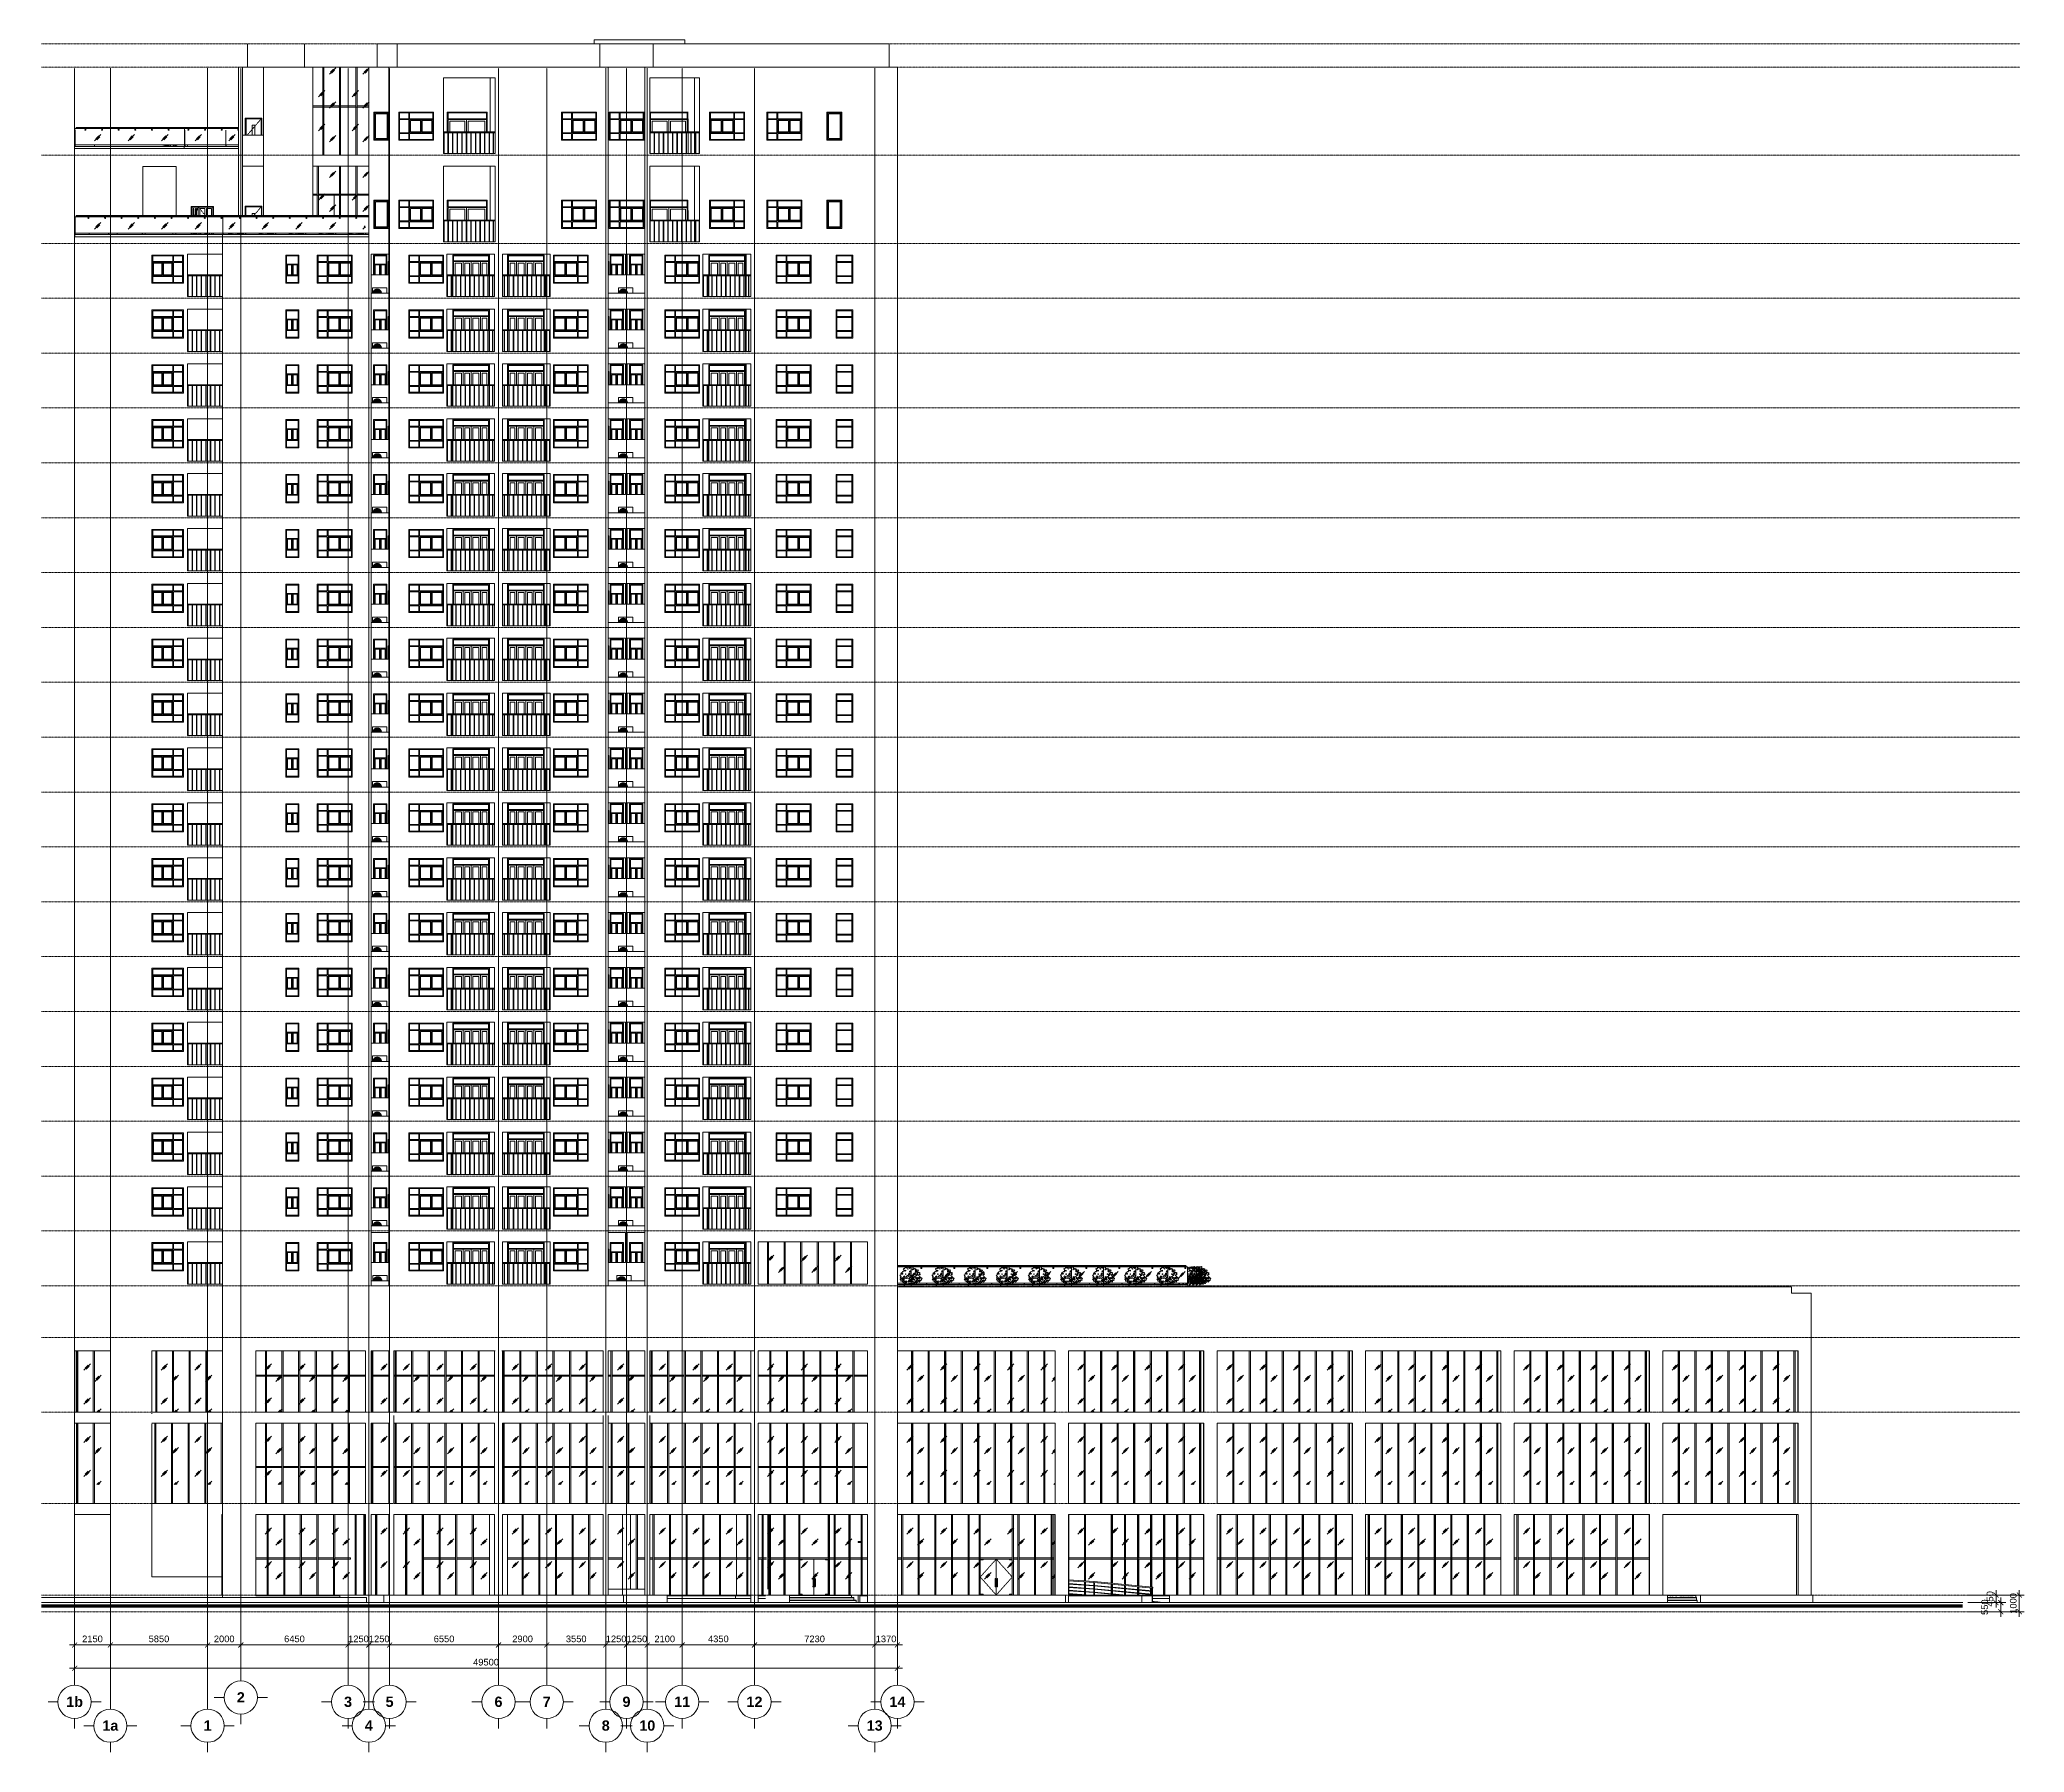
# Model space of a CAD drawing. Header units: millimetres. Extents: x -10599 to 108788, y -9455 to 93550.
import ezdxf

# ---------------------------------------------------------------- set-up
doc = ezdxf.new("R2010")
doc.units = ezdxf.units.MM
for name, pattern in [('Centre', [31.75, 6.35, -4.7625, 15.875, -4.7625]), ('Dash 1_16_', [3.175, 1.5875, -1.5875]), ('Grid Line', [4.2, 3, -0.6, 0, -0.6])]:
    doc.linetypes.add(name, pattern=pattern)
for name, color, linetype, lineweight in [('A-DOOR', 31, 'Continuous', 5), ('A-DOOR-GLAZ', 152, 'Continuous', 5), ('A-GLAZ-CWMG', 55, 'Continuous', 5), ('CUA', 31, 'Continuous', 9), ('DIM', 1, 'Continuous', 5), ('G-IMPT', 8, 'Continuous', 5), ('KH', 6, 'Continuous', 5), ('KINH', 152, 'Continuous', 5), ('L-SITE', 91, 'Continuous', 5), ('M-EQPM', 44, 'Continuous', 5), ('NET CAT', 3, 'Continuous', 5), ('NET CATConcrete', 3, 'Continuous', 5), ('NET THAY 1', 41, 'Continuous', 5), ('NET THAY 2', 55, 'Continuous', 5), ('NET-THAY', 2, 'Continuous', 9), ('TRUC', 225, 'Continuous', 5)]:
    doc.layers.add(name, color=color, linetype=linetype, lineweight=lineweight)
doc.styles.add('Arial_B', font='arialbd.ttf', dxfattribs={"height": 619.047619})
doc.styles.add('TA1', font='arial_1.ttf')
doc.dimstyles.new('D_200_KTx2', dxfattribs={"dimtxt": 400, "dimasz": 300, "dimexe": 300, "dimexo": 300, "dimgap": 160, "dimtad": 1, "dimdec": 0, "dimzin": 9, "dimtxsty": 'TA1', "dimblk": 'ARCHTICK', "dimcen": 1, "dimdle": 300, "dimclrd": 256, "dimclre": 256, "dimclrt": 7, "dimadec": 0, "dimazin": 0, "dimtfac": 1, "dimtdec": 0, "dimtix": 1, "dimtmove": 1, "dimatfit": 3, "dimldrblk": 'ARCHTICK', "dimfxl": 1, "dimtolj": 1, "dimtzin": 0, "dimlwd": -1, "dimlwe": -1, "dimarcsym": 0})

msp = doc.modelspace()

# ---------------------------------------------------------------- texts
at = {"layer": 'KH', "attachment_point": 2, "line_spacing_factor": 0.941778, "style": 'Arial_B'}
for s, insert, char_height, width in [('\\fArial|b1|i0|c0|p34|;2', (1500.3, -5839.8), 619.048, 558.244), ('1b', (-8499.7, -6106.7), 619.05, 1175.251), ('\\fArial|b1|i0|c0|p34|;3', (7950.3, -6106.7), 619.048, 558.244), ('\\fArial|b1|i0|c0|p34|;5', (10450.3, -6106.7), 619.048, 558.244), ('\\fArial|b1|i0|c0|p34|;6', (17000.3, -6106.7), 619.048, 558.244), ('\\fArial|b1|i0|c0|p34|;7', (19900.3, -6106.7), 619.048, 558.244), ('\\fArial|b1|i0|c0|p34|;9', (24700.3, -6106.7), 619.048, 558.244), ('11', (28050.3, -6106.7), 619.05, 1116.488), ('12', (32400.3, -6106.7), 619.05, 1116.488), ('14', (41000.3, -6106.7), 619.05, 1116.488), ('1a', (-6349.7, -7537.4), 619.05, 1116.488), ('\\fArial|b1|i0|c0|p34|;1', (-499.7, -7537.4), 619.048, 558.244), ('\\fArial|b1|i0|c0|p34|;4', (9200.3, -7537.4), 619.048, 558.244), ('\\fArial|b1|i0|c0|p34|;8', (23450.3, -7537.4), 619.048, 558.244), ('10', (25950.3, -7537.4), 619.05, 1116.488), ('13', (39630.3, -7537.4), 619.05, 1116.488)]:
    msp.add_mtext(s, dxfattribs=dict(at, insert=insert, char_height=char_height, width=width))

# ---------------------------------------------------------------- blocks, each defined once
blk = doc.blocks.new('System Panel - Glazed-1982567-MẶT ĐỨNG 1-14')
at = {"layer": 'KINH'}
blk.add_line((86228, 0), (86228, 2167), dxfattribs=at)
blk = doc.blocks.new('System Panel - Glazed-V1-MẶT ĐỨNG 1-14')
at = {"layer": 'KINH'}
for p, q in [((59410, 0), (59410, 2193)), ((59410, 2193), (59415, 2193))]:
    blk.add_line(p, q, dxfattribs=at)
blk = doc.blocks.new('System Panel - Glazed-1982532-MẶT ĐỨNG 1-14')
at = {"layer": 'KINH'}
blk.add_line((57085, 0), (57374, 0), dxfattribs=at)
blk = doc.blocks.new('System Panel - Glazed-V2-MẶT ĐỨNG 1-14')
at = {"layer": 'KINH'}
blk.add_line((56346, 0), (57010, 0), dxfattribs=at)
blk = doc.blocks.new('CUA KINH BAN LE SAN MO 2 HUONG - Type 1-1982655-MẶT ĐỨNG 1-14')
at = {"layer": 'A-DOOR-GLAZ'}
for p, q in [((45982, 2112), (45982, 55)), ((46944, 2162), (46147, 2162)), ((46944, 5), (46944, 2162)), ((47742, 2162), (46945, 2162)), ((46945, 2162), (46945, 5)), ((47907, 55), (47907, 2112)), ((46147, 5), (46944, 5)), ((46945, 5), (47742, 5))]:
    blk.add_line(p, q, dxfattribs=at)
at = {"layer": 'CUA', "lineweight": 5}
for p, q in [((45981, 0), (45981, 2163)), ((45981, 2163), (47908, 2163)), ((46147, 2162), (45982, 2162)), ((45982, 2162), (45982, 2112)), ((45982, 2112), (46147, 2112)), ((46147, 2112), (46147, 2162)), ((47907, 2162), (47742, 2162)), ((47742, 2162), (47742, 2112)), ((47742, 2112), (47907, 2112)), ((47907, 2112), (47907, 2162)), ((47908, 2163), (47908, 0)), ((45982, 55), (45982, 5)), ((46147, 55), (45982, 55)), ((45982, 5), (46147, 5)), ((46147, 5), (46147, 55)), ((46869, 950), (46869, 550)), ((46899, 550), (46899, 950)), ((46990, 950), (46990, 550)), ((47020, 550), (47020, 950)), ((47907, 55), (47742, 55)), ((47742, 55), (47742, 5)), ((47742, 5), (47907, 5)), ((47907, 5), (47907, 55))]:
    blk.add_line(p, q, dxfattribs=at)
at = {"layer": 'CUA', "linetype": 'Dash 1_16_', "lineweight": 5}
for p, q in [((46944, 2162), (45982, 1084)), ((46944, 2162), (45982, 1084)), ((46945, 2162), (47907, 1084)), ((46945, 2162), (47907, 1084)), ((45982, 1084), (46944, 5)), ((45982, 1084), (46944, 5)), ((47907, 1084), (46945, 5)), ((47907, 1084), (46945, 5))]:
    blk.add_line(p, q, dxfattribs=at)
at = {"layer": 'CUA', "lineweight": 5, "flags": 128}
for points in [[(46869, 986), (46869, 986), (46869, 987), (46869, 987), (46869, 988), (46869, 989), (46870, 989), (46870, 990), (46870, 990), (46870, 991), (46870, 991), (46871, 992), (46871, 992), (46871, 993), (46872, 993), (46872, 994), (46872, 994), (46873, 995), (46873, 995), (46873, 996), (46874, 996), (46874, 997), (46875, 997), (46875, 997), (46876, 998), (46876, 998), (46877, 998), (46877, 999), (46878, 999), (46879, 999), (46879, 999), (46880, 999), (46880, 1000), (46881, 1000), (46881, 1000), (46882, 1000), (46883, 1000), (46883, 1000), (46884, 1000), (46884, 1000)], [(46869, 982), (46869, 982), (46869, 983), (46869, 983), (46869, 984), (46869, 984), (46869, 984), (46869, 984), (46869, 985), (46869, 985), (46869, 985), (46869, 985)], [(46869, 985), (46869, 985), (46869, 985), (46869, 985), (46869, 985), (46869, 984), (46869, 984), (46869, 984), (46869, 983), (46869, 983), (46869, 982), (46869, 982), (46869, 981), (46869, 980), (46869, 980), (46869, 979), (46869, 978), (46869, 977), (46869, 976), (46869, 975), (46869, 974), (46869, 973), (46869, 972), (46869, 971), (46869, 970), (46869, 969), (46869, 968), (46869, 966), (46869, 965), (46869, 964), (46869, 963), (46869, 961), (46869, 960), (46869, 959), (46869, 957), (46869, 956), (46869, 955), (46869, 953), (46869, 952), (46869, 950), (46869, 950)], [(46869, 550), (46869, 549), (46869, 547), (46869, 546), (46869, 544), (46869, 543), (46869, 542), (46869, 540), (46869, 539), (46869, 538), (46869, 536), (46869, 535), (46869, 534), (46869, 533), (46869, 531), (46869, 530), (46869, 529), (46869, 528), (46869, 527), (46869, 526), (46869, 525), (46869, 524), (46869, 523), (46869, 522), (46869, 521), (46869, 521), (46869, 520), (46869, 519), (46869, 518), (46869, 518), (46869, 517), (46869, 517), (46869, 516), (46869, 516), (46869, 516), (46869, 516), (46869, 515), (46869, 515), (46869, 515), (46869, 515)], [(46869, 515), (46869, 515), (46869, 515), (46869, 515), (46869, 516), (46869, 516), (46869, 516), (46869, 517), (46869, 517), (46869, 518), (46869, 518)], [(46884, 500), (46883, 500), (46883, 500), (46882, 500), (46882, 500), (46881, 500), (46880, 500), (46880, 501), (46879, 501), (46879, 501), (46878, 501), (46878, 501), (46877, 502), (46876, 502), (46876, 502), (46875, 503), (46875, 503), (46875, 503), (46874, 504), (46874, 504), (46873, 505), (46873, 505), (46872, 505), (46872, 506), (46872, 506), (46871, 507), (46871, 507), (46871, 508), (46870, 508), (46870, 509), (46870, 510), (46870, 510), (46870, 511), (46869, 511), (46869, 512), (46869, 512), (46869, 513), (46869, 514), (46869, 514), (46869, 515)], [(46884, 1000), (46885, 1000), (46885, 1000), (46886, 1000), (46886, 1000), (46887, 1000), (46888, 1000), (46888, 999), (46889, 999), (46889, 999), (46890, 999), (46890, 999), (46891, 998), (46891, 998), (46892, 998), (46892, 997), (46893, 997), (46893, 997), (46894, 996), (46894, 996), (46895, 995), (46895, 995), (46896, 995), (46896, 994), (46896, 994), (46897, 993), (46897, 993), (46897, 992), (46897, 992), (46898, 991), (46898, 990), (46898, 990), (46898, 989), (46898, 989), (46899, 988), (46899, 988), (46899, 987), (46899, 986), (46899, 986), (46899, 985)], [(46899, 514), (46899, 514), (46899, 513), (46899, 513), (46899, 512), (46899, 511), (46898, 511), (46898, 510), (46898, 510), (46898, 509), (46898, 509), (46897, 508), (46897, 508), (46897, 507), (46896, 507), (46896, 506), (46896, 506), (46895, 505), (46895, 505), (46894, 504), (46894, 504), (46894, 503), (46893, 503), (46893, 503), (46892, 502), (46892, 502), (46891, 502), (46890, 501), (46890, 501), (46889, 501), (46889, 501), (46888, 501), (46888, 500), (46887, 500), (46886, 500), (46886, 500), (46885, 500), (46885, 500), (46884, 500), (46884, 500)], [(46899, 985), (46899, 985), (46899, 985), (46899, 985), (46899, 984), (46899, 984), (46899, 984), (46899, 983), (46899, 983), (46899, 982), (46899, 982)], [(46899, 950), (46899, 951), (46899, 953), (46899, 954), (46899, 956), (46899, 957), (46899, 958), (46899, 960), (46899, 961), (46899, 962), (46899, 964), (46899, 965), (46899, 966), (46899, 967), (46899, 969), (46899, 970), (46899, 971), (46899, 972), (46899, 973), (46899, 974), (46899, 975), (46899, 976), (46899, 977), (46899, 978), (46899, 979), (46899, 979), (46899, 980), (46899, 981), (46899, 982), (46899, 982), (46899, 983), (46899, 983), (46899, 984), (46899, 984), (46899, 984), (46899, 984), (46899, 985), (46899, 985), (46899, 985), (46899, 985)], [(46899, 515), (46899, 515), (46899, 515), (46899, 515), (46899, 515), (46899, 516), (46899, 516), (46899, 516), (46899, 517), (46899, 517), (46899, 518), (46899, 518), (46899, 519), (46899, 520), (46899, 520), (46899, 521), (46899, 522), (46899, 523), (46899, 524), (46899, 525), (46899, 526), (46899, 527), (46899, 528), (46899, 529), (46899, 530), (46899, 531), (46899, 532), (46899, 534), (46899, 535), (46899, 536), (46899, 537), (46899, 539), (46899, 540), (46899, 541), (46899, 543), (46899, 544), (46899, 545), (46899, 547), (46899, 548), (46899, 550), (46899, 550)], [(46899, 518), (46899, 518), (46899, 517), (46899, 517), (46899, 516), (46899, 516), (46899, 516), (46899, 516), (46899, 515), (46899, 515), (46899, 515), (46899, 515)], [(46990, 986), (46990, 986), (46990, 987), (46990, 987), (46990, 988), (46990, 989), (46991, 989), (46991, 990), (46991, 990), (46991, 991), (46991, 991), (46992, 992), (46992, 992), (46992, 993), (46993, 993), (46993, 994), (46993, 994), (46994, 995), (46994, 995), (46994, 996), (46995, 996), (46995, 997), (46996, 997), (46996, 997), (46997, 998), (46997, 998), (46998, 998), (46998, 999), (46999, 999), (47000, 999), (47000, 999), (47001, 999), (47001, 1000), (47002, 1000), (47002, 1000), (47003, 1000), (47004, 1000), (47004, 1000), (47005, 1000), (47005, 1000)], [(46990, 982), (46990, 982), (46990, 983), (46990, 983), (46990, 984), (46990, 984), (46990, 984), (46990, 984), (46990, 985), (46990, 985), (46990, 985), (46990, 985)], [(46990, 985), (46990, 985), (46990, 985), (46990, 985), (46990, 985), (46990, 984), (46990, 984), (46990, 984), (46990, 983), (46990, 983), (46990, 982), (46990, 982), (46990, 981), (46990, 980), (46990, 980), (46990, 979), (46990, 978), (46990, 977), (46990, 976), (46990, 975), (46990, 974), (46990, 973), (46990, 972), (46990, 971), (46990, 970), (46990, 969), (46990, 968), (46990, 966), (46990, 965), (46990, 964), (46990, 963), (46990, 961), (46990, 960), (46990, 959), (46990, 957), (46990, 956), (46990, 955), (46990, 953), (46990, 952), (46990, 950), (46990, 950)], [(46990, 550), (46990, 549), (46990, 547), (46990, 546), (46990, 544), (46990, 543), (46990, 542), (46990, 540), (46990, 539), (46990, 538), (46990, 536), (46990, 535), (46990, 534), (46990, 533), (46990, 531), (46990, 530), (46990, 529), (46990, 528), (46990, 527), (46990, 526), (46990, 525), (46990, 524), (46990, 523), (46990, 522), (46990, 521), (46990, 521), (46990, 520), (46990, 519), (46990, 518), (46990, 518), (46990, 517), (46990, 517), (46990, 516), (46990, 516), (46990, 516), (46990, 516), (46990, 515), (46990, 515), (46990, 515), (46990, 515)], [(46990, 515), (46990, 515), (46990, 515), (46990, 515), (46990, 516), (46990, 516), (46990, 516), (46990, 517), (46990, 517), (46990, 518), (46990, 518)], [(47005, 500), (47004, 500), (47004, 500), (47003, 500), (47003, 500), (47002, 500), (47001, 500), (47001, 501), (47000, 501), (47000, 501), (46999, 501), (46999, 501), (46998, 502), (46997, 502), (46997, 502), (46996, 503), (46996, 503), (46996, 503), (46995, 504), (46995, 504), (46994, 505), (46994, 505), (46993, 505), (46993, 506), (46993, 506), (46992, 507), (46992, 507), (46992, 508), (46991, 508), (46991, 509), (46991, 510), (46991, 510), (46991, 511), (46990, 511), (46990, 512), (46990, 512), (46990, 513), (46990, 514), (46990, 514), (46990, 515)], [(47005, 1000), (47006, 1000), (47006, 1000), (47007, 1000), (47007, 1000), (47008, 1000), (47009, 1000), (47009, 999), (47010, 999), (47010, 999), (47011, 999), (47011, 999), (47012, 998), (47012, 998), (47013, 998), (47013, 997), (47014, 997), (47014, 997), (47015, 996), (47015, 996), (47016, 995), (47016, 995), (47017, 995), (47017, 994), (47017, 994), (47018, 993), (47018, 993), (47018, 992), (47018, 992), (47019, 991), (47019, 990), (47019, 990), (47019, 989), (47019, 989), (47020, 988), (47020, 988), (47020, 987), (47020, 986), (47020, 986), (47020, 985)], [(47020, 514), (47020, 514), (47020, 513), (47020, 513), (47020, 512), (47020, 511), (47019, 511), (47019, 510), (47019, 510), (47019, 509), (47019, 509), (47018, 508), (47018, 508), (47018, 507), (47017, 507), (47017, 506), (47017, 506), (47016, 505), (47016, 505), (47015, 504), (47015, 504), (47015, 503), (47014, 503), (47014, 503), (47013, 502), (47013, 502), (47012, 502), (47011, 501), (47011, 501), (47010, 501), (47010, 501), (47009, 501), (47009, 500), (47008, 500), (47007, 500), (47007, 500), (47006, 500), (47006, 500), (47005, 500), (47005, 500)], [(47020, 985), (47020, 985), (47020, 985), (47020, 985), (47020, 984), (47020, 984), (47020, 984), (47020, 983), (47020, 983), (47020, 982), (47020, 982)], [(47020, 950), (47020, 951), (47020, 953), (47020, 954), (47020, 956), (47020, 957), (47020, 958), (47020, 960), (47020, 961), (47020, 962), (47020, 964), (47020, 965), (47020, 966), (47020, 967), (47020, 969), (47020, 970), (47020, 971), (47020, 972), (47020, 973), (47020, 974), (47020, 975), (47020, 976), (47020, 977), (47020, 978), (47020, 979), (47020, 979), (47020, 980), (47020, 981), (47020, 982), (47020, 982), (47020, 983), (47020, 983), (47020, 984), (47020, 984), (47020, 984), (47020, 984), (47020, 985), (47020, 985), (47020, 985), (47020, 985)], [(47020, 515), (47020, 515), (47020, 515), (47020, 515), (47020, 515), (47020, 516), (47020, 516), (47020, 516), (47020, 517), (47020, 517), (47020, 518), (47020, 518), (47020, 519), (47020, 520), (47020, 520), (47020, 521), (47020, 522), (47020, 523), (47020, 524), (47020, 525), (47020, 526), (47020, 527), (47020, 528), (47020, 529), (47020, 530), (47020, 531), (47020, 532), (47020, 534), (47020, 535), (47020, 536), (47020, 537), (47020, 539), (47020, 540), (47020, 541), (47020, 543), (47020, 544), (47020, 545), (47020, 547), (47020, 548), (47020, 550), (47020, 550)], [(47020, 518), (47020, 518), (47020, 517), (47020, 517), (47020, 516), (47020, 516), (47020, 516), (47020, 516), (47020, 515), (47020, 515), (47020, 515), (47020, 515)]]:
    blk.add_lwpolyline(points, dxfattribs=at)
at = {"layer": 'CUA', "lineweight": 5}
for centre, start, end in [((46884, 985), 0, 180), ((46884, 985), 90, 210), ((46884, 515), 150, 270), ((46884, 515), 180, 360), ((46884, 985), 225, 239.29587), ((46884, 985), 330, 90), ((46884, 515), 270, 30), ((46884, 985), 300.70413, 315), ((47005, 985), 0, 180), ((47005, 985), 90, 210), ((47005, 515), 150, 270), ((47005, 515), 180, 360), ((47005, 985), 225, 239.29587), ((47005, 985), 330, 90), ((47005, 515), 270, 30), ((47005, 985), 300.70413, 315)]:
    blk.add_arc(centre, 15, start, end, dxfattribs=at)
blk = doc.blocks.new('System Panel - Glazed-1982677-MẶT ĐỨNG 1-14')
at = {"layer": 'KINH'}
blk.add_line((38884, 0), (39201, 0), dxfattribs=at)
blk = doc.blocks.new('System Panel - Glazed-1982687-MẶT ĐỨNG 1-14')
at = {"layer": 'KINH'}
for p, q in [((59410, 2207), (59410, 4850)), ((59415, 2207), (59410, 2207))]:
    blk.add_line(p, q, dxfattribs=at)
blk = doc.blocks.new('System Panel - Glazed-V3-MẶT ĐỨNG 1-14')
at = {"layer": 'KINH'}
blk.add_line((68356, 2233), (68356, 4850), dxfattribs=at)
blk = doc.blocks.new('System Panel - Glazed-1982709-MẶT ĐỨNG 1-14')
at = {"layer": 'KINH'}
blk.add_line((38729, 0), (38817, 0), dxfattribs=at)
blk = doc.blocks.new('System Panel - Glazed-1982746-MẶT ĐỨNG 1-14')
at = {"layer": 'KINH'}
blk.add_line((38242, 0), (38293, 0), dxfattribs=at)
blk = doc.blocks.new('CUA KINH BAN LE SAN MO 2 HUONG - Type 1-1982748-MẶT ĐỨNG 1-14')
at = {"layer": 'A-DOOR-GLAZ'}
for p, q in [((35974, 2162), (35275, 2162)), ((35974, 5), (35974, 2162)), ((36679, 2162), (35975, 2162)), ((35975, 2162), (35975, 5)), ((36825, 55), (36825, 2112)), ((35275, 5), (35974, 5)), ((35975, 5), (36679, 5))]:
    blk.add_line(p, q, dxfattribs=at)
at = {"layer": 'CUA', "lineweight": 5}
for p, q in [((35136, 2163), (36824, 2163)), ((35275, 2162), (35136, 2162)), ((35136, 2112), (35275, 2112)), ((35275, 2112), (35275, 2162)), ((36679, 2112), (36679, 2162)), ((36683, 2162), (36679, 2162)), ((36683, 2112), (36679, 2112)), ((36830, 2162), (36683, 2162)), ((36683, 2162), (36683, 2112)), ((36683, 2112), (36830, 2112)), ((36830, 2112), (36830, 2162)), ((35275, 55), (35136, 55)), ((35136, 5), (35275, 5)), ((35275, 5), (35275, 55)), ((35915, 1000), (35911, 1000)), ((35911, 970), (35915, 970)), ((35915, 530), (35911, 530)), ((35911, 500), (35915, 500)), ((35930, 1000), (35921, 1000)), ((35921, 970), (35930, 970)), ((35930, 530), (35921, 530)), ((35921, 500), (35930, 500)), ((35931, 950), (35931, 550)), ((35961, 550), (35961, 950)), ((36023, 1000), (36018, 1000)), ((36018, 970), (36023, 970)), ((36023, 530), (36018, 530)), ((36018, 500), (36023, 500)), ((36037, 1000), (36028, 1000)), ((36028, 970), (36037, 970)), ((36037, 530), (36028, 530)), ((36028, 500), (36037, 500)), ((36039, 950), (36039, 550)), ((36069, 550), (36069, 950)), ((36679, 5), (36679, 55)), ((36679, 55), (36683, 55)), ((36679, 5), (36683, 5)), ((36830, 55), (36683, 55)), ((36683, 55), (36683, 5)), ((36683, 5), (36830, 5)), ((36823, 0), (36823, 5)), ((36824, 5), (36824, 0)), ((36830, 5), (36830, 55))]:
    blk.add_line(p, q, dxfattribs=at)
at = {"layer": 'CUA', "lineweight": 5, "flags": 128}
for points in [[(35926, 971), (35926, 971), (35926, 971), (35926, 971), (35926, 971), (35927, 970), (35927, 970), (35927, 970), (35927, 969), (35928, 969), (35928, 968), (35928, 967), (35928, 967), (35929, 966), (35929, 965), (35929, 964), (35929, 964), (35930, 963), (35930, 962), (35930, 961), (35930, 960), (35930, 959), (35931, 958), (35931, 957), (35931, 955), (35931, 954), (35931, 953), (35931, 952), (35931, 951), (35931, 950)], [(35926, 529), (35926, 529), (35926, 529), (35926, 529), (35926, 529), (35927, 530), (35927, 530), (35927, 530), (35927, 531), (35928, 531), (35928, 532), (35928, 533), (35928, 533), (35929, 534), (35929, 535), (35929, 536), (35929, 536), (35930, 537), (35930, 538), (35930, 539), (35930, 540), (35930, 541), (35931, 542), (35931, 543), (35931, 545), (35931, 546), (35931, 547), (35931, 548), (35931, 549), (35931, 550)], [(35930, 1000), (35932, 1000), (35934, 1000), (35936, 999), (35938, 999), (35939, 998), (35941, 997), (35942, 996), (35944, 995), (35945, 994), (35946, 993), (35948, 992), (35949, 991), (35950, 990), (35951, 989), (35952, 987), (35952, 986), (35953, 985), (35954, 983), (35955, 982), (35955, 981), (35956, 979), (35956, 978), (35957, 976), (35957, 975), (35958, 973), (35958, 972), (35959, 970), (35959, 969), (35959, 967), (35960, 965), (35960, 964), (35960, 962), (35960, 960), (35961, 959), (35961, 957), (35961, 955), (35961, 954), (35961, 952), (35961, 950), (35961, 950)], [(35930, 500), (35932, 500), (35934, 500), (35936, 501), (35938, 501), (35939, 502), (35941, 503), (35942, 504), (35944, 505), (35945, 506), (35946, 507), (35948, 508), (35949, 509), (35950, 510), (35951, 511), (35952, 513), (35952, 514), (35953, 515), (35954, 517), (35955, 518), (35955, 519), (35956, 521), (35956, 522), (35957, 524), (35957, 525), (35958, 527), (35958, 528), (35959, 530), (35959, 531), (35959, 533), (35960, 535), (35960, 536), (35960, 538), (35960, 540), (35961, 541), (35961, 543), (35961, 545), (35961, 546), (35961, 548), (35961, 550), (35961, 550)], [(36034, 971), (36034, 971), (36034, 971), (36034, 971), (36034, 971), (36034, 970), (36034, 970), (36035, 970), (36035, 969), (36035, 969), (36035, 968), (36036, 967), (36036, 967), (36036, 966), (36036, 965), (36037, 964), (36037, 964), (36037, 963), (36037, 962), (36038, 961), (36038, 960), (36038, 959), (36038, 958), (36038, 957), (36038, 955), (36038, 954), (36038, 953), (36038, 952), (36039, 951), (36039, 950)], [(36034, 529), (36034, 529), (36034, 529), (36034, 529), (36034, 529), (36034, 530), (36034, 530), (36035, 530), (36035, 531), (36035, 531), (36035, 532), (36036, 533), (36036, 533), (36036, 534), (36036, 535), (36037, 536), (36037, 536), (36037, 537), (36037, 538), (36038, 539), (36038, 540), (36038, 541), (36038, 542), (36038, 543), (36038, 545), (36038, 546), (36038, 547), (36038, 548), (36039, 549), (36039, 550)], [(36037, 1000), (36039, 1000), (36041, 1000), (36043, 999), (36045, 999), (36047, 998), (36048, 997), (36050, 996), (36051, 995), (36053, 994), (36054, 993), (36055, 992), (36056, 991), (36057, 990), (36058, 989), (36059, 987), (36060, 986), (36061, 985), (36061, 983), (36062, 982), (36063, 981), (36063, 979), (36064, 978), (36064, 976), (36065, 975), (36065, 973), (36066, 972), (36066, 970), (36067, 969), (36067, 967), (36067, 965), (36067, 964), (36068, 962), (36068, 960), (36068, 959), (36068, 957), (36068, 955), (36068, 954), (36068, 952), (36069, 950), (36069, 950)], [(36037, 500), (36039, 500), (36041, 500), (36043, 501), (36045, 501), (36047, 502), (36048, 503), (36050, 504), (36051, 505), (36053, 506), (36054, 507), (36055, 508), (36056, 509), (36057, 510), (36058, 511), (36059, 513), (36060, 514), (36061, 515), (36061, 517), (36062, 518), (36063, 519), (36063, 521), (36064, 522), (36064, 524), (36065, 525), (36065, 527), (36066, 528), (36066, 530), (36067, 531), (36067, 533), (36067, 535), (36067, 536), (36068, 538), (36068, 540), (36068, 541), (36068, 543), (36068, 545), (36068, 546), (36068, 548), (36069, 550), (36069, 550)]]:
    blk.add_lwpolyline(points, dxfattribs=at)
at = {"layer": 'CUA', "lineweight": 5}
for centre, start_param, end_param in [((35921, 985), 0, 3.1415927), ((35921, 515), 0, 3.1415927), ((35921, 985), 4.9741884, 6.2831853), ((35921, 985), 3.1415927, 3.9269908), ((35921, 515), 5.5599481, 6.2831853), ((35921, 515), 3.1415927, 4.4505896), ((36028, 985), 0, 3.1415927), ((36028, 515), 0, 3.1415927), ((36028, 985), 4.9741884, 6.2831853), ((36028, 985), 3.1415927, 3.6651914), ((36028, 515), 5.4977871, 6.2831853), ((36028, 515), 3.1415927, 4.4505896)]:
    blk.add_ellipse(centre, major_axis=(0, 15), ratio=0.8879699, start_param=start_param, end_param=end_param, dxfattribs=at)
blk = doc.blocks.new('System Panel - Glazed-1982835-MẶT ĐỨNG 1-14')
at = {"layer": 'KINH'}
blk.add_line((50484, 5500), (50484, 10350), dxfattribs=at)
blk = doc.blocks.new('System Panel - Glazed-1982836-MẶT ĐỨNG 1-14')
at = {"layer": 'KINH'}
blk.add_line((59420, 5500), (59420, 10350), dxfattribs=at)
blk = doc.blocks.new('System Panel - Glazed-1982865-MẶT ĐỨNG 1-14')
at = {"layer": 'KINH'}
blk.add_line((-3849, 10300), (-3849, 5500), dxfattribs=at)
blk = doc.blocks.new('System Panel - Glazed-1982774-MẶT ĐỨNG 1-14')
at = {"layer": 'KINH'}
for p, q in [((-8395, 5500), (-8395, 10300)), ((-8383, 10300), (-8383, 5500))]:
    blk.add_line(p, q, dxfattribs=at)
blk = doc.blocks.new('System Panel - Glazed-1982924-MẶT ĐỨNG 1-14')
at = {"layer": 'KINH'}
blk.add_line((50484, 11000), (50484, 14700), dxfattribs=at)
blk = doc.blocks.new('System Panel - Glazed-1982925-MẶT ĐỨNG 1-14')
at = {"layer": 'KINH'}
blk.add_line((59420, 11000), (59420, 14700), dxfattribs=at)
blk = doc.blocks.new('System Panel - Glazed-1982956-MẶT ĐỨNG 1-14')
at = {"layer": 'KINH'}
blk.add_line((-8399, 14650), (-8399, 11000), dxfattribs=at)
blk = doc.blocks.new('System Panel - Glazed-1982967-MẶT ĐỨNG 1-14')
at = {"layer": 'KINH'}
blk.add_line((32921, 0), (33086, 0), dxfattribs=at)
blk = doc.blocks.new('M_Door-Curtain-Wall-Single-Glass - M_Door-Curtain-Wall-Single-Glass-1982968-MẶT ĐỨNG 1-14')
at = {"layer": 'A-DOOR'}
blk.add_line((32820, 0), (32626, 0), dxfattribs=at)
blk = doc.blocks.new('System Panel - Glazed-1982969-MẶT ĐỨNG 1-14')
at = {"layer": 'KINH'}
blk.add_line((31991, 0), (32176, 0), dxfattribs=at)
blk = doc.blocks.new('System Panel - Glazed-1982970-MẶT ĐỨNG 1-14')
at = {"layer": 'KINH'}
for p, q in [((31319, 2167), (31319, 0)), ((31319, 0), (31314, 0)), ((31319, 0), (31929, 0))]:
    blk.add_line(p, q, dxfattribs=at)
blk = doc.blocks.new('System Panel - Glazed-V4-MẶT ĐỨNG 1-14')
at = {"layer": 'KINH'}
for p, q in [((31314, 0), (31314, 2167)), ((30356, 0), (31314, 0))]:
    blk.add_line(p, q, dxfattribs=at)
blk = doc.blocks.new('System Panel - Glazed-V5-MẶT ĐỨNG 1-14')
at = {"layer": 'KINH'}
blk.add_line((29356, 0), (30289, 0), dxfattribs=at)
blk = doc.blocks.new('System Panel - Glazed-V6-MẶT ĐỨNG 1-14')
at = {"layer": 'KINH'}
blk.add_line((27144, 0), (27289, 0), dxfattribs=at)
blk = doc.blocks.new('System Panel - Glazed-1983792-MẶT ĐỨNG 1-14')
at = {"layer": 'KINH'}
blk.add_line((17551, 2167), (17551, 0), dxfattribs=at)
blk = doc.blocks.new('System Panel - Glazed-V7-MẶT ĐỨNG 1-14')
at = {"layer": 'KINH'}
blk.add_line((16450, 0), (16450, 2167), dxfattribs=at)
blk = doc.blocks.new('System Panel - Glazed-V8-MẶT ĐỨNG 1-14')
at = {"layer": 'KINH'}
blk.add_line((7145, 0), (7460, 0), dxfattribs=at)
blk = doc.blocks.new('System Panel - Glazed-V9-MẶT ĐỨNG 1-14')
at = {"layer": 'KINH'}
blk.add_line((2401, 0), (3078, 0), dxfattribs=at)
blk = doc.blocks.new('System Panel - Glazed-1982982-MẶT ĐỨNG 1-14')
at = {"layer": 'KINH'}
blk.add_line((31319, 4850), (31319, 2233), dxfattribs=at)
blk = doc.blocks.new('System Panel - Glazed-V10-MẶT ĐỨNG 1-14')
at = {"layer": 'KINH'}
blk.add_line((31314, 2233), (31314, 4850), dxfattribs=at)
blk = doc.blocks.new('System Panel - Glazed-1983793-MẶT ĐỨNG 1-14')
at = {"layer": 'KINH'}
blk.add_line((17551, 4850), (17551, 2233), dxfattribs=at)
blk = doc.blocks.new('System Panel - Glazed-1982688-MẶT ĐỨNG 1-14')
at = {"layer": 'KINH'}
blk.add_line((16450, 2233), (16450, 4850), dxfattribs=at)
blk = doc.blocks.new('Ramp - Ramp-1287060-MẶT ĐỨNG 1-14')
at = {"layer": 'NET THAY 2'}
blk.add_open_spline([(56345, -384), (56410, -390), (56652, -412), (56895, -434), (57072, -450)], degree=3, knots=[0.81043881, 0.81043881, 0.81043881, 0.81043881, 0.86111111, 1, 1, 1, 1], dxfattribs=at)
blk = doc.blocks.new('FP_11-MẶT ĐỨNG 1-14')
at = {"layer": 'NET THAY 1'}
for p, q in [((38518, -300), (34501, -300)), ((34501, -320), (38518, -320)), ((34657, -298), (34656, -298)), ((34656, -298), (34656, -298)), ((34658, -299), (34657, -298)), ((34657, -298), (34657, -298)), ((34657, -298), (34657, -298)), ((34658, -299), (34658, -299)), ((34659, -299), (34658, -299)), ((34658, -299), (34658, -299)), ((34660, -299), (34659, -299)), ((34659, -299), (34659, -299)), ((34659, -299), (34659, -299)), ((34660, -300), (34660, -299)), ((34660, -299), (34660, -299)), ((34661, -300), (34660, -300)), ((34661, -300), (34661, -300)), ((34661, -300), (34661, -300)), ((34730, -298), (34729, -298)), ((34731, -298), (34730, -298)), ((34730, -298), (34730, -298)), ((34732, -298), (34731, -298)), ((34731, -298), (34731, -298)), ((34731, -298), (34731, -298)), ((34733, -298), (34732, -298)), ((34732, -298), (34732, -298)), ((34734, -298), (34733, -298)), ((34733, -298), (34733, -298)), ((34733, -298), (34733, -298)), ((34735, -298), (34734, -298)), ((34734, -298), (34734, -298)), ((34734, -298), (34734, -298)), ((34736, -298), (34735, -298)), ((34735, -298), (34735, -298)), ((34736, -299), (34736, -298)), ((34736, -298), (34736, -298)), ((34737, -299), (34736, -299)), ((34738, -299), (34737, -299)), ((34737, -299), (34737, -299)), ((34853, -300), (34852, -300)), ((34853, -300), (34853, -300)), ((34853, -300), (34853, -300)), ((34924, -298), (34925, -298)), ((34926, -298), (34925, -298)), ((34925, -298), (34925, -298)), ((34925, -298), (34925, -298)), ((34925, -298), (34925, -298)), ((34927, -298), (34926, -298)), ((34926, -298), (34926, -298)), ((34926, -298), (34926, -298)), ((34927, -298), (34927, -298)), ((34970, -303), (34969, -303)), ((34971, -303), (34970, -303)), ((34972, -303), (34971, -303)), ((34973, -303), (34972, -303)), ((34974, -303), (34973, -303)), ((34975, -302), (34974, -303)), ((34976, -301), (34975, -301)), ((34976, -302), (34975, -302)), ((34976, -305), (34975, -305)), ((34975, -305), (34975, -305)), ((34975, -305), (34975, -305)), ((34976, -302), (34976, -301)), ((34976, -301), (34976, -301)), ((34977, -302), (34976, -302)), ((34976, -306), (34976, -305)), ((34977, -306), (34976, -306)), ((34976, -306), (34976, -306)), ((34978, -302), (34977, -302)), ((34977, -302), (34977, -302)), ((34977, -302), (34977, -302)), ((34977, -307), (34977, -306)), ((34977, -306), (34977, -306)), ((34978, -307), (34977, -307)), ((34978, -303), (34978, -302)), ((34979, -303), (34978, -303)), ((34978, -303), (34978, -303)), ((34979, -308), (34978, -307)), ((34978, -307), (34978, -307)), ((34978, -307), (34978, -307)), ((34979, -304), (34979, -303)), ((34979, -303), (34979, -303)), ((34980, -304), (34979, -304)), ((34979, -304), (34979, -304)), ((34980, -308), (34979, -308)), ((34979, -308), (34979, -308)), ((34979, -308), (34979, -308)), ((34980, -305), (34980, -304)), ((34980, -304), (34980, -304)), ((34981, -305), (34980, -305)), ((34980, -309), (34980, -308)), ((34981, -309), (34980, -309)), ((34980, -309), (34980, -309)), ((34980, -309), (34980, -309)), ((34981, -306), (34981, -305)), ((34981, -305), (34981, -305)), ((34981, -305), (34981, -305)), ((34982, -306), (34981, -306)), ((34981, -310), (34981, -309)), ((34982, -310), (34981, -310)), ((34981, -310), (34981, -310)), ((34982, -307), (34982, -307)), ((34982, -307), (34982, -306)), ((34982, -306), (34982, -306)), ((35004, -300), (35003, -300)), ((35003, -300), (35003, -300)), ((35003, -300), (35003, -300)), ((35005, -299), (35004, -299)), ((35004, -299), (35004, -299)), ((35004, -299), (35004, -299)), ((35004, -299), (35004, -299)), ((35004, -299), (35004, -300)), ((35004, -300), (35004, -300)), ((35004, -300), (35004, -300)), ((35006, -298), (35005, -298)), ((35005, -298), (35005, -298)), ((35005, -298), (35005, -299)), ((35005, -299), (35005, -299)), ((35005, -299), (35005, -299)), ((35005, -299), (35005, -299)), ((35005, -299), (35005, -299)), ((35006, -298), (35006, -298)), ((35006, -298), (35006, -298)), ((35006, -298), (35006, -298)), ((35006, -298), (35006, -298)), ((35006, -298), (35006, -298)), ((35006, -298), (35006, -298)), ((35006, -298), (35006, -298)), ((35083, -298), (35083, -298)), ((35083, -298), (35084, -298)), ((35084, -298), (35084, -299)), ((35084, -299), (35085, -299)), ((35085, -299), (35085, -300)), ((35085, -300), (35085, -301)), ((35085, -301), (35085, -301)), ((35085, -301), (35086, -302)), ((35086, -302), (35086, -303)), ((35086, -303), (35086, -304)), ((35087, -304), (35086, -304)), ((35086, -304), (35086, -304)), ((35088, -303), (35087, -303)), ((35087, -303), (35087, -304)), ((35087, -304), (35087, -304)), ((35087, -304), (35087, -304)), ((35089, -302), (35088, -302)), ((35088, -302), (35088, -303)), ((35088, -303), (35088, -303)), ((35088, -303), (35088, -303)), ((35088, -303), (35088, -303)), ((35090, -301), (35089, -302)), ((35089, -302), (35089, -302)), ((35089, -302), (35089, -302)), ((35089, -302), (35089, -302)), ((35091, -301), (35090, -301)), ((35090, -301), (35090, -301)), ((35090, -301), (35090, -301)), ((35090, -301), (35090, -301)), ((35092, -300), (35091, -300)), ((35091, -300), (35091, -300)), ((35091, -300), (35091, -300)), ((35091, -300), (35091, -301)), ((35091, -301), (35091, -301)), ((35093, -299), (35092, -299)), ((35092, -299), (35092, -300)), ((35092, -300), (35092, -300)), ((35092, -300), (35092, -300)), ((35092, -300), (35092, -300)), ((35094, -298), (35093, -298)), ((35094, -299), (35093, -299)), ((35093, -299), (35093, -299)), ((35093, -299), (35093, -299)), ((35093, -299), (35093, -299)), ((35093, -299), (35093, -299)), ((35095, -298), (35094, -298)), ((35094, -298), (35094, -299)), ((35094, -299), (35094, -299)), ((35095, -298), (35094, -298)), ((35094, -298), (35094, -298)), ((35094, -299), (35094, -299)), ((35094, -299), (35094, -299)), ((35096, -298), (35095, -298)), ((35095, -298), (35095, -298)), ((35095, -298), (35095, -298)), ((35095, -298), (35095, -298)), ((35095, -298), (35095, -298)), ((35096, -298), (35095, -298)), ((35095, -298), (35095, -298)), ((35096, -298), (35096, -298)), ((35096, -298), (35096, -298)), ((35096, -298), (35096, -298)), ((35096, -298), (35096, -298)), ((35096, -298), (35096, -298)), ((35096, -298), (35096, -298)), ((35097, -313), (35096, -312)), ((35096, -312), (35096, -312)), ((35096, -312), (35096, -312)), ((35096, -312), (35096, -312)), ((35098, -313), (35097, -313)), ((35097, -313), (35097, -313)), ((35097, -313), (35097, -313)), ((35098, -314), (35098, -313)), ((35099, -314), (35098, -314)), ((35098, -314), (35098, -314)), ((35098, -314), (35098, -314)), ((35099, -315), (35099, -314)), ((35100, -315), (35099, -315)), ((35099, -315), (35099, -315)), ((35099, -315), (35099, -315)), ((35099, -315), (35099, -315)), ((35100, -316), (35100, -315)), ((35101, -316), (35100, -316)), ((35100, -316), (35100, -316)), ((35100, -316), (35100, -316)), ((35101, -317), (35101, -316)), ((35101, -317), (35101, -317)), ((35215, -319), (35215, -318)), ((35215, -318), (35215, -318)), ((35215, -318), (35215, -318)), ((35216, -319), (35215, -319)), ((35217, -320), (35216, -319)), ((35216, -319), (35216, -319)), ((35216, -319), (35216, -319)), ((35216, -319), (35216, -319)), ((35216, -319), (35216, -319)), ((35218, -320), (35217, -320)), ((35217, -320), (35217, -320)), ((35217, -320), (35217, -320)), ((35217, -320), (35217, -320)), ((35217, -320), (35217, -320)), ((35218, -321), (35218, -320)), ((35218, -320), (35218, -320)), ((35219, -321), (35218, -321)), ((35218, -321), (35218, -321)), ((35218, -321), (35218, -321)), ((35218, -321), (35218, -321)), ((35219, -321), (35219, -321)), ((35219, -321), (35219, -321)), ((35254, -315), (35253, -316)), ((35253, -316), (35253, -317)), ((35254, -317), (35253, -317)), ((35253, -317), (35253, -317)), ((35253, -317), (35253, -317)), ((35255, -313), (35254, -313)), ((35254, -313), (35254, -314)), ((35254, -314), (35254, -315)), ((35254, -315), (35254, -315)), ((35255, -316), (35254, -317)), ((35254, -317), (35254, -317)), ((35256, -309), (35255, -310)), ((35255, -310), (35255, -311)), ((35255, -311), (35255, -311)), ((35255, -311), (35255, -312)), ((35255, -312), (35255, -313)), ((35256, -316), (35255, -316)), ((35255, -316), (35255, -316)), ((35255, -316), (35255, -316)), ((35257, -300), (35256, -300)), ((35256, -300), (35256, -300)), ((35256, -300), (35256, -301)), ((35256, -301), (35256, -301)), ((35256, -301), (35256, -302)), ((35256, -302), (35256, -302)), ((35256, -302), (35256, -303)), ((35256, -303), (35256, -303)), ((35256, -303), (35256, -304)), ((35256, -304), (35256, -304)), ((35256, -304), (35256, -305)), ((35256, -305), (35256, -305)), ((35256, -305), (35256, -306)), ((35256, -306), (35256, -307)), ((35256, -307), (35256, -307)), ((35256, -307), (35256, -308)), ((35256, -308), (35256, -309)), ((35256, -309), (35256, -309)), ((35257, -315), (35256, -316)), ((35256, -316), (35256, -316)), ((35257, -301), (35257, -300)), ((35258, -301), (35257, -301)), ((35257, -301), (35257, -301)), ((35258, -315), (35257, -315)), ((35257, -315), (35257, -315)), ((35259, -302), (35258, -301)), ((35258, -301), (35258, -301)), ((35258, -301), (35258, -301)), ((35259, -314), (35258, -315)), ((35258, -315), (35258, -315)), ((35260, -302), (35259, -302)), ((35259, -302), (35259, -302)), ((35260, -314), (35259, -314)), ((35259, -314), (35259, -314)), ((35261, -303), (35260, -302)), ((35260, -302), (35260, -302)), ((35260, -302), (35260, -302)), ((35261, -314), (35260, -314)), ((35260, -314), (35260, -314)), ((35262, -303), (35261, -303)), ((35261, -303), (35261, -303)), ((35261, -303), (35261, -303)), ((35262, -313), (35261, -313)), ((35261, -313), (35261, -314)), ((35262, -304), (35262, -303)), ((35262, -303), (35262, -303)), ((35263, -304), (35262, -304)), ((35263, -313), (35262, -313)), ((35262, -313), (35262, -313)), ((35262, -313), (35262, -313)), ((35264, -304), (35263, -304)), ((35263, -304), (35263, -304)), ((35263, -304), (35263, -304)), ((35264, -312), (35263, -312)), ((35263, -312), (35263, -313)), ((35264, -305), (35264, -304)), ((35265, -305), (35264, -305)), ((35264, -305), (35264, -305)), ((35265, -312), (35264, -312)), ((35264, -312), (35264, -312)), ((35265, -306), (35265, -305)), ((35265, -305), (35265, -305)), ((35266, -306), (35265, -306)), ((35266, -311), (35265, -311)), ((35265, -311), (35265, -312)), ((35266, -307), (35266, -306)), ((35266, -306), (35266, -306)), ((35266, -306), (35266, -306)), ((35267, -307), (35266, -307)), ((35267, -311), (35266, -311)), ((35266, -311), (35266, -311)), ((35266, -311), (35266, -311)), ((35268, -308), (35267, -307)), ((35267, -307), (35267, -307)), ((35267, -307), (35267, -307)), ((35268, -310), (35267, -310)), ((35267, -310), (35267, -311)), ((35269, -308), (35268, -308)), ((35268, -308), (35268, -308)), ((35268, -308), (35268, -308)), ((35269, -310), (35268, -310)), ((35268, -310), (35268, -310)), ((35269, -309), (35269, -308)), ((35269, -309), (35269, -309)), ((35269, -309), (35269, -310)), ((35269, -309), (35269, -309)), ((35269, -309), (35269, -309)), ((35333, -322), (35332, -322)), ((35334, -322), (35333, -322)), ((35333, -322), (35333, -322)), ((35333, -322), (35333, -322)), ((35333, -322), (35333, -322)), ((35333, -322), (35333, -322)), ((35333, -322), (35333, -322)), ((35335, -322), (35334, -322)), ((35334, -322), (35334, -322)), ((35334, -322), (35334, -322)), ((35334, -322), (35334, -322)), ((35334, -322), (35334, -322)), ((35334, -322), (35334, -322)), ((35335, -322), (35335, -322)), ((35463, -317), (35462, -317)), ((35464, -316), (35463, -316)), ((35463, -316), (35463, -317)), ((35463, -317), (35463, -317)), ((35465, -315), (35464, -316)), ((35464, -316), (35464, -316)), ((35464, -316), (35464, -316)), ((35466, -314), (35465, -315)), ((35465, -315), (35465, -315)), ((35465, -315), (35465, -315)), ((35465, -315), (35465, -315)), ((35467, -314), (35466, -314)), ((35466, -314), (35466, -314)), ((35466, -314), (35466, -314)), ((35468, -313), (35467, -313)), ((35467, -313), (35467, -313)), ((35467, -313), (35467, -313)), ((35467, -313), (35467, -314)), ((35469, -312), (35468, -312)), ((35468, -312), (35468, -312)), ((35468, -312), (35468, -312)), ((35468, -312), (35468, -313)), ((35469, -311), (35469, -311)), ((35469, -311), (35469, -312)), ((35478, -320), (35476, -321)), ((35479, -320), (35478, -320)), ((35480, -320), (35479, -320)), ((35481, -320), (35480, -320)), ((35482, -320), (35481, -320)), ((35483, -320), (35482, -320)), ((35484, -320), (35483, -320)), ((35565, -307), (35564, -307)), ((35566, -307), (35565, -307)), ((35567, -307), (35566, -307)), ((35569, -306), (35567, -307)), ((35570, -306), (35569, -306)), ((35571, -306), (35570, -306)), ((35572, -306), (35571, -306)), ((35577, -298), (35576, -298)), ((35576, -298), (35576, -298)), ((35576, -298), (35576, -298)), ((35576, -298), (35576, -298)), ((35576, -298), (35576, -298)), ((35576, -298), (35576, -299)), ((35576, -299), (35576, -299)), ((35577, -322), (35576, -322)), ((35576, -322), (35576, -322)), ((35578, -298), (35577, -298)), ((35577, -298), (35577, -298)), ((35577, -298), (35577, -298)), ((35577, -298), (35577, -298)), ((35577, -298), (35577, -298)), ((35577, -298), (35577, -298)), ((35577, -298), (35577, -298)), ((35578, -322), (35577, -322)), ((35577, -322), (35577, -322)), ((35577, -322), (35577, -322)), ((35578, -298), (35578, -298)), ((35578, -298), (35578, -298)), ((35578, -298), (35578, -298)), ((35579, -321), (35578, -322)), ((35578, -322), (35578, -322)), ((35580, -321), (35579, -321)), ((35579, -321), (35579, -321)), ((35579, -321), (35579, -321)), ((35579, -321), (35579, -321)), ((35580, -322), (35580, -321)), ((35580, -321), (35580, -321)), ((35581, -322), (35580, -322)), ((35580, -322), (35580, -322)), ((35580, -322), (35580, -322)), ((35580, -322), (35580, -322)), ((35582, -322), (35581, -322)), ((35581, -322), (35581, -322)), ((35581, -322), (35581, -322)), ((35581, -322), (35581, -322)), ((35581, -322), (35581, -322)), ((35581, -322), (35581, -322)), ((35583, -322), (35582, -322)), ((35582, -322), (35582, -322)), ((35582, -322), (35582, -322)), ((35582, -322), (35582, -322)), ((35582, -322), (35582, -322)), ((35582, -322), (35582, -322)), ((35619, -299), (35618, -299)), ((35620, -299), (35619, -299)), ((35621, -299), (35620, -299)), ((35622, -299), (35621, -299)), ((35623, -299), (35622, -299)), ((35624, -299), (35623, -299)), ((35625, -299), (35624, -299))]:
    blk.add_line(p, q, dxfattribs=at)
blk = doc.blocks.new('FP_12-MẶT ĐỨNG 1-14')
at = {"layer": 'NET THAY 1'}
for p, q in [((38380, -150), (34501, -150)), ((34501, -170), (38380, -170)), ((34519, -148), (34518, -148)), ((34518, -148), (34518, -148)), ((34520, -148), (34519, -148)), ((34519, -148), (34519, -148)), ((34519, -148), (34519, -148)), ((34521, -148), (34520, -148)), ((34520, -148), (34520, -148)), ((34522, -148), (34521, -148)), ((34521, -148), (34521, -148)), ((34521, -148), (34521, -148)), ((34523, -148), (34522, -148)), ((34522, -148), (34522, -148)), ((34522, -148), (34522, -148)), ((34523, -170), (34522, -170)), ((34522, -170), (34522, -170)), ((34522, -170), (34522, -170)), ((34522, -170), (34522, -170)), ((34522, -170), (34522, -170)), ((34523, -149), (34523, -148)), ((34523, -148), (34523, -148)), ((34524, -149), (34523, -149)), ((34523, -171), (34523, -170)), ((34523, -170), (34523, -170)), ((34524, -171), (34523, -171)), ((34523, -171), (34523, -171)), ((34523, -171), (34523, -171)), ((34524, -149), (34524, -149)), ((34524, -149), (34524, -149)), ((34525, -172), (34524, -171)), ((34524, -171), (34524, -171)), ((34524, -171), (34524, -171)), ((34524, -171), (34524, -171)), ((34524, -171), (34524, -171)), ((34524, -171), (34524, -171)), ((34526, -172), (34525, -172)), ((34525, -172), (34525, -172)), ((34525, -172), (34525, -172)), ((34525, -172), (34525, -172)), ((34525, -172), (34525, -172)), ((34526, -172), (34526, -172)), ((34598, -148), (34597, -148)), ((34597, -148), (34597, -148)), ((34597, -148), (34597, -148)), ((34624, -172), (34623, -172)), ((34623, -172), (34623, -172)), ((34625, -172), (34624, -172)), ((34624, -172), (34624, -172)), ((34626, -172), (34625, -172)), ((34625, -172), (34625, -172)), ((34625, -172), (34625, -172)), ((34625, -172), (34625, -172)), ((34627, -172), (34626, -172)), ((34626, -172), (34626, -172)), ((34626, -172), (34626, -172)), ((34626, -172), (34626, -172)), ((34628, -172), (34627, -172)), ((34627, -172), (34627, -172)), ((34627, -172), (34627, -172)), ((34627, -172), (34627, -172)), ((34628, -172), (34628, -172)), ((34628, -172), (34628, -172)), ((34640, -172), (34639, -172)), ((34639, -172), (34639, -172)), ((34639, -172), (34639, -172)), ((34640, -172), (34640, -172)), ((34640, -172), (34640, -172)), ((34687, -171), (34686, -171)), ((34688, -171), (34687, -171)), ((34689, -171), (34688, -171)), ((34690, -171), (34689, -171)), ((34692, -171), (34690, -171)), ((34693, -171), (34692, -171)), ((34694, -171), (34693, -171)), ((34704, -172), (34703, -172)), ((34703, -172), (34703, -172)), ((34704, -172), (34704, -172)), ((34704, -172), (34704, -172)), ((34704, -172), (34704, -172)), ((34704, -172), (34704, -172)), ((34704, -172), (34704, -172)), ((34704, -172), (34704, -172)), ((34704, -172), (34704, -172)), ((34713, -148), (34712, -148)), ((34714, -148), (34713, -148)), ((34713, -148), (34713, -148)), ((34715, -148), (34714, -148)), ((34714, -148), (34714, -148)), ((34714, -148), (34714, -148)), ((34716, -148), (34715, -148)), ((34715, -148), (34715, -148)), ((34716, -149), (34716, -148)), ((34717, -149), (34716, -149)), ((34716, -149), (34716, -149)), ((34718, -149), (34717, -149)), ((34717, -149), (34717, -149)), ((34717, -149), (34717, -149)), ((34719, -149), (34718, -149)), ((34718, -149), (34718, -149)), ((34719, -150), (34719, -149)), ((34719, -149), (34719, -149)), ((34720, -150), (34719, -150)), ((34721, -150), (34720, -150)), ((34720, -150), (34720, -150)), ((34721, -150), (34721, -150)), ((34750, -167), (34749, -167)), ((34749, -167), (34749, -167)), ((34751, -166), (34750, -166)), ((34750, -166), (34750, -167)), ((34750, -167), (34750, -167)), ((34752, -165), (34751, -166)), ((34751, -166), (34751, -166)), ((34751, -166), (34751, -166)), ((34753, -165), (34752, -165)), ((34752, -165), (34752, -165)), ((34752, -165), (34752, -165)), ((34754, -164), (34753, -164)), ((34753, -164), (34753, -164)), ((34753, -164), (34753, -164)), ((34753, -164), (34753, -165)), ((34755, -163), (34754, -163)), ((34754, -163), (34754, -163)), ((34754, -163), (34754, -163)), ((34754, -163), (34754, -164)), ((34756, -162), (34755, -162)), ((34755, -162), (34755, -162)), ((34755, -162), (34755, -163)), ((34756, -161), (34756, -162)), ((34756, -162), (34756, -162)), ((34831, -150), (34830, -150)), ((34832, -150), (34831, -150)), ((34833, -150), (34832, -150)), ((34832, -150), (34832, -150)), ((34834, -150), (34833, -150)), ((34835, -149), (34834, -150)), ((34836, -149), (34835, -149)), ((34836, -149), (34836, -148)), ((34837, -149), (34836, -149)), ((34836, -149), (34836, -149)), ((34837, -152), (34836, -151)), ((34836, -151), (34836, -151)), ((34836, -151), (34836, -151)), ((34838, -149), (34837, -149)), ((34837, -149), (34837, -149)), ((34837, -149), (34837, -149)), ((34838, -152), (34837, -152)), ((34837, -152), (34837, -152)), ((34837, -152), (34837, -152)), ((34838, -150), (34838, -149)), ((34838, -149), (34838, -149)), ((34839, -150), (34838, -150)), ((34838, -153), (34838, -152)), ((34838, -152), (34838, -152)), ((34839, -153), (34838, -153)), ((34840, -150), (34839, -150)), ((34839, -150), (34839, -150)), ((34839, -150), (34839, -150)), ((34840, -153), (34839, -153)), ((34839, -153), (34839, -153)), ((34840, -151), (34840, -150)), ((34840, -150), (34840, -150)), ((34841, -151), (34840, -151)), ((34840, -154), (34840, -153)), ((34840, -153), (34840, -153)), ((34841, -154), (34840, -154)), ((34842, -151), (34841, -151)), ((34841, -151), (34841, -151)), ((34841, -151), (34841, -151)), ((34842, -154), (34841, -154)), ((34841, -154), (34841, -154)), ((34841, -154), (34841, -154)), ((34842, -152), (34842, -151)), ((34843, -152), (34842, -152)), ((34842, -152), (34842, -152)), ((34842, -155), (34842, -154)), ((34843, -155), (34842, -155)), ((34842, -155), (34842, -155)), ((34844, -153), (34843, -152)), ((34843, -152), (34843, -152)), ((34843, -152), (34843, -152)), ((34843, -156), (34843, -155)), ((34843, -155), (34843, -155)), ((34864, -148), (34863, -148)), ((34863, -148), (34863, -148)), ((34865, -148), (34864, -148)), ((34864, -148), (34864, -148)), ((34864, -148), (34864, -148)), ((34864, -148), (34864, -148)), ((34864, -148), (34864, -148)), ((34864, -148), (34864, -148)), ((34864, -148), (34864, -148)), ((34864, -148), (34864, -148)), ((34865, -148), (34865, -148)), ((34865, -148), (34865, -148)), ((34865, -148), (34865, -148)), ((34944, -148), (34945, -148)), ((34945, -148), (34945, -148)), ((34945, -148), (34946, -149)), ((34946, -149), (34946, -149)), ((34946, -149), (34946, -150)), ((34946, -150), (34947, -151)), ((34948, -150), (34947, -150)), ((34947, -150), (34947, -150)), ((34947, -150), (34947, -151)), ((34947, -151), (34947, -151)), ((34949, -149), (34948, -150)), ((34948, -150), (34948, -150)), ((34948, -150), (34948, -150)), ((34948, -150), (34948, -150)), ((34948, -150), (34948, -150)), ((34950, -149), (34949, -149)), ((34949, -149), (34949, -149)), ((34949, -149), (34949, -149)), ((34949, -149), (34949, -149)), ((34951, -148), (34950, -149)), ((34950, -149), (34950, -149)), ((34950, -149), (34950, -149)), ((34950, -149), (34950, -149)), ((34950, -149), (34950, -149)), ((34952, -148), (34951, -148)), ((34951, -148), (34951, -148)), ((34951, -148), (34951, -148)), ((34951, -148), (34951, -148)), ((34951, -148), (34951, -148)), ((34953, -148), (34952, -148)), ((34952, -148), (34952, -148)), ((34952, -148), (34952, -148)), ((34952, -148), (34952, -148)), ((34952, -148), (34952, -148)), ((34954, -148), (34953, -148)), ((34953, -148), (34953, -148)), ((34953, -148), (34953, -148)), ((34953, -148), (34953, -148)), ((34953, -148), (34953, -148)), ((34954, -148), (34954, -148)), ((34954, -148), (34954, -148)), ((34958, -158), (34958, -157)), ((34958, -157), (34958, -157)), ((34959, -158), (34958, -158)), ((34959, -159), (34959, -158)), ((34959, -158), (34959, -158)), ((34959, -158), (34959, -158)), ((34960, -159), (34959, -159)), ((34961, -160), (34960, -159)), ((34960, -159), (34960, -159)), ((34960, -159), (34960, -159)), ((34962, -161), (34961, -160)), ((34961, -160), (34961, -160)), ((34961, -160), (34961, -160)), ((34961, -160), (34961, -160)), ((34963, -161), (34962, -161)), ((34962, -161), (34962, -161)), ((34962, -161), (34962, -161)), ((34963, -162), (34963, -161)), ((34964, -162), (34963, -162)), ((34963, -162), (34963, -162)), ((34963, -162), (34963, -162)), ((34964, -163), (34964, -162)), ((35079, -165), (35078, -165)), ((35078, -165), (35078, -164)), ((35078, -164), (35078, -164)), ((35080, -166), (35079, -165)), ((35079, -165), (35079, -165)), ((35079, -165), (35079, -165)), ((35079, -165), (35079, -165)), ((35080, -167), (35080, -166)), ((35080, -166), (35080, -166)), ((35080, -166), (35080, -166)), ((35080, -166), (35080, -166)), ((35081, -167), (35080, -167)), ((35082, -168), (35081, -167)), ((35081, -167), (35081, -167)), ((35081, -167), (35081, -167)), ((35081, -167), (35081, -167)), ((35083, -169), (35082, -168)), ((35082, -168), (35082, -168)), ((35082, -168), (35082, -168)), ((35082, -168), (35082, -168)), ((35082, -168), (35082, -168)), ((35083, -169), (35083, -169)), ((35116, -162), (35115, -163)), ((35116, -163), (35115, -163)), ((35117, -148), (35116, -148)), ((35116, -148), (35116, -148)), ((35116, -148), (35116, -148)), ((35116, -148), (35116, -149)), ((35116, -149), (35116, -149)), ((35116, -149), (35117, -149)), ((35117, -159), (35116, -160)), ((35116, -160), (35116, -160)), ((35116, -160), (35116, -161)), ((35116, -161), (35116, -162)), ((35117, -162), (35116, -162)), ((35116, -162), (35116, -163)), ((35116, -162), (35116, -162)), ((35118, -148), (35117, -148)), ((35117, -148), (35117, -148)), ((35117, -149), (35117, -149)), ((35117, -149), (35117, -150)), ((35117, -150), (35117, -150)), ((35117, -150), (35117, -151)), ((35117, -151), (35117, -151)), ((35117, -151), (35117, -152)), ((35117, -152), (35117, -152)), ((35117, -152), (35117, -153)), ((35117, -153), (35117, -153)), ((35117, -153), (35117, -154)), ((35117, -154), (35117, -154)), ((35117, -154), (35117, -155)), ((35117, -155), (35117, -156)), ((35117, -156), (35117, -156)), ((35117, -156), (35117, -157)), ((35117, -157), (35117, -158)), ((35117, -158), (35117, -158)), ((35117, -158), (35117, -159)), ((35118, -162), (35117, -162)), ((35117, -162), (35117, -162)), ((35118, -149), (35118, -148)), ((35119, -149), (35118, -149)), ((35118, -149), (35118, -149)), ((35119, -161), (35118, -162)), ((35118, -162), (35118, -162)), ((35120, -149), (35119, -149)), ((35119, -149), (35119, -149)), ((35120, -161), (35119, -161)), ((35119, -161), (35119, -161)), ((35119, -161), (35119, -161)), ((35121, -149), (35120, -149)), ((35120, -149), (35120, -149)), ((35120, -149), (35120, -149)), ((35121, -160), (35120, -160)), ((35120, -160), (35120, -161)), ((35121, -150), (35121, -149)), ((35121, -149), (35121, -149)), ((35122, -150), (35121, -150)), ((35122, -160), (35121, -160)), ((35121, -160), (35121, -160)), ((35123, -150), (35122, -150)), ((35122, -150), (35122, -150)), ((35123, -159), (35122, -159)), ((35122, -159), (35122, -160)), ((35122, -160), (35122, -160)), ((35124, -151), (35123, -150)), ((35123, -150), (35123, -150)), ((35123, -150), (35123, -150)), ((35124, -159), (35123, -159)), ((35123, -159), (35123, -159)), ((35124, -151), (35124, -151)), ((35125, -151), (35124, -151)), ((35124, -151), (35124, -151)), ((35125, -158), (35124, -158)), ((35124, -158), (35124, -159)), ((35126, -152), (35125, -151)), ((35125, -151), (35125, -151)), ((35125, -151), (35125, -151)), ((35126, -157), (35125, -158)), ((35125, -158), (35125, -158)), ((35125, -158), (35125, -158)), ((35127, -152), (35126, -152)), ((35126, -152), (35126, -152)), ((35126, -152), (35126, -152)), ((35127, -157), (35126, -157)), ((35126, -157), (35126, -157)), ((35128, -153), (35127, -152)), ((35127, -152), (35127, -152)), ((35128, -156), (35127, -157)), ((35127, -157), (35127, -157)), ((35127, -157), (35127, -157)), ((35129, -153), (35128, -153)), ((35128, -153), (35128, -153)), ((35128, -153), (35128, -153)), ((35129, -156), (35128, -156)), ((35128, -156), (35128, -156)), ((35129, -154), (35129, -153)), ((35129, -153), (35129, -153)), ((35130, -154), (35129, -154)), ((35130, -155), (35129, -156)), ((35129, -156), (35129, -156)), ((35129, -156), (35129, -156)), ((35131, -154), (35130, -154)), ((35130, -154), (35130, -154)), ((35130, -154), (35130, -154)), ((35131, -155), (35130, -155)), ((35130, -155), (35130, -155)), ((35130, -155), (35130, -155)), ((35131, -155), (35131, -154)), ((35197, -170), (35196, -170)), ((35198, -171), (35197, -170)), ((35197, -170), (35197, -170)), ((35197, -170), (35197, -170)), ((35197, -170), (35197, -170)), ((35197, -170), (35197, -170)), ((35199, -171), (35198, -171)), ((35198, -171), (35198, -171)), ((35198, -171), (35198, -171)), ((35198, -171), (35198, -171)), ((35198, -171), (35198, -171)), ((35198, -171), (35198, -171)), ((35199, -172), (35199, -171)), ((35199, -171), (35199, -171)), ((35199, -171), (35199, -171)), ((35200, -172), (35199, -172)), ((35199, -172), (35199, -172)), ((35200, -172), (35200, -172)), ((35200, -172), (35200, -172)), ((35200, -172), (35200, -172)), ((35200, -172), (35200, -172)), ((35200, -172), (35200, -172)), ((35211, -172), (35210, -172)), ((35210, -172), (35210, -172)), ((35210, -172), (35210, -172)), ((35212, -172), (35211, -172)), ((35211, -172), (35211, -172)), ((35211, -172), (35211, -172)), ((35213, -172), (35212, -172)), ((35212, -172), (35212, -172)), ((35212, -172), (35212, -172)), ((35213, -172), (35213, -172)), ((35314, -172), (35314, -172)), ((35314, -172), (35314, -172)), ((35314, -172), (35314, -172)), ((35314, -172), (35314, -172)), ((35326, -163), (35325, -163)), ((35327, -162), (35326, -162)), ((35326, -162), (35326, -162)), ((35326, -162), (35326, -162)), ((35326, -162), (35326, -163)), ((35328, -161), (35327, -161)), ((35327, -161), (35327, -161)), ((35327, -161), (35327, -161)), ((35327, -161), (35327, -162)), ((35329, -159), (35328, -160)), ((35328, -160), (35328, -160)), ((35328, -160), (35328, -160)), ((35328, -160), (35328, -161)), ((35330, -158), (35329, -159)), ((35329, -159), (35329, -159)), ((35329, -159), (35329, -159)), ((35329, -159), (35329, -159)), ((35331, -157), (35330, -157)), ((35330, -157), (35330, -158)), ((35330, -158), (35330, -158)), ((35330, -158), (35330, -158)), ((35330, -158), (35330, -158)), ((35331, -157), (35331, -157)), ((35331, -157), (35331, -157)), ((35341, -167), (35340, -167)), ((35342, -167), (35341, -167)), ((35343, -167), (35342, -167)), ((35344, -167), (35343, -167)), ((35346, -167), (35344, -167)), ((35347, -167), (35346, -167)), ((35348, -166), (35347, -167)), ((35427, -153), (35426, -153)), ((35428, -153), (35427, -153)), ((35429, -152), (35428, -153)), ((35430, -152), (35429, -152)), ((35431, -152), (35430, -152)), ((35432, -152), (35431, -152)), ((35433, -152), (35432, -152)), ((35438, -172), (35437, -172)), ((35437, -172), (35437, -172)), ((35439, -172), (35438, -172)), ((35438, -172), (35438, -172)), ((35438, -172), (35438, -172)), ((35440, -171), (35439, -172)), ((35439, -172), (35439, -172)), ((35441, -171), (35440, -171)), ((35440, -171), (35440, -171)), ((35442, -170), (35441, -170)), ((35441, -170), (35441, -170)), ((35441, -170), (35441, -171)), ((35443, -169), (35442, -169)), ((35442, -169), (35442, -170)), ((35443, -169), (35443, -168)), ((35443, -168), (35443, -168)), ((35443, -168), (35443, -169)), ((35444, -169), (35443, -169)), ((35443, -169), (35443, -169)), ((35444, -170), (35444, -169)), ((35444, -169), (35444, -169)), ((35444, -169), (35444, -169)), ((35445, -170), (35444, -170)), ((35444, -170), (35444, -170)), ((35445, -171), (35445, -170)), ((35445, -170), (35445, -170)), ((35445, -170), (35445, -170)), ((35445, -170), (35445, -170)), ((35445, -170), (35445, -170)), ((35446, -171), (35445, -171)), ((35447, -171), (35446, -171)), ((35446, -171), (35446, -171)), ((35446, -171), (35446, -171)), ((35446, -171), (35446, -171)), ((35446, -171), (35446, -171)), ((35446, -171), (35446, -171)), ((35447, -172), (35447, -171)), ((35447, -171), (35447, -171)), ((35448, -172), (35447, -172)), ((35447, -172), (35447, -172)), ((35447, -172), (35447, -172)), ((35447, -172), (35447, -172)), ((35449, -172), (35448, -172)), ((35448, -172), (35448, -172)), ((35448, -172), (35448, -172)), ((35448, -172), (35448, -172)), ((35448, -172), (35448, -172)), ((35448, -172), (35448, -172)), ((35449, -172), (35449, -172)), ((35449, -172), (35449, -172)), ((35449, -172), (35449, -172)), ((35449, -172), (35449, -172)), ((35449, -172), (35449, -172)), ((35449, -172), (35449, -172)), ((35479, -148), (35478, -148)), ((35480, -148), (35479, -148)), ((35481, -148), (35480, -148)), ((35482, -148), (35481, -148)), ((35483, -148), (35482, -148)), ((35484, -148), (35483, -148)), ((35485, -148), (35484, -148)), ((35485, -172), (35484, -172)), ((35484, -172), (35484, -172)), ((35484, -172), (35484, -172)), ((35484, -172), (35484, -172)), ((35484, -172), (35484, -172)), ((35484, -172), (35484, -172)), ((35484, -172), (35484, -172)), ((35484, -172), (35484, -172)), ((35485, -172), (35485, -172)), ((35485, -172), (35485, -172)), ((35485, -172), (35485, -172)), ((35485, -172), (35485, -172)), ((35485, -172), (35485, -172)), ((35485, -172), (35485, -172)), ((35616, -148), (35615, -148)), ((35615, -148), (35615, -148)), ((35617, -149), (35616, -148)), ((35616, -148), (35616, -148)), ((35616, -148), (35616, -148)), ((35618, -149), (35617, -149)), ((35617, -149), (35617, -149)), ((35617, -149), (35617, -149)), ((35619, -149), (35618, -149)), ((35618, -149), (35618, -149)), ((35618, -149), (35618, -149)), ((35619, -150), (35619, -149)), ((35619, -149), (35619, -149)), ((35620, -150), (35619, -150)), ((35621, -150), (35620, -150)), ((35620, -150), (35620, -150)), ((35622, -151), (35621, -151)), ((35621, -151), (35621, -150)), ((35621, -150), (35621, -150)), ((35623, -151), (35622, -151)), ((35622, -151), (35622, -151)), ((35622, -151), (35622, -151)), ((35622, -151), (35622, -151)), ((35623, -152), (35623, -151)), ((35738, -148), (35738, -148)), ((35738, -148), (35739, -148)), ((35739, -148), (35739, -149)), ((35739, -149), (35740, -149)), ((35740, -149), (35740, -150)), ((35740, -150), (35740, -150)), ((35740, -150), (35740, -151)), ((35740, -151), (35741, -152)), ((35741, -152), (35741, -153)), ((35742, -153), (35741, -154)), ((35741, -153), (35741, -154)), ((35741, -154), (35741, -154)), ((35743, -152), (35742, -153)), ((35742, -153), (35742, -153)), ((35742, -153), (35742, -153)), ((35742, -153), (35742, -153)), ((35742, -153), (35742, -153)), ((35744, -152), (35743, -152)), ((35743, -152), (35743, -152)), ((35743, -152), (35743, -152)), ((35743, -152), (35743, -152)), ((35745, -151), (35744, -151)), ((35744, -151), (35744, -151)), ((35744, -151), (35744, -152)), ((35744, -152), (35744, -152)), ((35746, -150), (35745, -150)), ((35745, -150), (35745, -151)), ((35745, -151), (35745, -151)), ((35745, -151), (35745, -151)), ((35745, -151), (35745, -151)), ((35747, -150), (35746, -150)), ((35746, -150), (35746, -150)), ((35746, -150), (35746, -150)), ((35746, -150), (35746, -150)), ((35748, -149), (35747, -149)), ((35747, -149), (35747, -149)), ((35747, -149), (35747, -149)), ((35747, -149), (35747, -150)), ((35747, -150), (35747, -150)), ((35749, -149), (35748, -149)), ((35748, -149), (35748, -149)), ((35748, -149), (35748, -149)), ((35748, -149), (35748, -149)), ((35748, -149), (35748, -149)), ((35750, -148), (35749, -148)), ((35749, -148), (35749, -148)), ((35749, -148), (35749, -148)), ((35749, -148), (35749, -148)), ((35749, -148), (35749, -149)), ((35750, -148), (35749, -148)), ((35751, -148), (35750, -148)), ((35750, -148), (35750, -148)), ((35750, -148), (35750, -148)), ((35750, -148), (35750, -148)), ((35750, -148), (35750, -148)), ((35751, -148), (35750, -148)), ((35750, -148), (35750, -148)), ((35751, -148), (35751, -148)), ((35751, -148), (35751, -148)), ((35751, -148), (35751, -148)), ((35751, -148), (35751, -148)), ((35751, -148), (35751, -148)), ((35751, -148), (35751, -148)), ((35781, -172), (35780, -172)), ((35782, -172), (35781, -172)), ((35781, -172), (35781, -172)), ((35781, -172), (35781, -172)), ((35783, -172), (35782, -172)), ((35782, -172), (35782, -172)), ((35782, -172), (35782, -172)), ((35784, -172), (35783, -172)), ((35783, -172), (35783, -172)), ((35785, -172), (35784, -172)), ((35784, -172), (35784, -172)), ((35784, -172), (35784, -172)), ((35786, -172), (35785, -172)), ((35785, -172), (35785, -172)), ((35785, -172), (35785, -172)), ((35787, -171), (35786, -172)), ((35786, -172), (35786, -172)), ((35788, -171), (35787, -171)), ((35787, -171), (35787, -171)), ((35787, -171), (35787, -171)), ((35788, -171), (35788, -171)), ((35788, -171), (35788, -171)), ((35790, -148), (35791, -149)), ((35791, -148), (35790, -148)), ((35792, -148), (35791, -148)), ((35791, -149), (35792, -150)), ((35793, -148), (35792, -148)), ((35792, -150), (35793, -151)), ((35794, -148), (35793, -148)), ((35793, -151), (35793, -152)), ((35793, -152), (35794, -154)), ((35794, -170), (35793, -171)), ((35794, -171), (35793, -171)), ((35795, -148), (35794, -148)), ((35794, -154), (35794, -155)), ((35794, -155), (35795, -157)), ((35795, -168), (35794, -169)), ((35794, -169), (35794, -170)), ((35795, -170), (35794, -171)), ((35794, -171), (35794, -171)), ((35794, -171), (35794, -171)), ((35796, -149), (35795, -148)), ((35795, -157), (35795, -159)), ((35795, -159), (35795, -161)), ((35795, -161), (35795, -163)), ((35795, -163), (35795, -164)), ((35795, -164), (35795, -166)), ((35795, -166), (35795, -168)), ((35796, -170), (35795, -170)), ((35795, -170), (35795, -170)), ((35795, -170), (35795, -170)), ((35797, -149), (35796, -149)), ((35797, -169), (35796, -170)), ((35796, -170), (35796, -170)), ((35796, -170), (35796, -170)), ((35799, -149), (35797, -149)), ((35798, -169), (35797, -169)), ((35797, -169), (35797, -169)), ((35797, -169), (35797, -169)), ((35799, -168), (35798, -168)), ((35798, -168), (35798, -168)), ((35798, -168), (35798, -169)), ((35798, -169), (35798, -169)), ((35800, -149), (35799, -149)), ((35800, -167), (35799, -167)), ((35799, -167), (35799, -168)), ((35799, -168), (35799, -168)), ((35801, -149), (35800, -149)), ((35801, -166), (35800, -167)), ((35800, -167), (35800, -167)), ((35800, -167), (35800, -167)), ((35802, -149), (35801, -149)), ((35802, -165), (35801, -166)), ((35801, -166), (35801, -166)), ((35801, -166), (35801, -166)), ((35801, -166), (35801, -166)), ((35803, -149), (35802, -149)), ((35803, -164), (35802, -164)), ((35802, -164), (35802, -165)), ((35802, -165), (35802, -165)), ((35802, -165), (35802, -165)), ((35804, -149), (35803, -149)), ((35804, -163), (35803, -164)), ((35803, -164), (35803, -164)), ((35803, -164), (35803, -164)), ((35805, -149), (35804, -149)), ((35805, -162), (35804, -162)), ((35804, -162), (35804, -162)), ((35804, -162), (35804, -163)), ((35804, -163), (35804, -163)), ((35804, -163), (35804, -163)), ((35806, -149), (35805, -149)), ((35806, -160), (35805, -161)), ((35805, -161), (35805, -161)), ((35805, -161), (35805, -161)), ((35805, -161), (35805, -162)), ((35807, -150), (35806, -149)), ((35807, -159), (35806, -159)), ((35806, -159), (35806, -160)), ((35806, -160), (35806, -160)), ((35806, -160), (35806, -160)), ((35806, -160), (35806, -160)), ((35808, -150), (35807, -150)), ((35808, -157), (35807, -158)), ((35807, -158), (35807, -158)), ((35807, -158), (35807, -158)), ((35807, -158), (35807, -159)), ((35807, -159), (35807, -159)), ((35809, -150), (35808, -150)), ((35809, -156), (35808, -156)), ((35808, -156), (35808, -156)), ((35808, -156), (35808, -157)), ((35808, -157), (35808, -157)), ((35808, -157), (35808, -157)), ((35811, -150), (35809, -150)), ((35810, -154), (35809, -154)), ((35809, -154), (35809, -154)), ((35809, -154), (35809, -155)), ((35809, -155), (35809, -155)), ((35809, -155), (35809, -155)), ((35809, -155), (35809, -156)), ((35809, -156), (35809, -156)), ((35811, -152), (35810, -152)), ((35810, -152), (35810, -153)), ((35810, -153), (35810, -153)), ((35810, -153), (35810, -153)), ((35810, -153), (35810, -153)), ((35810, -153), (35810, -154)), ((35810, -154), (35810, -154)), ((35812, -150), (35811, -150)), ((35811, -150), (35811, -151)), ((35812, -150), (35811, -150)), ((35811, -151), (35811, -151)), ((35811, -151), (35811, -151)), ((35811, -151), (35811, -151)), ((35811, -151), (35811, -151)), ((35811, -151), (35811, -152)), ((35811, -152), (35811, -152)), ((35811, -152), (35811, -152)), ((35812, -150), (35812, -150)), ((35903, -156), (35902, -156)), ((35902, -156), (35902, -156)), ((35904, -154), (35903, -155)), ((35903, -155), (35903, -155)), ((35903, -155), (35903, -155)), ((35903, -155), (35903, -155)), ((35903, -155), (35903, -156)), ((35905, -153), (35904, -153)), ((35904, -153), (35904, -154)), ((35904, -154), (35904, -154)), ((35904, -154), (35904, -154)), ((35904, -154), (35904, -154)), ((35906, -152), (35905, -152)), ((35905, -152), (35905, -152)), ((35905, -152), (35905, -153)), ((35905, -153), (35905, -153)), ((35905, -153), (35905, -153)), ((35905, -153), (35905, -153)), ((35907, -151), (35906, -151)), ((35906, -151), (35906, -151)), ((35906, -151), (35906, -151)), ((35906, -151), (35906, -152)), ((35906, -152), (35906, -152)), ((35906, -152), (35906, -152)), ((35935, -170), (35933, -170)), ((35936, -170), (35935, -170)), ((35937, -170), (35936, -170)), ((35938, -170), (35937, -170)), ((35939, -170), (35938, -170)), ((35940, -169), (35939, -170)), ((35941, -169), (35940, -169)), ((35993, -161), (35992, -162)), ((35994, -161), (35993, -161)), ((35996, -161), (35994, -161)), ((35997, -161), (35996, -161)), ((35998, -161), (35997, -161)), ((35999, -161), (35998, -161)), ((36000, -160), (35999, -161)), ((36050, -148), (36049, -148)), ((36049, -148), (36049, -148)), ((36049, -148), (36049, -148)), ((36050, -148), (36050, -148)), ((36050, -148), (36050, -148)), ((36050, -148), (36050, -148)), ((36050, -148), (36050, -148)), ((36100, -160), (36100, -159)), ((36101, -160), (36100, -160)), ((36100, -160), (36100, -160)), ((36101, -161), (36101, -160)), ((36102, -162), (36101, -161)), ((36101, -161), (36101, -161)), ((36101, -161), (36101, -161)), ((36101, -161), (36101, -161)), ((36102, -163), (36102, -162)), ((36102, -162), (36102, -162)), ((36102, -162), (36102, -162)), ((36103, -163), (36102, -163)), ((36102, -163), (36102, -163)), ((36103, -164), (36103, -163)), ((36103, -163), (36103, -163)), ((36104, -165), (36103, -164)), ((36103, -164), (36103, -164)), ((36103, -164), (36103, -164)), ((36104, -166), (36104, -165)), ((36104, -165), (36104, -165)), ((36104, -165), (36104, -165)), ((36104, -165), (36104, -165)), ((36105, -166), (36104, -166)), ((36104, -166), (36104, -166)), ((36210, -148), (36209, -148)), ((36209, -148), (36209, -148)), ((36209, -148), (36210, -148)), ((36212, -148), (36210, -148)), ((36210, -148), (36211, -149)), ((36211, -149), (36211, -149)), ((36211, -149), (36212, -150)), ((36214, -148), (36212, -148)), ((36212, -150), (36212, -151)), ((36212, -151), (36213, -152)), ((36213, -152), (36213, -153)), ((36213, -153), (36214, -154)), ((36216, -148), (36214, -148)), ((36214, -154), (36214, -155)), ((36214, -155), (36215, -156)), ((36215, -156), (36215, -157)), ((36215, -157), (36215, -158)), ((36215, -158), (36215, -159)), ((36215, -159), (36216, -160)), ((36217, -148), (36216, -148)), ((36216, -160), (36216, -161)), ((36217, -161), (36216, -161)), ((36216, -161), (36216, -162)), ((36216, -161), (36216, -162)), ((36216, -162), (36216, -162)), ((36216, -162), (36216, -162)), ((36219, -148), (36217, -148)), ((36218, -160), (36217, -160)), ((36217, -160), (36217, -160)), ((36217, -160), (36217, -161)), ((36217, -161), (36217, -161)), ((36219, -158), (36218, -158)), ((36218, -158), (36218, -158)), ((36218, -158), (36218, -159)), ((36218, -159), (36218, -159)), ((36218, -159), (36218, -159)), ((36218, -159), (36218, -160)), ((36221, -148), (36219, -148)), ((36220, -156), (36219, -156)), ((36219, -156), (36219, -156)), ((36219, -156), (36219, -157)), ((36219, -157), (36219, -157)), ((36219, -157), (36219, -157)), ((36219, -157), (36219, -158)), ((36221, -154), (36220, -154)), ((36220, -154), (36220, -154)), ((36220, -154), (36220, -155)), ((36220, -155), (36220, -155)), ((36220, -155), (36220, -155)), ((36220, -155), (36220, -156)), ((36220, -156), (36220, -156)), ((36223, -148), (36221, -148)), ((36222, -151), (36221, -152)), ((36221, -152), (36221, -152)), ((36221, -152), (36221, -152)), ((36221, -152), (36221, -152)), ((36221, -152), (36221, -153)), ((36221, -153), (36221, -153)), ((36221, -153), (36221, -153)), ((36221, -153), (36221, -153)), ((36221, -153), (36221, -154)), ((36223, -149), (36222, -149)), ((36222, -149), (36222, -149)), ((36222, -149), (36222, -149)), ((36222, -149), (36222, -149)), ((36222, -149), (36222, -150)), ((36222, -150), (36222, -150)), ((36222, -150), (36222, -150)), ((36222, -150), (36222, -150)), ((36222, -150), (36222, -150)), ((36222, -150), (36222, -151)), ((36222, -151), (36222, -151)), ((36222, -151), (36222, -151)), ((36222, -151), (36222, -151)), ((36223, -148), (36223, -148)), ((36223, -148), (36223, -148)), ((36223, -148), (36223, -149)), ((36223, -149), (36223, -149)), ((36223, -149), (36223, -149)), ((36358, -171), (36357, -171)), ((36357, -171), (36357, -171)), ((36359, -171), (36358, -171)), ((36358, -171), (36358, -171)), ((36358, -171), (36358, -171)), ((36360, -170), (36359, -171)), ((36359, -171), (36359, -171)), ((36359, -171), (36359, -171)), ((36361, -170), (36360, -170)), ((36360, -170), (36360, -170)), ((36362, -170), (36361, -170)), ((36361, -170), (36361, -170)), ((36361, -170), (36361, -170)), ((36363, -169), (36362, -169)), ((36362, -169), (36362, -170)), ((36362, -170), (36362, -170)), ((36364, -169), (36363, -169)), ((36363, -169), (36363, -169)), ((36363, -169), (36363, -169)), ((36365, -168), (36364, -168)), ((36364, -168), (36364, -168)), ((36364, -168), (36364, -169)), ((36365, -168), (36365, -168)), ((36365, -168), (36365, -168)), ((36373, -172), (36372, -172)), ((36372, -172), (36372, -172)), ((36374, -171), (36373, -171)), ((36373, -171), (36373, -172)), ((36373, -172), (36373, -172)), ((36375, -168), (36374, -168)), ((36374, -168), (36374, -169)), ((36374, -169), (36374, -170)), ((36374, -170), (36374, -171)), ((36375, -172), (36374, -172)), ((36374, -172), (36374, -172)), ((36377, -163), (36375, -162)), ((36375, -162), (36375, -164)), ((36375, -164), (36375, -165)), ((36375, -165), (36375, -166)), ((36375, -166), (36375, -167)), ((36375, -167), (36375, -168)), ((36376, -172), (36375, -172)), ((36375, -172), (36375, -172)), ((36375, -172), (36375, -172)), ((36377, -172), (36376, -172)), ((36376, -172), (36376, -172)), ((36376, -172), (36376, -172)), ((36378, -163), (36377, -163)), ((36378, -172), (36377, -172)), ((36377, -172), (36377, -172)), ((36380, -163), (36378, -163)), ((36379, -171), (36378, -172)), ((36378, -172), (36378, -172)), ((36378, -172), (36378, -172)), ((36380, -171), (36379, -171)), ((36379, -171), (36379, -171)), ((36379, -171), (36379, -171)), ((36382, -163), (36380, -163)), ((36381, -171), (36380, -171)), ((36380, -171), (36380, -171)), ((36380, -171), (36380, -171)), ((36382, -170), (36381, -170)), ((36381, -170), (36381, -170)), ((36381, -170), (36381, -171)), ((36383, -163), (36382, -163)), ((36383, -169), (36382, -170)), ((36382, -170), (36382, -170)), ((36382, -170), (36382, -170)), ((36385, -164), (36383, -163)), ((36384, -169), (36383, -169)), ((36383, -169), (36383, -169)), ((36383, -169), (36383, -169)), ((36383, -169), (36383, -169)), ((36385, -168), (36384, -168)), ((36384, -168), (36384, -168)), ((36384, -168), (36384, -169)), ((36387, -164), (36385, -164)), ((36386, -167), (36385, -167)), ((36385, -167), (36385, -168)), ((36385, -168), (36385, -168)), ((36387, -166), (36386, -166)), ((36386, -166), (36386, -166)), ((36386, -166), (36386, -167)), ((36386, -167), (36386, -167)), ((36388, -164), (36387, -164)), ((36388, -165), (36387, -165)), ((36387, -165), (36387, -165)), ((36387, -165), (36387, -166)), ((36387, -166), (36387, -166)), ((36388, -164), (36388, -164)), ((36388, -164), (36388, -165)), ((36417, -166), (36416, -165)), ((36417, -167), (36417, -166)), ((36417, -166), (36417, -166)), ((36417, -166), (36417, -166)), ((36417, -166), (36417, -166)), ((36418, -167), (36417, -167)), ((36417, -167), (36417, -167)), ((36418, -168), (36418, -167)), ((36418, -167), (36418, -167)), ((36419, -169), (36418, -168)), ((36418, -168), (36418, -168)), ((36418, -168), (36418, -168)), ((36418, -168), (36418, -168)), ((36418, -168), (36418, -168)), ((36419, -170), (36419, -169)), ((36419, -169), (36419, -169)), ((36419, -169), (36419, -169)), ((36419, -169), (36419, -169)), ((36419, -169), (36419, -169)), ((36420, -170), (36419, -170)), ((36419, -170), (36419, -170)), ((36419, -170), (36419, -170)), ((36420, -170), (36420, -170)), ((36420, -170), (36420, -170)), ((36476, -153), (36475, -153)), ((36477, -152), (36476, -152)), ((36476, -152), (36476, -152)), ((36476, -152), (36476, -152)), ((36476, -152), (36476, -152)), ((36476, -152), (36476, -153)), ((36476, -153), (36476, -153)), ((36478, -151), (36477, -151)), ((36477, -151), (36477, -151)), ((36477, -151), (36477, -151)), ((36477, -151), (36477, -151)), ((36477, -151), (36477, -151)), ((36477, -151), (36477, -152)), ((36479, -149), (36478, -150)), ((36478, -150), (36478, -150)), ((36478, -150), (36478, -150)), ((36478, -150), (36478, -150)), ((36478, -150), (36478, -150)), ((36478, -150), (36478, -150)), ((36478, -150), (36478, -151)), ((36479, -149), (36479, -149)), ((36479, -149), (36479, -149)), ((36479, -149), (36479, -149)), ((36479, -149), (36479, -149)), ((36532, -148), (36532, -148)), ((36532, -148), (36532, -148)), ((36532, -148), (36533, -149)), ((36533, -149), (36533, -149)), ((36533, -149), (36534, -150)), ((36534, -150), (36534, -151)), ((36534, -151), (36534, -151)), ((36534, -151), (36534, -152)), ((36534, -152), (36535, -153)), ((36535, -153), (36535, -154)), ((36535, -154), (36535, -155)), ((36535, -155), (36535, -156)), ((36535, -156), (36535, -158)), ((36536, -157), (36535, -157)), ((36535, -157), (36535, -157)), ((36535, -157), (36535, -158)), ((36537, -148), (36536, -148)), ((36537, -156), (36536, -156)), ((36536, -156), (36536, -156)), ((36536, -156), (36536, -157)), ((36536, -157), (36536, -157)), ((36538, -148), (36537, -148)), ((36537, -148), (36537, -148)), ((36538, -155), (36537, -156)), ((36537, -156), (36537, -156)), ((36537, -156), (36537, -156)), ((36539, -148), (36538, -148)), ((36538, -148), (36538, -148)), ((36539, -154), (36538, -155)), ((36538, -155), (36538, -155)), ((36538, -155), (36538, -155)), ((36538, -155), (36538, -155)), ((36540, -148), (36539, -148)), ((36539, -148), (36539, -148)), ((36539, -148), (36539, -148)), ((36540, -154), (36539, -154)), ((36539, -154), (36539, -154)), ((36539, -154), (36539, -154)), ((36539, -154), (36539, -154)), ((36541, -148), (36540, -148)), ((36540, -148), (36540, -148)), ((36541, -153), (36540, -153)), ((36540, -153), (36540, -153)), ((36540, -153), (36540, -153)), ((36540, -153), (36540, -154)), ((36542, -148), (36541, -148)), ((36541, -148), (36541, -148)), ((36542, -152), (36541, -152)), ((36541, -152), (36541, -152)), ((36541, -152), (36541, -152)), ((36541, -152), (36541, -153)), ((36541, -153), (36541, -153)), ((36543, -148), (36542, -148)), ((36542, -148), (36542, -148)), ((36543, -151), (36542, -151)), ((36542, -151), (36542, -151)), ((36542, -151), (36542, -152)), ((36542, -152), (36542, -152)), ((36544, -148), (36543, -148)), ((36543, -148), (36543, -148)), ((36544, -150), (36543, -150)), ((36543, -150), (36543, -151)), ((36543, -151), (36543, -151)), ((36543, -151), (36543, -151)), ((36543, -151), (36543, -151)), ((36545, -149), (36544, -148)), ((36544, -148), (36544, -148)), ((36544, -148), (36544, -148)), ((36545, -150), (36544, -150)), ((36544, -150), (36544, -150)), ((36544, -150), (36544, -150)), ((36544, -150), (36544, -150)), ((36546, -149), (36545, -149)), ((36545, -149), (36545, -149)), ((36545, -149), (36545, -149)), ((36545, -149), (36545, -150)), ((36546, -149), (36545, -149)), ((36545, -149), (36545, -149)), ((36545, -150), (36545, -150)), ((36546, -149), (36546, -149)), ((36546, -149), (36546, -149)), ((36546, -149), (36546, -149)), ((36546, -149), (36546, -149)), ((36549, -148), (36548, -148)), ((36603, -148), (36602, -148)), ((36602, -148), (36602, -148)), ((36602, -148), (36602, -148)), ((36602, -148), (36602, -148)), ((36602, -148), (36602, -149)), ((36602, -149), (36602, -149)), ((36602, -149), (36602, -149)), ((36602, -149), (36603, -149)), ((36603, -158), (36602, -159)), ((36602, -159), (36602, -160)), ((36602, -160), (36602, -160)), ((36602, -160), (36602, -161)), ((36602, -161), (36602, -162)), ((36603, -162), (36602, -162)), ((36602, -162), (36602, -162)), ((36602, -162), (36602, -162)), ((36602, -162), (36602, -162)), ((36604, -148), (36603, -148)), ((36603, -148), (36603, -148)), ((36603, -148), (36603, -148)), ((36603, -149), (36603, -150)), ((36603, -150), (36603, -150)), ((36603, -150), (36603, -151)), ((36603, -151), (36603, -151)), ((36603, -151), (36603, -152)), ((36603, -152), (36603, -152)), ((36603, -152), (36603, -153)), ((36603, -153), (36603, -153)), ((36603, -153), (36603, -154)), ((36603, -154), (36603, -154)), ((36603, -154), (36603, -155)), ((36603, -155), (36603, -156)), ((36603, -156), (36603, -156)), ((36603, -156), (36603, -157)), ((36603, -157), (36603, -158)), ((36603, -158), (36603, -158)), ((36604, -161), (36603, -161)), ((36603, -161), (36603, -162)), ((36605, -148), (36604, -148)), ((36604, -148), (36604, -148)), ((36605, -161), (36604, -161)), ((36604, -161), (36604, -161)), ((36605, -149), (36605, -148)), ((36606, -149), (36605, -149)), ((36605, -149), (36605, -149)), ((36606, -160), (36605, -160)), ((36605, -160), (36605, -161)), ((36607, -149), (36606, -149)), ((36606, -149), (36606, -149)), ((36606, -149), (36606, -149)), ((36607, -160), (36606, -160)), ((36606, -160), (36606, -160)), ((36606, -160), (36606, -160)), ((36608, -149), (36607, -149)), ((36607, -149), (36607, -149)), ((36608, -159), (36607, -159)), ((36607, -159), (36607, -160)), ((36608, -150), (36608, -149)), ((36608, -149), (36608, -149)), ((36609, -150), (36608, -150)), ((36609, -158), (36608, -159)), ((36608, -159), (36608, -159)), ((36608, -159), (36608, -159)), ((36610, -150), (36609, -150)), ((36609, -150), (36609, -150)), ((36609, -150), (36609, -150)), ((36610, -158), (36609, -158)), ((36609, -158), (36609, -158)), ((36611, -151), (36610, -150)), ((36610, -150), (36610, -150)), ((36611, -157), (36610, -158)), ((36610, -158), (36610, -158)), ((36612, -151), (36611, -151)), ((36611, -151), (36611, -151)), ((36611, -151), (36611, -151)), ((36612, -157), (36611, -157)), ((36611, -157), (36611, -157)), ((36611, -157), (36611, -157)), ((36613, -152), (36612, -151)), ((36612, -151), (36612, -151)), ((36612, -151), (36612, -151)), ((36613, -156), (36612, -157)), ((36612, -157), (36612, -157)), ((36614, -152), (36613, -152)), ((36613, -152), (36613, -152)), ((36613, -152), (36613, -152)), ((36614, -156), (36613, -156)), ((36613, -156), (36613, -156)), ((36613, -156), (36613, -156)), ((36614, -153), (36614, -152)), ((36614, -152), (36614, -152)), ((36615, -153), (36614, -153)), ((36615, -155), (36614, -155)), ((36614, -155), (36614, -156)), ((36614, -156), (36614, -156)), ((36616, -153), (36615, -153)), ((36615, -153), (36615, -153)), ((36615, -153), (36615, -153)), ((36616, -155), (36615, -155)), ((36615, -155), (36615, -155)), ((36616, -154), (36616, -153)), ((36617, -154), (36616, -154)), ((36616, -154), (36616, -154)), ((36616, -154), (36616, -155)), ((36617, -154), (36616, -154)), ((36616, -154), (36616, -154)), ((36645, -155), (36644, -155)), ((36646, -155), (36645, -155)), ((36647, -155), (36646, -155)), ((36648, -155), (36647, -155)), ((36649, -154), (36648, -155)), ((36650, -154), (36649, -154)), ((36651, -154), (36650, -154)), ((36734, -148), (36733, -148)), ((36733, -148), (36733, -148)), ((36733, -148), (36733, -148)), ((36735, -148), (36734, -148)), ((36734, -148), (36734, -148)), ((36736, -148), (36735, -148)), ((36735, -148), (36735, -148)), ((36735, -148), (36735, -148)), ((36737, -148), (36736, -148)), ((36736, -148), (36736, -148)), ((36738, -148), (36737, -148)), ((36737, -148), (36737, -148)), ((36737, -148), (36737, -148)), ((36738, -148), (36738, -148)), ((36854, -149), (36853, -149)), ((36853, -149), (36853, -149)), ((36855, -149), (36854, -149)), ((36854, -149), (36854, -149)), ((36854, -149), (36854, -149)), ((36856, -150), (36855, -149)), ((36855, -149), (36855, -149)), ((36857, -150), (36856, -150)), ((36856, -150), (36856, -150)), ((36856, -150), (36856, -150)), ((36858, -151), (36857, -150)), ((36857, -150), (36857, -150)), ((36857, -150), (36857, -150)), ((36858, -151), (36858, -151)), ((36859, -151), (36858, -151)), ((36860, -151), (36859, -151)), ((36859, -151), (36859, -151)), ((36859, -151), (36859, -151)), ((36860, -152), (36860, -151)), ((36861, -152), (36860, -152)), ((36860, -152), (36860, -152)), ((36861, -152), (36861, -152)), ((36924, -172), (36923, -172)), ((36923, -172), (36923, -172)), ((36923, -172), (36923, -172)), ((36925, -172), (36924, -172)), ((36924, -172), (36924, -172)), ((36926, -171), (36925, -172)), ((36925, -172), (36925, -172)), ((36927, -170), (36926, -171)), ((36926, -171), (36926, -171)), ((36926, -171), (36926, -171)), ((36928, -170), (36927, -170)), ((36927, -170), (36927, -170)), ((36929, -168), (36928, -169)), ((36928, -169), (36928, -169)), ((36928, -169), (36928, -170)), ((36930, -168), (36929, -168)), ((36929, -168), (36929, -168)), ((36929, -168), (36929, -168)), ((36930, -169), (36930, -168)), ((36930, -168), (36930, -168)), ((36931, -169), (36930, -169)), ((36930, -169), (36930, -169)), ((36930, -169), (36930, -169)), ((36930, -169), (36930, -169)), ((36931, -170), (36931, -169)), ((36931, -169), (36931, -169)), ((36932, -170), (36931, -170)), ((36931, -170), (36931, -170)), ((36931, -170), (36931, -170)), ((36932, -171), (36932, -170)), ((36932, -170), (36932, -170)), ((36932, -170), (36932, -170)), ((36932, -170), (36932, -170)), ((36933, -171), (36932, -171)), ((36932, -171), (36932, -171)), ((36934, -172), (36933, -171)), ((36933, -171), (36933, -171)), ((36933, -171), (36933, -171)), ((36933, -171), (36933, -171)), ((36933, -171), (36933, -171)), ((36933, -171), (36933, -171)), ((36934, -172), (36934, -172)), ((36935, -172), (36934, -172)), ((36934, -172), (36934, -172)), ((36934, -172), (36934, -172)), ((36934, -172), (36934, -172)), ((36934, -172), (36934, -172)), ((36936, -172), (36935, -172)), ((36935, -172), (36935, -172)), ((36935, -172), (36935, -172)), ((36935, -172), (36935, -172)), ((36935, -172), (36935, -172)), ((36935, -172), (36935, -172)), ((36936, -172), (36936, -172)), ((36936, -172), (36936, -172)), ((36936, -172), (36936, -172)), ((36936, -172), (36936, -172)), ((36936, -172), (36936, -172)), ((36938, -166), (36937, -167)), ((36937, -167), (36937, -167)), ((36937, -167), (36937, -167)), ((36937, -167), (36937, -167)), ((36939, -166), (36938, -166)), ((36938, -166), (36938, -166)), ((36938, -166), (36938, -166)), ((36940, -165), (36939, -165)), ((36939, -165), (36939, -165)), ((36939, -165), (36939, -166)), ((36941, -164), (36940, -164)), ((36940, -164), (36940, -165)), ((36940, -165), (36940, -165)), ((36940, -165), (36940, -165)), ((36942, -163), (36941, -164)), ((36941, -164), (36941, -164)), ((36941, -164), (36941, -164)), ((36943, -162), (36942, -163)), ((36942, -163), (36942, -163)), ((36942, -163), (36942, -163)), ((36942, -163), (36942, -163)), ((36944, -161), (36943, -162)), ((36943, -162), (36943, -162)), ((36943, -162), (36943, -162)), ((36976, -154), (36976, -153)), ((36977, -154), (36976, -154)), ((36976, -154), (36976, -154)), ((36978, -155), (36977, -154)), ((36977, -154), (36977, -154)), ((36977, -154), (36977, -154)), ((36979, -155), (36978, -155)), ((36978, -155), (36978, -155)), ((36978, -155), (36978, -155)), ((36979, -156), (36979, -155)), ((36980, -156), (36979, -156)), ((36979, -156), (36979, -156)), ((36980, -157), (36980, -156)), ((36980, -156), (36980, -156)), ((36981, -157), (36980, -157)), ((36982, -157), (36981, -157)), ((36981, -157), (36981, -157)), ((36981, -157), (36981, -157)), ((36982, -158), (36982, -157)), ((36983, -158), (36982, -158)), ((36982, -158), (36982, -158)), ((36983, -158), (36983, -158)), ((37050, -149), (37049, -149)), ((37049, -149), (37049, -149)), ((37049, -149), (37049, -150)), ((37049, -150), (37049, -150)), ((37051, -148), (37050, -148)), ((37050, -148), (37050, -148)), ((37050, -148), (37050, -149)), ((37050, -149), (37050, -149)), ((37050, -149), (37050, -149)), ((37050, -149), (37050, -149)), ((37050, -149), (37050, -149)), ((37050, -149), (37050, -149)), ((37052, -148), (37051, -148)), ((37051, -148), (37051, -148)), ((37051, -148), (37051, -148)), ((37051, -148), (37051, -148)), ((37051, -148), (37051, -148)), ((37051, -148), (37051, -148)), ((37051, -148), (37051, -148)), ((37052, -148), (37052, -148)), ((37052, -148), (37052, -148)), ((37052, -148), (37052, -148)), ((37052, -148), (37052, -148)), ((37052, -148), (37052, -148)), ((37098, -161), (37097, -160)), ((37097, -160), (37097, -160)), ((37099, -162), (37098, -161)), ((37098, -161), (37098, -161)), ((37098, -161), (37098, -161)), ((37098, -161), (37098, -161)), ((37100, -163), (37099, -162)), ((37099, -162), (37099, -162)), ((37099, -162), (37099, -162)), ((37099, -162), (37099, -162)), ((37101, -163), (37100, -163)), ((37100, -163), (37100, -163)), ((37100, -163), (37100, -163)), ((37101, -164), (37101, -163)), ((37101, -163), (37101, -163)), ((37102, -164), (37101, -164)), ((37101, -164), (37101, -164)), ((37102, -165), (37102, -164)), ((37102, -164), (37102, -164)), ((37103, -165), (37102, -165)), ((37102, -165), (37102, -165)), ((37102, -165), (37102, -165)), ((37151, -171), (37150, -171)), ((37152, -171), (37151, -171)), ((37153, -171), (37152, -171)), ((37154, -171), (37153, -171)), ((37156, -171), (37154, -171)), ((37157, -171), (37156, -171)), ((37158, -171), (37157, -171)), ((37197, -165), (37197, -164)), ((37197, -164), (37197, -164)), ((37197, -166), (37197, -165)), ((37197, -165), (37197, -165)), ((37197, -165), (37197, -165)), ((37198, -166), (37197, -166)), ((37198, -167), (37198, -166)), ((37198, -166), (37198, -166)), ((37198, -166), (37198, -166)), ((37199, -167), (37198, -167)), ((37198, -167), (37198, -167)), ((37198, -167), (37198, -167)), ((37199, -168), (37199, -167)), ((37199, -167), (37199, -167)), ((37199, -169), (37199, -168)), ((37199, -168), (37199, -168)), ((37199, -168), (37199, -168)), ((37199, -168), (37199, -168)), ((37200, -169), (37199, -169)), ((37200, -170), (37200, -169)), ((37200, -169), (37200, -169)), ((37200, -169), (37200, -169)), ((37200, -169), (37200, -169)), ((37200, -170), (37200, -170)), ((37217, -167), (37216, -167)), ((37217, -168), (37217, -167)), ((37217, -167), (37217, -167)), ((37217, -167), (37217, -167)), ((37218, -168), (37217, -168)), ((37219, -169), (37218, -168)), ((37218, -168), (37218, -168)), ((37218, -168), (37218, -168)), ((37218, -168), (37218, -168)), ((37218, -168), (37218, -168)), ((37220, -170), (37219, -169)), ((37219, -169), (37219, -169)), ((37219, -169), (37219, -169)), ((37219, -169), (37219, -169)), ((37219, -169), (37219, -169)), ((37220, -170), (37220, -170)), ((37221, -170), (37220, -170)), ((37220, -170), (37220, -170)), ((37220, -170), (37220, -170)), ((37220, -170), (37220, -170)), ((37221, -171), (37221, -170)), ((37221, -170), (37221, -170)), ((37240, -159), (37239, -159)), ((37241, -159), (37240, -159)), ((37242, -159), (37241, -159)), ((37243, -158), (37242, -159)), ((37244, -158), (37243, -158)), ((37245, -158), (37244, -158)), ((37246, -158), (37245, -158)), ((37294, -150), (37293, -150)), ((37295, -150), (37294, -150)), ((37296, -150), (37295, -150)), ((37297, -150), (37296, -150)), ((37298, -150), (37297, -150)), ((37299, -150), (37298, -150)), ((37300, -150), (37299, -150)), ((37326, -148), (37325, -148)), ((37325, -148), (37326, -148)), ((37327, -148), (37326, -148)), ((37326, -148), (37326, -148)), ((37326, -148), (37326, -148)), ((37326, -148), (37327, -149)), ((37328, -148), (37327, -148)), ((37327, -148), (37327, -148)), ((37327, -149), (37327, -149)), ((37327, -149), (37327, -150)), ((37327, -150), (37328, -151)), ((37329, -148), (37328, -148)), ((37328, -148), (37328, -148)), ((37328, -151), (37328, -151)), ((37328, -151), (37328, -152)), ((37328, -152), (37328, -153)), ((37328, -153), (37328, -154)), ((37328, -154), (37328, -156)), ((37328, -156), (37328, -157)), ((37328, -157), (37328, -158)), ((37328, -158), (37328, -159)), ((37328, -159), (37328, -160)), ((37328, -160), (37328, -162)), ((37329, -161), (37328, -161)), ((37328, -161), (37328, -162)), ((37330, -148), (37329, -148)), ((37329, -148), (37329, -148)), ((37330, -160), (37329, -161)), ((37329, -161), (37329, -161)), ((37329, -161), (37329, -161)), ((37331, -148), (37330, -148)), ((37330, -148), (37330, -148)), ((37330, -148), (37330, -148)), ((37331, -159), (37330, -160)), ((37330, -160), (37330, -160)), ((37330, -160), (37330, -160)), ((37330, -160), (37330, -160)), ((37332, -149), (37331, -148)), ((37331, -148), (37331, -148)), ((37332, -159), (37331, -159)), ((37331, -159), (37331, -159)), ((37331, -159), (37331, -159)), ((37333, -149), (37332, -149)), ((37332, -149), (37332, -149)), ((37333, -158), (37332, -158)), ((37332, -158), (37332, -158)), ((37332, -158), (37332, -159)), ((37334, -149), (37333, -149)), ((37333, -149), (37333, -149)), ((37334, -157), (37333, -157)), ((37333, -157), (37333, -158)), ((37333, -158), (37333, -158)), ((37333, -158), (37333, -158)), ((37335, -149), (37334, -149)), ((37334, -149), (37334, -149)), ((37335, -156), (37334, -156)), ((37334, -156), (37334, -157)), ((37334, -157), (37334, -157)), ((37334, -157), (37334, -157)), ((37335, -171), (37334, -171)), ((37336, -149), (37335, -149)), ((37335, -149), (37335, -149)), ((37336, -155), (37335, -156)), ((37335, -156), (37335, -156)), ((37335, -156), (37335, -156)), ((37335, -172), (37335, -171)), ((37335, -171), (37335, -171)), ((37336, -172), (37335, -172)), ((37335, -172), (37335, -172)), ((37335, -172), (37335, -172)), ((37336, -150), (37336, -149)), ((37336, -149), (37336, -149)), ((37337, -150), (37336, -150)), ((37337, -155), (37336, -155)), ((37336, -155), (37336, -155)), ((37336, -155), (37336, -155)), ((37336, -155), (37336, -155)), ((37337, -172), (37336, -172)), ((37336, -172), (37336, -172)), ((37336, -172), (37336, -172)), ((37336, -172), (37336, -172)), ((37336, -172), (37336, -172)), ((37336, -172), (37336, -172)), ((37338, -150), (37337, -150)), ((37337, -150), (37337, -150)), ((37338, -154), (37337, -154)), ((37337, -154), (37337, -154)), ((37337, -154), (37337, -154)), ((37337, -154), (37337, -155)), ((37338, -172), (37337, -172)), ((37337, -172), (37337, -172)), ((37337, -172), (37337, -172)), ((37337, -172), (37337, -172)), ((37337, -172), (37337, -172)), ((37337, -172), (37337, -172)), ((37339, -150), (37338, -150)), ((37338, -150), (37338, -150)), ((37339, -153), (37338, -153)), ((37338, -153), (37338, -153)), ((37338, -153), (37338, -153)), ((37338, -153), (37338, -154)), ((37338, -172), (37338, -172)), ((37338, -172), (37338, -172)), ((37340, -151), (37339, -150)), ((37339, -150), (37339, -150)), ((37340, -152), (37339, -152)), ((37339, -152), (37339, -152)), ((37339, -152), (37339, -153)), ((37339, -153), (37339, -153)), ((37341, -151), (37340, -151)), ((37340, -151), (37340, -152)), ((37341, -151), (37340, -151)), ((37340, -151), (37340, -151)), ((37340, -151), (37340, -151)), ((37340, -152), (37340, -152)), ((37340, -152), (37340, -152)), ((37340, -152), (37340, -152)), ((37341, -151), (37341, -151)), ((37447, -172), (37446, -172)), ((37447, -172), (37446, -172)), ((37447, -151), (37448, -152)), ((37448, -151), (37447, -151)), ((37448, -171), (37447, -172)), ((37448, -172), (37447, -172)), ((37447, -172), (37447, -172)), ((37449, -151), (37448, -151)), ((37448, -152), (37449, -154)), ((37449, -169), (37448, -170)), ((37448, -170), (37448, -171)), ((37449, -172), (37448, -172)), ((37448, -172), (37448, -172)), ((37448, -172), (37448, -172)), ((37450, -152), (37449, -151)), ((37449, -154), (37449, -156)), ((37449, -156), (37449, -157)), ((37449, -157), (37450, -159)), ((37450, -166), (37449, -168)), ((37449, -168), (37449, -169)), ((37450, -172), (37449, -172)), ((37449, -172), (37449, -172)), ((37449, -172), (37449, -172)), ((37452, -152), (37450, -152)), ((37450, -159), (37450, -161)), ((37450, -161), (37450, -163)), ((37450, -163), (37450, -165)), ((37450, -165), (37450, -166)), ((37451, -172), (37450, -172)), ((37450, -172), (37450, -172)), ((37450, -172), (37450, -172)), ((37452, -171), (37451, -171)), ((37451, -171), (37451, -172)), ((37451, -172), (37451, -172)), ((37453, -152), (37452, -152)), ((37453, -171), (37452, -171)), ((37452, -171), (37452, -171)), ((37452, -171), (37452, -171)), ((37454, -152), (37453, -152)), ((37454, -170), (37453, -171)), ((37453, -171), (37453, -171)), ((37453, -171), (37453, -171)), ((37455, -152), (37454, -152)), ((37455, -170), (37454, -170)), ((37454, -170), (37454, -170)), ((37454, -170), (37454, -170)), ((37456, -152), (37455, -152)), ((37456, -169), (37455, -170)), ((37455, -170), (37455, -170)), ((37455, -170), (37455, -170)), ((37457, -153), (37456, -152)), ((37457, -169), (37456, -169)), ((37456, -169), (37456, -169)), ((37456, -169), (37456, -169)), ((37458, -153), (37457, -153)), ((37458, -168), (37457, -168)), ((37457, -168), (37457, -169)), ((37457, -169), (37457, -169)), ((37459, -153), (37458, -153)), ((37459, -167), (37458, -168)), ((37458, -168), (37458, -168)), ((37458, -168), (37458, -168)), ((37460, -153), (37459, -153)), ((37460, -166), (37459, -167)), ((37459, -167), (37459, -167)), ((37459, -167), (37459, -167)), ((37459, -167), (37459, -167)), ((37461, -153), (37460, -153)), ((37461, -166), (37460, -166)), ((37460, -166), (37460, -166)), ((37460, -166), (37460, -166)), ((37462, -153), (37461, -153)), ((37462, -164), (37461, -165)), ((37461, -165), (37461, -165)), ((37461, -165), (37461, -165)), ((37461, -165), (37461, -166)), ((37463, -154), (37462, -153)), ((37463, -163), (37462, -164)), ((37462, -164), (37462, -164)), ((37462, -164), (37462, -164)), ((37462, -164), (37462, -164)), ((37464, -154), (37463, -154)), ((37464, -162), (37463, -162)), ((37463, -162), (37463, -163)), ((37463, -163), (37463, -163)), ((37463, -163), (37463, -163)), ((37465, -154), (37464, -154)), ((37465, -161), (37464, -161)), ((37464, -161), (37464, -161)), ((37464, -161), (37464, -162)), ((37464, -162), (37464, -162)), ((37466, -154), (37465, -154)), ((37466, -159), (37465, -160)), ((37465, -160), (37465, -160)), ((37465, -160), (37465, -160)), ((37465, -160), (37465, -161)), ((37465, -161), (37465, -161)), ((37467, -154), (37466, -154)), ((37467, -158), (37466, -158)), ((37466, -158), (37466, -158)), ((37466, -158), (37466, -159)), ((37466, -159), (37466, -159)), ((37466, -159), (37466, -159)), ((37468, -155), (37467, -154)), ((37468, -156), (37467, -157)), ((37467, -157), (37467, -157)), ((37467, -157), (37467, -157)), ((37467, -157), (37467, -157)), ((37467, -157), (37467, -158)), ((37468, -155), (37468, -155)), ((37468, -155), (37468, -155)), ((37468, -155), (37468, -155)), ((37468, -155), (37468, -156)), ((37468, -156), (37468, -156)), ((37468, -156), (37468, -156)), ((37512, -164), (37511, -164)), ((37511, -164), (37511, -164)), ((37513, -163), (37512, -163)), ((37512, -163), (37512, -163)), ((37512, -163), (37512, -164)), ((37514, -162), (37513, -162)), ((37513, -162), (37513, -162)), ((37513, -162), (37513, -163)), ((37513, -163), (37513, -163)), ((37515, -161), (37514, -161)), ((37514, -161), (37514, -161)), ((37514, -161), (37514, -162)), ((37514, -162), (37514, -162)), ((37516, -160), (37515, -160)), ((37515, -160), (37515, -160)), ((37515, -160), (37515, -161)), ((37515, -161), (37515, -161)), ((37517, -159), (37516, -159)), ((37516, -159), (37516, -159)), ((37516, -159), (37516, -160)), ((37516, -160), (37516, -160)), ((37517, -158), (37517, -158)), ((37517, -158), (37517, -159)), ((37517, -159), (37517, -159)), ((37744, -172), (37743, -172)), ((37745, -172), (37744, -172)), ((37746, -172), (37745, -172)), ((37747, -172), (37746, -172)), ((37749, -172), (37747, -172)), ((37750, -172), (37749, -172)), ((37751, -172), (37750, -172)), ((37805, -168), (37803, -168)), ((37806, -167), (37805, -168)), ((37807, -167), (37806, -167)), ((37808, -150), (37807, -150)), ((37807, -150), (37807, -150)), ((37808, -167), (37807, -167)), ((37808, -151), (37808, -150)), ((37809, -151), (37808, -151)), ((37808, -151), (37808, -151)), ((37808, -151), (37808, -151)), ((37809, -167), (37808, -167)), ((37809, -152), (37809, -151)), ((37809, -151), (37809, -151)), ((37810, -152), (37809, -152)), ((37810, -167), (37809, -167)), ((37811, -153), (37810, -152)), ((37810, -152), (37810, -152)), ((37810, -152), (37810, -152)), ((37811, -167), (37810, -167)), ((37812, -153), (37811, -153)), ((37811, -153), (37811, -153)), ((37811, -153), (37811, -153)), ((37812, -154), (37812, -153)), ((37812, -153), (37812, -153)), ((37813, -154), (37812, -154)), ((37813, -155), (37813, -154)), ((37813, -154), (37813, -154)), ((37813, -154), (37813, -154)), ((37814, -155), (37813, -155)), ((37814, -156), (37814, -155)), ((37814, -155), (37814, -155)), ((37943, -148), (37942, -148)), ((37944, -148), (37943, -148)), ((37945, -148), (37944, -148)), ((37946, -148), (37945, -148)), ((37947, -148), (37946, -148)), ((37948, -148), (37947, -148)), ((37949, -148), (37948, -148)), ((37959, -148), (37959, -148)), ((37959, -148), (37960, -148)), ((37960, -148), (37960, -148)), ((37960, -148), (37960, -148)), ((37960, -148), (37960, -148)), ((37960, -148), (37960, -148)), ((37960, -148), (37960, -148)), ((37960, -148), (37960, -148)), ((37960, -148), (37960, -148)), ((37969, -172), (37968, -172)), ((37968, -172), (37968, -172)), ((37968, -172), (37968, -172)), ((37970, -172), (37969, -172)), ((37969, -172), (37969, -172)), ((37969, -172), (37969, -172)), ((37971, -172), (37970, -172)), ((37970, -172), (37970, -172)), ((37972, -172), (37971, -172)), ((37971, -172), (37971, -172)), ((37971, -172), (37971, -172)), ((37973, -172), (37972, -172)), ((37972, -172), (37972, -172)), ((37972, -172), (37972, -172)), ((37974, -172), (37973, -172)), ((37973, -172), (37973, -172)), ((37975, -171), (37974, -171)), ((37974, -171), (37974, -171)), ((37974, -171), (37974, -172)), ((37976, -171), (37975, -171)), ((37975, -171), (37975, -171)), ((37975, -171), (37975, -171)), ((38088, -158), (38087, -159)), ((38087, -159), (38087, -159)), ((38087, -159), (38087, -159)), ((38087, -159), (38087, -159)), ((38089, -148), (38088, -148)), ((38088, -148), (38088, -148)), ((38088, -148), (38088, -148)), ((38088, -148), (38088, -148)), ((38088, -148), (38088, -148)), ((38088, -148), (38088, -148)), ((38088, -148), (38088, -149)), ((38088, -149), (38088, -149)), ((38088, -149), (38088, -149)), ((38088, -149), (38088, -149)), ((38088, -149), (38089, -150)), ((38089, -157), (38088, -158)), ((38089, -158), (38088, -158)), ((38088, -158), (38088, -159)), ((38088, -158), (38088, -158)), ((38088, -158), (38088, -158)), ((38088, -158), (38088, -158)), ((38088, -159), (38088, -160)), ((38088, -160), (38088, -160)), ((38088, -160), (38088, -161)), ((38089, -161), (38088, -161)), ((38088, -161), (38088, -162)), ((38088, -161), (38088, -162)), ((38090, -148), (38089, -148)), ((38089, -148), (38089, -148)), ((38089, -150), (38089, -150)), ((38089, -150), (38089, -151)), ((38089, -151), (38089, -151)), ((38089, -151), (38089, -152)), ((38089, -152), (38089, -152)), ((38089, -152), (38089, -153)), ((38089, -153), (38089, -153)), ((38089, -153), (38089, -154)), ((38089, -154), (38089, -154)), ((38089, -154), (38089, -155)), ((38089, -155), (38089, -156)), ((38089, -156), (38089, -156)), ((38089, -156), (38089, -157)), ((38090, -156), (38089, -156)), ((38089, -156), (38089, -157)), ((38089, -157), (38089, -158)), ((38089, -157), (38089, -157)), ((38089, -157), (38089, -157)), ((38089, -157), (38089, -157)), ((38090, -160), (38089, -161)), ((38089, -161), (38089, -161)), ((38089, -161), (38089, -161)), ((38091, -148), (38090, -148)), ((38090, -148), (38090, -148)), ((38090, -148), (38090, -148)), ((38091, -155), (38090, -155)), ((38090, -155), (38090, -155)), ((38090, -155), (38090, -156)), ((38090, -156), (38090, -156)), ((38090, -156), (38090, -156)), ((38091, -160), (38090, -160)), ((38090, -160), (38090, -160)), ((38091, -149), (38091, -148)), ((38091, -148), (38091, -148)), ((38092, -149), (38091, -149)), ((38092, -154), (38091, -154)), ((38091, -154), (38091, -154)), ((38091, -154), (38091, -154)), ((38091, -154), (38091, -155)), ((38091, -155), (38091, -155)), ((38092, -160), (38091, -160)), ((38091, -160), (38091, -160)), ((38093, -149), (38092, -149)), ((38092, -149), (38092, -149)), ((38092, -154), (38092, -154)), ((38093, -159), (38092, -159)), ((38092, -159), (38092, -159)), ((38092, -159), (38092, -160)), ((38094, -149), (38093, -149)), ((38093, -149), (38093, -149)), ((38093, -149), (38093, -149)), ((38094, -158), (38093, -159)), ((38093, -159), (38093, -159)), ((38095, -150), (38094, -149)), ((38094, -149), (38094, -149)), ((38094, -149), (38094, -149)), ((38095, -158), (38094, -158)), ((38094, -158), (38094, -158)), ((38094, -158), (38094, -158)), ((38096, -150), (38095, -150)), ((38095, -150), (38095, -150)), ((38096, -157), (38095, -157)), ((38095, -157), (38095, -158)), ((38097, -150), (38096, -150)), ((38096, -150), (38096, -150)), ((38096, -150), (38096, -150)), ((38097, -157), (38096, -157)), ((38096, -157), (38096, -157)), ((38097, -151), (38097, -150)), ((38097, -150), (38097, -150)), ((38098, -151), (38097, -151)), ((38098, -156), (38097, -156)), ((38097, -156), (38097, -157)), ((38097, -157), (38097, -157)), ((38099, -151), (38098, -151)), ((38098, -151), (38098, -151)), ((38099, -156), (38098, -156)), ((38098, -156), (38098, -156)), ((38098, -156), (38098, -156)), ((38100, -152), (38099, -151)), ((38099, -151), (38099, -151)), ((38099, -151), (38099, -151)), ((38100, -155), (38099, -155)), ((38099, -155), (38099, -156)), ((38101, -152), (38100, -152)), ((38100, -152), (38100, -152)), ((38100, -152), (38100, -152)), ((38101, -154), (38100, -155)), ((38100, -155), (38100, -155)), ((38100, -155), (38100, -155)), ((38101, -153), (38101, -152)), ((38101, -152), (38101, -152)), ((38102, -153), (38101, -153)), ((38102, -154), (38101, -154)), ((38101, -154), (38101, -154)), ((38103, -153), (38102, -154)), ((38103, -153), (38102, -153)), ((38102, -153), (38102, -153)), ((38102, -153), (38102, -153)), ((38102, -154), (38102, -154)), ((38102, -154), (38102, -154)), ((38121, -148), (38119, -148)), ((38119, -148), (38119, -148)), ((38119, -148), (38120, -149)), ((38120, -149), (38121, -149)), ((38121, -149), (38120, -149)), ((38120, -149), (38121, -149)), ((38122, -148), (38121, -148)), ((38121, -149), (38121, -150)), ((38122, -149), (38121, -149)), ((38121, -149), (38121, -149)), ((38121, -149), (38121, -150)), ((38121, -150), (38122, -150)), ((38121, -150), (38121, -151)), ((38121, -151), (38121, -152)), ((38121, -152), (38122, -153)), ((38122, -162), (38121, -163)), ((38121, -163), (38121, -164)), ((38121, -164), (38121, -166)), ((38122, -165), (38121, -165)), ((38121, -165), (38121, -165)), ((38121, -165), (38121, -165)), ((38124, -148), (38122, -148)), ((38123, -149), (38122, -149)), ((38122, -149), (38122, -149)), ((38122, -150), (38122, -151)), ((38122, -151), (38123, -152)), ((38122, -153), (38122, -154)), ((38122, -154), (38122, -155)), ((38122, -155), (38122, -156)), ((38122, -156), (38122, -157)), ((38122, -157), (38122, -158)), ((38122, -158), (38122, -160)), ((38122, -160), (38122, -161)), ((38122, -161), (38122, -162)), ((38123, -164), (38122, -164)), ((38122, -164), (38122, -165)), ((38122, -165), (38122, -165)), ((38123, -150), (38123, -149)), ((38123, -149), (38123, -149)), ((38124, -150), (38123, -150)), ((38123, -152), (38123, -153)), ((38123, -153), (38124, -154)), ((38124, -163), (38123, -164)), ((38123, -164), (38123, -164)), ((38123, -164), (38123, -164)), ((38126, -148), (38124, -148)), ((38125, -150), (38124, -150)), ((38124, -150), (38124, -150)), ((38124, -154), (38124, -155)), ((38124, -155), (38125, -156)), ((38125, -163), (38124, -163)), ((38124, -163), (38124, -163)), ((38124, -163), (38124, -163)), ((38126, -150), (38125, -150)), ((38125, -150), (38125, -150)), ((38125, -156), (38125, -157)), ((38125, -157), (38125, -158)), ((38125, -158), (38125, -159)), ((38125, -159), (38126, -160)), ((38126, -162), (38125, -162)), ((38125, -162), (38125, -162)), ((38125, -162), (38125, -163)), ((38128, -148), (38126, -148)), ((38127, -151), (38126, -150)), ((38126, -150), (38126, -150)), ((38127, -155), (38126, -155)), ((38126, -155), (38126, -155)), ((38126, -155), (38126, -155)), ((38126, -160), (38126, -162)), ((38127, -161), (38126, -162)), ((38127, -161), (38126, -162)), ((38126, -162), (38126, -162)), ((38126, -162), (38126, -162)), ((38126, -162), (38126, -163)), ((38126, -162), (38126, -163)), ((38126, -162), (38126, -162)), ((38126, -162), (38126, -162)), ((38128, -151), (38127, -151)), ((38127, -151), (38127, -151)), ((38127, -151), (38127, -151)), ((38127, -156), (38127, -155)), ((38128, -157), (38127, -156)), ((38127, -156), (38127, -156)), ((38127, -156), (38127, -156)), ((38128, -160), (38127, -160)), ((38127, -160), (38127, -161)), ((38127, -161), (38127, -161)), ((38127, -161), (38127, -161)), ((38128, -161), (38127, -161)), ((38127, -161), (38127, -161)), ((38127, -161), (38127, -161)), ((38129, -148), (38128, -148)), ((38129, -151), (38128, -151)), ((38128, -151), (38128, -151)), ((38129, -158), (38128, -157)), ((38128, -157), (38128, -157)), ((38128, -157), (38128, -157)), ((38128, -157), (38128, -157)), ((38129, -158), (38128, -158)), ((38128, -158), (38128, -159)), ((38128, -159), (38128, -159)), ((38128, -159), (38128, -159)), ((38128, -159), (38128, -160)), ((38128, -160), (38128, -160)), ((38129, -160), (38128, -160)), ((38128, -160), (38128, -160)), ((38128, -160), (38128, -160)), ((38128, -160), (38128, -161)), ((38131, -148), (38129, -148)), ((38129, -152), (38129, -151)), ((38130, -152), (38129, -152)), ((38130, -156), (38129, -156)), ((38129, -156), (38129, -157)), ((38129, -157), (38129, -157)), ((38129, -157), (38129, -157)), ((38129, -157), (38129, -158)), ((38129, -158), (38129, -158)), ((38129, -159), (38129, -158)), ((38129, -158), (38129, -158)), ((38129, -158), (38129, -158)), ((38130, -159), (38129, -159)), ((38129, -159), (38129, -159)), ((38129, -159), (38129, -160)), ((38130, -159), (38129, -159)), ((38131, -152), (38130, -152)), ((38130, -152), (38130, -152)), ((38130, -152), (38130, -152)), ((38131, -154), (38130, -154)), ((38130, -154), (38130, -155)), ((38130, -155), (38130, -155)), ((38130, -155), (38130, -155)), ((38130, -155), (38130, -155)), ((38130, -155), (38130, -156)), ((38130, -156), (38130, -156)), ((38131, -158), (38130, -158)), ((38130, -158), (38130, -159)), ((38130, -159), (38130, -159)), ((38130, -160), (38130, -159)), ((38130, -159), (38130, -159)), ((38130, -159), (38130, -159)), ((38131, -160), (38130, -160)), ((38133, -148), (38131, -148)), ((38132, -152), (38131, -152)), ((38131, -152), (38131, -152)), ((38131, -152), (38131, -153)), ((38132, -153), (38131, -152)), ((38131, -152), (38131, -152)), ((38131, -153), (38131, -153)), ((38131, -153), (38131, -153)), ((38131, -153), (38131, -153)), ((38131, -153), (38131, -154)), ((38131, -154), (38131, -154)), ((38132, -157), (38131, -157)), ((38131, -157), (38131, -158)), ((38131, -158), (38131, -158)), ((38131, -158), (38131, -158)), ((38131, -161), (38131, -160)), ((38131, -160), (38131, -160)), ((38132, -161), (38131, -161)), ((38131, -161), (38131, -161)), ((38131, -161), (38131, -161)), ((38133, -149), (38132, -149)), ((38132, -149), (38132, -149)), ((38132, -149), (38132, -150)), ((38132, -150), (38132, -150)), ((38132, -150), (38132, -150)), ((38132, -150), (38132, -150)), ((38132, -150), (38132, -150)), ((38132, -150), (38132, -151)), ((38132, -151), (38132, -151)), ((38132, -151), (38132, -151)), ((38132, -151), (38132, -151)), ((38132, -151), (38132, -152)), ((38132, -152), (38132, -152)), ((38133, -153), (38132, -153)), ((38132, -153), (38132, -153)), ((38133, -156), (38132, -156)), ((38132, -156), (38132, -157)), ((38132, -157), (38132, -157)), ((38132, -157), (38132, -157)), ((38133, -148), (38133, -148)), ((38133, -148), (38133, -149)), ((38133, -149), (38133, -149)), ((38133, -149), (38133, -149)), ((38133, -149), (38133, -149)), ((38133, -149), (38133, -149)), ((38134, -154), (38133, -153)), ((38133, -153), (38133, -153)), ((38133, -153), (38133, -153)), ((38134, -156), (38133, -156)), ((38133, -156), (38133, -156)), ((38133, -156), (38133, -156)), ((38135, -154), (38134, -154)), ((38134, -154), (38134, -154)), ((38135, -155), (38134, -155)), ((38134, -155), (38134, -155)), ((38134, -155), (38134, -155)), ((38134, -155), (38134, -156)), ((38135, -154), (38135, -154)), ((38135, -154), (38135, -155)), ((38135, -154), (38135, -154)), ((38283, -172), (38282, -172)), ((38282, -172), (38282, -172)), ((38284, -171), (38283, -171)), ((38283, -171), (38283, -172)), ((38283, -172), (38283, -172)), ((38285, -168), (38284, -168)), ((38284, -168), (38284, -169)), ((38284, -169), (38284, -170)), ((38284, -170), (38284, -171)), ((38285, -172), (38284, -172)), ((38287, -163), (38285, -163)), ((38285, -163), (38285, -164)), ((38285, -164), (38285, -165)), ((38285, -165), (38285, -166)), ((38285, -166), (38285, -167)), ((38285, -167), (38285, -168)), ((38286, -172), (38285, -172)), ((38285, -172), (38285, -172)), ((38285, -172), (38285, -172)), ((38287, -172), (38286, -172)), ((38286, -172), (38286, -172)), ((38286, -172), (38286, -172)), ((38288, -163), (38287, -163)), ((38288, -172), (38287, -172)), ((38287, -172), (38287, -172)), ((38287, -172), (38287, -172)), ((38290, -163), (38288, -163)), ((38289, -171), (38288, -172)), ((38288, -172), (38288, -172)), ((38288, -172), (38288, -172)), ((38290, -171), (38289, -171)), ((38289, -171), (38289, -171)), ((38289, -171), (38289, -171)), ((38292, -163), (38290, -163)), ((38291, -171), (38290, -171)), ((38290, -171), (38290, -171)), ((38290, -171), (38290, -171)), ((38292, -170), (38291, -170)), ((38291, -170), (38291, -170)), ((38291, -170), (38291, -171)), ((38293, -164), (38292, -163)), ((38293, -169), (38292, -170)), ((38292, -170), (38292, -170)), ((38292, -170), (38292, -170)), ((38295, -164), (38293, -164)), ((38294, -169), (38293, -169)), ((38293, -169), (38293, -169)), ((38293, -169), (38293, -169)), ((38295, -168), (38294, -168)), ((38294, -168), (38294, -168)), ((38294, -168), (38294, -169)), ((38297, -164), (38295, -164)), ((38296, -167), (38295, -167)), ((38295, -167), (38295, -167)), ((38295, -167), (38295, -168)), ((38295, -168), (38295, -168)), ((38297, -166), (38296, -166)), ((38296, -166), (38296, -167)), ((38296, -167), (38296, -167)), ((38298, -164), (38297, -164)), ((38298, -165), (38297, -165)), ((38297, -165), (38297, -165)), ((38297, -165), (38297, -166)), ((38297, -166), (38297, -166)), ((38298, -164), (38298, -165)), ((38298, -165), (38298, -165))]:
    blk.add_line(p, q, dxfattribs=at)
blk = doc.blocks.new('FP_13-MẶT ĐỨNG 1-14')
at = {"layer": 'NET THAY 1'}
for p, q in [((38242, 0), (34501, 0)), ((34577, 2), (34576, 2)), ((34576, 2), (34576, 2)), ((34578, 2), (34577, 2)), ((34577, 2), (34577, 2)), ((34577, 2), (34577, 2)), ((34579, 2), (34578, 2)), ((34578, 2), (34578, 2)), ((34580, 2), (34579, 2)), ((34579, 2), (34579, 2)), ((34579, 2), (34579, 2)), ((34581, 2), (34580, 2)), ((34580, 2), (34580, 2)), ((34580, 2), (34580, 2)), ((34581, 2), (34581, 2)), ((34691, 2), (34690, 2)), ((34692, 2), (34691, 2)), ((34693, 2), (34692, 2)), ((34694, 2), (34693, 2)), ((34695, 2), (34694, 2)), ((34696, 2), (34695, 2)), ((34697, 2), (34696, 2)), ((34697, 2), (34696, 2)), ((34696, 2), (34696, 2)), ((34696, 2), (34696, 2)), ((34697, 1), (34696, 1)), ((34696, 1), (34696, 1)), ((34698, 2), (34697, 2)), ((34697, 2), (34697, 2)), ((34698, 1), (34697, 1)), ((34697, 1), (34697, 1)), ((34699, 2), (34698, 2)), ((34698, 2), (34698, 2)), ((34698, 2), (34698, 2)), ((34699, 0), (34698, 1)), ((34698, 1), (34698, 1)), ((34698, 1), (34698, 1)), ((34700, 2), (34699, 2)), ((34699, 2), (34699, 2)), ((34699, 2), (34699, 2)), ((34700, 0), (34699, 0)), ((34699, 0), (34699, 0)), ((34699, 0), (34699, 0)), ((34701, 2), (34700, 2)), ((34700, 2), (34700, 2)), ((34700, 2), (34700, 2)), ((34700, 0), (34700, 0)), ((34701, 1), (34701, 2)), ((34702, 1), (34701, 1)), ((34701, 1), (34701, 1)), ((34703, 1), (34702, 1)), ((34702, 1), (34702, 1)), ((34704, 1), (34703, 1)), ((34703, 1), (34703, 1)), ((34703, 1), (34703, 1)), ((34704, 0), (34704, 1)), ((34704, 0), (34704, 0)), ((34806, 2), (34806, 2)), ((34806, 2), (34807, 2)), ((34808, 2), (34807, 2)), ((34807, 2), (34807, 1)), ((34807, 2), (34807, 1)), ((34809, 2), (34808, 2)), ((34808, 2), (34808, 2)), ((34808, 2), (34808, 2)), ((34808, 2), (34808, 2)), ((34808, 2), (34808, 2)), ((34810, 2), (34809, 2)), ((34809, 2), (34809, 2)), ((34809, 2), (34809, 2)), ((34809, 2), (34809, 2)), ((34809, 2), (34809, 2)), ((34811, 2), (34810, 2)), ((34810, 2), (34810, 2)), ((34810, 2), (34810, 2)), ((34810, 2), (34810, 2)), ((34810, 2), (34810, 2)), ((34811, 2), (34811, 2)), ((34977, 2), (34977, 2)), ((34977, 2), (34977, 2)), ((34977, 2), (34977, 2)), ((34977, 2), (34977, 2)), ((34977, 2), (34977, 2)), ((34977, 2), (34977, 1)), ((34977, 1), (34977, 1)), ((34977, 1), (34978, 1)), ((34979, 2), (34978, 2)), ((34978, 2), (34978, 2)), ((34978, 1), (34978, 1)), ((34978, 1), (34978, 0)), ((34978, 0), (34978, 0)), ((34980, 2), (34979, 2)), ((34979, 2), (34979, 2)), ((34979, 2), (34979, 2)), ((34981, 2), (34980, 2)), ((34980, 2), (34980, 2)), ((34982, 2), (34981, 2)), ((34981, 2), (34981, 2)), ((34981, 2), (34981, 2)), ((34983, 2), (34982, 2)), ((34982, 2), (34982, 2)), ((34982, 2), (34982, 2)), ((34984, 2), (34983, 2)), ((34983, 2), (34983, 2)), ((34984, 1), (34984, 2)), ((34984, 2), (34984, 2)), ((34985, 1), (34984, 1)), ((34986, 1), (34985, 1)), ((34985, 1), (34985, 1)), ((34987, 1), (34986, 1)), ((34986, 1), (34986, 1)), ((34986, 1), (34986, 1)), ((34988, 0), (34987, 1)), ((34987, 1), (34987, 1)), ((34987, 1), (34987, 1)), ((34989, 0), (34988, 0)), ((34988, 0), (34988, 0)), ((34989, 0), (34989, 0)), ((34989, 0), (34989, 0)), ((35287, 0), (35286, 0)), ((35288, 0), (35287, 0)), ((35289, 0), (35288, 0)), ((35290, 0), (35289, 0)), ((35291, 1), (35290, 0)), ((35292, 1), (35291, 1)), ((35293, 1), (35292, 1)), ((35478, 2), (35477, 2)), ((35477, 2), (35477, 2)), ((35477, 2), (35477, 2)), ((35479, 2), (35478, 2)), ((35478, 2), (35478, 2)), ((35478, 2), (35478, 2)), ((35480, 2), (35479, 2)), ((35479, 2), (35479, 2)), ((35479, 2), (35479, 2)), ((35481, 2), (35480, 2)), ((35480, 2), (35480, 2)), ((35482, 2), (35481, 2)), ((35481, 2), (35481, 2)), ((35481, 2), (35481, 2)), ((35482, 1), (35482, 2)), ((35483, 1), (35482, 1)), ((35482, 1), (35482, 1)), ((35484, 1), (35483, 1)), ((35483, 1), (35483, 1)), ((35483, 1), (35483, 1)), ((35600, 2), (35600, 2)), ((35600, 2), (35600, 2)), ((35600, 2), (35601, 1)), ((35601, 1), (35601, 1)), ((35601, 1), (35602, 0)), ((35602, 0), (35602, -1)), ((35604, 0), (35603, 0)), ((35603, 0), (35603, 0)), ((35603, 0), (35603, 0)), ((35603, 0), (35603, 0)), ((35605, 1), (35604, 1)), ((35604, 1), (35604, 1)), ((35604, 1), (35604, 1)), ((35604, 1), (35604, 1)), ((35604, 1), (35604, 0)), ((35606, 2), (35605, 1)), ((35605, 1), (35605, 1)), ((35605, 1), (35605, 1)), ((35605, 1), (35605, 1)), ((35605, 1), (35605, 1)), ((35607, 2), (35606, 2)), ((35606, 2), (35606, 2)), ((35606, 2), (35606, 2)), ((35606, 2), (35606, 2)), ((35606, 2), (35606, 2)), ((35608, 2), (35607, 2)), ((35607, 2), (35607, 2)), ((35607, 2), (35607, 2)), ((35607, 2), (35607, 2)), ((35607, 2), (35607, 2)), ((35609, 2), (35608, 2)), ((35608, 2), (35608, 2)), ((35608, 2), (35608, 2)), ((35608, 2), (35608, 2)), ((35608, 2), (35608, 2)), ((35608, 2), (35608, 2)), ((35609, 2), (35609, 2)), ((35651, 2), (35652, 2)), ((35652, 2), (35653, 1)), ((35653, 1), (35654, 0)), ((35654, 0), (35655, -1)), ((35656, 2), (35655, 2)), ((35657, 2), (35656, 2)), ((35658, 2), (35657, 2)), ((35659, 2), (35658, 2)), ((35660, 2), (35659, 2)), ((35661, 2), (35660, 2)), ((35662, 2), (35661, 2)), ((35664, 2), (35662, 2)), ((35665, 2), (35664, 2)), ((35666, 2), (35665, 2)), ((35667, 2), (35666, 2)), ((35668, 2), (35667, 2)), ((35669, 2), (35668, 2)), ((35670, 2), (35669, 2)), ((35671, 2), (35670, 2)), ((35672, 2), (35671, 2)), ((35672, 1), (35671, 1)), ((35671, 1), (35671, 1)), ((35671, 1), (35671, 1)), ((35671, 1), (35671, 1)), ((35671, 1), (35671, 1)), ((35671, 1), (35671, 0)), ((35671, 0), (35671, 0)), ((35671, 0), (35671, 0)), ((35671, 0), (35671, 0)), ((35672, 2), (35672, 2)), ((35672, 2), (35672, 2)), ((35672, 2), (35672, 2)), ((35672, 2), (35672, 1)), ((35672, 1), (35672, 1)), ((35766, 0), (35765, 0)), ((35767, 1), (35766, 1)), ((35766, 1), (35766, 1)), ((35766, 1), (35766, 1)), ((35766, 1), (35766, 1)), ((35766, 1), (35766, 0)), ((35766, 0), (35766, 0)), ((35766, 0), (35766, 0)), ((35767, 1), (35767, 1)), ((35767, 1), (35767, 1)), ((35767, 1), (35767, 1)), ((36071, 2), (36071, 2)), ((36071, 2), (36072, 2)), ((36072, 2), (36073, 1)), ((36073, 1), (36073, 1)), ((36073, 1), (36074, 0)), ((36074, 0), (36075, 0)), ((36082, 0), (36081, 0)), ((36083, 2), (36082, 2)), ((36082, 2), (36082, 2)), ((36082, 2), (36082, 2)), ((36082, 2), (36082, 2)), ((36082, 2), (36082, 2)), ((36082, 2), (36082, 2)), ((36082, 2), (36082, 1)), ((36082, 1), (36082, 1)), ((36082, 1), (36082, 1)), ((36082, 1), (36082, 1)), ((36082, 1), (36082, 1)), ((36082, 1), (36082, 1)), ((36082, 1), (36082, 1)), ((36082, 1), (36082, 0)), ((36082, 0), (36082, 0)), ((36082, 0), (36082, 0)), ((36083, 2), (36083, 2)), ((36083, 2), (36083, 2)), ((36083, 2), (36083, 2)), ((36083, 2), (36083, 2)), ((36083, 2), (36083, 2)), ((36083, 2), (36083, 2)), ((36337, 1), (36336, 0)), ((36336, 0), (36336, 0)), ((36336, 0), (36336, 0)), ((36336, 0), (36336, 0)), ((36338, 1), (36337, 1)), ((36337, 1), (36337, 1)), ((36337, 1), (36337, 1)), ((36337, 1), (36337, 1)), ((36337, 1), (36337, 1)), ((36337, 1), (36337, 1)), ((36337, 1), (36337, 1)), ((36339, 2), (36338, 2)), ((36338, 2), (36338, 2)), ((36338, 2), (36338, 2)), ((36338, 2), (36338, 2)), ((36338, 2), (36338, 2)), ((36338, 2), (36338, 1)), ((36338, 1), (36338, 1)), ((36339, 2), (36339, 2)), ((36339, 2), (36339, 2)), ((36339, 2), (36339, 2)), ((36339, 2), (36339, 2)), ((36339, 2), (36339, 2)), ((36339, 2), (36339, 2)), ((36393, 2), (36394, 2)), ((36394, 2), (36394, 2)), ((36394, 2), (36394, 1)), ((36394, 1), (36395, 1)), ((36395, 1), (36395, 0)), ((36395, 0), (36395, -1)), ((36402, 0), (36401, 0)), ((36401, 0), (36401, 0)), ((36401, 0), (36401, 0)), ((36401, 0), (36401, 0)), ((36403, 1), (36402, 1)), ((36402, 1), (36402, 1)), ((36402, 1), (36402, 1)), ((36402, 1), (36402, 1)), ((36402, 1), (36402, 0)), ((36404, 2), (36403, 1)), ((36403, 1), (36403, 1)), ((36403, 1), (36403, 1)), ((36403, 1), (36403, 1)), ((36403, 1), (36403, 1)), ((36405, 2), (36404, 2)), ((36404, 2), (36404, 2)), ((36404, 2), (36404, 2)), ((36404, 2), (36404, 2)), ((36404, 2), (36404, 2)), ((36406, 2), (36405, 2)), ((36405, 2), (36405, 2)), ((36405, 2), (36405, 2)), ((36405, 2), (36405, 2)), ((36405, 2), (36405, 2)), ((36406, 2), (36405, 2)), ((36405, 2), (36405, 2)), ((36406, 2), (36406, 2)), ((36406, 2), (36406, 2)), ((36406, 2), (36406, 2)), ((36406, 2), (36406, 2)), ((36406, 2), (36406, 2)), ((36406, 2), (36406, 2)), ((36462, 2), (36463, 2)), ((36463, 2), (36463, 2)), ((36463, 2), (36463, 2)), ((36463, 2), (36463, 2)), ((36463, 2), (36463, 2)), ((36463, 2), (36463, 1)), ((36463, 1), (36463, 1)), ((36463, 1), (36463, 1)), ((36463, 1), (36464, 1)), ((36464, 1), (36464, 0)), ((36464, 0), (36464, 0)), ((36466, 2), (36465, 2)), ((36465, 2), (36465, 2)), ((36465, 2), (36465, 2)), ((36467, 2), (36466, 2)), ((36466, 2), (36466, 2)), ((36468, 2), (36467, 2)), ((36467, 2), (36467, 2)), ((36467, 2), (36467, 2)), ((36469, 2), (36468, 2)), ((36468, 2), (36468, 2)), ((36470, 2), (36469, 2)), ((36469, 2), (36469, 2)), ((36469, 2), (36469, 2)), ((36471, 2), (36470, 2)), ((36470, 2), (36470, 2)), ((36470, 2), (36470, 2)), ((36471, 1), (36471, 2)), ((36472, 1), (36471, 1)), ((36473, 1), (36472, 1)), ((36472, 1), (36472, 1)), ((36472, 1), (36472, 1)), ((36474, 1), (36473, 1)), ((36473, 1), (36473, 1)), ((36475, 0), (36474, 1)), ((36474, 1), (36474, 1)), ((36474, 1), (36474, 1)), ((36476, 0), (36475, 0)), ((36475, 0), (36475, 0)), ((36475, 0), (36475, 0)), ((36476, 0), (36476, 0)), ((36714, 2), (36713, 2)), ((36713, 2), (36713, 2)), ((36715, 2), (36714, 2)), ((36714, 2), (36714, 2)), ((36716, 2), (36715, 2)), ((36715, 2), (36715, 2)), ((36715, 2), (36715, 2)), ((36717, 2), (36716, 2)), ((36716, 2), (36716, 2)), ((36718, 2), (36717, 2)), ((36717, 2), (36717, 2)), ((36717, 2), (36717, 2)), ((36719, 1), (36718, 2)), ((36718, 2), (36718, 2)), ((36720, 1), (36719, 1)), ((36719, 1), (36719, 1)), ((36719, 1), (36719, 1)), ((36721, 1), (36720, 1)), ((36720, 1), (36720, 1)), ((36722, 1), (36721, 1)), ((36721, 1), (36721, 1)), ((36721, 1), (36721, 1)), ((36910, 2), (36909, 2)), ((36909, 2), (36909, 2)), ((36909, 2), (36909, 2)), ((36910, 2), (36910, 2)), ((36910, 2), (36910, 2)), ((36910, 2), (36910, 2)), ((36910, 2), (36910, 2)), ((36910, 2), (36910, 2)), ((36910, 2), (36910, 2)), ((36910, 2), (36910, 2)), ((37154, 2), (37153, 2)), ((37155, 2), (37154, 2)), ((37156, 2), (37155, 2)), ((37157, 2), (37156, 2)), ((37158, 2), (37157, 2)), ((37159, 2), (37158, 2)), ((37160, 2), (37159, 2)), ((37187, 2), (37187, 2)), ((37187, 2), (37188, 2)), ((37188, 2), (37188, 1)), ((37188, 1), (37188, 1)), ((37188, 1), (37189, 0)), ((37193, 2), (37192, 2)), ((37192, 2), (37192, 2)), ((37194, 2), (37193, 2)), ((37193, 2), (37193, 2)), ((37195, 2), (37194, 2)), ((37194, 2), (37194, 2)), ((37194, 2), (37194, 2)), ((37196, 2), (37195, 2)), ((37195, 2), (37195, 2)), ((37197, 2), (37196, 2)), ((37196, 2), (37196, 2)), ((37198, 2), (37197, 2)), ((37197, 2), (37197, 2)), ((37199, 2), (37198, 2)), ((37198, 2), (37198, 2)), ((37200, 2), (37199, 2)), ((37199, 2), (37199, 2)), ((37199, 2), (37199, 2)), ((37200, 0), (37199, 0)), ((37199, 0), (37199, 0)), ((37199, 0), (37199, 0)), ((37200, 1), (37200, 2)), ((37201, 1), (37200, 1)), ((37200, 1), (37200, 1)), ((37200, 1), (37200, 1)), ((37200, 1), (37200, 0)), ((37200, 0), (37200, 0)), ((37201, 1), (37200, 1)), ((37201, 1), (37201, 1)), ((37201, 1), (37201, 1)), ((37201, 1), (37201, 1)), ((37201, 1), (37201, 1)), ((37308, 1), (37309, 0)), ((37309, 1), (37308, 1)), ((37310, 1), (37309, 1)), ((37309, 0), (37309, -1)), ((37311, 1), (37310, 1)), ((37312, 1), (37311, 1)), ((37313, 1), (37312, 1)), ((37314, 1), (37313, 1)), ((37315, 1), (37314, 1)), ((37316, 0), (37315, 1)), ((37317, 0), (37316, 0)), ((37319, 0), (37317, 0)), ((37320, 0), (37319, 0)), ((37321, 0), (37320, 0)), ((37668, 2), (37667, 2)), ((37667, 2), (37667, 2)), ((37669, 1), (37668, 2)), ((37668, 2), (37668, 2)), ((37670, 1), (37669, 1)), ((37669, 1), (37669, 1)), ((37669, 1), (37669, 1)), ((37671, 1), (37670, 1)), ((37670, 1), (37670, 1)), ((37670, 1), (37670, 1)), ((37671, 0), (37671, 0)), ((37671, 0), (37671, 1)), ((37672, 0), (37671, 0)), ((37672, 0), (37672, 0)), ((37672, 0), (37672, 0)), ((37948, 2), (37948, 2)), ((37948, 2), (37949, 2)), ((37949, 2), (37949, 2)), ((37949, 2), (37949, 2)), ((37949, 2), (37949, 2)), ((37949, 2), (37949, 1)), ((37949, 1), (37949, 1)), ((37949, 1), (37949, 1)), ((37949, 1), (37949, 1)), ((37949, 1), (37950, 0)), ((37950, 0), (37950, 0)), ((37952, 2), (37951, 2)), ((37953, 2), (37952, 2)), ((37952, 2), (37952, 2)), ((37954, 2), (37953, 2)), ((37953, 2), (37953, 2)), ((37953, 2), (37953, 2)), ((37955, 2), (37954, 2)), ((37954, 2), (37954, 2)), ((37956, 2), (37955, 2)), ((37955, 2), (37955, 2)), ((37955, 2), (37955, 2)), ((37957, 2), (37956, 2)), ((37956, 2), (37956, 2)), ((37958, 2), (37957, 2)), ((37957, 2), (37957, 2)), ((37957, 2), (37957, 2)), ((37958, 1), (37958, 2)), ((37959, 1), (37958, 1)), ((37958, 1), (37958, 1)), ((37960, 1), (37959, 1)), ((37959, 1), (37959, 1)), ((37961, 1), (37960, 1)), ((37960, 1), (37960, 1)), ((37960, 1), (37960, 1)), ((37962, 0), (37961, 1)), ((37961, 1), (37961, 1)), ((37963, 0), (37962, 0)), ((37962, 0), (37962, 0)), ((37962, 0), (37962, 0)), ((37981, 2), (37980, 2)), ((37980, 2), (37981, 2)), ((37981, 2), (37981, 2)), ((37981, 2), (37982, 2)), ((37982, 2), (37981, 2)), ((37981, 2), (37981, 2)), ((37981, 2), (37981, 2)), ((37981, 2), (37982, 1)), ((37982, 2), (37982, 2)), ((37982, 2), (37983, 1)), ((37983, 2), (37982, 2)), ((37982, 2), (37982, 2)), ((37982, 1), (37982, 1)), ((37982, 1), (37982, 0)), ((37982, 0), (37983, -1)), ((37984, 2), (37983, 2)), ((37983, 2), (37983, 2)), ((37983, 1), (37984, 1)), ((37985, 2), (37984, 2)), ((37984, 2), (37984, 2)), ((37984, 1), (37984, 0)), ((37986, 2), (37985, 2)), ((37985, 2), (37985, 2)), ((37987, 2), (37986, 2)), ((37986, 2), (37986, 2)), ((37986, 2), (37986, 2)), ((37987, 1), (37987, 2)), ((37988, 1), (37987, 1)), ((37989, 1), (37988, 1)), ((37988, 1), (37988, 1)), ((37990, 1), (37989, 1)), ((37989, 1), (37989, 1)), ((37991, 1), (37990, 1)), ((37990, 1), (37990, 1)), ((37992, 0), (37991, 1)), ((37991, 1), (37991, 1)), ((37991, 1), (37991, 1)), ((37993, 2), (37992, 2)), ((37992, 2), (37992, 2)), ((37992, 2), (37992, 2)), ((37992, 2), (37992, 1)), ((37992, 1), (37992, 1)), ((37992, 1), (37992, 1)), ((37992, 1), (37992, 1)), ((37992, 1), (37992, 1)), ((37992, 1), (37992, 1)), ((37992, 1), (37992, 1)), ((37992, 1), (37992, 0)), ((37992, 0), (37992, 0)), ((37992, 0), (37992, 0)), ((37992, 0), (37992, 0)), ((37993, 0), (37992, 0)), ((37992, 0), (37992, 0)), ((37993, 2), (37993, 2)), ((37993, 2), (37993, 2)), ((37993, 2), (37993, 2)), ((37993, 2), (37993, 2)), ((37993, 2), (37993, 2)), ((37993, 2), (37993, 2)), ((37993, 2), (37993, 2)), ((37993, 2), (37993, 2)), ((37993, 2), (37993, 2)), ((37994, 0), (37993, 0)), ((37993, 0), (37993, 0)), ((34501, -20), (38242, -20)), ((34504, -21), (34503, -21)), ((34503, -21), (34503, -21)), ((34503, -21), (34503, -21)), ((34504, -22), (34504, -21)), ((34504, -21), (34504, -21)), ((34505, -22), (34504, -22)), ((34504, -22), (34504, -22)), ((34504, -22), (34504, -22)), ((34504, -22), (34504, -22)), ((34506, -22), (34505, -22)), ((34505, -22), (34505, -22)), ((34505, -22), (34505, -22)), ((34505, -22), (34505, -22)), ((34505, -22), (34505, -22)), ((34505, -22), (34505, -22)), ((34507, -22), (34506, -22)), ((34506, -22), (34506, -22)), ((34506, -22), (34506, -22)), ((34506, -22), (34506, -22)), ((34506, -22), (34506, -22)), ((34506, -22), (34506, -22)), ((34507, -22), (34507, -22)), ((34551, -19), (34550, -19)), ((34552, -19), (34551, -19)), ((34553, -19), (34552, -19)), ((34554, -19), (34553, -19)), ((34555, -18), (34554, -19)), ((34556, -18), (34555, -18)), ((34557, -18), (34556, -18)), ((34567, -21), (34567, -20)), ((34567, -20), (34567, -20)), ((34568, -21), (34567, -21)), ((34567, -21), (34567, -21)), ((34568, -22), (34568, -21)), ((34568, -21), (34568, -21)), ((34568, -21), (34568, -21)), ((34568, -21), (34568, -21)), ((34568, -21), (34568, -21)), ((34569, -22), (34568, -22)), ((34568, -22), (34568, -22)), ((34568, -22), (34568, -22)), ((34568, -22), (34568, -22)), ((34570, -22), (34569, -22)), ((34569, -22), (34569, -22)), ((34569, -22), (34569, -22)), ((34569, -22), (34569, -22)), ((34569, -22), (34569, -22)), ((34569, -22), (34569, -22)), ((34569, -22), (34569, -22)), ((34569, -22), (34569, -22)), ((34569, -22), (34569, -22)), ((34569, -22), (34569, -22)), ((34570, -22), (34570, -22)), ((34613, -13), (34612, -13)), ((34612, -13), (34612, -13)), ((34614, -12), (34613, -12)), ((34613, -12), (34613, -12)), ((34613, -12), (34613, -13)), ((34613, -13), (34613, -13)), ((34615, -11), (34614, -11)), ((34614, -11), (34614, -11)), ((34614, -11), (34614, -12)), ((34614, -12), (34614, -12)), ((34616, -10), (34615, -10)), ((34615, -10), (34615, -10)), ((34615, -10), (34615, -11)), ((34615, -11), (34615, -11)), ((34617, -9), (34616, -9)), ((34616, -9), (34616, -9)), ((34616, -9), (34616, -10)), ((34616, -10), (34616, -10)), ((34618, -8), (34617, -8)), ((34617, -8), (34617, -8)), ((34617, -8), (34617, -9)), ((34617, -9), (34617, -9)), ((34618, -7), (34618, -7)), ((34618, -7), (34618, -8)), ((34701, 0), (34700, 0)), ((34701, -1), (34701, 0)), ((34701, 0), (34701, 0)), ((34702, -1), (34701, -1)), ((34703, -1), (34702, -1)), ((34702, -1), (34702, -1)), ((34702, -1), (34702, -1)), ((34704, -2), (34703, -1)), ((34703, -1), (34703, -1)), ((34704, -2), (34704, -2)), ((34704, -2), (34704, -2)), ((34820, -4), (34819, -3)), ((34819, -3), (34819, -3)), ((34821, -4), (34820, -4)), ((34820, -4), (34820, -4)), ((34820, -4), (34820, -4)), ((34821, -5), (34821, -4)), ((34822, -5), (34821, -5)), ((34821, -5), (34821, -5)), ((34823, -6), (34822, -5)), ((34822, -5), (34822, -5)), ((34822, -5), (34822, -5)), ((34824, -6), (34823, -6)), ((34823, -6), (34823, -6)), ((34823, -6), (34823, -6)), ((34824, -7), (34824, -6)), ((34825, -7), (34824, -7)), ((34824, -7), (34824, -7)), ((34824, -7), (34824, -7)), ((34825, -8), (34825, -7)), ((34826, -8), (34825, -8)), ((34825, -8), (34825, -8)), ((34826, -8), (34826, -8)), ((34941, -10), (34940, -10)), ((34940, -10), (34940, -10)), ((34941, -11), (34941, -10)), ((34942, -11), (34941, -11)), ((34941, -11), (34941, -11)), ((34942, -12), (34942, -11)), ((34942, -11), (34942, -11)), ((34943, -12), (34942, -12)), ((34942, -12), (34942, -12)), ((34943, -13), (34943, -12)), ((34943, -12), (34943, -12)), ((34944, -13), (34943, -13)), ((34943, -13), (34943, -13)), ((34944, -14), (34944, -13)), ((34944, -13), (34944, -13)), ((34945, -14), (34944, -14)), ((34944, -14), (34944, -14)), ((34945, -15), (34945, -14)), ((34945, -14), (34945, -14)), ((34946, -15), (34945, -15)), ((34945, -15), (34945, -15)), ((34946, -15), (34946, -15)), ((34978, 0), (34978, -1)), ((34978, -1), (34978, -1)), ((34978, -1), (34978, -2)), ((34978, -2), (34978, -2)), ((34978, -2), (34978, -3)), ((34978, -3), (34978, -3)), ((34978, -3), (34978, -4)), ((34978, -4), (34978, -4)), ((34978, -4), (34978, -5)), ((34978, -5), (34978, -5)), ((34978, -5), (34978, -6)), ((34978, -6), (34978, -7)), ((34978, -7), (34978, -7)), ((34978, -7), (34978, -8)), ((34979, -8), (34978, -8)), ((34978, -8), (34978, -8)), ((34978, -8), (34978, -9)), ((34978, -8), (34978, -9)), ((34980, -8), (34979, -8)), ((34979, -8), (34979, -8)), ((34981, -7), (34980, -7)), ((34980, -7), (34980, -7)), ((34980, -7), (34980, -8)), ((34982, -6), (34981, -7)), ((34981, -7), (34981, -7)), ((34983, -6), (34982, -6)), ((34982, -6), (34982, -6)), ((34982, -6), (34982, -6)), ((34984, -5), (34983, -6)), ((34983, -6), (34983, -6)), ((34985, -5), (34984, -5)), ((34984, -5), (34984, -5)), ((34984, -5), (34984, -5)), ((34986, -4), (34985, -5)), ((34985, -5), (34985, -5)), ((34987, -4), (34986, -4)), ((34986, -4), (34986, -4)), ((34986, -4), (34986, -4)), ((34988, -3), (34987, -3)), ((34987, -3), (34987, -4)), ((34987, -4), (34987, -4)), ((34989, -3), (34988, -3)), ((34988, -3), (34988, -3)), ((34990, 0), (34989, 0)), ((34990, -2), (34989, -2)), ((34989, -2), (34989, -3)), ((34989, -3), (34989, -3)), ((34990, -1), (34990, 0)), ((34990, 0), (34990, 0)), ((34991, -1), (34990, -1)), ((34991, -2), (34990, -2)), ((34990, -2), (34990, -2)), ((34990, -2), (34990, -2)), ((34992, -1), (34991, -1)), ((34991, -1), (34991, -2)), ((34992, -1), (34991, -1)), ((34991, -1), (34991, -1)), ((34991, -1), (34991, -1)), ((34991, -2), (34991, -2)), ((35061, -17), (35060, -17)), ((35060, -17), (35060, -17)), ((35060, -17), (35060, -17)), ((35060, -17), (35060, -17)), ((35061, -18), (35061, -17)), ((35062, -18), (35061, -18)), ((35061, -18), (35061, -18)), ((35061, -18), (35061, -18)), ((35061, -18), (35061, -18)), ((35062, -19), (35062, -18)), ((35063, -19), (35062, -19)), ((35062, -19), (35062, -19)), ((35062, -19), (35062, -19)), ((35062, -19), (35062, -19)), ((35063, -20), (35063, -19)), ((35063, -19), (35063, -19)), ((35064, -20), (35063, -20)), ((35063, -20), (35063, -20)), ((35063, -20), (35063, -20)), ((35064, -20), (35064, -20)), ((35064, -20), (35064, -20)), ((35064, -20), (35064, -20)), ((35069, -22), (35068, -22)), ((35070, -22), (35069, -22)), ((35069, -22), (35069, -22)), ((35069, -22), (35069, -22)), ((35071, -22), (35070, -22)), ((35070, -22), (35070, -22)), ((35070, -22), (35070, -22)), ((35072, -22), (35071, -22)), ((35071, -22), (35071, -22)), ((35071, -22), (35071, -22)), ((35073, -22), (35072, -22)), ((35072, -22), (35072, -22)), ((35074, -21), (35073, -22)), ((35073, -22), (35073, -22)), ((35073, -22), (35073, -22)), ((35075, -21), (35074, -21)), ((35074, -21), (35074, -21)), ((35074, -21), (35074, -21)), ((35076, -21), (35075, -21)), ((35075, -21), (35075, -21)), ((35075, -21), (35075, -21)), ((35077, -20), (35076, -21)), ((35076, -21), (35076, -21)), ((35076, -21), (35076, -21)), ((35178, -22), (35178, -21)), ((35178, -21), (35178, -21)), ((35178, -21), (35178, -21)), ((35178, -21), (35178, -21)), ((35179, -22), (35178, -22)), ((35180, -22), (35179, -22)), ((35179, -22), (35179, -22)), ((35179, -22), (35179, -22)), ((35179, -22), (35179, -22)), ((35179, -22), (35179, -22)), ((35179, -22), (35179, -22)), ((35181, -22), (35180, -22)), ((35180, -22), (35180, -22)), ((35180, -22), (35180, -22)), ((35180, -22), (35180, -22)), ((35180, -22), (35180, -22)), ((35180, -22), (35180, -22)), ((35181, -22), (35181, -22)), ((35181, -22), (35181, -22)), ((35181, -22), (35181, -22)), ((35181, -22), (35181, -22)), ((35188, -8), (35187, -9)), ((35189, -7), (35188, -8)), ((35188, -8), (35188, -8)), ((35188, -8), (35188, -8)), ((35188, -8), (35188, -8)), ((35190, -6), (35189, -6)), ((35189, -6), (35189, -7)), ((35189, -7), (35189, -7)), ((35189, -7), (35189, -7)), ((35189, -7), (35189, -7)), ((35191, -5), (35190, -5)), ((35190, -5), (35190, -5)), ((35190, -5), (35190, -6)), ((35190, -6), (35190, -6)), ((35190, -6), (35190, -6)), ((35192, -4), (35191, -4)), ((35191, -4), (35191, -4)), ((35191, -4), (35191, -4)), ((35191, -4), (35191, -5)), ((35191, -5), (35191, -5)), ((35192, -3), (35192, -3)), ((35192, -3), (35192, -3)), ((35192, -3), (35192, -3)), ((35192, -3), (35192, -4)), ((35204, -14), (35203, -14)), ((35205, -13), (35204, -14)), ((35206, -13), (35205, -13)), ((35207, -13), (35206, -13)), ((35208, -13), (35207, -13)), ((35209, -13), (35208, -13)), ((35210, -12), (35209, -13)), ((35279, -22), (35278, -22)), ((35278, -22), (35278, -22)), ((35280, -22), (35279, -22)), ((35279, -22), (35279, -22)), ((35281, -22), (35280, -22)), ((35280, -22), (35280, -22)), ((35280, -22), (35280, -22)), ((35280, -22), (35280, -22)), ((35282, -22), (35281, -22)), ((35281, -22), (35281, -22)), ((35281, -22), (35281, -22)), ((35281, -22), (35281, -22)), ((35283, -22), (35282, -22)), ((35282, -22), (35282, -22)), ((35282, -22), (35282, -22)), ((35282, -22), (35282, -22)), ((35284, -22), (35283, -22)), ((35283, -22), (35283, -22)), ((35283, -22), (35283, -22)), ((35283, -22), (35283, -22)), ((35299, -22), (35298, -22)), ((35298, -22), (35298, -22)), ((35300, -22), (35299, -22)), ((35299, -22), (35299, -22)), ((35299, -22), (35299, -22)), ((35301, -21), (35300, -21)), ((35300, -21), (35300, -22)), ((35302, -21), (35301, -21)), ((35301, -21), (35301, -21)), ((35303, -20), (35302, -20)), ((35302, -20), (35302, -21)), ((35304, -19), (35303, -19)), ((35303, -19), (35303, -19)), ((35303, -19), (35303, -20)), ((35305, -17), (35304, -18)), ((35304, -18), (35304, -18)), ((35304, -18), (35304, -19)), ((35306, -15), (35305, -16)), ((35305, -16), (35305, -17)), ((35305, -17), (35305, -17)), ((35306, -22), (35305, -22)), ((35305, -22), (35305, -22)), ((35307, -15), (35306, -15)), ((35306, -15), (35306, -15)), ((35306, -15), (35306, -15)), ((35306, -15), (35306, -15)), ((35307, -22), (35306, -22)), ((35306, -22), (35306, -22)), ((35307, -16), (35307, -15)), ((35308, -17), (35307, -16)), ((35307, -16), (35307, -16)), ((35307, -16), (35307, -16)), ((35307, -16), (35307, -16)), ((35308, -22), (35307, -22)), ((35309, -17), (35308, -17)), ((35308, -17), (35308, -17)), ((35308, -17), (35308, -17)), ((35308, -17), (35308, -17)), ((35309, -22), (35308, -22)), ((35308, -22), (35308, -22)), ((35309, -18), (35309, -17)), ((35310, -18), (35309, -18)), ((35309, -18), (35309, -18)), ((35309, -18), (35309, -18)), ((35309, -18), (35309, -18)), ((35310, -22), (35309, -22)), ((35309, -22), (35309, -22)), ((35310, -19), (35310, -18)), ((35311, -19), (35310, -19)), ((35310, -19), (35310, -19)), ((35310, -19), (35310, -19)), ((35310, -19), (35310, -19)), ((35310, -19), (35310, -19)), ((35311, -22), (35310, -22)), ((35310, -22), (35310, -22)), ((35311, -20), (35311, -19)), ((35312, -20), (35311, -20)), ((35311, -20), (35311, -20)), ((35311, -20), (35311, -20)), ((35311, -20), (35311, -20)), ((35312, -22), (35311, -22)), ((35311, -22), (35311, -22)), ((35312, -21), (35312, -20)), ((35312, -20), (35312, -20)), ((35312, -20), (35312, -20)), ((35313, -21), (35312, -21)), ((35312, -21), (35312, -21)), ((35312, -21), (35312, -21)), ((35313, -22), (35312, -22)), ((35312, -22), (35312, -22)), ((35313, -22), (35313, -21)), ((35313, -21), (35313, -21)), ((35313, -21), (35313, -21)), ((35313, -21), (35313, -21)), ((35313, -21), (35313, -21)), ((35314, -22), (35313, -22)), ((35313, -22), (35313, -22)), ((35314, -22), (35313, -22)), ((35314, -22), (35314, -22)), ((35348, -21), (35348, -20)), ((35348, -20), (35348, -20)), ((35348, -20), (35348, -20)), ((35348, -20), (35348, -20)), ((35348, -20), (35348, -20)), ((35348, -20), (35348, -20)), ((35349, -21), (35348, -21)), ((35348, -21), (35348, -21)), ((35348, -21), (35348, -21)), ((35349, -22), (35349, -21)), ((35349, -21), (35349, -21)), ((35349, -21), (35349, -21)), ((35349, -21), (35349, -21)), ((35349, -21), (35349, -21)), ((35350, -22), (35349, -22)), ((35349, -22), (35349, -22)), ((35349, -22), (35349, -22)), ((35349, -22), (35349, -22)), ((35349, -22), (35349, -22)), ((35350, -22), (35350, -22)), ((35350, -22), (35350, -22)), ((35350, -22), (35350, -22)), ((35350, -22), (35350, -22)), ((35350, -22), (35350, -22)), ((35603, 0), (35602, 0)), ((35602, 0), (35602, 0)), ((35602, 0), (35602, -1)), ((35602, -1), (35602, -1)), ((35645, -21), (35644, -21)), ((35644, -21), (35644, -22)), ((35644, -22), (35644, -22)), ((35646, -21), (35645, -21)), ((35645, -21), (35645, -21)), ((35645, -21), (35645, -21)), ((35647, -21), (35646, -21)), ((35646, -21), (35646, -21)), ((35646, -21), (35646, -21)), ((35648, -20), (35647, -20)), ((35647, -20), (35647, -21)), ((35647, -21), (35647, -21)), ((35649, -20), (35648, -20)), ((35648, -20), (35648, -20)), ((35650, -19), (35649, -20)), ((35649, -20), (35649, -20)), ((35649, -20), (35649, -20)), ((35651, -19), (35650, -19)), ((35650, -19), (35650, -19)), ((35650, -19), (35650, -19)), ((35652, -18), (35651, -19)), ((35651, -19), (35651, -19)), ((35651, -19), (35651, -19)), ((35652, -18), (35652, -18)), ((35655, -1), (35656, -2)), ((35656, -2), (35656, -4)), ((35656, -4), (35657, -5)), ((35657, -5), (35657, -7)), ((35657, -7), (35658, -9)), ((35658, -14), (35657, -16)), ((35657, -16), (35657, -17)), ((35657, -17), (35657, -19)), ((35658, -18), (35657, -18)), ((35657, -18), (35657, -18)), ((35657, -18), (35657, -19)), ((35658, -9), (35658, -11)), ((35658, -11), (35658, -12)), ((35658, -12), (35658, -14)), ((35659, -17), (35658, -17)), ((35658, -17), (35658, -18)), ((35658, -18), (35658, -18)), ((35660, -16), (35659, -17)), ((35659, -17), (35659, -17)), ((35659, -17), (35659, -17)), ((35661, -15), (35660, -16)), ((35660, -16), (35660, -16)), ((35660, -16), (35660, -16)), ((35660, -16), (35660, -16)), ((35662, -14), (35661, -15)), ((35661, -15), (35661, -15)), ((35661, -15), (35661, -15)), ((35661, -15), (35661, -15)), ((35663, -13), (35662, -14)), ((35662, -14), (35662, -14)), ((35662, -14), (35662, -14)), ((35664, -12), (35663, -12)), ((35663, -12), (35663, -13)), ((35663, -13), (35663, -13)), ((35663, -13), (35663, -13)), ((35665, -11), (35664, -11)), ((35664, -11), (35664, -11)), ((35664, -11), (35664, -12)), ((35664, -12), (35664, -12)), ((35664, -12), (35664, -12)), ((35666, -9), (35665, -10)), ((35665, -10), (35665, -10)), ((35665, -10), (35665, -10)), ((35665, -10), (35665, -11)), ((35667, -8), (35666, -8)), ((35666, -8), (35666, -8)), ((35666, -8), (35666, -8)), ((35666, -8), (35666, -9)), ((35666, -9), (35666, -9)), ((35666, -9), (35666, -9)), ((35668, -6), (35667, -6)), ((35667, -6), (35667, -7)), ((35667, -7), (35667, -7)), ((35667, -7), (35667, -7)), ((35667, -7), (35667, -8)), ((35669, -4), (35668, -5)), ((35668, -5), (35668, -5)), ((35668, -5), (35668, -5)), ((35668, -5), (35668, -5)), ((35668, -5), (35668, -6)), ((35668, -6), (35668, -6)), ((35670, -2), (35669, -2)), ((35669, -2), (35669, -3)), ((35669, -3), (35669, -3)), ((35669, -3), (35669, -3)), ((35669, -3), (35669, -4)), ((35669, -4), (35669, -4)), ((35669, -4), (35669, -4)), ((35669, -4), (35669, -4)), ((35671, 0), (35670, -1)), ((35670, -1), (35670, -1)), ((35670, -1), (35670, -1)), ((35670, -1), (35670, -1)), ((35670, -1), (35670, -2)), ((35670, -2), (35670, -2)), ((35670, -2), (35670, -2)), ((35670, -2), (35670, -2)), ((35671, 0), (35671, 0)), ((35671, 0), (35671, 0)), ((35764, -2), (35763, -2)), ((35763, -2), (35763, -2)), ((35765, -1), (35764, -1)), ((35764, -1), (35764, -1)), ((35764, -1), (35764, -1)), ((35764, -1), (35764, -2)), ((35764, -2), (35764, -2)), ((35764, -2), (35764, -2)), ((35765, 0), (35765, 0)), ((35765, 0), (35765, 0)), ((35765, 0), (35765, -1)), ((35765, -1), (35765, -1)), ((35765, -1), (35765, -1)), ((35798, -17), (35797, -17)), ((35799, -17), (35798, -17)), ((35800, -17), (35799, -17)), ((35801, -17), (35800, -17)), ((35802, -16), (35801, -17)), ((35803, -16), (35802, -16)), ((35805, -16), (35803, -16)), ((35855, -7), (35854, -7)), ((35856, -7), (35855, -7)), ((35857, -7), (35856, -7)), ((35858, -7), (35857, -7)), ((35859, -7), (35858, -7)), ((35860, -6), (35859, -7)), ((35862, -6), (35860, -6)), ((35962, -6), (35961, -5)), ((35963, -6), (35962, -6)), ((35962, -6), (35962, -6)), ((35962, -6), (35962, -6)), ((35963, -7), (35963, -6)), ((35964, -8), (35963, -7)), ((35963, -7), (35963, -7)), ((35963, -7), (35963, -7)), ((35965, -9), (35964, -8)), ((35964, -8), (35964, -8)), ((35964, -8), (35964, -8)), ((35964, -8), (35964, -8)), ((35965, -10), (35965, -9)), ((35965, -9), (35965, -9)), ((35965, -9), (35965, -9)), ((35966, -10), (35965, -10)), ((35966, -11), (35966, -10)), ((35966, -10), (35966, -10)), ((35966, -10), (35966, -10)), ((35967, -11), (35966, -11)), ((35966, -11), (35966, -11)), ((35967, -12), (35967, -11)), ((35967, -12), (35967, -12)), ((35967, -12), (35967, -12)), ((36075, 0), (36075, -1)), ((36075, -1), (36076, -2)), ((36076, -2), (36076, -3)), ((36076, -3), (36077, -4)), ((36077, -4), (36077, -5)), ((36077, -5), (36077, -6)), ((36077, -6), (36078, -7)), ((36079, -7), (36078, -7)), ((36078, -7), (36078, -8)), ((36078, -7), (36078, -8)), ((36078, -8), (36078, -8)), ((36078, -8), (36078, -8)), ((36080, -5), (36079, -5)), ((36079, -5), (36079, -5)), ((36079, -5), (36079, -6)), ((36079, -6), (36079, -6)), ((36079, -6), (36079, -6)), ((36079, -6), (36079, -7)), ((36079, -7), (36079, -7)), ((36081, -2), (36080, -3)), ((36080, -3), (36080, -3)), ((36080, -3), (36080, -3)), ((36080, -3), (36080, -4)), ((36080, -4), (36080, -4)), ((36080, -4), (36080, -4)), ((36080, -4), (36080, -4)), ((36080, -4), (36080, -5)), ((36081, 0), (36081, 0)), ((36081, 0), (36081, -1)), ((36081, -1), (36081, -1)), ((36081, -1), (36081, -1)), ((36081, -1), (36081, -1)), ((36081, -1), (36081, -1)), ((36081, -1), (36081, -2)), ((36081, -2), (36081, -2)), ((36081, -2), (36081, -2)), ((36081, -2), (36081, -2)), ((36222, -19), (36221, -19)), ((36221, -19), (36221, -19)), ((36221, -19), (36221, -19)), ((36223, -18), (36222, -18)), ((36222, -18), (36222, -18)), ((36222, -18), (36222, -19)), ((36224, -17), (36223, -18)), ((36223, -18), (36223, -18)), ((36223, -18), (36223, -18)), ((36225, -17), (36224, -17)), ((36224, -17), (36224, -17)), ((36224, -17), (36224, -17)), ((36226, -16), (36225, -16)), ((36225, -16), (36225, -17)), ((36225, -17), (36225, -17)), ((36227, -15), (36226, -15)), ((36226, -15), (36226, -16)), ((36226, -16), (36226, -16)), ((36226, -16), (36226, -16)), ((36228, -15), (36227, -15)), ((36227, -15), (36227, -15)), ((36227, -15), (36227, -15)), ((36228, -14), (36228, -14)), ((36228, -14), (36228, -15)), ((36236, -21), (36235, -22)), ((36236, -22), (36235, -22)), ((36235, -22), (36235, -22)), ((36235, -22), (36235, -22)), ((36235, -22), (36235, -22)), ((36235, -22), (36235, -22)), ((36237, -20), (36236, -20)), ((36236, -20), (36236, -21)), ((36236, -21), (36236, -21)), ((36237, -22), (36236, -22)), ((36236, -22), (36236, -22)), ((36236, -22), (36236, -22)), ((36239, -8), (36237, -8)), ((36237, -8), (36237, -9)), ((36237, -9), (36237, -11)), ((36237, -11), (36238, -12)), ((36238, -15), (36237, -16)), ((36237, -16), (36237, -17)), ((36237, -17), (36237, -18)), ((36237, -18), (36237, -19)), ((36237, -19), (36237, -20)), ((36238, -22), (36237, -22)), ((36237, -22), (36237, -22)), ((36238, -12), (36238, -13)), ((36238, -13), (36238, -14)), ((36238, -14), (36238, -15)), ((36239, -21), (36238, -21)), ((36238, -21), (36238, -22)), ((36238, -22), (36238, -22)), ((36240, -9), (36239, -8)), ((36240, -21), (36239, -21)), ((36239, -21), (36239, -21)), ((36239, -21), (36239, -21)), ((36242, -9), (36240, -9)), ((36241, -20), (36240, -20)), ((36240, -20), (36240, -21)), ((36240, -21), (36240, -21)), ((36242, -20), (36241, -20)), ((36241, -20), (36241, -20)), ((36241, -20), (36241, -20)), ((36244, -9), (36242, -9)), ((36243, -19), (36242, -19)), ((36242, -19), (36242, -20)), ((36242, -20), (36242, -20)), ((36244, -18), (36243, -18)), ((36243, -18), (36243, -19)), ((36243, -19), (36243, -19)), ((36243, -19), (36243, -19)), ((36246, -9), (36244, -9)), ((36245, -17), (36244, -18)), ((36244, -18), (36244, -18)), ((36244, -18), (36244, -18)), ((36246, -17), (36245, -17)), ((36245, -17), (36245, -17)), ((36245, -17), (36245, -17)), ((36247, -9), (36246, -9)), ((36247, -15), (36246, -16)), ((36246, -16), (36246, -16)), ((36246, -16), (36246, -16)), ((36246, -16), (36246, -17)), ((36249, -10), (36247, -9)), ((36248, -14), (36247, -14)), ((36247, -14), (36247, -15)), ((36247, -15), (36247, -15)), ((36247, -15), (36247, -15)), ((36249, -13), (36248, -13)), ((36248, -13), (36248, -13)), ((36248, -13), (36248, -14)), ((36248, -14), (36248, -14)), ((36251, -10), (36249, -10)), ((36250, -12), (36249, -12)), ((36249, -12), (36249, -12)), ((36249, -12), (36249, -12)), ((36249, -12), (36249, -13)), ((36251, -10), (36250, -10)), ((36250, -10), (36250, -11)), ((36250, -11), (36250, -11)), ((36250, -11), (36250, -11)), ((36250, -11), (36250, -12)), ((36279, -12), (36279, -11)), ((36280, -12), (36279, -12)), ((36279, -12), (36279, -12)), ((36280, -13), (36280, -12)), ((36280, -12), (36280, -12)), ((36281, -14), (36280, -13)), ((36280, -13), (36280, -13)), ((36280, -13), (36280, -13)), ((36281, -15), (36281, -14)), ((36281, -14), (36281, -14)), ((36281, -14), (36281, -14)), ((36281, -14), (36281, -14)), ((36282, -15), (36281, -15)), ((36282, -16), (36282, -15)), ((36282, -15), (36282, -15)), ((36282, -15), (36282, -15)), ((36283, -16), (36282, -16)), ((36282, -16), (36282, -16)), ((36282, -16), (36282, -16)), ((36283, -17), (36283, -16)), ((36283, -18), (36283, -17)), ((36283, -17), (36283, -17)), ((36283, -17), (36283, -17)), ((36283, -17), (36283, -17)), ((36360, -22), (36359, -22)), ((36361, -22), (36360, -22)), ((36363, -22), (36361, -22)), ((36364, -22), (36363, -22)), ((36365, -22), (36364, -22)), ((36366, -22), (36365, -22)), ((36367, -22), (36366, -22)), ((36396, -22), (36394, -22)), ((36394, -22), (36394, -22)), ((36395, -1), (36396, -2)), ((36396, -2), (36396, -3)), ((36397, -3), (36396, -4)), ((36396, -3), (36396, -4)), ((36396, -4), (36396, -4)), ((36397, -22), (36396, -22)), ((36398, -3), (36397, -3)), ((36397, -3), (36397, -3)), ((36397, -3), (36397, -3)), ((36397, -3), (36397, -3)), ((36399, -22), (36397, -22)), ((36399, -2), (36398, -2)), ((36398, -2), (36398, -2)), ((36398, -2), (36398, -2)), ((36398, -2), (36398, -3)), ((36400, -1), (36399, -1)), ((36399, -1), (36399, -1)), ((36399, -1), (36399, -1)), ((36399, -1), (36399, -2)), ((36399, -2), (36399, -2)), ((36401, -22), (36399, -22)), ((36401, 0), (36400, 0)), ((36400, 0), (36400, -1)), ((36400, -1), (36400, -1)), ((36400, -1), (36400, -1)), ((36401, 0), (36401, 0)), ((36402, -22), (36401, -22)), ((36404, -22), (36402, -22)), ((36464, 0), (36464, -1)), ((36464, -1), (36464, -1)), ((36464, -1), (36464, -2)), ((36464, -2), (36464, -2)), ((36464, -2), (36464, -3)), ((36464, -3), (36464, -3)), ((36464, -3), (36464, -4)), ((36464, -4), (36464, -4)), ((36464, -4), (36464, -5)), ((36464, -5), (36464, -5)), ((36464, -5), (36464, -6)), ((36464, -6), (36464, -7)), ((36465, -7), (36464, -8)), ((36464, -7), (36464, -7)), ((36464, -7), (36464, -8)), ((36464, -8), (36464, -8)), ((36464, -8), (36464, -8)), ((36466, -7), (36465, -7)), ((36465, -7), (36465, -7)), ((36467, -6), (36466, -6)), ((36466, -6), (36466, -7)), ((36466, -7), (36466, -7)), ((36468, -6), (36467, -6)), ((36467, -6), (36467, -6)), ((36469, -5), (36468, -5)), ((36468, -5), (36468, -6)), ((36468, -6), (36468, -6)), ((36470, -5), (36469, -5)), ((36469, -5), (36469, -5)), ((36471, -4), (36470, -4)), ((36470, -4), (36470, -5)), ((36470, -5), (36470, -5)), ((36472, -4), (36471, -4)), ((36471, -4), (36471, -4)), ((36471, -4), (36471, -4)), ((36473, -3), (36472, -3)), ((36472, -3), (36472, -4)), ((36474, -3), (36473, -3)), ((36473, -3), (36473, -3)), ((36473, -3), (36473, -3)), ((36475, -2), (36474, -2)), ((36474, -2), (36474, -2)), ((36474, -2), (36474, -3)), ((36476, -2), (36475, -2)), ((36475, -2), (36475, -2)), ((36475, -2), (36475, -2)), ((36477, 0), (36476, 0)), ((36477, -1), (36476, -1)), ((36476, -1), (36476, -2)), ((36477, -1), (36477, 0)), ((36477, 0), (36477, 0)), ((36478, -1), (36477, -1)), ((36477, -1), (36477, -1)), ((36477, -1), (36477, -1)), ((36478, -1), (36477, -1)), ((36506, -2), (36505, -2)), ((36507, -1), (36506, -2)), ((36508, -1), (36507, -1)), ((36509, -1), (36508, -1)), ((36510, -1), (36509, -1)), ((36511, -1), (36510, -1)), ((36512, -1), (36511, -1)), ((36785, -22), (36784, -22)), ((36784, -22), (36784, -22)), ((36784, -22), (36784, -22)), ((36786, -22), (36785, -22)), ((36785, -22), (36785, -22)), ((36787, -21), (36786, -21)), ((36786, -21), (36786, -22)), ((36788, -21), (36787, -21)), ((36787, -21), (36787, -21)), ((36789, -19), (36788, -20)), ((36788, -20), (36788, -20)), ((36788, -20), (36788, -21)), ((36790, -19), (36789, -19)), ((36789, -19), (36789, -19)), ((36791, -17), (36790, -18)), ((36790, -18), (36790, -18)), ((36790, -18), (36790, -19)), ((36791, -22), (36790, -22)), ((36790, -22), (36790, -22)), ((36792, -15), (36791, -16)), ((36791, -16), (36791, -16)), ((36791, -16), (36791, -17)), ((36792, -22), (36791, -22)), ((36791, -22), (36791, -22)), ((36793, -15), (36792, -14)), ((36792, -14), (36792, -14)), ((36792, -14), (36792, -15)), ((36792, -15), (36792, -15)), ((36793, -22), (36792, -22)), ((36792, -22), (36792, -22)), ((36793, -16), (36793, -15)), ((36793, -15), (36793, -15)), ((36793, -15), (36793, -15)), ((36793, -15), (36793, -15)), ((36794, -16), (36793, -16)), ((36794, -22), (36793, -22)), ((36793, -22), (36793, -22)), ((36795, -17), (36794, -16)), ((36794, -16), (36794, -16)), ((36794, -16), (36794, -16)), ((36794, -16), (36794, -16)), ((36795, -22), (36794, -22)), ((36794, -22), (36794, -22)), ((36796, -18), (36795, -17)), ((36795, -17), (36795, -17)), ((36795, -17), (36795, -17)), ((36795, -17), (36795, -17)), ((36795, -17), (36795, -17)), ((36796, -22), (36795, -22)), ((36795, -22), (36795, -22)), ((36797, -19), (36796, -18)), ((36796, -18), (36796, -18)), ((36796, -18), (36796, -18)), ((36796, -18), (36796, -18)), ((36796, -18), (36796, -18)), ((36797, -22), (36796, -22)), ((36796, -22), (36796, -22)), ((36798, -20), (36797, -20)), ((36797, -20), (36797, -19)), ((36797, -19), (36797, -19)), ((36797, -19), (36797, -19)), ((36797, -19), (36797, -19)), ((36797, -19), (36797, -19)), ((36798, -22), (36797, -22)), ((36797, -22), (36797, -22)), ((36799, -20), (36798, -20)), ((36798, -20), (36798, -20)), ((36798, -20), (36798, -20)), ((36798, -20), (36798, -20)), ((36798, -20), (36798, -20)), ((36799, -22), (36798, -22)), ((36800, -13), (36799, -13)), ((36799, -21), (36799, -20)), ((36800, -21), (36799, -21)), ((36799, -21), (36799, -21)), ((36799, -21), (36799, -21)), ((36799, -21), (36799, -21)), ((36799, -21), (36799, -21)), ((36800, -22), (36799, -22)), ((36799, -22), (36799, -22)), ((36801, -12), (36800, -13)), ((36800, -13), (36800, -13)), ((36800, -13), (36800, -13)), ((36800, -21), (36800, -22)), ((36800, -21), (36800, -21)), ((36800, -21), (36800, -21)), ((36800, -21), (36800, -21)), ((36802, -11), (36801, -12)), ((36801, -12), (36801, -12)), ((36801, -12), (36801, -12)), ((36801, -12), (36801, -12)), ((36803, -10), (36802, -11)), ((36802, -11), (36802, -11)), ((36802, -11), (36802, -11)), ((36802, -11), (36802, -11)), ((36804, -9), (36803, -10)), ((36803, -10), (36803, -10)), ((36803, -10), (36803, -10)), ((36803, -10), (36803, -10)), ((36805, -8), (36804, -9)), ((36804, -9), (36804, -9)), ((36804, -9), (36804, -9)), ((36804, -9), (36804, -9)), ((36805, -7), (36805, -8)), ((36805, -8), (36805, -8)), ((36805, -8), (36805, -8)), ((36805, -8), (36805, -8)), ((36837, 0), (36836, 0)), ((36837, -1), (36837, 0)), ((36838, -1), (36837, -1)), ((36839, -1), (36838, -1)), ((36838, -1), (36838, -1)), ((36838, -1), (36838, -1)), ((36839, -2), (36839, -1)), ((36839, -1), (36839, -1)), ((36840, -2), (36839, -2)), ((36841, -2), (36840, -2)), ((36840, -2), (36840, -2)), ((36840, -2), (36840, -2)), ((36841, -3), (36841, -2)), ((36842, -3), (36841, -3)), ((36843, -3), (36842, -3)), ((36842, -3), (36842, -3)), ((36842, -3), (36842, -3)), ((36843, -4), (36843, -3)), ((36844, -4), (36843, -4)), ((36843, -4), (36843, -4)), ((36844, -4), (36844, -4)), ((36844, -4), (36844, -4)), ((36960, -7), (36959, -6)), ((36959, -6), (36959, -6)), ((36959, -6), (36959, -6)), ((36961, -7), (36960, -7)), ((36960, -7), (36960, -7)), ((36960, -7), (36960, -7)), ((36961, -8), (36961, -7)), ((36962, -8), (36961, -8)), ((36961, -8), (36961, -8)), ((36962, -9), (36962, -8)), ((36962, -8), (36962, -8)), ((36963, -9), (36962, -9)), ((36962, -9), (36962, -9)), ((36963, -10), (36963, -9)), ((36963, -9), (36963, -9)), ((36964, -10), (36963, -10)), ((36964, -11), (36964, -10)), ((36964, -10), (36964, -10)), ((36964, -10), (36964, -10)), ((36965, -11), (36964, -11)), ((36965, -11), (36965, -11)), ((36965, -11), (36965, -11)), ((37015, -19), (37014, -19)), ((37016, -19), (37015, -19)), ((37017, -19), (37016, -19)), ((37018, -19), (37017, -19)), ((37019, -19), (37018, -19)), ((37020, -18), (37019, -19)), ((37021, -18), (37020, -18)), ((37059, -11), (37059, -10)), ((37059, -10), (37059, -10)), ((37060, -11), (37059, -11)), ((37060, -12), (37060, -11)), ((37060, -11), (37060, -11)), ((37060, -11), (37060, -11)), ((37061, -12), (37060, -12)), ((37060, -12), (37060, -12)), ((37061, -13), (37061, -12)), ((37062, -14), (37061, -13)), ((37061, -13), (37061, -13)), ((37061, -13), (37061, -13)), ((37061, -13), (37061, -13)), ((37062, -15), (37062, -14)), ((37062, -14), (37062, -14)), ((37062, -14), (37062, -14)), ((37063, -15), (37062, -15)), ((37062, -15), (37062, -15)), ((37063, -16), (37063, -15)), ((37063, -15), (37063, -15)), ((37063, -17), (37063, -16)), ((37063, -16), (37063, -16)), ((37063, -16), (37063, -16)), ((37063, -16), (37063, -16)), ((37080, -13), (37079, -13)), ((37080, -14), (37080, -13)), ((37080, -13), (37080, -13)), ((37081, -14), (37080, -14)), ((37080, -14), (37080, -14)), ((37081, -15), (37081, -14)), ((37081, -14), (37081, -14)), ((37081, -14), (37081, -14)), ((37082, -15), (37081, -15)), ((37082, -16), (37082, -15)), ((37082, -15), (37082, -15)), ((37082, -15), (37082, -15)), ((37083, -16), (37082, -16)), ((37082, -16), (37082, -16)), ((37083, -17), (37083, -16)), ((37083, -16), (37083, -16)), ((37084, -17), (37083, -17)), ((37083, -17), (37083, -17)), ((37084, -18), (37084, -17)), ((37084, -17), (37084, -17)), ((37084, -17), (37084, -17)), ((37084, -18), (37084, -18)), ((37101, -5), (37100, -5)), ((37102, -5), (37101, -5)), ((37103, -5), (37102, -5)), ((37105, -4), (37103, -5)), ((37106, -4), (37105, -4)), ((37107, -4), (37106, -4)), ((37108, -4), (37107, -4)), ((37189, 0), (37189, -1)), ((37189, -1), (37189, -2)), ((37189, -2), (37190, -3)), ((37190, -3), (37190, -4)), ((37190, -4), (37190, -5)), ((37190, -5), (37190, -6)), ((37190, -6), (37190, -7)), ((37191, -7), (37190, -7)), ((37190, -7), (37190, -7)), ((37190, -7), (37190, -7)), ((37192, -6), (37191, -6)), ((37191, -6), (37191, -7)), ((37191, -7), (37191, -7)), ((37193, -5), (37192, -5)), ((37192, -5), (37192, -6)), ((37192, -6), (37192, -6)), ((37192, -6), (37192, -6)), ((37194, -4), (37193, -4)), ((37193, -4), (37193, -5)), ((37193, -5), (37193, -5)), ((37193, -5), (37193, -5)), ((37195, -3), (37194, -4)), ((37194, -4), (37194, -4)), ((37194, -4), (37194, -4)), ((37194, -4), (37194, -4)), ((37196, -3), (37195, -3)), ((37195, -3), (37195, -3)), ((37195, -3), (37195, -3)), ((37195, -3), (37195, -3)), ((37197, -2), (37196, -2)), ((37196, -2), (37196, -2)), ((37196, -2), (37196, -2)), ((37196, -2), (37196, -3)), ((37198, -1), (37197, -1)), ((37197, -1), (37197, -1)), ((37197, -1), (37197, -1)), ((37197, -1), (37197, -2)), ((37197, -2), (37197, -2)), ((37199, 0), (37198, 0)), ((37198, 0), (37198, -1)), ((37198, -1), (37198, -1)), ((37198, -1), (37198, -1)), ((37199, -19), (37198, -19)), ((37198, -19), (37198, -19)), ((37199, 0), (37199, 0)), ((37199, 0), (37199, 0)), ((37199, -20), (37199, -19)), ((37199, -19), (37199, -19)), ((37200, -20), (37199, -20)), ((37199, -20), (37199, -20)), ((37199, -20), (37199, -20)), ((37199, -20), (37199, -20)), ((37200, -21), (37200, -20)), ((37200, -20), (37200, -20)), ((37200, -20), (37200, -20)), ((37201, -21), (37200, -21)), ((37200, -21), (37200, -21)), ((37202, -21), (37201, -21)), ((37201, -21), (37201, -21)), ((37201, -21), (37201, -21)), ((37201, -21), (37201, -21)), ((37201, -21), (37201, -21)), ((37202, -22), (37202, -21)), ((37202, -21), (37202, -21)), ((37202, -22), (37202, -22)), ((37202, -22), (37202, -22)), ((37256, -22), (37255, -22)), ((37255, -22), (37255, -22)), ((37257, -22), (37256, -22)), ((37256, -22), (37256, -22)), ((37258, -22), (37257, -22)), ((37257, -22), (37257, -22)), ((37257, -22), (37257, -22)), ((37259, -22), (37258, -22)), ((37258, -22), (37258, -22)), ((37258, -22), (37258, -22)), ((37260, -22), (37259, -22)), ((37259, -22), (37259, -22)), ((37309, -1), (37310, -2)), ((37310, -2), (37311, -4)), ((37311, -20), (37310, -21)), ((37311, -21), (37310, -22)), ((37310, -21), (37310, -22)), ((37310, -22), (37310, -22)), ((37310, -22), (37310, -22)), ((37311, -4), (37311, -5)), ((37311, -5), (37312, -7)), ((37312, -18), (37311, -19)), ((37311, -19), (37311, -20)), ((37312, -21), (37311, -21)), ((37311, -21), (37311, -21)), ((37311, -21), (37311, -21)), ((37312, -7), (37312, -9)), ((37312, -9), (37312, -11)), ((37312, -11), (37312, -12)), ((37312, -12), (37312, -14)), ((37312, -14), (37312, -16)), ((37312, -16), (37312, -18)), ((37313, -21), (37312, -21)), ((37312, -21), (37312, -21)), ((37312, -21), (37312, -21)), ((37314, -20), (37313, -20)), ((37313, -20), (37313, -20)), ((37313, -20), (37313, -21)), ((37315, -20), (37314, -20)), ((37314, -20), (37314, -20)), ((37314, -20), (37314, -20)), ((37316, -19), (37315, -19)), ((37315, -19), (37315, -19)), ((37315, -19), (37315, -20)), ((37317, -18), (37316, -18)), ((37316, -18), (37316, -19)), ((37316, -19), (37316, -19)), ((37317, -22), (37316, -22)), ((37316, -22), (37316, -22)), ((37316, -22), (37316, -22)), ((37316, -22), (37316, -22)), ((37316, -22), (37316, -22)), ((37316, -22), (37316, -22)), ((37318, -17), (37317, -18)), ((37317, -18), (37317, -18)), ((37317, -18), (37317, -18)), ((37317, -18), (37317, -18)), ((37317, -22), (37317, -22)), ((37317, -22), (37317, -22)), ((37317, -22), (37317, -22)), ((37319, -17), (37318, -17)), ((37318, -17), (37318, -17)), ((37318, -17), (37318, -17)), ((37320, -16), (37319, -16)), ((37319, -16), (37319, -16)), ((37319, -16), (37319, -17)), ((37321, -15), (37320, -15)), ((37320, -15), (37320, -15)), ((37320, -15), (37320, -15)), ((37320, -15), (37320, -16)), ((37322, 0), (37321, 0)), ((37322, -13), (37321, -14)), ((37321, -14), (37321, -14)), ((37321, -14), (37321, -14)), ((37321, -14), (37321, -15)), ((37323, 0), (37322, 0)), ((37323, -12), (37322, -12)), ((37322, -12), (37322, -13)), ((37322, -13), (37322, -13)), ((37322, -13), (37322, -13)), ((37324, 0), (37323, 0)), ((37324, -11), (37323, -11)), ((37323, -11), (37323, -12)), ((37323, -12), (37323, -12)), ((37323, -12), (37323, -12)), ((37325, -1), (37324, 0)), ((37325, -9), (37324, -10)), ((37324, -10), (37324, -10)), ((37324, -10), (37324, -10)), ((37324, -10), (37324, -11)), ((37324, -11), (37324, -11)), ((37326, -1), (37325, -1)), ((37326, -8), (37325, -8)), ((37325, -8), (37325, -8)), ((37325, -8), (37325, -9)), ((37325, -9), (37325, -9)), ((37325, -9), (37325, -9)), ((37327, -1), (37326, -1)), ((37327, -6), (37326, -7)), ((37326, -7), (37326, -7)), ((37326, -7), (37326, -7)), ((37326, -7), (37326, -8)), ((37326, -8), (37326, -8)), ((37328, -1), (37327, -1)), ((37328, -5), (37327, -5)), ((37327, -5), (37327, -5)), ((37327, -5), (37327, -5)), ((37327, -5), (37327, -6)), ((37327, -6), (37327, -6)), ((37327, -6), (37327, -6)), ((37329, -1), (37328, -1)), ((37329, -3), (37328, -3)), ((37328, -3), (37328, -3)), ((37328, -3), (37328, -4)), ((37328, -4), (37328, -4)), ((37328, -4), (37328, -4)), ((37328, -4), (37328, -4)), ((37328, -4), (37328, -5)), ((37329, -1), (37329, -1)), ((37329, -1), (37329, -2)), ((37329, -2), (37329, -2)), ((37329, -2), (37329, -2)), ((37329, -2), (37329, -2)), ((37329, -2), (37329, -3)), ((37329, -3), (37329, -3)), ((37375, -9), (37374, -9)), ((37374, -9), (37374, -9)), ((37374, -9), (37374, -10)), ((37374, -10), (37374, -10)), ((37374, -10), (37374, -10)), ((37376, -8), (37375, -8)), ((37375, -8), (37375, -8)), ((37375, -8), (37375, -9)), ((37375, -9), (37375, -9)), ((37377, -7), (37376, -7)), ((37376, -7), (37376, -7)), ((37376, -7), (37376, -8)), ((37376, -8), (37376, -8)), ((37378, -5), (37377, -6)), ((37377, -6), (37377, -6)), ((37377, -6), (37377, -6)), ((37377, -6), (37377, -6)), ((37377, -6), (37377, -7)), ((37379, -4), (37378, -5)), ((37378, -5), (37378, -5)), ((37378, -5), (37378, -5)), ((37378, -5), (37378, -5)), ((37378, -5), (37378, -5)), ((37379, -4), (37379, -4)), ((37537, -22), (37536, -22)), ((37536, -22), (37536, -22)), ((37536, -22), (37536, -22)), ((37536, -22), (37536, -22)), ((37536, -22), (37536, -22)), ((37536, -22), (37536, -22)), ((37536, -22), (37536, -22)), ((37536, -22), (37536, -22)), ((37536, -22), (37536, -22)), ((37537, -22), (37537, -22)), ((37537, -22), (37537, -22)), ((37537, -22), (37537, -22)), ((37608, -21), (37607, -21)), ((37609, -21), (37608, -21)), ((37610, -21), (37609, -21)), ((37611, -21), (37610, -21)), ((37612, -21), (37611, -21)), ((37614, -21), (37612, -21)), ((37615, -21), (37614, -21)), ((37667, -14), (37666, -14)), ((37669, -14), (37667, -14)), ((37670, -14), (37669, -14)), ((37671, -13), (37670, -14)), ((37672, -13), (37671, -13)), ((37673, 0), (37672, 0)), ((37673, -13), (37672, -13)), ((37673, -1), (37673, 0)), ((37674, -1), (37673, -1)), ((37673, -1), (37673, -1)), ((37674, -13), (37673, -13)), ((37675, -2), (37674, -1)), ((37674, -1), (37674, -1)), ((37674, -1), (37674, -1)), ((37675, -2), (37675, -2)), ((37675, -2), (37675, -2)), ((37832, -21), (37831, -22)), ((37831, -22), (37831, -22)), ((37833, -21), (37832, -21)), ((37832, -21), (37832, -21)), ((37832, -21), (37832, -21)), ((37834, -21), (37833, -21)), ((37833, -21), (37833, -21)), ((37833, -21), (37833, -21)), ((37835, -21), (37834, -21)), ((37834, -21), (37834, -21)), ((37836, -20), (37835, -20)), ((37835, -20), (37835, -20)), ((37835, -20), (37835, -21)), ((37837, -20), (37836, -20)), ((37836, -20), (37836, -20)), ((37836, -20), (37836, -20)), ((37838, -19), (37837, -19)), ((37837, -19), (37837, -20)), ((37837, -20), (37837, -20)), ((37839, -19), (37838, -19)), ((37838, -19), (37838, -19)), ((37838, -19), (37838, -19)), ((37839, -18), (37839, -18)), ((37839, -18), (37839, -19)), ((37949, -5), (37948, -5)), ((37950, -4), (37949, -4)), ((37949, -4), (37949, -4)), ((37949, -4), (37949, -4)), ((37949, -4), (37949, -5)), ((37949, -5), (37949, -5)), ((37949, -5), (37949, -5)), ((37950, 0), (37950, -1)), ((37950, -1), (37950, -1)), ((37950, -1), (37950, -2)), ((37950, -2), (37950, -2)), ((37950, -2), (37950, -3)), ((37950, -3), (37950, -3)), ((37950, -3), (37950, -4)), ((37951, -3), (37950, -3)), ((37950, -3), (37950, -3)), ((37950, -3), (37950, -3)), ((37950, -3), (37950, -4)), ((37950, -4), (37950, -4)), ((37950, -4), (37950, -5)), ((37950, -4), (37950, -4)), ((37950, -5), (37950, -5)), ((37950, -5), (37950, -6)), ((37950, -6), (37950, -7)), ((37951, -7), (37950, -7)), ((37950, -7), (37950, -7)), ((37950, -7), (37950, -7)), ((37950, -7), (37950, -7)), ((37952, -1), (37951, -2)), ((37951, -2), (37951, -2)), ((37951, -2), (37951, -2)), ((37951, -2), (37951, -2)), ((37951, -2), (37951, -2)), ((37951, -2), (37951, -3)), ((37952, -6), (37951, -6)), ((37951, -6), (37951, -7)), ((37952, 0), (37952, -1)), ((37952, -1), (37952, -1)), ((37952, -1), (37952, -1)), ((37952, -1), (37952, -1)), ((37952, -1), (37952, -1)), ((37952, -1), (37952, -1)), ((37953, -6), (37952, -6)), ((37952, -6), (37952, -6)), ((37952, -6), (37952, -6)), ((37954, -5), (37953, -5)), ((37953, -5), (37953, -6)), ((37955, -5), (37954, -5)), ((37954, -5), (37954, -5)), ((37954, -5), (37954, -5)), ((37956, -4), (37955, -4)), ((37955, -4), (37955, -4)), ((37955, -4), (37955, -5)), ((37957, -4), (37956, -4)), ((37956, -4), (37956, -4)), ((37958, -3), (37957, -3)), ((37957, -3), (37957, -3)), ((37957, -3), (37957, -4)), ((37959, -2), (37958, -3)), ((37958, -3), (37958, -3)), ((37958, -3), (37958, -3)), ((37960, -2), (37959, -2)), ((37959, -2), (37959, -2)), ((37961, -2), (37960, -2)), ((37960, -2), (37960, -2)), ((37960, -2), (37960, -2)), ((37962, -1), (37961, -1)), ((37961, -1), (37961, -1)), ((37961, -1), (37961, -2)), ((37963, -1), (37962, -1)), ((37962, -1), (37962, -1)), ((37962, -1), (37962, -1)), ((37963, 0), (37963, -1)), ((37963, 0), (37963, 0)), ((37963, 0), (37963, 0)), ((37963, -1), (37963, -1)), ((37983, -1), (37983, -1)), ((37983, -1), (37983, -2)), ((37983, -2), (37983, -3)), ((37983, -3), (37983, -4)), ((37983, -4), (37984, -5)), ((37984, -8), (37983, -9)), ((37983, -9), (37983, -10)), ((37983, -10), (37983, -11)), ((37984, -11), (37983, -11)), ((37983, -11), (37983, -11)), ((37984, 0), (37985, -1)), ((37984, -5), (37984, -7)), ((37984, -7), (37984, -8)), ((37985, -10), (37984, -10)), ((37984, -10), (37984, -11)), ((37984, -11), (37984, -11)), ((37985, -1), (37985, -2)), ((37985, -2), (37986, -2)), ((37986, -9), (37985, -10)), ((37985, -10), (37985, -10)), ((37985, -10), (37985, -10)), ((37986, -2), (37986, -3)), ((37986, -3), (37987, -4)), ((37987, -9), (37986, -9)), ((37986, -9), (37986, -9)), ((37986, -9), (37986, -9)), ((37986, -9), (37986, -9)), ((37987, -2), (37987, -1)), ((37987, -1), (37987, -1)), ((37988, -2), (37987, -2)), ((37987, -4), (37987, -5)), ((37987, -5), (37987, -6)), ((37987, -6), (37988, -7)), ((37988, -8), (37987, -8)), ((37987, -8), (37987, -8)), ((37987, -8), (37987, -9)), ((37989, -3), (37988, -2)), ((37988, -2), (37988, -2)), ((37988, -2), (37988, -2)), ((37989, -7), (37988, -7)), ((37988, -7), (37988, -8)), ((37988, -7), (37988, -8)), ((37989, -7), (37988, -7)), ((37988, -7), (37988, -7)), ((37988, -7), (37988, -8)), ((37988, -8), (37988, -8)), ((37988, -8), (37988, -8)), ((37988, -8), (37988, -8)), ((37990, -4), (37989, -3)), ((37989, -3), (37989, -3)), ((37989, -3), (37989, -3)), ((37989, -3), (37989, -3)), ((37990, -5), (37989, -5)), ((37989, -5), (37989, -6)), ((37989, -6), (37989, -6)), ((37989, -6), (37989, -6)), ((37989, -6), (37989, -7)), ((37990, -6), (37989, -6)), ((37989, -6), (37989, -7)), ((37989, -7), (37989, -7)), ((37989, -7), (37989, -7)), ((37989, -7), (37989, -7)), ((37991, -3), (37990, -3)), ((37990, -3), (37990, -4)), ((37990, -4), (37990, -4)), ((37990, -4), (37990, -4)), ((37990, -4), (37990, -4)), ((37990, -4), (37990, -5)), ((37991, -4), (37990, -4)), ((37990, -4), (37990, -4)), ((37990, -4), (37990, -4)), ((37990, -5), (37990, -5)), ((37991, -5), (37990, -5)), ((37990, -5), (37990, -6)), ((37990, -6), (37990, -6)), ((37990, -6), (37990, -6)), ((37992, 0), (37991, -1)), ((37991, -1), (37991, -1)), ((37991, -1), (37991, -1)), ((37991, -1), (37991, -1)), ((37991, -1), (37991, -1)), ((37991, -1), (37991, -2)), ((37991, -2), (37991, -2)), ((37991, -2), (37991, -2)), ((37991, -2), (37991, -2)), ((37991, -2), (37991, -3)), ((37991, -3), (37991, -3)), ((37992, -4), (37991, -5)), ((37991, -5), (37991, -4)), ((37991, -5), (37991, -5)), ((37991, -5), (37991, -5)), ((37991, -5), (37991, -5)), ((37992, -5), (37991, -5)), ((37991, -5), (37991, -5)), ((37991, -5), (37991, -5)), ((37992, 0), (37992, 0)), ((37993, -4), (37992, -4)), ((37992, -4), (37992, -4)), ((37992, -4), (37992, -4)), ((37992, -4), (37992, -4)), ((37992, -6), (37992, -5)), ((37993, -6), (37992, -6)), ((37992, -6), (37992, -6)), ((37994, -3), (37993, -3)), ((37993, -3), (37993, -3)), ((37993, -3), (37993, -3)), ((37993, -3), (37993, -4)), ((37993, -7), (37993, -6)), ((37993, -6), (37993, -6)), ((37994, -7), (37993, -7)), ((37993, -7), (37993, -7)), ((37995, 0), (37994, 0)), ((37994, 0), (37994, 0)), ((37995, -2), (37994, -2)), ((37994, -2), (37994, -2)), ((37994, -2), (37994, -2)), ((37994, -2), (37994, -3)), ((37995, -1), (37995, 0)), ((37996, -1), (37995, -1)), ((37995, -1), (37995, -2)), ((37996, -1), (37995, -1)), ((37995, -2), (37995, -2)), ((37995, -2), (37995, -2)), ((37996, -1), (37996, -1)), ((37996, -1), (37996, -1)), ((37996, -1), (37996, -1)), ((38146, -21), (38145, -22)), ((38146, -22), (38145, -22)), ((38145, -22), (38145, -22)), ((38145, -22), (38145, -22)), ((38145, -22), (38145, -22)), ((38145, -22), (38145, -22)), ((38147, -20), (38146, -20)), ((38146, -20), (38146, -21)), ((38146, -21), (38146, -21)), ((38147, -22), (38146, -22)), ((38146, -22), (38146, -22)), ((38146, -22), (38146, -22)), ((38149, -9), (38147, -8)), ((38147, -8), (38147, -10)), ((38147, -10), (38147, -11)), ((38147, -11), (38147, -12)), ((38147, -12), (38148, -13)), ((38148, -14), (38147, -15)), ((38147, -15), (38147, -16)), ((38147, -16), (38147, -17)), ((38147, -17), (38147, -18)), ((38147, -18), (38147, -19)), ((38147, -19), (38147, -20)), ((38148, -22), (38147, -22)), ((38147, -22), (38147, -22)), ((38147, -22), (38147, -22)), ((38148, -13), (38148, -14)), ((38149, -21), (38148, -21)), ((38148, -21), (38148, -21)), ((38148, -21), (38148, -22)), ((38150, -9), (38149, -9)), ((38150, -21), (38149, -21)), ((38149, -21), (38149, -21)), ((38149, -21), (38149, -21)), ((38152, -9), (38150, -9)), ((38151, -20), (38150, -20)), ((38150, -20), (38150, -21)), ((38150, -21), (38150, -21)), ((38152, -20), (38151, -20)), ((38151, -20), (38151, -20)), ((38151, -20), (38151, -20)), ((38154, -9), (38152, -9)), ((38153, -19), (38152, -19)), ((38152, -19), (38152, -19)), ((38152, -19), (38152, -20)), ((38154, -18), (38153, -19)), ((38153, -19), (38153, -19)), ((38153, -19), (38153, -19)), ((38156, -9), (38154, -9)), ((38155, -18), (38154, -18)), ((38154, -18), (38154, -18)), ((38154, -18), (38154, -18)), ((38156, -16), (38155, -17)), ((38155, -17), (38155, -17)), ((38155, -17), (38155, -17)), ((38155, -17), (38155, -18)), ((38157, -10), (38156, -9)), ((38157, -16), (38156, -16)), ((38156, -16), (38156, -16)), ((38156, -16), (38156, -16)), ((38159, -10), (38157, -10)), ((38158, -14), (38157, -15)), ((38157, -15), (38157, -15)), ((38157, -15), (38157, -15)), ((38157, -15), (38157, -16)), ((38159, -13), (38158, -13)), ((38158, -13), (38158, -14)), ((38158, -14), (38158, -14)), ((38158, -14), (38158, -14)), ((38161, -10), (38159, -10)), ((38160, -12), (38159, -12)), ((38159, -12), (38159, -12)), ((38159, -12), (38159, -13)), ((38159, -13), (38159, -13)), ((38161, -10), (38160, -10)), ((38160, -10), (38160, -11)), ((38160, -11), (38160, -11)), ((38160, -11), (38160, -11)), ((38160, -11), (38160, -12))]:
    blk.add_line(p, q, dxfattribs=at)
blk = doc.blocks.new('Railing - 25mm-1273038-MẶT ĐỨNG 1-14')
at = {"layer": 'NET THAY 2'}
for p, q in [((52809, 0), (52809, 756)), ((52822, 755), (52826, 755)), ((52834, 754), (52834, 580)), ((52834, 556), (52834, 380)), ((52834, 356), (52834, 180)), ((52834, 156), (52834, 0))]:
    blk.add_line(p, q, dxfattribs=at)
at = {"layer": 'NET THAY 2', "flags": 128}
blk.add_lwpolyline([(52809, 756), (52812, 756), (52816, 755), (52822, 755)], dxfattribs=at)
blk = doc.blocks.new('Railing - 25mm-1273040-MẶT ĐỨNG 1-14')
at = {"layer": 'NET THAY 2'}
for p, q in [((52816, 0), (52816, 755)), ((52821, 755), (52824, 755)), ((52827, 755), (52833, 755)), ((52841, 755), (52841, 583)), ((52841, 556), (52841, 383)), ((52841, 356), (52841, 183)), ((52841, 156), (52841, 0))]:
    blk.add_line(p, q, dxfattribs=at)
blk = doc.blocks.new('Railing - 25mm-V14-MẶT ĐỨNG 1-14')
at = {"layer": 'NET THAY 2'}
for p, q in [((52822, 0), (52822, 756)), ((52823, 755), (52826, 755)), ((52847, 754), (52847, 582)), ((52847, 556), (52847, 382)), ((52847, 356), (52847, 182)), ((52847, 156), (52847, 0))]:
    blk.add_line(p, q, dxfattribs=at)
at = {"layer": 'NET THAY 2', "flags": 128}
blk.add_lwpolyline([(52826, 755), (52831, 755), (52837, 754), (52842, 754)], dxfattribs=at)
blk = doc.blocks.new('Railing - 25mm-V15-MẶT ĐỨNG 1-14')
at = {"layer": 'NET THAY 2'}
for p, q in [((56321, 0), (56321, 421)), ((56346, 420), (56346, -449)), ((56346, -449), (56331, -449))]:
    blk.add_line(p, q, dxfattribs=at)
at = {"layer": 'NET THAY 2', "flags": 128}
for points in [[(56324, 422), (56322, 422), (56321, 421)], [(56321, 421), (56322, 421), (56325, 421)], [(56325, 421), (56330, 420), (56336, 420), (56341, 420), (56344, 420), (56346, 420)]]:
    blk.add_lwpolyline(points, dxfattribs=at)
blk = doc.blocks.new('Railing - Railing-1287611-MẶT ĐỨNG 1-14')
at = {"layer": 'NET THAY 1'}
for p, q in [((52822, 585), (51289, 696)), ((51289, 666), (52821, 555)), ((52822, 385), (51289, 496)), ((51289, 466), (52821, 355)), ((52822, 185), (51289, 296)), ((51289, 266), (52821, 155)), ((52618, 0), (51289, 96)), ((51289, 66), (52202, 0)), ((52821, 555), (52829, 555)), ((52821, 355), (52829, 355)), ((52821, 155), (52829, 155)), ((52829, 585), (52822, 585)), ((52829, 385), (52822, 385)), ((52829, 185), (52822, 185)), ((52834, 585), (52829, 585)), ((52829, 555), (52833, 555)), ((52834, 385), (52829, 385)), ((52829, 355), (52833, 355)), ((52834, 185), (52829, 185)), ((52829, 155), (52833, 155)), ((52833, 555), (56342, 220)), ((52833, 355), (56342, 20)), ((52833, 155), (54458, 0)), ((56344, 250), (52835, 585)), ((56344, 50), (52835, 385)), ((54773, 0), (52835, 185)), ((56330, -179), (56342, -180)), ((56330, -379), (56342, -380)), ((56344, -150), (56331, -149)), ((56344, -350), (56331, -349))]:
    blk.add_line(p, q, dxfattribs=at)
at = {"layer": 'NET THAY 1', "flags": 128}
for points in [[(56341, 249), (56338, 248), (56336, 246), (56335, 242), (56334, 239), (56334, 235)], [(56334, 235), (56334, 231), (56335, 227), (56336, 224), (56338, 222), (56341, 220), (56343, 220), (56345, 220), (56348, 222), (56350, 224), (56351, 227), (56352, 231), (56352, 235)], [(56341, 49), (56338, 48), (56336, 46), (56335, 42), (56334, 39), (56334, 35)], [(56334, 35), (56334, 31), (56335, 27), (56336, 24), (56338, 22), (56341, 20), (56343, 20), (56345, 20), (56348, 22), (56350, 24), (56351, 27), (56352, 31), (56352, 35)], [(56352, 235), (56352, 239), (56351, 242), (56350, 246), (56348, 248), (56345, 249), (56343, 250)], [(56352, 35), (56352, 39), (56351, 42), (56350, 46), (56348, 48), (56345, 49), (56343, 50)], [(56341, -151), (56338, -152), (56336, -154), (56335, -158), (56334, -161), (56334, -165)], [(56334, -165), (56334, -169), (56335, -173), (56336, -176), (56338, -178), (56341, -180), (56343, -180), (56345, -180), (56348, -178), (56350, -176), (56351, -173), (56352, -169), (56352, -165)], [(56341, -351), (56338, -352), (56336, -354), (56335, -358), (56334, -361), (56334, -365)], [(56334, -365), (56334, -369), (56335, -373), (56336, -376), (56338, -378), (56341, -380), (56343, -380), (56345, -380), (56348, -378), (56350, -376), (56351, -373), (56352, -369), (56352, -365)], [(56352, -165), (56352, -161), (56351, -158), (56350, -154), (56348, -152), (56345, -151), (56343, -150)], [(56352, -365), (56352, -361), (56351, -358), (56350, -354), (56348, -352), (56345, -351), (56343, -350)]]:
    blk.add_lwpolyline(points, dxfattribs=at)
at = {"layer": 'NET THAY 1'}
for points in [[(52821, 570), (52821, 573), (52821, 575), (52821, 578)], [(52821, 560), (52821, 561), (52821, 563), (52821, 566), (52821, 569), (52821, 570)], [(52821, 370), (52821, 373), (52821, 375), (52821, 378)], [(52821, 360), (52821, 361), (52821, 363), (52821, 366), (52821, 369), (52821, 370)], [(52821, 170), (52821, 173), (52821, 175), (52821, 178)], [(52821, 160), (52821, 161), (52821, 163), (52821, 166), (52821, 169), (52821, 170)], [(52826, 578), (52825, 575), (52824, 573), (52824, 570)], [(52824, 578), (52824, 577), (52824, 574), (52824, 572), (52824, 570)], [(52824, 570), (52824, 569), (52824, 566), (52825, 564), (52825, 563)], [(52826, 378), (52825, 375), (52824, 373), (52824, 370)], [(52824, 378), (52824, 377), (52824, 374), (52824, 372), (52824, 370)], [(52824, 370), (52824, 369), (52824, 366), (52825, 364), (52825, 363)], [(52826, 178), (52825, 175), (52824, 173), (52824, 170)], [(52824, 178), (52824, 177), (52824, 174), (52824, 172), (52824, 170)], [(52824, 170), (52824, 169), (52824, 166), (52825, 164), (52825, 163)]]:
    blk.add_open_spline(points, degree=3, dxfattribs=at)
for points in [[(52824, 570), (52824, 568), (52824, 564), (52825, 561), (52825, 560)], [(52824, 370), (52824, 368), (52824, 364), (52825, 361), (52825, 360)], [(52824, 170), (52824, 168), (52824, 164), (52825, 161), (52825, 160)]]:
    blk.add_open_spline(points, degree=3, knots=[0, 0, 0, 0, 0.16666667, 0.25, 0.25, 0.25, 0.25], dxfattribs=at)
for name in ['Railing - 25mm-1273038-MẶT ĐỨNG 1-14', 'Railing - 25mm-1273040-MẶT ĐỨNG 1-14', 'Railing - 25mm-V14-MẶT ĐỨNG 1-14', 'Railing - 25mm-V15-MẶT ĐỨNG 1-14']:
    blk.add_blockref(name, (0, 0))
blk = doc.blocks.new('Top Rail Type - Top Rail_Internal_-1287617-MẶT ĐỨNG 1-14')
at = {"layer": 'NET THAY 1'}
for p, q in [((52831, 815), (51289, 926)), ((51289, 866), (52826, 755)), ((52825, 756), (56341, 420)), ((56345, 480), (52832, 816))]:
    blk.add_line(p, q, dxfattribs=at)
for points in [[(52815, 789), (52815, 789), (52815, 790), (52815, 791)], [(52815, 782), (52815, 781), (52815, 780), (52815, 779)], [(52815, 778), (52815, 777), (52815, 775), (52815, 773)], [(52817, 798), (52817, 799), (52818, 801), (52818, 802)], [(52819, 803), (52819, 805), (52820, 806), (52821, 807)], [(52821, 808), (52822, 809), (52822, 810), (52823, 811)]]:
    blk.add_open_spline(points, degree=3, dxfattribs=at)
for points, knots in [([(52815, 773), (52816, 769), (52817, 762), (52821, 757), (52824, 755), (52824, 755)], [0.14382914, 0.14382914, 0.14382914, 0.14382914, 0.26666667, 0.4, 0.46167074, 0.46167074, 0.46167074, 0.46167074]), ([(52823, 811), (52824, 812), (52827, 815), (52830, 816), (52832, 816)], [0.33410061, 0.33410061, 0.33410061, 0.33410061, 0.4, 0.53333333, 0.53333333, 0.53333333, 0.53333333]), ([(56367, 450), (56367, 452), (56367, 456), (56365, 464), (56360, 473), (56350, 479), (56340, 481), (56331, 477), (56324, 471), (56320, 463), (56318, 456), (56318, 452), (56318, 450)], [0, 0, 0, 0, 0.0666667, 0.1333333, 0.2666667, 0.4, 0.5333333, 0.65, 0.7666667, 0.8833333, 0.9416667, 1, 1, 1, 1]), ([(56318, 450), (56318, 448), (56318, 444), (56320, 436), (56326, 427), (56335, 421), (56345, 419), (56354, 423), (56361, 429), (56365, 437), (56367, 444), (56367, 448), (56367, 450)], [0, 0, 0, 0, 0.0666667, 0.1333333, 0.2666667, 0.4, 0.5333333, 0.65, 0.7666667, 0.8833333, 0.9416667, 1, 1, 1, 1])]:
    blk.add_open_spline(points, degree=3, knots=knots, dxfattribs=at)
blk = doc.blocks.new('FP_16-MẶT ĐỨNG 1-14')
at = {"layer": 'NET THAY 1'}
for p, q in [((89110, -300), (87327, -300)), ((87327, -320), (89110, -320)), ((87340, -298), (87338, -298)), ((87341, -298), (87340, -298)), ((87342, -298), (87341, -298)), ((87343, -298), (87342, -298)), ((87344, -298), (87343, -298)), ((87345, -298), (87344, -298)), ((87346, -298), (87345, -298)), ((87345, -299), (87345, -298)), ((87346, -299), (87345, -299)), ((87345, -299), (87345, -299)), ((87347, -299), (87346, -299)), ((87346, -299), (87346, -299)), ((87346, -299), (87346, -299)), ((87348, -298), (87347, -298)), ((87347, -298), (87347, -298)), ((87348, -299), (87347, -299)), ((87347, -299), (87347, -299)), ((87347, -299), (87347, -299)), ((87349, -298), (87348, -298)), ((87348, -298), (87348, -298)), ((87348, -298), (87348, -298)), ((87348, -298), (87348, -298)), ((87348, -300), (87348, -299)), ((87349, -300), (87348, -300)), ((87350, -298), (87349, -298)), ((87349, -298), (87349, -298)), ((87349, -298), (87349, -298)), ((87350, -300), (87349, -300)), ((87349, -300), (87349, -300)), ((87349, -300), (87349, -300)), ((87351, -298), (87350, -298)), ((87350, -298), (87350, -298)), ((87350, -298), (87350, -298)), ((87350, -298), (87350, -298)), ((87351, -301), (87350, -300)), ((87350, -300), (87350, -300)), ((87350, -300), (87350, -300)), ((87351, -299), (87351, -298)), ((87351, -298), (87351, -298)), ((87351, -298), (87351, -298)), ((87352, -299), (87351, -299)), ((87352, -301), (87351, -301)), ((87351, -301), (87351, -301)), ((87351, -301), (87351, -301)), ((87353, -299), (87352, -299)), ((87352, -299), (87352, -299)), ((87352, -299), (87352, -299)), ((87352, -301), (87352, -301)), ((87352, -301), (87352, -301)), ((87353, -299), (87353, -299)), ((87353, -299), (87353, -299)), ((87470, -298), (87469, -298)), ((87469, -298), (87469, -298)), ((87469, -298), (87469, -298)), ((87469, -298), (87469, -298)), ((87469, -298), (87469, -298)), ((87471, -298), (87470, -298)), ((87470, -298), (87470, -298)), ((87470, -298), (87470, -298)), ((87472, -298), (87471, -298)), ((87471, -298), (87471, -298)), ((87471, -298), (87471, -298)), ((87473, -298), (87472, -298)), ((87472, -298), (87472, -298)), ((87472, -298), (87472, -298)), ((87474, -298), (87473, -298)), ((87473, -298), (87473, -298)), ((87473, -298), (87473, -298)), ((87474, -298), (87474, -298)), ((87481, -303), (87480, -303)), ((87480, -303), (87480, -303)), ((87482, -304), (87481, -303)), ((87481, -303), (87481, -303)), ((87481, -303), (87481, -303)), ((87483, -304), (87482, -304)), ((87482, -304), (87482, -304)), ((87482, -304), (87482, -304)), ((87483, -305), (87483, -304)), ((87484, -305), (87483, -305)), ((87483, -305), (87483, -305)), ((87485, -306), (87484, -305)), ((87484, -305), (87484, -305)), ((87484, -305), (87484, -305)), ((87486, -306), (87485, -306)), ((87485, -306), (87485, -306)), ((87485, -306), (87485, -306)), ((87486, -307), (87486, -306)), ((87487, -307), (87486, -307)), ((87486, -307), (87486, -307)), ((87487, -308), (87487, -307)), ((87487, -307), (87487, -307)), ((87616, -310), (87615, -309)), ((87615, -309), (87615, -309)), ((87617, -310), (87616, -310)), ((87616, -310), (87616, -310)), ((87616, -310), (87616, -310)), ((87617, -311), (87617, -310)), ((87618, -311), (87617, -311)), ((87617, -311), (87617, -311)), ((87617, -311), (87617, -311)), ((87618, -312), (87618, -311)), ((87619, -312), (87618, -312)), ((87618, -312), (87618, -312)), ((87619, -313), (87619, -312)), ((87619, -312), (87619, -312)), ((87620, -313), (87619, -313)), ((87621, -314), (87620, -313)), ((87620, -313), (87620, -313)), ((87620, -313), (87620, -313)), ((87622, -314), (87621, -314)), ((87621, -314), (87621, -314)), ((87621, -314), (87621, -314)), ((87622, -315), (87622, -314)), ((87658, -305), (87657, -305)), ((87657, -305), (87657, -306)), ((87657, -306), (87657, -307)), ((87657, -307), (87657, -307)), ((87657, -307), (87657, -308)), ((87658, -308), (87657, -308)), ((87657, -308), (87657, -308)), ((87659, -301), (87658, -302)), ((87658, -302), (87658, -302)), ((87658, -302), (87658, -303)), ((87658, -303), (87658, -303)), ((87658, -303), (87658, -304)), ((87658, -304), (87658, -304)), ((87658, -304), (87658, -305)), ((87659, -307), (87658, -307)), ((87658, -307), (87658, -308)), ((87660, -298), (87659, -298)), ((87659, -298), (87659, -299)), ((87659, -299), (87659, -299)), ((87659, -299), (87659, -299)), ((87659, -299), (87659, -299)), ((87659, -299), (87659, -300)), ((87659, -300), (87659, -300)), ((87659, -300), (87659, -301)), ((87659, -301), (87659, -301)), ((87660, -307), (87659, -307)), ((87659, -307), (87659, -307)), ((87660, -298), (87660, -298)), ((87660, -298), (87660, -298)), ((87660, -298), (87660, -298)), ((87660, -298), (87660, -298)), ((87661, -306), (87660, -306)), ((87660, -306), (87660, -307)), ((87662, -306), (87661, -306)), ((87661, -306), (87661, -306)), ((87661, -306), (87661, -306)), ((87663, -305), (87662, -305)), ((87662, -305), (87662, -306)), ((87664, -298), (87663, -298)), ((87663, -298), (87663, -298)), ((87663, -298), (87663, -298)), ((87664, -305), (87663, -305)), ((87663, -305), (87663, -305)), ((87665, -298), (87664, -298)), ((87664, -298), (87664, -298)), ((87664, -298), (87664, -298)), ((87665, -304), (87664, -305)), ((87664, -305), (87664, -305)), ((87666, -298), (87665, -298)), ((87665, -298), (87665, -298)), ((87665, -298), (87665, -298)), ((87666, -304), (87665, -304)), ((87665, -304), (87665, -304)), ((87667, -298), (87666, -298)), ((87666, -298), (87666, -298)), ((87666, -298), (87666, -298)), ((87667, -304), (87666, -304)), ((87666, -304), (87666, -304)), ((87668, -298), (87667, -298)), ((87667, -298), (87667, -298)), ((87667, -298), (87667, -298)), ((87668, -303), (87667, -303)), ((87667, -303), (87667, -304)), ((87668, -299), (87668, -298)), ((87668, -298), (87668, -298)), ((87669, -299), (87668, -299)), ((87669, -303), (87668, -303)), ((87668, -303), (87668, -303)), ((87668, -303), (87668, -303)), ((87670, -299), (87669, -299)), ((87669, -299), (87669, -299)), ((87669, -299), (87669, -299)), ((87670, -302), (87669, -302)), ((87669, -302), (87669, -303)), ((87671, -299), (87670, -299)), ((87670, -299), (87670, -299)), ((87670, -299), (87670, -299)), ((87671, -302), (87670, -302)), ((87670, -302), (87670, -302)), ((87671, -300), (87671, -299)), ((87671, -299), (87671, -299)), ((87672, -300), (87671, -300)), ((87672, -302), (87671, -302)), ((87671, -302), (87671, -302)), ((87673, -300), (87672, -300)), ((87672, -300), (87672, -300)), ((87672, -300), (87672, -300)), ((87673, -301), (87672, -301)), ((87672, -301), (87672, -302)), ((87674, -301), (87673, -300)), ((87673, -300), (87673, -300)), ((87673, -300), (87673, -300)), ((87674, -301), (87673, -301)), ((87673, -301), (87673, -301)), ((87674, -301), (87674, -301)), ((87674, -301), (87674, -301)), ((87750, -316), (87749, -316)), ((87750, -317), (87750, -316)), ((87750, -316), (87750, -316)), ((87751, -317), (87750, -317)), ((87752, -318), (87751, -317)), ((87751, -317), (87751, -317)), ((87751, -317), (87751, -317)), ((87751, -317), (87751, -317)), ((87753, -318), (87752, -318)), ((87752, -318), (87752, -318)), ((87752, -318), (87752, -318)), ((87753, -319), (87753, -318)), ((87753, -318), (87753, -318)), ((87754, -319), (87753, -319)), ((87755, -319), (87754, -319)), ((87754, -319), (87754, -319)), ((87754, -319), (87754, -319)), ((87754, -319), (87754, -319)), ((87755, -320), (87755, -319)), ((87756, -320), (87755, -320)), ((87755, -320), (87755, -320)), ((87756, -320), (87756, -320)), ((87764, -322), (87763, -322)), ((87763, -322), (87763, -322)), ((87763, -322), (87763, -322)), ((87765, -322), (87764, -322)), ((87764, -322), (87764, -322)), ((87764, -322), (87764, -322)), ((87766, -322), (87765, -322)), ((87765, -322), (87765, -322)), ((87765, -322), (87765, -322)), ((87765, -322), (87765, -322)), ((87767, -321), (87766, -321)), ((87766, -321), (87766, -322)), ((87766, -322), (87766, -322)), ((87768, -321), (87767, -321)), ((87767, -321), (87767, -321)), ((87767, -321), (87767, -321)), ((87769, -321), (87768, -321)), ((87768, -321), (87768, -321)), ((87768, -321), (87768, -321)), ((87770, -320), (87769, -320)), ((87769, -320), (87769, -320)), ((87769, -320), (87769, -321)), ((87769, -321), (87769, -321)), ((87770, -320), (87770, -320)), ((87884, -321), (87883, -321)), ((87885, -321), (87884, -321)), ((87884, -321), (87884, -321)), ((87884, -321), (87884, -321)), ((87885, -322), (87885, -321)), ((87885, -321), (87885, -321)), ((87885, -321), (87885, -321)), ((87886, -322), (87885, -322)), ((87887, -322), (87886, -322)), ((87886, -322), (87886, -322)), ((87886, -322), (87886, -322)), ((87888, -322), (87887, -322)), ((87887, -322), (87887, -322)), ((87887, -322), (87887, -322)), ((87887, -322), (87887, -322)), ((87889, -322), (87888, -322)), ((87888, -322), (87888, -322)), ((87888, -322), (87888, -322)), ((87890, -322), (87889, -322)), ((87889, -322), (87889, -322)), ((87889, -322), (87889, -322)), ((87890, -322), (87890, -322)), ((87892, -308), (87891, -308)), ((87893, -307), (87892, -307)), ((87892, -307), (87892, -307)), ((87892, -307), (87892, -307)), ((87892, -307), (87892, -308)), ((87894, -306), (87893, -306)), ((87893, -306), (87893, -306)), ((87893, -306), (87893, -307)), ((87895, -305), (87894, -305)), ((87894, -305), (87894, -305)), ((87894, -305), (87894, -306)), ((87894, -306), (87894, -306)), ((87896, -304), (87895, -304)), ((87895, -304), (87895, -304)), ((87895, -304), (87895, -305)), ((87895, -305), (87895, -305)), ((87897, -303), (87896, -303)), ((87896, -303), (87896, -304)), ((87896, -304), (87896, -304)), ((87896, -304), (87896, -304)), ((87898, -302), (87897, -302)), ((87897, -302), (87897, -303)), ((87897, -303), (87897, -303)), ((87897, -303), (87897, -303)), ((87910, -313), (87909, -313)), ((87911, -313), (87910, -313)), ((87913, -312), (87911, -313)), ((87914, -312), (87913, -312)), ((87915, -312), (87914, -312)), ((87916, -312), (87915, -312)), ((87917, -312), (87916, -312)), ((87998, -321), (87997, -322)), ((87997, -322), (87997, -322)), ((87997, -322), (87997, -322)), ((87998, -322), (87998, -321)), ((87998, -321), (87998, -321)), ((87999, -322), (87998, -322)), ((88000, -322), (87999, -322)), ((87999, -322), (87999, -322)), ((87999, -322), (87999, -322)), ((88001, -322), (88000, -322)), ((88000, -322), (88000, -322)), ((88002, -322), (88001, -322)), ((88001, -322), (88001, -322)), ((88001, -322), (88001, -322)), ((88003, -322), (88002, -322)), ((88002, -322), (88002, -322)), ((88002, -322), (88002, -322)), ((88004, -322), (88003, -322)), ((88003, -322), (88003, -322)), ((88003, -322), (88003, -322)), ((88005, -299), (88004, -299)), ((88005, -322), (88004, -322)), ((88004, -322), (88004, -322)), ((88006, -299), (88005, -299)), ((88005, -322), (88005, -322)), ((88007, -299), (88006, -299)), ((88008, -299), (88007, -299)), ((88010, -299), (88008, -299)), ((88011, -299), (88010, -299)), ((88012, -299), (88011, -299)), ((88020, -322), (88019, -322)), ((88019, -322), (88019, -322)), ((88021, -321), (88020, -322)), ((88020, -322), (88020, -322)), ((88020, -322), (88020, -322)), ((88020, -322), (88020, -322)), ((88022, -320), (88021, -321)), ((88021, -321), (88021, -321)), ((88021, -321), (88021, -321)), ((88021, -321), (88021, -321)), ((88023, -319), (88022, -319)), ((88022, -319), (88022, -319)), ((88022, -319), (88022, -320)), ((88022, -320), (88022, -320)), ((88024, -316), (88023, -316)), ((88023, -316), (88023, -317)), ((88023, -317), (88023, -318)), ((88023, -318), (88023, -318)), ((88023, -318), (88023, -319)), ((88025, -314), (88024, -314)), ((88024, -314), (88024, -315)), ((88024, -315), (88024, -315)), ((88024, -315), (88024, -316)), ((88025, -315), (88025, -314)), ((88026, -315), (88025, -315)), ((88025, -315), (88025, -315)), ((88025, -315), (88025, -315)), ((88026, -316), (88026, -315)), ((88026, -315), (88026, -315)), ((88027, -316), (88026, -316)), ((88027, -322), (88026, -322)), ((88026, -322), (88026, -322)), ((88028, -317), (88027, -316)), ((88027, -316), (88027, -316)), ((88027, -316), (88027, -316)), ((88028, -322), (88027, -322)), ((88027, -322), (88027, -322)), ((88029, -317), (88028, -317)), ((88028, -317), (88028, -317)), ((88028, -317), (88028, -317)), ((88028, -317), (88028, -317)), ((88029, -322), (88028, -322)), ((88028, -322), (88028, -322)), ((88029, -318), (88029, -317)), ((88030, -318), (88029, -318)), ((88029, -318), (88029, -318)), ((88030, -322), (88029, -322)), ((88029, -322), (88029, -322)), ((88030, -319), (88030, -318)), ((88030, -318), (88030, -318)), ((88030, -318), (88030, -318)), ((88031, -319), (88030, -319)), ((88031, -322), (88030, -322)), ((88030, -322), (88030, -322)), ((88032, -319), (88031, -319)), ((88031, -319), (88031, -319)), ((88031, -319), (88031, -319)), ((88032, -322), (88031, -322)), ((88031, -322), (88031, -322)), ((88032, -320), (88032, -319)), ((88032, -319), (88032, -319)), ((88033, -320), (88032, -320)), ((88032, -320), (88032, -320)), ((88033, -322), (88032, -322)), ((88032, -322), (88032, -322)), ((88034, -321), (88033, -320)), ((88033, -320), (88033, -320)), ((88033, -320), (88033, -320)), ((88033, -320), (88033, -320)), ((88034, -322), (88033, -322)), ((88033, -322), (88033, -322)), ((88035, -321), (88034, -321)), ((88034, -321), (88034, -321)), ((88034, -321), (88034, -321)), ((88035, -322), (88034, -322)), ((88034, -322), (88034, -322)), ((88036, -321), (88035, -322)), ((88036, -321), (88035, -321)), ((88035, -321), (88035, -321)), ((88035, -321), (88035, -321)), ((88035, -321), (88035, -321)), ((88035, -322), (88035, -322)), ((88036, -321), (88036, -321)), ((88073, -319), (88072, -319)), ((88072, -319), (88072, -319)), ((88073, -320), (88073, -319)), ((88074, -320), (88073, -320)), ((88073, -320), (88073, -320)), ((88073, -320), (88073, -320)), ((88074, -321), (88074, -320)), ((88074, -320), (88074, -320)), ((88075, -321), (88074, -321)), ((88074, -321), (88074, -321)), ((88076, -321), (88075, -321)), ((88075, -321), (88075, -321)), ((88075, -321), (88075, -321)), ((88075, -321), (88075, -321)), ((88075, -321), (88075, -321)), ((88076, -322), (88076, -321)), ((88077, -322), (88076, -322)), ((88076, -322), (88076, -322)), ((88076, -322), (88076, -322)), ((88078, -322), (88077, -322)), ((88077, -322), (88077, -322)), ((88077, -322), (88077, -322)), ((88077, -322), (88077, -322)), ((88077, -322), (88077, -322)), ((88221, -298), (88220, -298)), ((88220, -298), (88220, -298)), ((88222, -298), (88221, -298)), ((88221, -298), (88221, -298)), ((88221, -298), (88221, -298)), ((88223, -298), (88222, -298)), ((88222, -298), (88222, -298)), ((88222, -298), (88222, -298)), ((88222, -298), (88222, -298)), ((88224, -298), (88223, -298)), ((88223, -298), (88223, -298)), ((88223, -298), (88223, -298)), ((88223, -298), (88223, -298)), ((88225, -299), (88224, -298)), ((88224, -298), (88224, -298)), ((88224, -298), (88224, -298)), ((88225, -299), (88225, -299)), ((88225, -299), (88225, -299)), ((88357, -298), (88356, -299)), ((88356, -299), (88356, -299)), ((88356, -299), (88356, -300)), ((88357, -300), (88356, -300)), ((88356, -300), (88356, -300)), ((88357, -298), (88357, -298)), ((88357, -298), (88357, -298)), ((88358, -300), (88357, -300)), ((88357, -300), (88357, -300)), ((88357, -300), (88357, -300)), ((88359, -299), (88358, -299)), ((88358, -299), (88358, -299)), ((88358, -299), (88358, -300)), ((88360, -299), (88359, -299)), ((88359, -299), (88359, -299)), ((88359, -299), (88359, -299)), ((88361, -299), (88360, -299)), ((88360, -299), (88360, -299)), ((88360, -299), (88360, -299)), ((88360, -299), (88360, -299)), ((88362, -298), (88361, -298)), ((88361, -298), (88361, -298)), ((88361, -298), (88361, -299)), ((88363, -298), (88362, -298)), ((88362, -298), (88362, -298)), ((88362, -298), (88362, -298)), ((88364, -298), (88363, -298)), ((88363, -298), (88363, -298)), ((88363, -298), (88363, -298)), ((88365, -298), (88364, -298)), ((88364, -298), (88364, -298)), ((88364, -298), (88364, -298)), ((88364, -298), (88364, -298)), ((88366, -298), (88365, -298)), ((88365, -298), (88365, -298)), ((88365, -298), (88365, -298)), ((88366, -298), (88366, -298)), ((88366, -298), (88366, -298)), ((88406, -321), (88405, -321)), ((88405, -321), (88405, -321)), ((88405, -321), (88405, -321)), ((88407, -321), (88406, -321)), ((88406, -321), (88406, -321)), ((88406, -321), (88406, -321)), ((88408, -320), (88407, -320)), ((88407, -320), (88407, -321)), ((88407, -321), (88407, -321)), ((88409, -320), (88408, -320)), ((88408, -320), (88408, -320)), ((88408, -320), (88408, -320)), ((88408, -320), (88408, -320)), ((88410, -319), (88409, -319)), ((88409, -319), (88409, -319)), ((88409, -319), (88409, -320)), ((88411, -318), (88410, -319)), ((88410, -319), (88410, -319)), ((88410, -319), (88410, -319)), ((88410, -319), (88410, -319)), ((88412, -318), (88411, -318)), ((88411, -318), (88411, -318)), ((88411, -318), (88411, -318)), ((88412, -318), (88412, -318)), ((88414, -298), (88415, -298)), ((88415, -298), (88415, -299)), ((88415, -299), (88415, -300)), ((88415, -300), (88416, -301)), ((88416, -301), (88416, -302)), ((88416, -302), (88416, -303)), ((88416, -303), (88417, -305)), ((88417, -305), (88417, -307)), ((88417, -307), (88417, -308)), ((88417, -308), (88417, -310)), ((88417, -310), (88417, -312)), ((88417, -312), (88417, -313)), ((88417, -313), (88418, -315)), ((88418, -315), (88418, -317)), ((88419, -317), (88418, -317)), ((88418, -317), (88418, -318)), ((88418, -317), (88418, -318)), ((88418, -318), (88418, -318)), ((88418, -318), (88418, -318)), ((88420, -316), (88419, -317)), ((88419, -317), (88419, -317)), ((88419, -317), (88419, -317)), ((88421, -315), (88420, -316)), ((88420, -316), (88420, -316)), ((88420, -316), (88420, -316)), ((88420, -316), (88420, -316)), ((88422, -314), (88421, -314)), ((88421, -314), (88421, -315)), ((88421, -315), (88421, -315)), ((88421, -315), (88421, -315)), ((88423, -313), (88422, -313)), ((88422, -313), (88422, -314)), ((88422, -314), (88422, -314)), ((88422, -314), (88422, -314)), ((88424, -298), (88423, -298)), ((88424, -312), (88423, -312)), ((88423, -312), (88423, -312)), ((88423, -312), (88423, -313)), ((88423, -313), (88423, -313)), ((88425, -298), (88424, -298)), ((88425, -310), (88424, -311)), ((88424, -311), (88424, -311)), ((88424, -311), (88424, -311)), ((88424, -311), (88424, -312)), ((88426, -298), (88425, -298)), ((88426, -309), (88425, -309)), ((88425, -309), (88425, -310)), ((88425, -310), (88425, -310)), ((88425, -310), (88425, -310)), ((88425, -310), (88425, -310)), ((88428, -298), (88426, -298)), ((88427, -308), (88426, -308)), ((88426, -308), (88426, -308)), ((88426, -308), (88426, -309)), ((88426, -309), (88426, -309)), ((88428, -306), (88427, -307)), ((88427, -307), (88427, -307)), ((88427, -307), (88427, -307)), ((88427, -307), (88427, -308)), ((88429, -298), (88428, -298)), ((88429, -305), (88428, -305)), ((88428, -305), (88428, -306)), ((88428, -306), (88428, -306)), ((88428, -306), (88428, -306)), ((88428, -306), (88428, -306)), ((88430, -298), (88429, -298)), ((88430, -304), (88429, -304)), ((88429, -304), (88429, -304)), ((88429, -304), (88429, -305)), ((88429, -305), (88429, -305)), ((88431, -298), (88430, -298)), ((88431, -303), (88430, -303)), ((88430, -303), (88430, -303)), ((88430, -303), (88430, -303)), ((88430, -303), (88430, -304)), ((88430, -304), (88430, -304)), ((88432, -298), (88431, -298)), ((88432, -302), (88431, -302)), ((88431, -302), (88431, -302)), ((88431, -302), (88431, -302)), ((88431, -302), (88431, -303)), ((88433, -298), (88432, -298)), ((88433, -301), (88432, -301)), ((88432, -301), (88432, -301)), ((88432, -301), (88432, -301)), ((88432, -301), (88432, -301)), ((88432, -301), (88432, -302)), ((88434, -298), (88433, -298)), ((88434, -300), (88433, -300)), ((88433, -300), (88433, -300)), ((88433, -300), (88433, -300)), ((88433, -300), (88433, -300)), ((88433, -300), (88433, -301)), ((88435, -298), (88434, -298)), ((88435, -299), (88434, -299)), ((88434, -299), (88434, -299)), ((88434, -299), (88434, -299)), ((88434, -299), (88434, -299)), ((88434, -299), (88434, -300)), ((88436, -298), (88435, -299)), ((88437, -298), (88435, -298)), ((88435, -299), (88435, -299)), ((88435, -299), (88435, -299)), ((88435, -299), (88435, -299)), ((88437, -298), (88436, -298)), ((88436, -298), (88436, -298)), ((88436, -298), (88436, -298)), ((88436, -298), (88436, -298)), ((88436, -298), (88436, -298)), ((88537, -302), (88536, -302)), ((88538, -301), (88537, -301)), ((88537, -301), (88537, -301)), ((88537, -301), (88537, -301)), ((88537, -301), (88537, -302)), ((88539, -300), (88538, -300)), ((88538, -300), (88538, -301)), ((88538, -301), (88538, -301)), ((88538, -301), (88538, -301)), ((88540, -300), (88539, -300)), ((88539, -300), (88539, -300)), ((88539, -300), (88539, -300)), ((88539, -300), (88539, -300)), ((88541, -299), (88540, -299)), ((88540, -299), (88540, -299)), ((88540, -299), (88540, -299)), ((88540, -299), (88540, -300)), ((88542, -299), (88541, -299)), ((88541, -299), (88541, -299)), ((88541, -299), (88541, -299)), ((88541, -299), (88541, -299)), ((88542, -298), (88542, -298)), ((88542, -298), (88542, -299)), ((88542, -299), (88542, -299)), ((88575, -316), (88574, -317)), ((88576, -316), (88575, -316)), ((88577, -316), (88576, -316)), ((88579, -316), (88577, -316)), ((88580, -316), (88579, -316)), ((88581, -316), (88580, -316)), ((88582, -315), (88581, -316)), ((88638, -307), (88637, -307)), ((88639, -306), (88638, -307)), ((88641, -306), (88639, -306)), ((88642, -306), (88641, -306)), ((88643, -306), (88642, -306)), ((88644, -306), (88643, -306)), ((88645, -305), (88644, -306)), ((88758, -305), (88757, -305)), ((88757, -305), (88757, -305)), ((88758, -306), (88758, -305)), ((88758, -305), (88758, -305)), ((88759, -306), (88758, -306)), ((88759, -307), (88759, -306)), ((88759, -306), (88759, -306)), ((88760, -307), (88759, -307)), ((88759, -307), (88759, -307)), ((88760, -308), (88760, -307)), ((88760, -307), (88760, -307)), ((88761, -308), (88760, -308)), ((88760, -308), (88760, -308)), ((88761, -309), (88761, -308)), ((88762, -309), (88761, -309)), ((88761, -309), (88761, -309)), ((88761, -309), (88761, -309)), ((88762, -310), (88762, -309)), ((88763, -311), (88762, -310)), ((88762, -310), (88762, -310)), ((88762, -310), (88762, -310)), ((88763, -311), (88763, -311)), ((88763, -311), (88763, -311)), ((88763, -311), (88763, -311)), ((88883, -298), (88884, -298)), ((88884, -298), (88884, -298)), ((88884, -298), (88884, -298)), ((88884, -298), (88885, -299)), ((88885, -322), (88884, -322)), ((88884, -322), (88884, -322)), ((88885, -299), (88885, -299)), ((88885, -299), (88885, -300)), ((88885, -300), (88885, -301)), ((88885, -301), (88886, -302)), ((88885, -322), (88885, -322)), ((88886, -302), (88886, -302)), ((88886, -302), (88886, -303)), ((88886, -303), (88886, -304)), ((88886, -304), (88887, -305)), ((88887, -305), (88887, -306)), ((88887, -306), (88887, -307)), ((88888, -307), (88887, -307)), ((88887, -307), (88887, -307)), ((88889, -305), (88888, -306)), ((88888, -306), (88888, -306)), ((88888, -306), (88888, -306)), ((88888, -306), (88888, -306)), ((88888, -306), (88888, -307)), ((88890, -304), (88889, -304)), ((88889, -304), (88889, -304)), ((88889, -304), (88889, -305)), ((88889, -305), (88889, -305)), ((88889, -305), (88889, -305)), ((88891, -302), (88890, -303)), ((88890, -303), (88890, -303)), ((88890, -303), (88890, -303)), ((88890, -303), (88890, -304)), ((88890, -304), (88890, -304)), ((88892, -301), (88891, -301)), ((88891, -301), (88891, -302)), ((88891, -302), (88891, -302)), ((88891, -302), (88891, -302)), ((88891, -302), (88891, -302)), ((88893, -300), (88892, -300)), ((88892, -300), (88892, -301)), ((88892, -301), (88892, -301)), ((88892, -301), (88892, -301)), ((88892, -301), (88892, -301)), ((88894, -299), (88893, -299)), ((88893, -299), (88893, -299)), ((88893, -299), (88893, -300)), ((88893, -300), (88893, -300)), ((88893, -300), (88893, -300)), ((88893, -300), (88893, -300)), ((88895, -298), (88894, -299)), ((88894, -299), (88894, -299)), ((88894, -299), (88894, -299)), ((88894, -299), (88894, -299)), ((88894, -299), (88894, -299)), ((88896, -298), (88895, -298)), ((88895, -298), (88895, -298)), ((88895, -298), (88895, -298)), ((88895, -298), (88895, -298)), ((88895, -298), (88895, -298)), ((88897, -298), (88896, -298)), ((88896, -298), (88896, -298)), ((88896, -298), (88896, -298)), ((88896, -298), (88896, -298)), ((88896, -298), (88896, -298)), ((88896, -298), (88896, -298)), ((88897, -298), (88897, -298)), ((89049, -318), (89048, -319)), ((89050, -318), (89049, -318)), ((89049, -318), (89049, -318)), ((89049, -318), (89049, -318)), ((89051, -317), (89050, -317)), ((89050, -317), (89050, -318)), ((89050, -318), (89050, -318)), ((89050, -318), (89050, -318)), ((89052, -316), (89051, -317)), ((89051, -317), (89051, -317)), ((89051, -317), (89051, -317)), ((89053, -316), (89052, -316)), ((89052, -316), (89052, -316)), ((89052, -316), (89052, -316)), ((89054, -315), (89053, -315)), ((89053, -315), (89053, -315)), ((89053, -315), (89053, -316)), ((89053, -316), (89053, -316)), ((89055, -314), (89054, -314)), ((89054, -314), (89054, -315)), ((89054, -315), (89054, -315)), ((89055, -313), (89055, -314)), ((89055, -314), (89055, -314)), ((89055, -314), (89055, -314)), ((89067, -308), (89065, -307)), ((89065, -307), (89065, -309)), ((89065, -309), (89065, -310)), ((89065, -310), (89066, -311)), ((89066, -311), (89066, -312)), ((89066, -312), (89066, -313)), ((89066, -313), (89066, -314)), ((89066, -314), (89066, -315)), ((89066, -315), (89066, -316)), ((89066, -316), (89066, -317)), ((89066, -317), (89066, -318)), ((89066, -318), (89066, -319)), ((89066, -319), (89067, -320)), ((89069, -308), (89067, -308)), ((89067, -320), (89067, -320)), ((89067, -320), (89067, -321)), ((89067, -321), (89067, -321)), ((89067, -321), (89067, -322)), ((89068, -322), (89067, -322)), ((89067, -322), (89067, -322)), ((89067, -322), (89067, -322)), ((89067, -322), (89067, -322)), ((89069, -321), (89068, -322)), ((89068, -322), (89068, -322)), ((89068, -322), (89068, -322)), ((89068, -322), (89068, -322)), ((89071, -308), (89069, -308)), ((89070, -321), (89069, -321)), ((89069, -321), (89069, -321)), ((89069, -321), (89069, -321)), ((89069, -321), (89069, -321)), ((89071, -320), (89070, -320)), ((89070, -320), (89070, -321)), ((89070, -321), (89070, -321)), ((89070, -321), (89070, -321)), ((89073, -308), (89071, -308)), ((89072, -319), (89071, -320)), ((89071, -320), (89071, -320)), ((89071, -320), (89071, -320)), ((89071, -320), (89071, -320)), ((89073, -319), (89072, -319)), ((89072, -319), (89072, -319)), ((89072, -319), (89072, -319)), ((89074, -308), (89073, -308)), ((89074, -318), (89073, -318)), ((89073, -318), (89073, -318)), ((89073, -318), (89073, -319)), ((89073, -319), (89073, -319)), ((89076, -309), (89074, -308)), ((89075, -317), (89074, -317)), ((89074, -317), (89074, -317)), ((89074, -317), (89074, -318)), ((89074, -318), (89074, -318)), ((89076, -315), (89075, -316)), ((89075, -316), (89075, -316)), ((89075, -316), (89075, -316)), ((89075, -316), (89075, -316)), ((89075, -316), (89075, -317)), ((89078, -309), (89076, -309)), ((89077, -314), (89076, -314)), ((89076, -314), (89076, -315)), ((89076, -315), (89076, -315)), ((89076, -315), (89076, -315)), ((89078, -313), (89077, -313)), ((89077, -313), (89077, -313)), ((89077, -313), (89077, -314)), ((89077, -314), (89077, -314)), ((89080, -309), (89078, -309)), ((89079, -311), (89078, -312)), ((89078, -312), (89078, -312)), ((89078, -312), (89078, -312)), ((89078, -312), (89078, -313)), ((89080, -310), (89079, -310)), ((89079, -310), (89079, -310)), ((89079, -310), (89079, -311)), ((89079, -311), (89079, -311)), ((89079, -311), (89079, -311)), ((89080, -309), (89080, -309)), ((89080, -309), (89080, -310))]:
    blk.add_line(p, q, dxfattribs=at)
blk = doc.blocks.new('FP_17-MẶT ĐỨNG 1-14')
at = {"layer": 'NET THAY 1'}
for p, q in [((89074, -150), (87327, -150)), ((87327, -170), (89074, -170)), ((87363, -172), (87362, -172)), ((87362, -172), (87362, -172)), ((87362, -172), (87362, -172)), ((87363, -172), (87363, -172)), ((87363, -172), (87363, -172)), ((87444, -148), (87443, -148)), ((87445, -148), (87444, -148)), ((87444, -148), (87444, -148)), ((87444, -148), (87444, -148)), ((87446, -148), (87445, -148)), ((87445, -148), (87445, -148)), ((87445, -148), (87445, -148)), ((87447, -148), (87446, -148)), ((87446, -148), (87446, -148)), ((87447, -149), (87447, -148)), ((87448, -149), (87447, -149)), ((87447, -149), (87447, -149)), ((87449, -149), (87448, -149)), ((87448, -149), (87448, -149)), ((87448, -149), (87448, -149)), ((87450, -149), (87449, -149)), ((87449, -149), (87449, -149)), ((87449, -149), (87449, -149)), ((87450, -150), (87450, -149)), ((87451, -150), (87450, -150)), ((87450, -150), (87450, -150)), ((87451, -150), (87451, -150)), ((87580, -152), (87579, -151)), ((87579, -151), (87579, -151)), ((87579, -151), (87579, -151)), ((87581, -152), (87580, -152)), ((87580, -152), (87580, -152)), ((87580, -152), (87580, -152)), ((87582, -153), (87581, -152)), ((87581, -152), (87581, -152)), ((87581, -152), (87581, -152)), ((87583, -153), (87582, -153)), ((87582, -153), (87582, -153)), ((87582, -153), (87582, -153)), ((87583, -154), (87583, -153)), ((87584, -154), (87583, -154)), ((87585, -154), (87584, -154)), ((87584, -154), (87584, -154)), ((87584, -154), (87584, -154)), ((87585, -155), (87585, -154)), ((87586, -155), (87585, -155)), ((87585, -155), (87585, -155)), ((87585, -155), (87585, -155)), ((87586, -156), (87586, -155)), ((87622, -148), (87621, -148)), ((87621, -148), (87621, -148)), ((87621, -148), (87621, -148)), ((87621, -148), (87621, -149)), ((87621, -149), (87621, -149)), ((87621, -149), (87621, -149)), ((87621, -149), (87621, -149)), ((87621, -149), (87621, -150)), ((87622, -150), (87621, -150)), ((87621, -150), (87621, -150)), ((87621, -150), (87621, -150)), ((87621, -150), (87621, -150)), ((87622, -148), (87622, -148)), ((87622, -148), (87622, -148)), ((87623, -150), (87622, -150)), ((87622, -150), (87622, -150)), ((87624, -149), (87623, -149)), ((87623, -149), (87623, -150)), ((87625, -149), (87624, -149)), ((87624, -149), (87624, -149)), ((87626, -149), (87625, -149)), ((87625, -149), (87625, -149)), ((87627, -149), (87626, -149)), ((87626, -149), (87626, -149)), ((87626, -149), (87626, -149)), ((87628, -148), (87627, -149)), ((87627, -149), (87627, -149)), ((87629, -148), (87628, -148)), ((87628, -148), (87628, -148)), ((87630, -148), (87629, -148)), ((87629, -148), (87629, -148)), ((87631, -148), (87630, -148)), ((87630, -148), (87630, -148)), ((87630, -148), (87630, -148)), ((87632, -148), (87631, -148)), ((87631, -148), (87631, -148)), ((87633, -148), (87632, -148)), ((87632, -148), (87632, -148)), ((87634, -148), (87633, -148)), ((87633, -148), (87633, -148)), ((87635, -148), (87634, -148)), ((87634, -148), (87634, -148)), ((87634, -148), (87634, -148)), ((87636, -148), (87635, -148)), ((87635, -148), (87635, -148)), ((87636, -148), (87636, -148)), ((87715, -158), (87714, -158)), ((87714, -158), (87714, -157)), ((87714, -157), (87714, -157)), ((87716, -158), (87715, -158)), ((87715, -158), (87715, -158)), ((87715, -158), (87715, -158)), ((87716, -159), (87716, -158)), ((87717, -159), (87716, -159)), ((87716, -159), (87716, -159)), ((87717, -160), (87717, -159)), ((87717, -159), (87717, -159)), ((87718, -160), (87717, -160)), ((87718, -172), (87717, -172)), ((87718, -161), (87718, -160)), ((87718, -160), (87718, -160)), ((87719, -161), (87718, -161)), ((87720, -172), (87718, -172)), ((87720, -162), (87719, -161)), ((87719, -161), (87719, -161)), ((87719, -161), (87719, -161)), ((87721, -162), (87720, -162)), ((87720, -162), (87720, -162)), ((87720, -162), (87720, -162)), ((87721, -172), (87720, -172)), ((87721, -163), (87721, -162)), ((87729, -168), (87728, -168)), ((87728, -168), (87728, -168)), ((87730, -167), (87729, -167)), ((87729, -167), (87729, -167)), ((87729, -167), (87729, -167)), ((87729, -167), (87729, -168)), ((87731, -166), (87730, -166)), ((87730, -166), (87730, -167)), ((87730, -167), (87730, -167)), ((87732, -165), (87731, -165)), ((87731, -165), (87731, -166)), ((87731, -166), (87731, -166)), ((87731, -166), (87731, -166)), ((87733, -164), (87732, -165)), ((87732, -165), (87732, -165)), ((87732, -165), (87732, -165)), ((87734, -163), (87733, -164)), ((87733, -164), (87733, -164)), ((87733, -164), (87733, -164)), ((87733, -164), (87733, -164)), ((87735, -163), (87734, -163)), ((87734, -163), (87734, -163)), ((87734, -163), (87734, -163)), ((87735, -162), (87735, -163)), ((87849, -164), (87848, -164)), ((87849, -165), (87849, -164)), ((87849, -164), (87849, -164)), ((87850, -165), (87849, -165)), ((87851, -166), (87850, -165)), ((87850, -165), (87850, -165)), ((87850, -165), (87850, -165)), ((87852, -166), (87851, -166)), ((87851, -166), (87851, -166)), ((87851, -166), (87851, -166)), ((87851, -166), (87851, -166)), ((87852, -167), (87852, -166)), ((87853, -167), (87852, -167)), ((87852, -167), (87852, -167)), ((87853, -168), (87853, -167)), ((87853, -167), (87853, -167)), ((87854, -168), (87853, -168)), ((87855, -168), (87854, -168)), ((87854, -168), (87854, -168)), ((87854, -168), (87854, -168)), ((87854, -168), (87854, -168)), ((87856, -150), (87855, -150)), ((87855, -150), (87855, -150)), ((87855, -169), (87855, -168)), ((87857, -149), (87856, -149)), ((87856, -149), (87856, -150)), ((87856, -150), (87856, -150)), ((87856, -150), (87856, -150)), ((87858, -149), (87857, -149)), ((87857, -149), (87857, -149)), ((87857, -149), (87857, -149)), ((87857, -149), (87857, -149)), ((87859, -148), (87858, -149)), ((87858, -149), (87858, -149)), ((87858, -149), (87858, -149)), ((87858, -149), (87858, -149)), ((87860, -148), (87859, -148)), ((87859, -148), (87859, -148)), ((87859, -148), (87859, -148)), ((87859, -148), (87859, -148)), ((87861, -148), (87860, -148)), ((87860, -148), (87860, -148)), ((87860, -148), (87860, -148)), ((87860, -148), (87860, -148)), ((87861, -148), (87861, -148)), ((87861, -148), (87861, -148)), ((87874, -154), (87873, -154)), ((87875, -154), (87874, -154)), ((87877, -154), (87875, -154)), ((87878, -153), (87877, -154)), ((87879, -153), (87878, -153)), ((87880, -153), (87879, -153)), ((87881, -153), (87880, -153)), ((87961, -171), (87960, -172)), ((87960, -172), (87960, -172)), ((87960, -172), (87960, -172)), ((87962, -169), (87961, -170)), ((87961, -170), (87961, -171)), ((87961, -171), (87961, -171)), ((87963, -165), (87962, -166)), ((87962, -166), (87962, -167)), ((87962, -167), (87962, -168)), ((87962, -168), (87962, -169)), ((87963, -166), (87963, -165)), ((87963, -165), (87963, -165)), ((87964, -166), (87963, -166)), ((87965, -166), (87964, -166)), ((87964, -166), (87964, -166)), ((87965, -167), (87965, -166)), ((87965, -166), (87965, -166)), ((87966, -167), (87965, -167)), ((87967, -167), (87966, -167)), ((87966, -167), (87966, -167)), ((87967, -168), (87967, -167)), ((87967, -167), (87967, -167)), ((87968, -168), (87967, -168)), ((87968, -172), (87967, -172)), ((87967, -172), (87967, -172)), ((87969, -168), (87968, -168)), ((87968, -168), (87968, -168)), ((87968, -168), (87968, -168)), ((87969, -172), (87968, -172)), ((87968, -172), (87968, -172)), ((87968, -172), (87968, -172)), ((87970, -169), (87969, -168)), ((87969, -168), (87969, -168)), ((87970, -172), (87969, -172)), ((87969, -172), (87969, -172)), ((87971, -169), (87970, -169)), ((87970, -169), (87970, -169)), ((87970, -169), (87970, -169)), ((87971, -172), (87970, -172)), ((87970, -172), (87970, -172)), ((87970, -172), (87970, -172)), ((87972, -169), (87971, -169)), ((87971, -169), (87971, -169)), ((87972, -172), (87971, -172)), ((87971, -172), (87971, -172)), ((87971, -172), (87971, -172)), ((87972, -170), (87972, -169)), ((87973, -170), (87972, -170)), ((87972, -170), (87972, -170)), ((87973, -172), (87972, -172)), ((87972, -172), (87972, -172)), ((87972, -172), (87972, -172)), ((87974, -170), (87973, -170)), ((87973, -170), (87973, -170)), ((87973, -170), (87973, -170)), ((87974, -171), (87973, -172)), ((87973, -172), (87973, -172)), ((87975, -171), (87974, -170)), ((87974, -170), (87974, -170)), ((87975, -171), (87974, -171)), ((87974, -171), (87974, -171)), ((87974, -171), (87974, -171)), ((87976, -171), (87975, -171)), ((87975, -171), (87975, -171)), ((87975, -171), (87975, -171)), ((87976, -171), (87975, -171)), ((87975, -171), (87975, -171)), ((87975, -171), (87975, -171)), ((87984, -170), (87983, -170)), ((87983, -170), (87983, -170)), ((87983, -170), (87983, -171)), ((87984, -170), (87983, -170)), ((87983, -170), (87983, -170)), ((87983, -170), (87983, -170)), ((87983, -170), (87983, -170)), ((87984, -171), (87983, -171)), ((87983, -171), (87983, -171)), ((87983, -171), (87983, -171)), ((87985, -168), (87984, -168)), ((87984, -168), (87984, -169)), ((87984, -169), (87984, -169)), ((87984, -169), (87984, -170)), ((87984, -171), (87984, -170)), ((87984, -170), (87984, -170)), ((87985, -171), (87984, -171)), ((87984, -171), (87984, -171)), ((87985, -171), (87984, -171)), ((87986, -166), (87985, -166)), ((87985, -166), (87985, -167)), ((87985, -167), (87985, -167)), ((87985, -167), (87985, -168)), ((87986, -170), (87985, -171)), ((87985, -171), (87985, -171)), ((87986, -171), (87985, -171)), ((87985, -171), (87985, -171)), ((87985, -171), (87985, -171)), ((87987, -162), (87986, -163)), ((87986, -163), (87986, -164)), ((87986, -164), (87986, -164)), ((87986, -164), (87986, -165)), ((87986, -165), (87986, -166)), ((87987, -170), (87986, -170)), ((87986, -170), (87986, -170)), ((87987, -171), (87986, -171)), ((87986, -171), (87986, -171)), ((87986, -171), (87986, -171)), ((87986, -171), (87986, -171)), ((87988, -159), (87987, -160)), ((87987, -160), (87987, -160)), ((87987, -160), (87987, -161)), ((87987, -161), (87987, -162)), ((87987, -162), (87987, -162)), ((87988, -170), (87987, -170)), ((87987, -170), (87987, -170)), ((87987, -172), (87987, -171)), ((87988, -172), (87987, -172)), ((87987, -172), (87987, -172)), ((87989, -155), (87988, -156)), ((87988, -156), (87988, -156)), ((87988, -156), (87988, -157)), ((87988, -157), (87988, -158)), ((87988, -158), (87988, -158)), ((87988, -158), (87988, -159)), ((87989, -170), (87988, -170)), ((87988, -170), (87988, -170)), ((87989, -172), (87988, -172)), ((87988, -172), (87988, -172)), ((87988, -172), (87988, -172)), ((87988, -172), (87988, -172)), ((87989, -156), (87989, -155)), ((87989, -155), (87989, -155)), ((87990, -156), (87989, -156)), ((87990, -169), (87989, -170)), ((87989, -170), (87989, -170)), ((87989, -172), (87989, -172)), ((87991, -157), (87990, -156)), ((87990, -156), (87990, -156)), ((87990, -156), (87990, -156)), ((87990, -156), (87990, -156)), ((87991, -169), (87990, -169)), ((87990, -169), (87990, -169)), ((87992, -157), (87991, -157)), ((87991, -157), (87991, -157)), ((87991, -157), (87991, -157)), ((87992, -169), (87991, -169)), ((87991, -169), (87991, -169)), ((87992, -158), (87992, -157)), ((87993, -158), (87992, -158)), ((87992, -158), (87992, -158)), ((87993, -168), (87992, -169)), ((87992, -169), (87992, -169)), ((87993, -159), (87993, -158)), ((87993, -158), (87993, -158)), ((87994, -159), (87993, -159)), ((87994, -168), (87993, -168)), ((87993, -168), (87993, -168)), ((87994, -160), (87994, -159)), ((87994, -159), (87994, -159)), ((87995, -160), (87994, -160)), ((87994, -160), (87994, -160)), ((87995, -168), (87994, -168)), ((87994, -168), (87994, -168)), ((87995, -161), (87995, -160)), ((87995, -160), (87995, -160)), ((87996, -161), (87995, -161)), ((87996, -167), (87995, -168)), ((87995, -168), (87995, -168)), ((87997, -162), (87996, -161)), ((87996, -161), (87996, -161)), ((87996, -161), (87996, -161)), ((87997, -167), (87996, -167)), ((87996, -167), (87996, -167)), ((87998, -162), (87997, -162)), ((87997, -162), (87997, -162)), ((87997, -162), (87997, -162)), ((87998, -167), (87997, -167)), ((87997, -167), (87997, -167)), ((87998, -163), (87998, -162)), ((87999, -163), (87998, -163)), ((87998, -163), (87998, -163)), ((87998, -163), (87998, -163)), ((87999, -166), (87998, -166)), ((87998, -166), (87998, -167)), ((87999, -164), (87999, -163)), ((88000, -164), (87999, -164)), ((87999, -164), (87999, -164)), ((88000, -166), (87999, -166)), ((87999, -166), (87999, -166)), ((88000, -165), (88000, -164)), ((88000, -164), (88000, -164)), ((88001, -165), (88000, -166)), ((88001, -165), (88000, -165)), ((88000, -166), (88000, -166)), ((88001, -165), (88001, -165)), ((88001, -165), (88001, -165)), ((88001, -165), (88001, -165)), ((88038, -162), (88037, -161)), ((88037, -161), (88037, -161)), ((88039, -163), (88038, -162)), ((88038, -162), (88038, -162)), ((88038, -162), (88038, -162)), ((88038, -162), (88038, -162)), ((88039, -164), (88039, -163)), ((88039, -163), (88039, -163)), ((88039, -163), (88039, -163)), ((88040, -164), (88039, -164)), ((88040, -165), (88040, -164)), ((88040, -164), (88040, -164)), ((88040, -164), (88040, -164)), ((88041, -165), (88040, -165)), ((88041, -166), (88041, -165)), ((88041, -165), (88041, -165)), ((88042, -166), (88041, -166)), ((88041, -166), (88041, -166)), ((88041, -166), (88041, -166)), ((88042, -167), (88042, -166)), ((88043, -167), (88042, -167)), ((88042, -167), (88042, -167)), ((88042, -167), (88042, -167)), ((88043, -167), (88043, -167)), ((88117, -172), (88116, -172)), ((88118, -172), (88117, -172)), ((88117, -172), (88117, -172)), ((88117, -172), (88117, -172)), ((88371, -164), (88370, -165)), ((88370, -165), (88370, -165)), ((88370, -165), (88370, -165)), ((88372, -164), (88371, -164)), ((88371, -164), (88371, -164)), ((88371, -164), (88371, -164)), ((88373, -163), (88372, -163)), ((88372, -163), (88372, -163)), ((88372, -163), (88372, -163)), ((88372, -163), (88372, -164)), ((88374, -162), (88373, -162)), ((88373, -162), (88373, -162)), ((88373, -162), (88373, -163)), ((88375, -161), (88374, -161)), ((88374, -161), (88374, -161)), ((88374, -161), (88374, -162)), ((88374, -162), (88374, -162)), ((88376, -160), (88375, -160)), ((88375, -160), (88375, -161)), ((88375, -161), (88375, -161)), ((88377, -159), (88376, -159)), ((88376, -159), (88376, -160)), ((88376, -160), (88376, -160)), ((88376, -160), (88376, -160)), ((88379, -148), (88380, -148)), ((88380, -148), (88380, -149)), ((88380, -149), (88381, -150)), ((88381, -150), (88381, -151)), ((88381, -151), (88381, -152)), ((88381, -152), (88381, -153)), ((88381, -153), (88382, -155)), ((88382, -155), (88382, -156)), ((88382, -156), (88382, -158)), ((88382, -158), (88382, -160)), ((88383, -159), (88382, -160)), ((88384, -158), (88383, -158)), ((88383, -158), (88383, -159)), ((88383, -159), (88383, -159)), ((88383, -159), (88383, -159)), ((88385, -157), (88384, -157)), ((88384, -157), (88384, -157)), ((88384, -157), (88384, -157)), ((88384, -157), (88384, -158)), ((88384, -158), (88384, -158)), ((88386, -155), (88385, -156)), ((88385, -156), (88385, -156)), ((88385, -156), (88385, -156)), ((88385, -156), (88385, -157)), ((88387, -154), (88386, -154)), ((88386, -154), (88386, -155)), ((88386, -155), (88386, -155)), ((88386, -155), (88386, -155)), ((88386, -155), (88386, -155)), ((88388, -153), (88387, -153)), ((88387, -153), (88387, -154)), ((88387, -154), (88387, -154)), ((88387, -154), (88387, -154)), ((88389, -152), (88388, -152)), ((88388, -152), (88388, -152)), ((88388, -152), (88388, -153)), ((88388, -153), (88388, -153)), ((88388, -153), (88388, -153)), ((88390, -151), (88389, -151)), ((88389, -151), (88389, -151)), ((88389, -151), (88389, -151)), ((88389, -151), (88389, -152)), ((88389, -152), (88389, -152)), ((88391, -150), (88390, -150)), ((88390, -150), (88390, -150)), ((88390, -150), (88390, -151)), ((88390, -151), (88390, -151)), ((88392, -149), (88391, -149)), ((88391, -149), (88391, -149)), ((88391, -149), (88391, -150)), ((88391, -150), (88391, -150)), ((88391, -150), (88391, -150)), ((88393, -149), (88392, -149)), ((88392, -149), (88392, -149)), ((88392, -149), (88392, -149)), ((88392, -149), (88392, -149)), ((88392, -149), (88392, -149)), ((88394, -148), (88393, -148)), ((88393, -148), (88393, -148)), ((88393, -148), (88393, -148)), ((88393, -148), (88393, -148)), ((88393, -148), (88393, -149)), ((88395, -148), (88394, -148)), ((88394, -148), (88394, -148)), ((88394, -148), (88394, -148)), ((88394, -148), (88394, -148)), ((88394, -148), (88394, -148)), ((88395, -148), (88395, -148)), ((88395, -148), (88395, -148)), ((88395, -148), (88395, -148)), ((88395, -148), (88395, -148)), ((88443, -171), (88442, -171)), ((88444, -171), (88443, -171)), ((88446, -171), (88444, -171)), ((88447, -171), (88446, -171)), ((88448, -170), (88447, -171)), ((88449, -170), (88448, -170)), ((88450, -170), (88449, -170)), ((88501, -148), (88500, -148)), ((88500, -148), (88500, -148)), ((88500, -148), (88500, -148)), ((88500, -148), (88500, -148)), ((88540, -158), (88538, -158)), ((88541, -157), (88540, -158)), ((88542, -157), (88541, -157)), ((88543, -157), (88542, -157)), ((88544, -157), (88543, -157)), ((88545, -157), (88544, -157)), ((88547, -156), (88545, -157)), ((88574, -172), (88573, -172)), ((88575, -172), (88574, -172)), ((88574, -172), (88574, -172)), ((88574, -172), (88574, -172)), ((88574, -172), (88574, -172)), ((88575, -172), (88575, -172)), ((88575, -172), (88575, -172)), ((88575, -172), (88575, -172)), ((88575, -172), (88575, -172)), ((88602, -149), (88601, -150)), ((88603, -149), (88602, -149)), ((88604, -149), (88603, -149)), ((88605, -149), (88604, -149)), ((88607, -149), (88605, -149)), ((88608, -149), (88607, -149)), ((88609, -149), (88608, -149)), ((88722, -149), (88721, -149)), ((88721, -149), (88721, -149)), ((88721, -149), (88721, -149)), ((88723, -149), (88722, -149)), ((88722, -149), (88722, -149)), ((88722, -149), (88722, -149)), ((88722, -149), (88722, -149)), ((88723, -150), (88723, -149)), ((88724, -150), (88723, -150)), ((88723, -150), (88723, -150)), ((88725, -151), (88724, -150)), ((88724, -150), (88724, -150)), ((88724, -150), (88724, -150)), ((88724, -150), (88724, -150)), ((88726, -151), (88725, -151)), ((88725, -151), (88725, -151)), ((88725, -151), (88725, -151)), ((88726, -152), (88726, -151)), ((88726, -151), (88726, -151)), ((88727, -152), (88726, -152)), ((88726, -152), (88726, -152)), ((88728, -153), (88727, -152)), ((88727, -152), (88727, -152)), ((88727, -152), (88727, -152)), ((88848, -172), (88847, -172)), ((88847, -172), (88847, -172)), ((88849, -170), (88848, -171)), ((88848, -171), (88848, -171)), ((88848, -171), (88848, -172)), ((88849, -148), (88849, -148)), ((88849, -148), (88850, -148)), ((88850, -169), (88849, -169)), ((88849, -169), (88849, -169)), ((88849, -169), (88849, -170)), ((88850, -148), (88850, -148)), ((88850, -148), (88850, -149)), ((88850, -149), (88851, -149)), ((88851, -169), (88850, -169)), ((88850, -169), (88850, -169)), ((88850, -169), (88850, -169)), ((88852, -149), (88851, -149)), ((88851, -149), (88851, -150)), ((88851, -149), (88851, -150)), ((88851, -150), (88851, -150)), ((88851, -150), (88851, -150)), ((88852, -169), (88851, -169)), ((88851, -169), (88851, -169)), ((88853, -149), (88852, -149)), ((88852, -149), (88852, -149)), ((88852, -149), (88852, -149)), ((88852, -149), (88852, -149)), ((88852, -149), (88852, -149)), ((88852, -170), (88852, -169)), ((88853, -170), (88852, -170)), ((88852, -170), (88852, -170)), ((88854, -148), (88853, -148)), ((88853, -148), (88853, -148)), ((88853, -148), (88853, -148)), ((88853, -148), (88853, -148)), ((88853, -148), (88853, -148)), ((88853, -148), (88853, -149)), ((88854, -170), (88853, -170)), ((88853, -170), (88853, -170)), ((88853, -170), (88853, -170)), ((88855, -148), (88854, -148)), ((88854, -148), (88854, -148)), ((88854, -148), (88854, -148)), ((88854, -148), (88854, -148)), ((88854, -148), (88854, -148)), ((88855, -171), (88854, -170)), ((88854, -170), (88854, -170)), ((88855, -148), (88855, -148)), ((88855, -148), (88855, -148)), ((88856, -171), (88855, -171)), ((88855, -171), (88855, -171)), ((88855, -171), (88855, -171)), ((88857, -171), (88856, -171)), ((88856, -171), (88856, -171)), ((88856, -171), (88856, -171)), ((88858, -171), (88857, -171)), ((88857, -171), (88857, -171)), ((88858, -172), (88858, -171)), ((88858, -171), (88858, -171)), ((88859, -172), (88858, -172)), ((88860, -172), (88859, -172)), ((88860, -172), (88859, -172)), ((88859, -172), (88859, -172)), ((88859, -172), (88859, -172)), ((88861, -172), (88860, -172)), ((88860, -172), (88860, -172)), ((88860, -172), (88860, -172)), ((88861, -172), (88860, -172)), ((88860, -172), (88860, -172)), ((88862, -172), (88861, -172)), ((88861, -172), (88861, -172)), ((88861, -172), (88861, -172)), ((88862, -172), (88861, -172)), ((88861, -172), (88861, -172)), ((88861, -172), (88861, -172)), ((88862, -172), (88862, -172)), ((88862, -172), (88862, -172)), ((88887, -172), (88886, -172)), ((88886, -172), (88886, -172)), ((88886, -172), (88886, -172)), ((88888, -172), (88887, -172)), ((88887, -172), (88887, -172)), ((88887, -172), (88887, -172)), ((88889, -172), (88888, -172)), ((88888, -172), (88888, -172)), ((88888, -172), (88888, -172)), ((88890, -172), (88889, -172)), ((88889, -172), (88889, -172)), ((88889, -172), (88889, -172)), ((88889, -172), (88889, -172)), ((88891, -172), (88890, -172)), ((88890, -172), (88890, -172)), ((88890, -172), (88890, -172)), ((88892, -171), (88891, -171)), ((88891, -171), (88891, -171)), ((88891, -171), (88891, -172)), ((89014, -160), (89013, -160)), ((89013, -160), (89013, -160)), ((89015, -159), (89014, -159)), ((89014, -159), (89014, -160)), ((89014, -160), (89014, -160)), ((89016, -158), (89015, -158)), ((89015, -158), (89015, -159)), ((89015, -159), (89015, -159)), ((89015, -159), (89015, -159)), ((89017, -157), (89016, -157)), ((89016, -157), (89016, -158)), ((89016, -158), (89016, -158)), ((89016, -158), (89016, -158)), ((89018, -156), (89017, -157)), ((89017, -157), (89017, -157)), ((89017, -157), (89017, -157)), ((89019, -155), (89018, -156)), ((89018, -156), (89018, -156)), ((89018, -156), (89018, -156)), ((89018, -156), (89018, -156)), ((89020, -154), (89019, -155)), ((89019, -155), (89019, -155)), ((89019, -155), (89019, -155)), ((89019, -155), (89019, -155)), ((89031, -150), (89029, -150)), ((89029, -150), (89029, -151)), ((89029, -151), (89029, -151)), ((89029, -151), (89030, -152)), ((89030, -152), (89030, -153)), ((89030, -153), (89030, -154)), ((89030, -154), (89030, -155)), ((89030, -155), (89031, -156)), ((89033, -150), (89031, -150)), ((89031, -156), (89031, -158)), ((89031, -158), (89031, -159)), ((89031, -159), (89031, -160)), ((89031, -160), (89031, -161)), ((89031, -161), (89031, -162)), ((89031, -162), (89032, -163)), ((89032, -163), (89032, -164)), ((89032, -164), (89032, -165)), ((89032, -165), (89032, -166)), ((89032, -166), (89032, -167)), ((89033, -167), (89032, -167)), ((89032, -167), (89032, -167)), ((89034, -150), (89033, -150)), ((89034, -166), (89033, -166)), ((89033, -166), (89033, -166)), ((89033, -166), (89033, -167)), ((89033, -167), (89033, -167)), ((89036, -150), (89034, -150)), ((89035, -164), (89034, -164)), ((89034, -164), (89034, -165)), ((89034, -165), (89034, -165)), ((89034, -165), (89034, -165)), ((89034, -165), (89034, -166)), ((89036, -163), (89035, -163)), ((89035, -163), (89035, -163)), ((89035, -163), (89035, -164)), ((89035, -164), (89035, -164)), ((89038, -151), (89036, -150)), ((89037, -162), (89036, -162)), ((89036, -162), (89036, -162)), ((89036, -162), (89036, -163)), ((89036, -163), (89036, -163)), ((89038, -160), (89037, -160)), ((89037, -160), (89037, -161)), ((89037, -161), (89037, -161)), ((89037, -161), (89037, -161)), ((89037, -161), (89037, -162)), ((89040, -151), (89038, -151)), ((89039, -159), (89038, -159)), ((89038, -159), (89038, -159)), ((89038, -159), (89038, -160)), ((89038, -160), (89038, -160)), ((89040, -157), (89039, -157)), ((89039, -157), (89039, -158)), ((89039, -158), (89039, -158)), ((89039, -158), (89039, -158)), ((89039, -158), (89039, -159)), ((89042, -151), (89040, -151)), ((89041, -156), (89040, -156)), ((89040, -156), (89040, -156)), ((89040, -156), (89040, -157)), ((89040, -157), (89040, -157)), ((89042, -154), (89041, -154)), ((89041, -154), (89041, -155)), ((89041, -155), (89041, -155)), ((89041, -155), (89041, -155)), ((89041, -155), (89041, -156)), ((89044, -151), (89042, -151)), ((89043, -153), (89042, -153)), ((89042, -153), (89042, -153)), ((89042, -153), (89042, -154)), ((89042, -154), (89042, -154)), ((89042, -154), (89042, -154)), ((89044, -151), (89043, -152)), ((89043, -152), (89043, -152)), ((89043, -152), (89043, -152)), ((89043, -152), (89043, -152)), ((89043, -152), (89043, -153)), ((89044, -151), (89044, -151)), ((89044, -151), (89044, -151))]:
    blk.add_line(p, q, dxfattribs=at)
blk = doc.blocks.new('FP_18-MẶT ĐỨNG 1-14')
at = {"layer": 'NET THAY 1'}
for p, q in [((89038, 0), (87327, 0)), ((87409, 2), (87408, 2)), ((87408, 2), (87408, 2)), ((87408, 2), (87408, 2)), ((87410, 2), (87409, 2)), ((87409, 2), (87409, 2)), ((87409, 2), (87409, 2)), ((87411, 2), (87410, 2)), ((87410, 2), (87410, 2)), ((87410, 2), (87410, 2)), ((87412, 2), (87411, 2)), ((87411, 2), (87411, 2)), ((87411, 2), (87411, 2)), ((87413, 2), (87412, 2)), ((87412, 2), (87412, 2)), ((87412, 2), (87412, 2)), ((87413, 1), (87413, 2)), ((87414, 1), (87413, 1)), ((87413, 1), (87413, 1)), ((87415, 1), (87414, 1)), ((87414, 1), (87414, 1)), ((87414, 1), (87414, 1)), ((87415, 1), (87415, 1)), ((87586, 2), (87585, 2)), ((87585, 2), (87585, 2)), ((87585, 2), (87585, 2)), ((87585, 2), (87585, 2)), ((87585, 2), (87585, 1)), ((87586, 1), (87585, 1)), ((87585, 1), (87585, 1)), ((87585, 1), (87585, 1)), ((87585, 1), (87585, 1)), ((87585, 1), (87585, 1)), ((87586, 2), (87586, 2)), ((87587, 1), (87586, 1)), ((87586, 1), (87586, 1)), ((87588, 1), (87587, 1)), ((87587, 1), (87587, 1)), ((87587, 1), (87587, 1)), ((87589, 2), (87588, 1)), ((87588, 1), (87588, 1)), ((87590, 2), (87589, 2)), ((87589, 2), (87589, 2)), ((87591, 2), (87590, 2)), ((87590, 2), (87590, 2)), ((87592, 2), (87591, 2)), ((87591, 2), (87591, 2)), ((87591, 2), (87591, 2)), ((87593, 2), (87592, 2)), ((87592, 2), (87592, 2)), ((87594, 2), (87593, 2)), ((87593, 2), (87593, 2)), ((87595, 2), (87594, 2)), ((87594, 2), (87594, 2)), ((87596, 2), (87595, 2)), ((87595, 2), (87595, 2)), ((87595, 2), (87595, 2)), ((87597, 2), (87596, 2)), ((87596, 2), (87596, 2)), ((87597, 2), (87597, 2)), ((87820, 1), (87819, 1)), ((87821, 1), (87820, 1)), ((87820, 1), (87820, 1)), ((87820, 1), (87820, 1)), ((87820, 1), (87820, 1)), ((87822, 2), (87821, 2)), ((87821, 2), (87821, 1)), ((87821, 1), (87821, 1)), ((87821, 1), (87821, 1)), ((87823, 2), (87822, 2)), ((87822, 2), (87822, 2)), ((87822, 2), (87822, 2)), ((87822, 2), (87822, 2)), ((87824, 2), (87823, 2)), ((87823, 2), (87823, 2)), ((87823, 2), (87823, 2)), ((87823, 2), (87823, 2)), ((87823, 2), (87823, 2)), ((87825, 2), (87824, 2)), ((87824, 2), (87824, 2)), ((87824, 2), (87824, 2)), ((87824, 2), (87824, 2)), ((87825, 2), (87825, 2)), ((87825, 2), (87825, 2)), ((88344, 2), (88344, 2)), ((88344, 2), (88345, 1)), ((88345, 1), (88345, 0)), ((88345, 0), (88345, -1)), ((88355, 1), (88354, 1)), ((88354, 1), (88354, 0)), ((88354, 0), (88354, 0)), ((88354, 0), (88354, 0)), ((88354, 0), (88354, 0)), ((88356, 1), (88355, 1)), ((88355, 1), (88355, 1)), ((88355, 1), (88355, 1)), ((88355, 1), (88355, 1)), ((88355, 1), (88355, 1)), ((88357, 2), (88356, 2)), ((88356, 2), (88356, 2)), ((88356, 2), (88356, 2)), ((88356, 2), (88356, 2)), ((88356, 2), (88356, 1)), ((88358, 2), (88357, 2)), ((88357, 2), (88357, 2)), ((88357, 2), (88357, 2)), ((88357, 2), (88357, 2)), ((88357, 2), (88357, 2)), ((88358, 2), (88358, 2)), ((88358, 2), (88358, 2)), ((88358, 2), (88358, 2)), ((88358, 2), (88358, 2)), ((88566, 1), (88565, 1)), ((88567, 1), (88566, 1)), ((88568, 1), (88567, 1)), ((88570, 2), (88568, 1)), ((88571, 2), (88570, 2)), ((88572, 2), (88571, 2)), ((88573, 2), (88572, 2)), ((88686, 2), (88685, 2)), ((88685, 2), (88685, 2)), ((88685, 2), (88685, 2)), ((88687, 1), (88686, 2)), ((88686, 2), (88686, 2)), ((88686, 2), (88686, 2)), ((88688, 1), (88687, 1)), ((88687, 1), (88687, 1)), ((88687, 1), (88687, 1)), ((88687, 1), (88687, 1)), ((88689, 0), (88688, 1)), ((88688, 1), (88688, 1)), ((88688, 1), (88688, 1)), ((88690, 0), (88689, 0)), ((88689, 0), (88689, 0)), ((88689, 0), (88689, 0)), ((88689, 0), (88689, 0)), ((88814, 2), (88814, 2)), ((88814, 2), (88814, 2)), ((88814, 2), (88814, 2)), ((88814, 2), (88815, 1)), ((88816, 1), (88815, 1)), ((88815, 1), (88815, 1)), ((88815, 1), (88815, 1)), ((88815, 1), (88815, 1)), ((88817, 2), (88816, 2)), ((88816, 2), (88816, 2)), ((88816, 2), (88816, 2)), ((88816, 2), (88816, 2)), ((88816, 2), (88816, 1)), ((88816, 1), (88816, 1)), ((88818, 2), (88817, 2)), ((88817, 2), (88817, 2)), ((88817, 2), (88817, 2)), ((88817, 2), (88817, 2)), ((88817, 2), (88817, 2)), ((88818, 2), (88818, 2)), ((88818, 2), (88818, 2)), ((88818, 2), (88818, 2)), ((88995, 1), (88993, 1)), ((88993, 1), (88993, 0)), ((88993, 0), (88994, 0)), ((88997, 1), (88995, 1)), ((88999, 1), (88997, 1)), ((89001, 0), (88999, 1)), ((89002, 0), (89001, 0)), ((89004, 0), (89002, 0)), ((89006, 0), (89004, 0)), ((89008, 0), (89006, 0)), ((89008, 0), (89008, 0)), ((87327, -20), (89038, -20)), ((87328, -22), (87327, -22)), ((87327, -22), (87327, -22)), ((87329, -22), (87328, -22)), ((87328, -22), (87328, -22)), ((87328, -22), (87328, -22)), ((87330, -22), (87329, -22)), ((87329, -22), (87329, -22)), ((87329, -22), (87329, -22)), ((87329, -22), (87329, -22)), ((87544, 0), (87543, 0)), ((87543, 0), (87543, 0)), ((87544, -1), (87544, 0)), ((87544, 0), (87544, 0)), ((87545, -1), (87544, -1)), ((87546, -1), (87545, -1)), ((87545, -1), (87545, -1)), ((87545, -1), (87545, -1)), ((87546, -2), (87546, -1)), ((87546, -1), (87546, -1)), ((87547, -2), (87546, -2)), ((87548, -2), (87547, -2)), ((87547, -2), (87547, -2)), ((87547, -2), (87547, -2)), ((87548, -3), (87548, -2)), ((87549, -3), (87548, -3)), ((87548, -3), (87548, -3)), ((87550, -4), (87549, -3)), ((87549, -3), (87549, -3)), ((87549, -3), (87549, -3)), ((87550, -4), (87550, -4)), ((87550, -4), (87550, -4)), ((87678, -22), (87677, -22)), ((87679, -6), (87678, -6)), ((87678, -6), (87678, -6)), ((87679, -22), (87678, -22)), ((87680, -7), (87679, -6)), ((87679, -6), (87679, -6)), ((87679, -6), (87679, -6)), ((87681, -22), (87679, -22)), ((87681, -7), (87680, -7)), ((87680, -7), (87680, -7)), ((87680, -7), (87680, -7)), ((87681, -8), (87681, -7)), ((87682, -8), (87681, -8)), ((87681, -8), (87681, -8)), ((87682, -22), (87681, -22)), ((87682, -9), (87682, -8)), ((87682, -8), (87682, -8)), ((87683, -9), (87682, -9)), ((87683, -22), (87682, -22)), ((87684, -10), (87683, -9)), ((87683, -9), (87683, -9)), ((87683, -9), (87683, -9)), ((87684, -22), (87683, -22)), ((87685, -10), (87684, -10)), ((87684, -10), (87684, -10)), ((87684, -10), (87684, -10)), ((87685, -22), (87684, -22)), ((87685, -11), (87685, -10)), ((87685, -11), (87685, -11)), ((87693, -17), (87692, -17)), ((87694, -16), (87693, -16)), ((87693, -16), (87693, -16)), ((87693, -16), (87693, -17)), ((87695, -15), (87694, -15)), ((87694, -15), (87694, -15)), ((87694, -15), (87694, -16)), ((87694, -16), (87694, -16)), ((87696, -14), (87695, -14)), ((87695, -14), (87695, -15)), ((87695, -15), (87695, -15)), ((87697, -13), (87696, -13)), ((87696, -13), (87696, -14)), ((87696, -14), (87696, -14)), ((87696, -14), (87696, -14)), ((87698, -12), (87697, -13)), ((87697, -13), (87697, -13)), ((87697, -13), (87697, -13)), ((87699, -11), (87698, -12)), ((87698, -12), (87698, -12)), ((87698, -12), (87698, -12)), ((87698, -12), (87698, -12)), ((87699, -11), (87699, -11)), ((87699, -11), (87699, -11)), ((87813, -13), (87813, -12)), ((87814, -13), (87813, -13)), ((87813, -13), (87813, -13)), ((87814, -14), (87814, -13)), ((87814, -13), (87814, -13)), ((87815, -14), (87814, -14)), ((87816, -15), (87815, -14)), ((87815, -14), (87815, -14)), ((87815, -14), (87815, -14)), ((87817, -16), (87816, -15)), ((87816, -15), (87816, -15)), ((87816, -15), (87816, -15)), ((87816, -15), (87816, -15)), ((87818, -16), (87817, -16)), ((87817, -16), (87817, -16)), ((87817, -16), (87817, -16)), ((87818, -17), (87818, -16)), ((87818, -16), (87818, -16)), ((87819, -17), (87818, -17)), ((87820, -17), (87819, -17)), ((87819, -17), (87819, -17)), ((87819, -17), (87819, -17)), ((87839, -3), (87837, -3)), ((87840, -2), (87839, -3)), ((87841, -2), (87840, -2)), ((87842, -2), (87841, -2)), ((87843, -2), (87842, -2)), ((87844, -2), (87843, -2)), ((87846, -2), (87844, -2)), ((87925, -22), (87924, -22)), ((87924, -22), (87924, -22)), ((87926, -19), (87925, -20)), ((87925, -20), (87925, -21)), ((87925, -21), (87925, -21)), ((87925, -21), (87925, -22)), ((87927, -16), (87926, -17)), ((87926, -17), (87926, -18)), ((87926, -18), (87926, -19)), ((87928, -14), (87927, -14)), ((87927, -14), (87927, -14)), ((87927, -14), (87927, -15)), ((87927, -15), (87927, -16)), ((87929, -15), (87928, -14)), ((87928, -14), (87928, -14)), ((87930, -15), (87929, -15)), ((87929, -15), (87929, -15)), ((87929, -15), (87929, -15)), ((87930, -22), (87929, -22)), ((87929, -22), (87929, -22)), ((87931, -16), (87930, -15)), ((87930, -15), (87930, -15)), ((87931, -22), (87930, -22)), ((87930, -22), (87930, -22)), ((87932, -16), (87931, -16)), ((87931, -16), (87931, -16)), ((87931, -16), (87931, -16)), ((87932, -22), (87931, -22)), ((87931, -22), (87931, -22)), ((87931, -22), (87931, -22)), ((87933, -17), (87932, -16)), ((87932, -16), (87932, -16)), ((87933, -22), (87932, -22)), ((87932, -22), (87932, -22)), ((87932, -22), (87932, -22)), ((87934, -17), (87933, -17)), ((87933, -17), (87933, -17)), ((87933, -17), (87933, -17)), ((87934, -22), (87933, -22)), ((87933, -22), (87933, -22)), ((87934, -18), (87934, -17)), ((87934, -17), (87934, -17)), ((87935, -18), (87934, -18)), ((87935, -22), (87934, -22)), ((87934, -22), (87934, -22)), ((87934, -22), (87934, -22)), ((87936, -18), (87935, -18)), ((87935, -18), (87935, -18)), ((87936, -21), (87935, -22)), ((87935, -22), (87935, -22)), ((87935, -22), (87935, -22)), ((87936, -19), (87936, -18)), ((87936, -18), (87936, -18)), ((87937, -19), (87936, -19)), ((87937, -21), (87936, -21)), ((87936, -21), (87936, -21)), ((87938, -19), (87937, -19)), ((87937, -19), (87937, -19)), ((87938, -21), (87937, -21)), ((87937, -21), (87937, -21)), ((87937, -21), (87937, -21)), ((87939, -19), (87938, -19)), ((87938, -19), (87938, -19)), ((87938, -19), (87938, -19)), ((87939, -21), (87938, -21)), ((87938, -21), (87938, -21)), ((87938, -21), (87938, -21)), ((87939, -20), (87939, -19)), ((87940, -20), (87939, -20)), ((87939, -20), (87939, -20)), ((87939, -20), (87939, -21)), ((87940, -20), (87939, -20)), ((87939, -20), (87939, -20)), ((87940, -20), (87940, -20)), ((87940, -20), (87940, -20)), ((87948, -19), (87947, -19)), ((87947, -19), (87947, -19)), ((87948, -20), (87947, -20)), ((87948, -20), (87947, -20)), ((87947, -20), (87947, -20)), ((87949, -18), (87948, -18)), ((87948, -18), (87948, -19)), ((87948, -19), (87948, -19)), ((87948, -19), (87948, -20)), ((87949, -19), (87948, -19)), ((87948, -19), (87948, -19)), ((87948, -19), (87948, -19)), ((87949, -20), (87948, -20)), ((87948, -20), (87948, -20)), ((87950, -15), (87949, -16)), ((87949, -16), (87949, -16)), ((87949, -16), (87949, -17)), ((87949, -17), (87949, -18)), ((87949, -20), (87949, -19)), ((87950, -20), (87949, -20)), ((87949, -20), (87949, -20)), ((87950, -20), (87949, -20)), ((87949, -20), (87949, -20)), ((87949, -20), (87949, -20)), ((87951, -12), (87950, -13)), ((87950, -13), (87950, -13)), ((87950, -13), (87950, -14)), ((87950, -14), (87950, -15)), ((87950, -15), (87950, -15)), ((87951, -19), (87950, -20)), ((87950, -20), (87950, -20)), ((87951, -20), (87950, -20)), ((87950, -20), (87950, -20)), ((87950, -20), (87950, -20)), ((87952, -9), (87951, -9)), ((87951, -9), (87951, -10)), ((87951, -10), (87951, -11)), ((87951, -11), (87951, -11)), ((87951, -11), (87951, -12)), ((87952, -19), (87951, -19)), ((87951, -19), (87951, -19)), ((87951, -21), (87951, -20)), ((87952, -21), (87951, -21)), ((87951, -21), (87951, -21)), ((87951, -21), (87951, -21)), ((87953, -5), (87952, -5)), ((87952, -5), (87952, -6)), ((87952, -6), (87952, -7)), ((87952, -7), (87952, -7)), ((87952, -7), (87952, -8)), ((87952, -8), (87952, -9)), ((87953, -19), (87952, -19)), ((87952, -19), (87952, -19)), ((87953, -21), (87952, -21)), ((87952, -21), (87952, -21)), ((87952, -21), (87952, -21)), ((87954, -4), (87953, -4)), ((87953, -4), (87953, -4)), ((87953, -4), (87953, -4)), ((87953, -4), (87953, -4)), ((87953, -4), (87953, -5)), ((87954, -18), (87953, -19)), ((87953, -19), (87953, -19)), ((87953, -22), (87953, -21)), ((87953, -21), (87953, -21)), ((87953, -22), (87953, -22)), ((87954, -5), (87954, -4)), ((87955, -5), (87954, -5)), ((87954, -5), (87954, -5)), ((87955, -18), (87954, -18)), ((87954, -18), (87954, -18)), ((87956, -6), (87955, -5)), ((87955, -5), (87955, -5)), ((87955, -5), (87955, -5)), ((87956, -18), (87955, -18)), ((87955, -18), (87955, -18)), ((87957, -6), (87956, -6)), ((87956, -6), (87956, -6)), ((87956, -6), (87956, -6)), ((87957, -17), (87956, -18)), ((87956, -18), (87956, -18)), ((87957, -7), (87957, -6)), ((87958, -7), (87957, -7)), ((87957, -7), (87957, -7)), ((87958, -17), (87957, -17)), ((87957, -17), (87957, -17)), ((87958, -8), (87958, -7)), ((87958, -7), (87958, -7)), ((87959, -8), (87958, -8)), ((87958, -8), (87958, -8)), ((87959, -17), (87958, -17)), ((87958, -17), (87958, -17)), ((87959, -9), (87959, -8)), ((87959, -8), (87959, -8)), ((87960, -9), (87959, -9)), ((87960, -16), (87959, -16)), ((87959, -16), (87959, -17)), ((87961, -10), (87960, -9)), ((87960, -9), (87960, -9)), ((87960, -9), (87960, -9)), ((87961, -16), (87960, -16)), ((87960, -16), (87960, -16)), ((87962, -11), (87961, -10)), ((87961, -10), (87961, -10)), ((87961, -10), (87961, -10)), ((87962, -15), (87961, -16)), ((87961, -16), (87961, -16)), ((87963, -12), (87962, -11)), ((87962, -11), (87962, -11)), ((87962, -11), (87962, -11)), ((87962, -11), (87962, -11)), ((87963, -15), (87962, -15)), ((87962, -15), (87962, -15)), ((87964, -12), (87963, -12)), ((87963, -12), (87963, -12)), ((87963, -12), (87963, -12)), ((87964, -15), (87963, -15)), ((87963, -15), (87963, -15)), ((87964, -13), (87964, -12)), ((87965, -13), (87964, -13)), ((87964, -13), (87964, -13)), ((87965, -14), (87964, -14)), ((87964, -14), (87964, -15)), ((87965, -14), (87965, -13)), ((87965, -13), (87965, -13)), ((87965, -14), (87965, -14)), ((87965, -14), (87965, -14)), ((87965, -14), (87965, -14)), ((88002, -10), (88001, -9)), ((88002, -11), (88002, -10)), ((88002, -10), (88002, -10)), ((88002, -10), (88002, -10)), ((88003, -11), (88002, -11)), ((88003, -12), (88003, -11)), ((88003, -11), (88003, -11)), ((88004, -12), (88003, -12)), ((88003, -12), (88003, -12)), ((88004, -13), (88004, -12)), ((88004, -12), (88004, -12)), ((88005, -13), (88004, -13)), ((88004, -13), (88004, -13)), ((88005, -14), (88005, -13)), ((88006, -14), (88005, -14)), ((88005, -14), (88005, -14)), ((88005, -14), (88005, -14)), ((88006, -15), (88006, -14)), ((88007, -15), (88006, -15)), ((88006, -15), (88006, -15)), ((88006, -15), (88006, -15)), ((88007, -16), (88007, -15)), ((88007, -16), (88007, -16)), ((88007, -16), (88007, -16)), ((88082, -22), (88081, -22)), ((88081, -22), (88081, -22)), ((88083, -22), (88082, -22)), ((88082, -22), (88082, -22)), ((88082, -22), (88082, -22)), ((88082, -22), (88082, -22)), ((88084, -22), (88083, -22)), ((88083, -22), (88083, -22)), ((88083, -22), (88083, -22)), ((88084, -22), (88084, -22)), ((88315, -22), (88314, -22)), ((88314, -22), (88314, -22)), ((88314, -22), (88314, -22)), ((88315, -22), (88315, -22)), ((88335, -13), (88334, -14)), ((88336, -12), (88335, -13)), ((88335, -13), (88335, -13)), ((88335, -13), (88335, -13)), ((88335, -13), (88335, -13)), ((88337, -12), (88336, -12)), ((88336, -12), (88336, -12)), ((88336, -12), (88336, -12)), ((88338, -11), (88337, -11)), ((88337, -11), (88337, -11)), ((88337, -11), (88337, -11)), ((88337, -11), (88337, -12)), ((88339, -10), (88338, -10)), ((88338, -10), (88338, -10)), ((88338, -10), (88338, -10)), ((88338, -10), (88338, -11)), ((88340, -9), (88339, -9)), ((88339, -9), (88339, -9)), ((88339, -9), (88339, -10)), ((88341, -8), (88340, -8)), ((88340, -8), (88340, -8)), ((88340, -8), (88340, -8)), ((88340, -8), (88340, -9)), ((88341, -7), (88341, -8)), ((88345, -1), (88346, -2)), ((88346, -2), (88346, -3)), ((88346, -3), (88346, -5)), ((88346, -5), (88346, -6)), ((88346, -6), (88347, -8)), ((88348, -7), (88347, -7)), ((88347, -7), (88347, -7)), ((88347, -7), (88347, -8)), ((88347, -8), (88347, -8)), ((88349, -6), (88348, -6)), ((88348, -6), (88348, -6)), ((88348, -6), (88348, -7)), ((88348, -7), (88348, -7)), ((88350, -4), (88349, -5)), ((88349, -5), (88349, -5)), ((88349, -5), (88349, -5)), ((88349, -5), (88349, -5)), ((88349, -5), (88349, -6)), ((88351, -3), (88350, -3)), ((88350, -3), (88350, -4)), ((88350, -4), (88350, -4)), ((88350, -4), (88350, -4)), ((88352, -2), (88351, -2)), ((88351, -2), (88351, -2)), ((88351, -2), (88351, -3)), ((88351, -3), (88351, -3)), ((88351, -3), (88351, -3)), ((88353, -1), (88352, -1)), ((88352, -1), (88352, -1)), ((88352, -1), (88352, -1)), ((88352, -1), (88352, -2)), ((88352, -2), (88352, -2)), ((88354, 0), (88353, 0)), ((88353, 0), (88353, 0)), ((88353, 0), (88353, -1)), ((88353, -1), (88353, -1)), ((88408, -20), (88407, -20)), ((88409, -20), (88408, -20)), ((88410, -20), (88409, -20)), ((88411, -20), (88410, -20)), ((88413, -20), (88411, -20)), ((88414, -19), (88413, -20)), ((88415, -19), (88414, -19)), ((88504, -6), (88503, -6)), ((88505, -6), (88504, -6)), ((88506, -6), (88505, -6)), ((88507, -6), (88506, -6)), ((88508, -5), (88507, -6)), ((88510, -5), (88508, -5)), ((88511, -5), (88510, -5)), ((88539, -22), (88538, -22)), ((88538, -22), (88538, -22)), ((88538, -22), (88538, -22)), ((88540, -22), (88539, -22)), ((88539, -22), (88539, -22)), ((88539, -22), (88539, -22)), ((88539, -22), (88539, -22)), ((88541, -22), (88540, -22)), ((88540, -22), (88540, -22)), ((88540, -22), (88540, -22)), ((88540, -22), (88540, -22)), ((88540, -22), (88540, -22)), ((88541, -22), (88541, -22)), ((88541, -22), (88541, -22)), ((88690, -1), (88690, 0)), ((88690, 0), (88690, 0)), ((88691, -1), (88690, -1)), ((88692, -2), (88691, -1)), ((88691, -1), (88691, -1)), ((88691, -1), (88691, -1)), ((88691, -1), (88691, -1)), ((88812, -22), (88811, -22)), ((88813, -21), (88812, -21)), ((88812, -21), (88812, -22)), ((88812, -22), (88812, -22)), ((88814, -17), (88813, -18)), ((88813, -18), (88813, -19)), ((88813, -19), (88813, -20)), ((88813, -20), (88813, -21)), ((88814, -18), (88814, -17)), ((88814, -17), (88814, -17)), ((88815, -18), (88814, -18)), ((88816, -18), (88815, -18)), ((88815, -18), (88815, -18)), ((88816, -19), (88816, -18)), ((88816, -18), (88816, -18)), ((88817, -19), (88816, -19)), ((88818, -19), (88817, -19)), ((88817, -19), (88817, -19)), ((88819, -20), (88818, -19)), ((88818, -19), (88818, -19)), ((88818, -19), (88818, -19)), ((88820, -20), (88819, -20)), ((88819, -20), (88819, -20)), ((88819, -20), (88819, -20)), ((88821, -20), (88820, -20)), ((88820, -20), (88820, -20)), ((88822, -21), (88821, -20)), ((88821, -20), (88821, -20)), ((88821, -20), (88821, -20)), ((88823, -21), (88822, -21)), ((88822, -21), (88822, -21)), ((88822, -21), (88822, -21)), ((88823, -22), (88822, -22)), ((88822, -22), (88822, -22)), ((88822, -22), (88822, -22)), ((88824, -21), (88823, -21)), ((88823, -21), (88823, -21)), ((88824, -22), (88823, -22)), ((88823, -22), (88823, -22)), ((88823, -22), (88823, -22)), ((88825, -21), (88824, -21)), ((88824, -21), (88824, -21)), ((88824, -21), (88824, -21)), ((88825, -22), (88824, -22)), ((88824, -22), (88824, -22)), ((88824, -22), (88824, -22)), ((88825, -22), (88825, -21)), ((88826, -22), (88825, -22)), ((88825, -22), (88825, -22)), ((88826, -22), (88825, -22)), ((88827, -22), (88826, -22)), ((88826, -22), (88826, -22)), ((88826, -22), (88826, -22)), ((88827, -22), (88826, -22)), ((88826, -22), (88826, -22)), ((88826, -22), (88826, -22)), ((88850, -22), (88849, -22)), ((88849, -22), (88849, -22)), ((88849, -22), (88849, -22)), ((88851, -22), (88850, -22)), ((88850, -22), (88850, -22)), ((88850, -22), (88850, -22)), ((88852, -22), (88851, -22)), ((88851, -22), (88851, -22)), ((88851, -22), (88851, -22)), ((88851, -22), (88851, -22)), ((88853, -22), (88852, -22)), ((88852, -22), (88852, -22)), ((88852, -22), (88852, -22)), ((88854, -21), (88853, -22)), ((88853, -22), (88853, -22)), ((88853, -22), (88853, -22)), ((88855, -21), (88854, -21)), ((88854, -21), (88854, -21)), ((88854, -21), (88854, -21)), ((88854, -21), (88854, -21)), ((88856, -21), (88855, -21)), ((88855, -21), (88855, -21)), ((88855, -21), (88855, -21)), ((88856, -21), (88856, -21)), ((88978, -9), (88977, -9)), ((88979, -8), (88978, -8)), ((88978, -8), (88978, -8)), ((88978, -8), (88978, -9)), ((88980, -7), (88979, -7)), ((88979, -7), (88979, -7)), ((88979, -7), (88979, -8)), ((88979, -8), (88979, -8)), ((88981, -6), (88980, -6)), ((88980, -6), (88980, -6)), ((88980, -6), (88980, -7)), ((88980, -7), (88980, -7)), ((88982, -5), (88981, -5)), ((88981, -5), (88981, -5)), ((88981, -5), (88981, -6)), ((88981, -6), (88981, -6)), ((88983, -4), (88982, -4)), ((88982, -4), (88982, -5)), ((88982, -5), (88982, -5)), ((88984, -3), (88983, -3)), ((88983, -3), (88983, -4)), ((88983, -4), (88983, -4)), ((88983, -4), (88983, -4)), ((88984, -3), (88984, -3)), ((88994, 0), (88994, -1)), ((88994, -1), (88994, -2)), ((88994, -2), (88994, -3)), ((88994, -3), (88995, -4)), ((88995, -4), (88995, -5)), ((88995, -5), (88995, -6)), ((88995, -6), (88995, -7)), ((88995, -7), (88995, -8)), ((88995, -8), (88996, -9)), ((88996, -9), (88996, -11)), ((88996, -11), (88996, -12)), ((88996, -12), (88996, -13)), ((88996, -13), (88996, -14)), ((88996, -14), (88996, -15)), ((88996, -15), (88996, -16)), ((88997, -16), (88996, -16)), ((88998, -15), (88997, -15)), ((88997, -15), (88997, -15)), ((88997, -15), (88997, -15)), ((88997, -15), (88997, -16)), ((88999, -13), (88998, -14)), ((88998, -14), (88998, -14)), ((88998, -14), (88998, -14)), ((88998, -14), (88998, -15)), ((89000, -12), (88999, -12)), ((88999, -12), (88999, -13)), ((88999, -13), (88999, -13)), ((88999, -13), (88999, -13)), ((89001, -10), (89000, -11)), ((89000, -11), (89000, -11)), ((89000, -11), (89000, -11)), ((89000, -11), (89000, -12)), ((89000, -12), (89000, -12)), ((89002, -9), (89001, -9)), ((89001, -9), (89001, -10)), ((89001, -10), (89001, -10)), ((89001, -10), (89001, -10)), ((89003, -7), (89002, -8)), ((89002, -8), (89002, -8)), ((89002, -8), (89002, -8)), ((89002, -8), (89002, -9)), ((89002, -9), (89002, -9)), ((89004, -6), (89003, -6)), ((89003, -6), (89003, -7)), ((89003, -7), (89003, -7)), ((89003, -7), (89003, -7)), ((89005, -5), (89004, -5)), ((89004, -5), (89004, -5)), ((89004, -5), (89004, -5)), ((89004, -5), (89004, -6)), ((89004, -6), (89004, -6)), ((89006, -3), (89005, -3)), ((89005, -3), (89005, -4)), ((89005, -4), (89005, -4)), ((89005, -4), (89005, -4)), ((89005, -4), (89005, -5)), ((89007, -2), (89006, -2)), ((89006, -2), (89006, -2)), ((89006, -2), (89006, -3)), ((89006, -3), (89006, -3)), ((89006, -3), (89006, -3)), ((89008, -1), (89007, -1)), ((89007, -1), (89007, -1)), ((89007, -1), (89007, -1)), ((89007, -1), (89007, -2)), ((89007, -2), (89007, -2)), ((89008, 0), (89008, 0)), ((89008, 0), (89008, -1))]:
    blk.add_line(p, q, dxfattribs=at)
blk = doc.blocks.new('Rectangular Mullion - Rectangular Mullion-1982566-MẶT ĐỨNG 1-14')
at = {"layer": 'A-GLAZ-CWMG'}
for p, q in [((85281, 2167), (85281, 2233)), ((86232, 2233), (85281, 2233)), ((86232, 2167), (85281, 2167)), ((86232, 2233), (86232, 2167))]:
    blk.add_line(p, q, dxfattribs=at)
blk = doc.blocks.new('Rectangular Mullion - Rectangular Mullion-1982534-MẶT ĐỨNG 1-14')
at = {"layer": 'A-GLAZ-CWMG'}
for p, q in [((84288, 2167), (84288, 2233)), ((85215, 2233), (84288, 2233)), ((85215, 2167), (84288, 2167)), ((85215, 2233), (85215, 2167))]:
    blk.add_line(p, q, dxfattribs=at)
blk = doc.blocks.new('Rectangular Mullion - Rectangular Mullion-1982645-MẶT ĐỨNG 1-14')
at = {"layer": 'A-GLAZ-CWMG'}
for p, q in [((78265, 2233), (78097, 2233)), ((78265, 2167), (78097, 2167)), ((78265, 2233), (78265, 2167))]:
    blk.add_line(p, q, dxfattribs=at)
blk = doc.blocks.new('Rectangular Mullion - Rectangular Mullion-1978183-MẶT ĐỨNG 1-14')
at = {"layer": 'A-GLAZ-CWMG'}
for p, q in [((85211, 2167), (85211, 0)), ((85215, 2200), (85215, 0)), ((85281, 2200), (85281, 0))]:
    blk.add_line(p, q, dxfattribs=at)
blk = doc.blocks.new('Rectangular Mullion - Rectangular Mullion-1978240-MẶT ĐỨNG 1-14')
at = {"layer": 'A-GLAZ-CWMG'}
for p, q in [((85211, 4850), (85211, 2233)), ((85215, 4850), (85215, 2200)), ((85281, 4850), (85281, 2200))]:
    blk.add_line(p, q, dxfattribs=at)
blk = doc.blocks.new('Rectangular Mullion - Rectangular Mullion-V19-MẶT ĐỨNG 1-14')
at = {"layer": 'A-GLAZ-CWMG'}
for p, q in [((58635, 2167), (58635, 2233)), ((59388, 2233), (58635, 2233)), ((59388, 2167), (58635, 2167)), ((59409, 2233), (59388, 2233)), ((59388, 2233), (59388, 2167)), ((59388, 2167), (59409, 2167)), ((59409, 2207), (59409, 2233)), ((59409, 2167), (59409, 2193)), ((59415, 2207), (59410, 2207)), ((59410, 2193), (59415, 2193))]:
    blk.add_line(p, q, dxfattribs=at)
blk = doc.blocks.new('Rectangular Mullion - Rectangular Mullion-V20-MẶT ĐỨNG 1-14')
at = {"layer": 'A-GLAZ-CWMG'}
for p, q in [((57849, 2167), (57849, 2233)), ((58583, 2233), (57849, 2233)), ((58583, 2167), (57849, 2167)), ((58583, 2233), (58583, 2167))]:
    blk.add_line(p, q, dxfattribs=at)
blk = doc.blocks.new('Rectangular Mullion - Rectangular Mullion-1982647-MẶT ĐỨNG 1-14')
at = {"layer": 'A-GLAZ-CWMG'}
for p, q in [((53866, 2233), (53257, 2233)), ((53866, 2167), (53257, 2167)), ((53866, 2233), (53866, 2167))]:
    blk.add_line(p, q, dxfattribs=at)
blk = doc.blocks.new('Rectangular Mullion - Rectangular Mullion-V21-MẶT ĐỨNG 1-14')
at = {"layer": 'A-GLAZ-CWMG'}
for p, q in [((58583, 2200), (58583, 0)), ((58635, 2200), (58635, 0)), ((58656, 2167), (58656, 0))]:
    blk.add_line(p, q, dxfattribs=at)
blk = doc.blocks.new('Rectangular Mullion - Rectangular Mullion-V22-MẶT ĐỨNG 1-14')
at = {"layer": 'A-GLAZ-CWMG'}
for p, q in [((57010, 2200), (57010, 0)), ((57063, 2200), (57063, 0)), ((57083, 2167), (57083, 0)), ((57063, 0), (57010, 0)), ((57083, 0), (57063, 0))]:
    blk.add_line(p, q, dxfattribs=at)
blk = doc.blocks.new('Rectangular Mullion - Rectangular Mullion-V23-MẶT ĐỨNG 1-14')
at = {"layer": 'A-GLAZ-CWMG'}
for p, q in [((56224, 2200), (56224, 491)), ((56277, 2200), (56277, 486)), ((56297, 2167), (56297, 484)), ((56224, 431), (56224, 261)), ((56224, 232), (56224, 61)), ((56224, 32), (56224, 0)), ((56277, 427), (56277, 256)), ((56277, 227), (56277, 56)), ((56277, 27), (56277, 0)), ((56297, 424), (56297, 254)), ((56297, 225), (56297, 54)), ((56297, 25), (56297, 0))]:
    blk.add_line(p, q, dxfattribs=at)
blk = doc.blocks.new('Rectangular Mullion - Rectangular Mullion-V24-MẶT ĐỨNG 1-14')
at = {"layer": 'A-GLAZ-CWMG'}
for p, q in [((55438, 2200), (55438, 566)), ((55490, 2200), (55490, 562)), ((55511, 2167), (55511, 559)), ((55438, 506), (55438, 336)), ((55438, 307), (55438, 136)), ((55438, 107), (55438, 0)), ((55490, 501), (55490, 331)), ((55490, 302), (55490, 131)), ((55490, 102), (55490, 0)), ((55511, 499), (55511, 329)), ((55511, 300), (55511, 129)), ((55511, 100), (55511, 0))]:
    blk.add_line(p, q, dxfattribs=at)
blk = doc.blocks.new('Rectangular Mullion - Rectangular Mullion-V25-MẶT ĐỨNG 1-14')
at = {"layer": 'A-GLAZ-CWMG'}
for p, q in [((54652, 2200), (54652, 642)), ((54704, 2200), (54704, 636)), ((54725, 2167), (54725, 634)), ((54652, 581), (54652, 411)), ((54652, 382), (54652, 211)), ((54652, 182), (54652, 11)), ((54704, 576), (54704, 406)), ((54704, 377), (54704, 206)), ((54704, 177), (54704, 6)), ((54725, 575), (54725, 404)), ((54725, 375), (54725, 204)), ((54725, 175), (54725, 4))]:
    blk.add_line(p, q, dxfattribs=at)
blk = doc.blocks.new('Rectangular Mullion - Rectangular Mullion-V26-MẶT ĐỨNG 1-14')
at = {"layer": 'A-GLAZ-CWMG'}
for p, q in [((53866, 2200), (53866, 717)), ((53918, 2200), (53918, 712)), ((53939, 2167), (53939, 710)), ((53866, 657), (53866, 487)), ((53866, 457), (53866, 287)), ((53866, 257), (53866, 87)), ((53866, 57), (53866, 0)), ((53918, 652), (53918, 482)), ((53918, 452), (53918, 282)), ((53918, 252), (53918, 82)), ((53918, 52), (53918, 0)), ((53939, 650), (53939, 480)), ((53939, 450), (53939, 280)), ((53939, 250), (53939, 80)), ((53939, 50), (53939, 0))]:
    blk.add_line(p, q, dxfattribs=at)
blk = doc.blocks.new('Rectangular Mullion - Rectangular Mullion-V27-MẶT ĐỨNG 1-14')
at = {"layer": 'A-GLAZ-CWMG'}
for p, q in [((58583, 4850), (58583, 2200)), ((58635, 4850), (58635, 2200)), ((58656, 4850), (58656, 2233))]:
    blk.add_line(p, q, dxfattribs=at)
blk = doc.blocks.new('Rectangular Mullion - Rectangular Mullion-1982649-MẶT ĐỨNG 1-14')
at = {"layer": 'A-GLAZ-CWMG'}
for p, q in [((38632, 3167), (38632, 3233)), ((38817, 3233), (38632, 3233)), ((38817, 3167), (38632, 3167)), ((38817, 3233), (38817, 3167))]:
    blk.add_line(p, q, dxfattribs=at)
blk = doc.blocks.new('Rectangular Mullion - Rectangular Mullion-V28-MẶT ĐỨNG 1-14')
at = {"layer": 'A-GLAZ-CWMG'}
for p, q in [((52314, 2167), (52314, 2233)), ((53257, 2233), (52314, 2233)), ((53257, 2167), (52314, 2167))]:
    blk.add_line(p, q, dxfattribs=at)
blk = doc.blocks.new('Rectangular Mullion - Rectangular Mullion-V29-MẶT ĐỨNG 1-14')
at = {"layer": 'A-GLAZ-CWMG'}
for p, q in [((51314, 2167), (51314, 2233)), ((52247, 2233), (51314, 2233)), ((52247, 2167), (51314, 2167)), ((52247, 2233), (52247, 2167))]:
    blk.add_line(p, q, dxfattribs=at)
blk = doc.blocks.new('Rectangular Mullion - Rectangular Mullion-V30-MẶT ĐỨNG 1-14')
at = {"layer": 'A-GLAZ-CWMG'}
for p, q in [((50314, 2167), (50314, 2233)), ((50400, 2233), (50314, 2233)), ((50400, 2167), (50314, 2167))]:
    blk.add_line(p, q, dxfattribs=at)
blk = doc.blocks.new('Rectangular Mullion - Rectangular Mullion-1982650-MẶT ĐỨNG 1-14')
at = {"layer": 'A-GLAZ-CWMG'}
for p, q in [((47978, 2167), (47978, 2233)), ((48247, 2233), (47978, 2233)), ((48247, 2167), (47978, 2167)), ((48247, 2233), (48247, 2167))]:
    blk.add_line(p, q, dxfattribs=at)
blk = doc.blocks.new('Rectangular Mullion - Rectangular Mullion-1982651-MẶT ĐỨNG 1-14')
at = {"layer": 'A-GLAZ-CWMG'}
for p, q in [((45978, 2167), (45978, 2233)), ((47911, 2233), (45978, 2233)), ((47911, 2167), (45978, 2167)), ((47911, 2233), (47911, 2167))]:
    blk.add_line(p, q, dxfattribs=at)
blk = doc.blocks.new('Rectangular Mullion - Rectangular Mullion-1982652-MẶT ĐỨNG 1-14')
at = {"layer": 'A-GLAZ-CWMG'}
for p, q in [((45314, 2167), (45314, 2233)), ((45911, 2233), (45314, 2233)), ((45911, 2167), (45314, 2167)), ((45911, 2233), (45911, 2167))]:
    blk.add_line(p, q, dxfattribs=at)
blk = doc.blocks.new('Rectangular Mullion - Rectangular Mullion-V31-MẶT ĐỨNG 1-14')
at = {"layer": 'A-GLAZ-CWMG'}
for p, q in [((41247, 2233), (41001, 2233)), ((41247, 2167), (41001, 2167)), ((41247, 2233), (41247, 2167))]:
    blk.add_line(p, q, dxfattribs=at)
blk = doc.blocks.new('Rectangular Mullion - Rectangular Mullion-1982653-MẶT ĐỨNG 1-14')
at = {"layer": 'A-GLAZ-CWMG'}
for p, q in [((38884, 2167), (38884, 2233)), ((39201, 2233), (38884, 2233)), ((39201, 2167), (38884, 2167))]:
    blk.add_line(p, q, dxfattribs=at)
blk = doc.blocks.new('Rectangular Mullion - Rectangular Mullion-V32-MẶT ĐỨNG 1-14')
at = {"layer": 'A-GLAZ-CWMG'}
for p, q in [((38817, 2233), (38642, 2233)), ((38817, 2167), (38642, 2167)), ((38817, 2233), (38817, 2167))]:
    blk.add_line(p, q, dxfattribs=at)
blk = doc.blocks.new('Rectangular Mullion - Rectangular Mullion-V33-MẶT ĐỨNG 1-14')
at = {"layer": 'A-GLAZ-CWMG'}
for p, q in [((52247, 2200), (52247, 857)), ((52314, 2200), (52314, 852)), ((52247, 796), (52247, 626)), ((52247, 597), (52247, 426)), ((52247, 397), (52247, 226)), ((52247, 197), (52247, 26)), ((52314, 792), (52314, 621)), ((52314, 592), (52314, 421)), ((52314, 392), (52314, 221)), ((52314, 192), (52314, 21))]:
    blk.add_line(p, q, dxfattribs=at)
blk = doc.blocks.new('Rectangular Mullion - Rectangular Mullion-V34-MẶT ĐỨNG 1-14')
at = {"layer": 'A-GLAZ-CWMG'}
for p, q in [((51314, 2200), (51314, 924)), ((51314, 864), (51314, 694)), ((51314, 664), (51314, 494)), ((51314, 464), (51314, 294)), ((51314, 264), (51314, 94)), ((51314, 64), (51314, 0))]:
    blk.add_line(p, q, dxfattribs=at)
blk = doc.blocks.new('Rectangular Mullion - Rectangular Mullion-V35-MẶT ĐỨNG 1-14')
at = {"layer": 'A-GLAZ-CWMG'}
for p, q in [((50247, 2200), (50247, 0)), ((50314, 2200), (50314, 0))]:
    blk.add_line(p, q, dxfattribs=at)
blk = doc.blocks.new('Rectangular Mullion - Rectangular Mullion-V36-MẶT ĐỨNG 1-14')
at = {"layer": 'A-GLAZ-CWMG'}
for p, q in [((38817, 2200), (38817, 0)), ((38884, 2200), (38884, 0)), ((38884, 0), (38817, 0))]:
    blk.add_line(p, q, dxfattribs=at)
blk = doc.blocks.new('Rectangular Mullion - Rectangular Mullion-1978305-MẶT ĐỨNG 1-14')
at = {"layer": 'A-GLAZ-CWMG'}
for p, q in [((52247, 4850), (52247, 3200)), ((52314, 4850), (52314, 3200))]:
    blk.add_line(p, q, dxfattribs=at)
blk = doc.blocks.new('Rectangular Mullion - Rectangular Mullion-V37-MẶT ĐỨNG 1-14')
at = {"layer": 'A-GLAZ-CWMG'}
blk.add_line((51314, 4850), (51314, 3200), dxfattribs=at)
blk = doc.blocks.new('Rectangular Mullion - Rectangular Mullion-1978306-MẶT ĐỨNG 1-14')
at = {"layer": 'A-GLAZ-CWMG'}
for p, q in [((38817, 4850), (38817, 3200)), ((38884, 4850), (38884, 3200))]:
    blk.add_line(p, q, dxfattribs=at)
blk = doc.blocks.new('Rectangular Mullion - Rectangular Mullion-1978307-MẶT ĐỨNG 1-14')
at = {"layer": 'A-GLAZ-CWMG'}
for p, q in [((52247, 3200), (52247, 2200)), ((52314, 3200), (52314, 2200))]:
    blk.add_line(p, q, dxfattribs=at)
blk = doc.blocks.new('Rectangular Mullion - Rectangular Mullion-V38-MẶT ĐỨNG 1-14')
at = {"layer": 'A-GLAZ-CWMG'}
blk.add_line((51314, 3200), (51314, 2200), dxfattribs=at)
blk = doc.blocks.new('Rectangular Mullion - Rectangular Mullion-1978308-MẶT ĐỨNG 1-14')
at = {"layer": 'A-GLAZ-CWMG'}
for p, q in [((38817, 3200), (38817, 2200)), ((38884, 3200), (38884, 2200))]:
    blk.add_line(p, q, dxfattribs=at)
blk = doc.blocks.new('Rectangular Mullion - Rectangular Mullion-1982742-MẶT ĐỨNG 1-14')
at = {"layer": 'A-GLAZ-CWMG'}
for p, q in [((38148, 2167), (38148, 2233)), ((38642, 2233), (38148, 2233)), ((38642, 2167), (38148, 2167))]:
    blk.add_line(p, q, dxfattribs=at)
blk = doc.blocks.new('Rectangular Mullion - Rectangular Mullion-V39-MẶT ĐỨNG 1-14')
at = {"layer": 'A-GLAZ-CWMG'}
for p, q in [((37260, 2167), (37260, 2233)), ((38089, 2233), (37260, 2233)), ((38089, 2167), (37260, 2167)), ((38089, 2233), (38089, 2167))]:
    blk.add_line(p, q, dxfattribs=at)
blk = doc.blocks.new('Rectangular Mullion - Rectangular Mullion-1982743-MẶT ĐỨNG 1-14')
at = {"layer": 'A-GLAZ-CWMG'}
for p, q in [((36905, 2167), (36905, 2233)), ((37201, 2233), (36905, 2233)), ((37201, 2167), (36905, 2167)), ((37201, 2233), (37201, 2167))]:
    blk.add_line(p, q, dxfattribs=at)
blk = doc.blocks.new('Rectangular Mullion - Rectangular Mullion-1982744-MẶT ĐỨNG 1-14')
at = {"layer": 'A-GLAZ-CWMG'}
for p, q in [((35136, 2167), (35136, 2233)), ((36845, 2233), (35136, 2233)), ((36845, 2167), (35136, 2167)), ((36845, 2233), (36845, 2167))]:
    blk.add_line(p, q, dxfattribs=at)
blk = doc.blocks.new('Rectangular Mullion - Rectangular Mullion-V40-MẶT ĐỨNG 1-14')
at = {"layer": 'A-GLAZ-CWMG'}
for p, q in [((38073, 2167), (38073, 0)), ((38089, 2200), (38089, 0)), ((38148, 2200), (38148, 0))]:
    blk.add_line(p, q, dxfattribs=at)
blk = doc.blocks.new('Rectangular Mullion - Rectangular Mullion-V41-MẶT ĐỨNG 1-14')
at = {"layer": 'A-GLAZ-CWMG'}
for p, q in [((36830, 2167), (36830, 0)), ((36845, 2200), (36845, 0)), ((36905, 2200), (36905, 0)), ((36799, 5), (36799, 0)), ((36822, 5), (36822, 0))]:
    blk.add_line(p, q, dxfattribs=at)
blk = doc.blocks.new('Rectangular Mullion - Rectangular Mullion-V42-MẶT ĐỨNG 1-14')
at = {"layer": 'A-GLAZ-CWMG'}
for p, q in [((38073, 4850), (38073, 2233)), ((38089, 4850), (38089, 2200)), ((38148, 4850), (38148, 2200))]:
    blk.add_line(p, q, dxfattribs=at)
blk = doc.blocks.new('Rectangular Mullion - Rectangular Mullion-V43-MẶT ĐỨNG 1-14')
at = {"layer": 'A-GLAZ-CWMG'}
for p, q in [((38393, 13167), (38393, 13233)), ((39201, 13233), (38393, 13233)), ((39201, 13167), (38393, 13167))]:
    blk.add_line(p, q, dxfattribs=at)
blk = doc.blocks.new('Rectangular Mullion - Rectangular Mullion-1982799-MẶT ĐỨNG 1-14')
at = {"layer": 'A-GLAZ-CWMG'}
for p, q in [((33326, 13233), (32626, 13233)), ((33326, 13167), (32626, 13167)), ((33326, 13233), (33326, 13167))]:
    blk.add_line(p, q, dxfattribs=at)
blk = doc.blocks.new('Rectangular Mullion - Rectangular Mullion-1978522-MẶT ĐỨNG 1-14')
at = {"layer": 'A-GLAZ-CWMG'}
for p, q in [((38326, 14700), (38326, 13200)), ((38393, 14700), (38393, 13200))]:
    blk.add_line(p, q, dxfattribs=at)
blk = doc.blocks.new('Rectangular Mullion - Rectangular Mullion-V44-MẶT ĐỨNG 1-14')
at = {"layer": 'A-GLAZ-CWMG'}
for p, q in [((31243, 13167), (31243, 13233)), ((32176, 13233), (31243, 13233)), ((32176, 13167), (31243, 13167))]:
    blk.add_line(p, q, dxfattribs=at)
blk = doc.blocks.new('Rectangular Mullion - Rectangular Mullion-1982803-MẶT ĐỨNG 1-14')
at = {"layer": 'A-GLAZ-CWMG'}
for p, q in [((26176, 13233), (26101, 13233)), ((26176, 13167), (26101, 13167)), ((26176, 13233), (26176, 13167))]:
    blk.add_line(p, q, dxfattribs=at)
blk = doc.blocks.new('Rectangular Mullion - Rectangular Mullion-V45-MẶT ĐỨNG 1-14')
at = {"layer": 'A-GLAZ-CWMG'}
for p, q in [((24843, 13167), (24843, 13233)), ((25801, 13233), (24843, 13233)), ((25801, 13167), (24843, 13167))]:
    blk.add_line(p, q, dxfattribs=at)
blk = doc.blocks.new('Rectangular Mullion - Rectangular Mullion-1982776-MẶT ĐỨNG 1-14')
at = {"layer": 'A-GLAZ-CWMG'}
for p, q in [((23834, 13167), (23834, 13233)), ((24776, 13233), (23834, 13233)), ((24776, 13167), (23834, 13167)), ((24776, 13233), (24776, 13167))]:
    blk.add_line(p, q, dxfattribs=at)
blk = doc.blocks.new('Rectangular Mullion - Rectangular Mullion-1982898-MẶT ĐỨNG 1-14')
at = {"layer": 'A-GLAZ-CWMG'}
for p, q in [((23767, 13233), (23601, 13233)), ((23767, 13167), (23601, 13167)), ((23767, 13233), (23767, 13167))]:
    blk.add_line(p, q, dxfattribs=at)
blk = doc.blocks.new('Rectangular Mullion - Rectangular Mullion-V46-MẶT ĐỨNG 1-14')
at = {"layer": 'A-GLAZ-CWMG'}
for p, q in [((17276, 13233), (17251, 13233)), ((17276, 13167), (17251, 13167)), ((17276, 13233), (17276, 13167))]:
    blk.add_line(p, q, dxfattribs=at)
blk = doc.blocks.new('Rectangular Mullion - Rectangular Mullion-1978539-MẶT ĐỨNG 1-14')
at = {"layer": 'A-GLAZ-CWMG'}
for p, q in [((22276, 14700), (22276, 13200)), ((22343, 14700), (22343, 13200))]:
    blk.add_line(p, q, dxfattribs=at)
blk = doc.blocks.new('Rectangular Mullion - Rectangular Mullion-V47-MẶT ĐỨNG 1-14')
at = {"layer": 'A-GLAZ-CWMG'}
for p, q in [((15843, 13167), (15843, 13233)), ((16751, 13233), (15843, 13233)), ((16751, 13167), (15843, 13167))]:
    blk.add_line(p, q, dxfattribs=at)
blk = doc.blocks.new('Rectangular Mullion - Rectangular Mullion-1982810-MẶT ĐỨNG 1-14')
at = {"layer": 'A-GLAZ-CWMG'}
for p, q in [((2976, 13233), (2401, 13233)), ((2976, 13167), (2401, 13167)), ((2976, 13233), (2976, 13167))]:
    blk.add_line(p, q, dxfattribs=at)
blk = doc.blocks.new('Rectangular Mullion - Rectangular Mullion-1978554-MẶT ĐỨNG 1-14')
at = {"layer": 'A-GLAZ-CWMG'}
for p, q in [((41853, 14700), (41853, 11000)), ((41859, 14700), (41859, 11000)), ((41925, 14700), (41925, 11000))]:
    blk.add_line(p, q, dxfattribs=at)
blk = doc.blocks.new('Rectangular Mullion - Rectangular Mullion-1978556-MẶT ĐỨNG 1-14')
at = {"layer": 'A-GLAZ-CWMG'}
for p, q in [((-612, 14650), (-612, 11000)), ((-546, 14650), (-546, 11000))]:
    blk.add_line(p, q, dxfattribs=at)
blk = doc.blocks.new('Rectangular Mullion - Rectangular Mullion-1982962-MẶT ĐỨNG 1-14')
at = {"layer": 'A-GLAZ-CWMG'}
for p, q in [((32921, 2167), (32921, 2233)), ((33126, 2233), (32921, 2233)), ((33126, 2167), (32921, 2167))]:
    blk.add_line(p, q, dxfattribs=at)
blk = doc.blocks.new('Rectangular Mullion - Rectangular Mullion-1982963-MẶT ĐỨNG 1-14')
at = {"layer": 'A-GLAZ-CWMG'}
for p, q in [((32890, 2233), (32626, 2233)), ((32890, 2167), (32626, 2167)), ((32890, 2233), (32890, 2167))]:
    blk.add_line(p, q, dxfattribs=at)
blk = doc.blocks.new('Rectangular Mullion - Rectangular Mullion-1982964-MẶT ĐỨNG 1-14')
at = {"layer": 'A-GLAZ-CWMG'}
for p, q in [((31991, 2167), (31991, 2233)), ((32176, 2233), (31991, 2233)), ((32176, 2167), (31991, 2167))]:
    blk.add_line(p, q, dxfattribs=at)
blk = doc.blocks.new('Rectangular Mullion - Rectangular Mullion-1982965-MẶT ĐỨNG 1-14')
at = {"layer": 'A-GLAZ-CWMG'}
for p, q in [((31339, 2233), (31339, 2167)), ((31960, 2233), (31339, 2233)), ((31960, 2167), (31339, 2167)), ((31960, 2233), (31960, 2167))]:
    blk.add_line(p, q, dxfattribs=at)
blk = doc.blocks.new('Rectangular Mullion - Rectangular Mullion-V48-MẶT ĐỨNG 1-14')
at = {"layer": 'A-GLAZ-CWMG'}
for p, q in [((32846, 2167), (32846, 0)), ((32858, 0), (32858, 2167)), ((32861, 2167), (32861, 0)), ((32890, 2200), (32890, 0)), ((32921, 2200), (32921, 0)), ((32921, 0), (32890, 0)), ((32846, 0), (32820, 0)), ((32858, 0), (32846, 0)), ((32861, 0), (32858, 0)), ((32890, 0), (32861, 0))]:
    blk.add_line(p, q, dxfattribs=at)
blk = doc.blocks.new('Rectangular Mullion - Rectangular Mullion-V49-MẶT ĐỨNG 1-14')
at = {"layer": 'A-GLAZ-CWMG'}
for p, q in [((31931, 2167), (31931, 0)), ((31960, 2200), (31960, 0)), ((31991, 2200), (31991, 0)), ((31960, 0), (31931, 0)), ((31991, 0), (31960, 0))]:
    blk.add_line(p, q, dxfattribs=at)
blk = doc.blocks.new('Rectangular Mullion - Rectangular Mullion-V50-MẶT ĐỨNG 1-14')
at = {"layer": 'A-GLAZ-CWMG'}
for p, q in [((32861, 4850), (32861, 2233)), ((32890, 4850), (32890, 2200)), ((32921, 4850), (32921, 2200))]:
    blk.add_line(p, q, dxfattribs=at)
blk = doc.blocks.new('Rectangular Mullion - Rectangular Mullion-1982966-MẶT ĐỨNG 1-14')
at = {"layer": 'A-GLAZ-CWMG'}
for p, q in [((30356, 2167), (30356, 2233)), ((31339, 2233), (30356, 2233)), ((31339, 2167), (30356, 2167)), ((31339, 2167), (31339, 2233))]:
    blk.add_line(p, q, dxfattribs=at)
blk = doc.blocks.new('Rectangular Mullion - Rectangular Mullion-V51-MẶT ĐỨNG 1-14')
at = {"layer": 'A-GLAZ-CWMG'}
for p, q in [((25356, 2167), (25356, 2233)), ((25801, 2233), (25356, 2233)), ((25801, 2167), (25356, 2167)), ((26289, 2233), (26101, 2233)), ((26289, 2167), (26101, 2167)), ((26289, 2233), (26289, 2167))]:
    blk.add_line(p, q, dxfattribs=at)
blk = doc.blocks.new('Rectangular Mullion - Rectangular Mullion-V52-MẶT ĐỨNG 1-14')
at = {"layer": 'A-GLAZ-CWMG'}
for p, q in [((25289, 2200), (25289, 350)), ((25356, 2200), (25356, 350))]:
    blk.add_line(p, q, dxfattribs=at)
blk = doc.blocks.new('Rectangular Mullion - Rectangular Mullion-V53-MẶT ĐỨNG 1-14')
at = {"layer": 'A-GLAZ-CWMG'}
for p, q in [((30289, 4850), (30289, 2200)), ((30356, 4850), (30356, 2200))]:
    blk.add_line(p, q, dxfattribs=at)
blk = doc.blocks.new('Rectangular Mullion - Rectangular Mullion-1983422-MẶT ĐỨNG 1-14')
at = {"layer": 'A-GLAZ-CWMG'}
for p, q in [((24451, 2233), (23601, 2233)), ((24451, 2167), (23601, 2167))]:
    blk.add_line(p, q, dxfattribs=at)
blk = doc.blocks.new('Rectangular Mullion - Rectangular Mullion-V54-MẶT ĐỨNG 1-14')
at = {"layer": 'A-GLAZ-CWMG'}
for p, q in [((22491, 2167), (22491, 2233)), ((23301, 2233), (22491, 2233)), ((23301, 2167), (22491, 2167))]:
    blk.add_line(p, q, dxfattribs=at)
blk = doc.blocks.new('Rectangular Mullion - Rectangular Mullion-1983791-MẶT ĐỨNG 1-14')
at = {"layer": 'A-GLAZ-CWMG'}
for p, q in [((17551, 2167), (17551, 2233)), ((18424, 2233), (17551, 2233)), ((18424, 2167), (17551, 2167)), ((18424, 2233), (18424, 2167))]:
    blk.add_line(p, q, dxfattribs=at)
blk = doc.blocks.new('Rectangular Mullion - Rectangular Mullion-1978245-MẶT ĐỨNG 1-14')
at = {"layer": 'A-GLAZ-CWMG'}
for p, q in [((22424, 4850), (22424, 2200)), ((22491, 4850), (22491, 2200))]:
    blk.add_line(p, q, dxfattribs=at)
blk = doc.blocks.new('Rectangular Mullion - Rectangular Mullion-V55-MẶT ĐỨNG 1-14')
at = {"layer": 'A-GLAZ-CWMG'}
for p, q in [((15490, 2167), (15490, 2233)), ((16450, 2233), (15490, 2233)), ((16450, 2167), (15490, 2167)), ((16450, 2233), (16450, 2167))]:
    blk.add_line(p, q, dxfattribs=at)
blk = doc.blocks.new('Rectangular Mullion - Rectangular Mullion-V56-MẶT ĐỨNG 1-14')
at = {"layer": 'A-GLAZ-CWMG'}
for p, q in [((3078, 2233), (2401, 2233)), ((3078, 2167), (2401, 2167)), ((3078, 2233), (3078, 2167))]:
    blk.add_line(p, q, dxfattribs=at)
blk = doc.blocks.new('Rectangular Mullion - Rectangular Mullion-V57-MẶT ĐỨNG 1-14')
at = {"layer": 'A-GLAZ-CWMG'}
for p, q in [((398, 2233), (365, 2233)), ((365, 2233), (365, 2167)), ((365, 2167), (398, 2167)), ((398, 2207), (398, 2233)), ((401, 2207), (398, 2207)), ((398, 2167), (398, 2193)), ((398, 2193), (401, 2193))]:
    blk.add_line(p, q, dxfattribs=at)
blk = doc.blocks.new('Rectangular Mullion - Rectangular Mullion-V58-MẶT ĐỨNG 1-14')
at = {"layer": 'A-GLAZ-CWMG'}
for p, q in [((365, 2167), (365, 0)), ((398, 2167), (398, 0)), ((398, 0), (365, 0)), ((401, 0), (398, 0))]:
    blk.add_line(p, q, dxfattribs=at)
blk = doc.blocks.new('Rectangular Mullion - Rectangular Mullion-V59-MẶT ĐỨNG 1-14')
at = {"layer": 'A-GLAZ-CWMG'}
for p, q in [((365, 4850), (381, 4850)), ((365, 4850), (365, 2233)), ((398, 4850), (398, 2233))]:
    blk.add_line(p, q, dxfattribs=at)
blk = doc.blocks.new('Rectangular Mullion - Rectangular Mullion-1983752-MẶT ĐỨNG 1-14')
at = {"layer": 'A-GLAZ-CWMG'}
for p, q in [((8372, 4850), (8372, 0)), ((8400, 4850), (8400, 0)), ((8431, 4850), (8431, 0))]:
    blk.add_line(p, q, dxfattribs=at)
blk = doc.blocks.new('Rectangular Mullion - Rectangular Mullion-V60-MẶT ĐỨNG 1-14')
at = {"layer": 'A-GLAZ-CWMG'}
for p, q in [((8897, 4850), (8897, 0)), ((8938, 4850), (8938, 0)), ((8964, 4850), (8964, 0))]:
    blk.add_line(p, q, dxfattribs=at)
blk = doc.blocks.new('Rectangular Mullion - Rectangular Mullion-V61-MẶT ĐỨNG 1-14')
at = {"layer": 'A-GLAZ-CWMG'}
for p, q in [((9603, 4850), (9603, 0)), ((9655, 4850), (9655, 0)), ((9675, 4850), (9675, 0))]:
    blk.add_line(p, q, dxfattribs=at)
blk = doc.blocks.new('System Panel - Glazed-1984315-MẶT ĐỨNG 1-14')
at = {"layer": 'KINH'}
for p, q in [((12404, 0), (12404, 4850)), ((12405, 4850), (12405, 0))]:
    blk.add_line(p, q, dxfattribs=at)
blk = doc.blocks.new('Rectangular Mullion - Rectangular Mullion-V62-MẶT ĐỨNG 1-14')
at = {"layer": 'A-GLAZ-CWMG'}
for p, q in [((11404, 4850), (11404, 0)), ((11470, 4850), (11470, 0)), ((11477, 4850), (11477, 0))]:
    blk.add_line(p, q, dxfattribs=at)
blk = doc.blocks.new('Rectangular Mullion - Rectangular Mullion-V63-MẶT ĐỨNG 1-14')
at = {"layer": 'A-GLAZ-CWMG'}
for p, q in [((24843, 7667), (24843, 7733)), ((25801, 7733), (24843, 7733)), ((25801, 7667), (24843, 7667))]:
    blk.add_line(p, q, dxfattribs=at)
blk = doc.blocks.new('Rectangular Mullion - Rectangular Mullion-1982805-MẶT ĐỨNG 1-14')
at = {"layer": 'A-GLAZ-CWMG'}
for p, q in [((23839, 7667), (23839, 7733)), ((24776, 7733), (23839, 7733)), ((24776, 7667), (23839, 7667)), ((24776, 7733), (24776, 7667))]:
    blk.add_line(p, q, dxfattribs=at)
blk = doc.blocks.new('Rectangular Mullion - Rectangular Mullion-1982806-MẶT ĐỨNG 1-14')
at = {"layer": 'A-GLAZ-CWMG'}
for p, q in [((23772, 7733), (23601, 7733)), ((23772, 7667), (23601, 7667)), ((23772, 7733), (23772, 7667))]:
    blk.add_line(p, q, dxfattribs=at)
blk = doc.blocks.new('Rectangular Mullion - Rectangular Mullion-1978429-MẶT ĐỨNG 1-14')
at = {"layer": 'A-GLAZ-CWMG'}
for p, q in [((41853, 10350), (41853, 5500)), ((41859, 10350), (41859, 5500)), ((41925, 10350), (41925, 5500))]:
    blk.add_line(p, q, dxfattribs=at)
blk = doc.blocks.new('Rectangular Mullion - Rectangular Mullion-1978481-MẶT ĐỨNG 1-14')
at = {"layer": 'A-GLAZ-CWMG'}
for p, q in [((326, 10300), (326, 5500)), ((393, 10300), (393, 5500))]:
    blk.add_line(p, q, dxfattribs=at)
blk = doc.blocks.new('Railing - NBS_RailInfillPnl_Post-1648199-MẶT ĐỨNG 1-14')
at = {"layer": 'NET THAY 2'}
for p, q in [((-6441, 81920), (-6451, 81920)), ((-6451, 81920), (-6451, 81835)), ((-6441, 81835), (-6441, 81920))]:
    blk.add_line(p, q, dxfattribs=at)
blk = doc.blocks.new('Railing - NBS_RailInfillPnl_Post-1597031-MẶT ĐỨNG 1-14')
at = {"layer": 'NET THAY 2'}
for p, q in [((-8459, 82800), (-8469, 82800)), ((-8469, 82800), (-8469, 81835)), ((-8459, 81835), (-8459, 82800))]:
    blk.add_line(p, q, dxfattribs=at)
blk = doc.blocks.new('Railing - NBS_RailInfillPnl_Post-V64-MẶT ĐỨNG 1-14')
at = {"layer": 'NET THAY 2'}
for p, q in [((1613, 81835), (1613, 81920)), ((1639, 81920), (1639, 81835))]:
    blk.add_line(p, q, dxfattribs=at)
blk = doc.blocks.new('Railing - Railing-1431326-MẶT ĐỨNG 1-14')
at = {"layer": 'NET THAY 1'}
for q in [(401, 81835), (-8494, 81700)]:
    blk.add_line((-8494, 81835), q, dxfattribs=at)
for name, p in [('Railing - NBS_RailInfillPnl_Post-1597031-MẶT ĐỨNG 1-14', (0, 0)), ('Railing - NBS_RailInfillPnl_Post-1648199-MẶT ĐỨNG 1-14', (0, 0)), ('Railing - NBS_RailInfillPnl_Post-1648199-MẶT ĐỨNG 1-14', (2018, 0)), ('Railing - NBS_RailInfillPnl_Post-1648199-MẶT ĐỨNG 1-14', (4036, 0)), ('Railing - NBS_RailInfillPnl_Post-1648199-MẶT ĐỨNG 1-14', (6054, 0)), ('Railing - NBS_RailInfillPnl_Post-V64-MẶT ĐỨNG 1-14', (0, 0))]:
    blk.add_blockref(name, p)
blk = doc.blocks.new('Top Rail Type - Top Rail_Internal_-1431330-MẶT ĐỨNG 1-14')
at = {"layer": 'NET THAY 1'}
for p, q in [((-8475, 82900), (420, 82900)), ((-8475, 82900), (-8475, 81920)), ((-8475, 81920), (-8469, 81920)), ((-8459, 81920), (-6451, 81920)), ((-6441, 81920), (-4433, 81920)), ((-4423, 81920), (-2415, 81920)), ((-2405, 81920), (-397, 81920)), ((-387, 81920), (418, 81920))]:
    blk.add_line(p, q, dxfattribs=at)
blk = doc.blocks.new('Handrail Type - Handrail_Internal_-1431342-MẶT ĐỨNG 1-14')
at = {"layer": 'NET THAY 1'}
for p, q in [((512, 82971), (-8383, 82971)), ((-8383, 82929), (512, 82929))]:
    blk.add_line(p, q, dxfattribs=at)
for points, knots in [([(-8383, 82971), (-8384, 82971), (-8385, 82971), (-8386, 82971), (-8387, 82971), (-8389, 82970), (-8390, 82970), (-8391, 82970), (-8393, 82969), (-8394, 82968), (-8395, 82968), (-8396, 82967), (-8398, 82965), (-8399, 82964), (-8400, 82963), (-8402, 82961), (-8403, 82958), (-8404, 82955), (-8404, 82952), (-8404, 82950)], [0.5, 0.5, 0.5, 0.5, 0.52083333, 0.54166667, 0.5625, 0.58333333, 0.60416667, 0.625, 0.64583333, 0.66666667, 0.6875, 0.70833333, 0.75, 0.77083333, 0.79166667, 0.83333333, 0.875, 0.91666667, 1, 1, 1, 1]), ([(-8404, 82950), (-8404, 82948), (-8404, 82945), (-8403, 82942), (-8402, 82939), (-8400, 82937), (-8399, 82936), (-8398, 82935), (-8396, 82933), (-8394, 82932), (-8393, 82931), (-8391, 82930), (-8390, 82930), (-8389, 82930), (-8387, 82929), (-8386, 82929), (-8385, 82929), (-8384, 82929), (-8383, 82929)], [0, 0, 0, 0, 0.08333333, 0.125, 0.16666667, 0.20833333, 0.22916667, 0.25, 0.29166667, 0.33333333, 0.35416667, 0.375, 0.39583333, 0.41666667, 0.4375, 0.45833333, 0.47916667, 0.5, 0.5, 0.5, 0.5])]:
    blk.add_open_spline(points, degree=3, knots=knots, dxfattribs=at)
blk = doc.blocks.new('ALB-RAILING 32 - ALB-BALUSTER-1365155-MẶT ĐỨNG 1-14')
at = {"layer": 'NET THAY 1'}
for p, q in [((323, 82935), (323, 82900)), ((337, 82900), (337, 82935))]:
    blk.add_line(p, q, dxfattribs=at)
for start, end in [(360, 180), (180, 0)]:
    blk.add_arc((330, 82829), 30, start, end, dxfattribs=at)
blk = doc.blocks.new('X-PHONG NGU 2 - X-PHONG NGU 2_Recovery_-1759957-MẶT ĐỨNG 1-14')
at = {"layer": 'CUA'}
for p, q in [((11000, 84000), (11000, 82300)), ((13100, 84000), (11000, 84000)), ((11050, 83950), (13050, 83950)), ((11050, 82350), (11050, 83950)), ((11600, 83600), (11050, 83600)), ((11050, 83600), (11050, 83550)), ((11650, 83950), (11600, 83950)), ((11600, 83950), (11600, 83600)), ((11650, 83600), (11650, 83950)), ((13050, 83600), (11650, 83600)), ((13050, 83950), (13050, 82350)), ((13050, 83550), (13050, 83600)), ((13100, 82300), (13100, 84000)), ((11050, 83550), (11600, 83550)), ((11600, 82750), (11050, 82750)), ((11050, 82750), (11050, 82700)), ((11050, 82700), (11600, 82700)), ((11600, 83550), (11600, 82750)), ((11600, 82700), (11600, 82350)), ((12350, 83550), (11650, 83550)), ((11650, 83550), (11650, 82750)), ((11650, 82750), (11650, 83550)), ((11650, 83550), (13050, 83550)), ((11650, 82750), (12350, 82750)), ((13050, 82750), (11650, 82750)), ((11650, 82350), (11650, 82700)), ((11650, 82700), (13050, 82700)), ((11700, 82800), (11700, 83500)), ((11700, 83500), (12300, 83500)), ((12300, 82800), (11700, 82800)), ((12300, 83500), (12300, 82800)), ((12350, 82750), (12350, 83550)), ((12400, 83500), (13000, 83500)), ((12400, 82800), (12400, 83500)), ((13000, 82800), (12400, 82800)), ((13000, 83500), (13000, 82800)), ((13050, 82700), (13050, 82750)), ((11000, 82300), (13100, 82300)), ((13050, 82350), (11050, 82350)), ((11600, 82350), (11650, 82350))]:
    blk.add_line(p, q, dxfattribs=at)
blk = doc.blocks.new('X-PHONG NGU 5 - X-PHONG NGU 900-1424748-MẶT ĐỨNG 1-14')
at = {"layer": 'CUA'}
for p, q in [((9500, 83900), (9500, 82200)), ((10400, 83900), (9500, 83900)), ((9550, 83850), (10350, 83850)), ((9550, 82250), (9550, 83850)), ((9600, 83800), (9600, 82300)), ((9600, 83800), (10300, 83800)), ((10300, 82300), (10300, 83800)), ((10350, 83850), (10350, 82250)), ((10400, 82200), (10400, 83900)), ((9500, 82200), (10400, 82200)), ((10350, 82250), (9550, 82250)), ((9600, 82300), (10300, 82300))]:
    blk.add_line(p, q, dxfattribs=at)
blk = doc.blocks.new('Railing - NBS_RailInfillPnl_Post-V65-MẶT ĐỨNG 1-14')
at = {"layer": 'NET THAY 2'}
for p, q in [((418, 82800), (418, 81835)), ((444, 81835), (444, 81920))]:
    blk.add_line(p, q, dxfattribs=at)
blk = doc.blocks.new('Railing - Railing-1432252-MẶT ĐỨNG 1-14')
at = {"layer": 'NET THAY 1'}
for p, q in [((401, 81700), (401, 81835)), ((9198, 81835), (401, 81835)), ((401, 81700), (9198, 81700)), ((9198, 81835), (9198, 81700))]:
    blk.add_line(p, q, dxfattribs=at)
blk.add_blockref('Railing - NBS_RailInfillPnl_Post-V65-MẶT ĐỨNG 1-14', (0, 0))
at = {"extrusion": (0, 0, -1), "zscale": -1}
for p in [(3824, 0), (1632, 0), (-560, 0)]:
    blk.add_blockref('Railing - NBS_RailInfillPnl_Post-1648199-MẶT ĐỨNG 1-14', p, dxfattribs=at)
blk = doc.blocks.new('Top Rail Type - Top Rail_Internal_-1432255-MẶT ĐỨNG 1-14')
at = {"layer": 'NET THAY 1'}
for p, q in [((420, 81920), (420, 82900)), ((9198, 82900), (420, 82900)), ((9198, 82900), (9198, 82050)), ((420, 81920), (2617, 81920)), ((2627, 81920), (4809, 81920)), ((4819, 81920), (7001, 81920)), ((7011, 81920), (9198, 81920))]:
    blk.add_line(p, q, dxfattribs=at)
blk = doc.blocks.new('Handrail Type - Handrail_Internal_-1432266-MẶT ĐỨNG 1-14')
at = {"layer": 'NET THAY 1'}
for p, q in [((9198, 82971), (512, 82971)), ((512, 82929), (9198, 82929)), ((9198, 82971), (9198, 82950)), ((9198, 82950), (9198, 82929))]:
    blk.add_line(p, q, dxfattribs=at)
for points, knots in [([(491, 82950), (491, 82952), (491, 82955), (492, 82958), (493, 82961), (495, 82963), (496, 82964), (497, 82965), (499, 82967), (501, 82968), (502, 82969), (504, 82970), (505, 82970), (506, 82970), (508, 82971), (509, 82971), (510, 82971), (511, 82971), (512, 82971)], [0, 0, 0, 0, 0.08333333, 0.125, 0.16666667, 0.20833333, 0.22916667, 0.25, 0.29166667, 0.33333333, 0.35416667, 0.375, 0.39583333, 0.41666667, 0.4375, 0.45833333, 0.47916667, 0.5, 0.5, 0.5, 0.5]), ([(512, 82929), (511, 82929), (510, 82929), (509, 82929), (508, 82929), (506, 82930), (505, 82930), (504, 82930), (502, 82931), (501, 82932), (500, 82932), (498, 82933), (497, 82935), (496, 82936), (495, 82937), (493, 82939), (492, 82942), (491, 82945), (491, 82948), (491, 82950)], [0.5, 0.5, 0.5, 0.5, 0.52083333, 0.54166667, 0.5625, 0.58333333, 0.60416667, 0.625, 0.64583333, 0.66666667, 0.6875, 0.70833333, 0.75, 0.77083333, 0.79166667, 0.83333333, 0.875, 0.91666667, 1, 1, 1, 1])]:
    blk.add_open_spline(points, degree=3, knots=knots, dxfattribs=at)
blk = doc.blocks.new('CUA LO GIA _LUA_1 - CUA LO GIA _LUA_ 2300-V66-MẶT ĐỨNG 1-14')
at = {"layer": 'CUA'}
for p, q in [((28400, 89200), (26101, 89200)), ((28351, 88800), (26151, 88800)), ((26151, 88750), (28351, 88750)), ((26151, 88750), (26151, 88000)), ((26251, 88650), (26251, 88000)), ((26251, 88650), (27151, 88650)), ((27151, 88000), (27151, 88650)), ((27251, 88000), (27251, 88750)), ((28351, 88750), (27251, 88750)), ((27351, 88650), (28251, 88650)), ((27351, 88650), (27351, 88000)), ((28251, 88000), (28251, 88650)), ((28351, 88750), (28351, 88000)), ((28351, 88000), (28351, 88750)), ((28400, 89200), (28401, 88000))]:
    blk.add_line(p, q, dxfattribs=at)
blk.add_lwpolyline([(26151, 88800), (26151, 89150), (28351, 89150), (28351, 88800)], dxfattribs=at)
blk = doc.blocks.new('X-PHONG NGU 2 - X-PHONG NGU 2_Recovery_-1759961-MẶT ĐỨNG 1-14')
at = {"layer": 'CUA'}
for p, q in [((31801, 84000), (29701, 84000)), ((29701, 84000), (29701, 82300)), ((29751, 82350), (29751, 83950)), ((29751, 83950), (31751, 83950)), ((31151, 83600), (29751, 83600)), ((29751, 83600), (29751, 83550)), ((31201, 83950), (31151, 83950)), ((31151, 83950), (31151, 83600)), ((31201, 83600), (31201, 83950)), ((31751, 83600), (31201, 83600)), ((31751, 83950), (31751, 82350)), ((31751, 83550), (31751, 83600)), ((31801, 82300), (31801, 84000)), ((29751, 83550), (31151, 83550)), ((31151, 82750), (29751, 82750)), ((29751, 82750), (29751, 82700)), ((29751, 82700), (31151, 82700)), ((29801, 82800), (29801, 83500)), ((29801, 83500), (30401, 83500)), ((30401, 82800), (29801, 82800)), ((30401, 83500), (30401, 82800)), ((30451, 83550), (30451, 82750)), ((31151, 83550), (30451, 83550)), ((30451, 82750), (31151, 82750)), ((30501, 83500), (31101, 83500)), ((30501, 82800), (30501, 83500)), ((31101, 82800), (30501, 82800)), ((31101, 83500), (31101, 82800)), ((31151, 82750), (31151, 83550)), ((31151, 83550), (31151, 82750)), ((31151, 82700), (31151, 82350)), ((31201, 82750), (31201, 83550)), ((31201, 83550), (31751, 83550)), ((31751, 82750), (31201, 82750)), ((31201, 82350), (31201, 82700)), ((31201, 82700), (31751, 82700)), ((31751, 82700), (31751, 82750)), ((29701, 82300), (31801, 82300)), ((31751, 82350), (29751, 82350)), ((31151, 82350), (31201, 82350))]:
    blk.add_line(p, q, dxfattribs=at)
blk = doc.blocks.new('Railing - 25mm-1425477-MẶT ĐỨNG 1-14')
at = {"layer": 'NET THAY 2'}
for p, q in [((28838, 87950), (28838, 86700)), ((28863, 86700), (28863, 87950))]:
    blk.add_line(p, q, dxfattribs=at)
blk = doc.blocks.new('Railing - 25mm-V67-MẶT ĐỨNG 1-14')
at = {"layer": 'NET THAY 2'}
blk.add_line((26126, 86700), (26126, 87950), dxfattribs=at)
blk = doc.blocks.new('Railing - Railing-1972799-MẶT ĐỨNG 1-14')
for name, p in [('Railing - 25mm-V67-MẶT ĐỨNG 1-14', (0, 0)), ('Railing - 25mm-1425477-MẶT ĐỨNG 1-14', (-2475, 0)), ('Railing - 25mm-1425477-MẶT ĐỨNG 1-14', (-2200, 0)), ('Railing - 25mm-1425477-MẶT ĐỨNG 1-14', (-1925, 0)), ('Railing - 25mm-1425477-MẶT ĐỨNG 1-14', (-1650, 0)), ('Railing - 25mm-1425477-MẶT ĐỨNG 1-14', (-1375, 0)), ('Railing - 25mm-1425477-MẶT ĐỨNG 1-14', (-1100, 0)), ('Railing - 25mm-1425477-MẶT ĐỨNG 1-14', (-825, 0)), ('Railing - 25mm-1425477-MẶT ĐỨNG 1-14', (-550, 0)), ('Railing - 25mm-1425477-MẶT ĐỨNG 1-14', (-275, 0)), ('Railing - 25mm-1425477-MẶT ĐỨNG 1-14', (0, 0)), ('Railing - 25mm-1425477-MẶT ĐỨNG 1-14', (237, 0))]:
    blk.add_blockref(name, p)
blk = doc.blocks.new('CAY XANH 1 - CAY XANH_dwg-1404435-MẶT ĐỨNG 1-14')
at = {"layer": 'G-IMPT', "flags": 128}
for points in [[(-7618, 81920), (-7618, 81912), (-7618, 81878), (-7618, 81906), (-7618, 81912), (-7618, 81920)], [(-7618, 81920), (-7618, 81912), (-7618, 81918), (-7618, 81881), (-7618, 81878), (-7618, 81850), (-7618, 81835)], [(-7618, 81835), (-7618, 81837), (-7618, 81847), (-7618, 81865), (-7618, 81887), (-7618, 81918), (-7618, 81909), (-7618, 81920)], [(-7618, 81878), (-7618, 81890), (-7618, 81872), (-7618, 81856), (-7618, 81835)]]:
    blk.add_lwpolyline(points, dxfattribs=at)
blk = doc.blocks.new('CAY XANH 1 - CAY XANH 1-1405520-MẶT ĐỨNG 1-14')
blk.add_blockref('CAY XANH 1 - CAY XANH_dwg-1404435-MẶT ĐỨNG 1-14', (0, 0))
blk = doc.blocks.new('CAY XANH 1 - CAY XANH_dwg-1404436-MẶT ĐỨNG 1-14')
at = {"layer": 'G-IMPT'}
blk.add_line((774, 81919), (749, 81919), dxfattribs=at)
at = {"layer": 'G-IMPT', "flags": 128}
blk.add_lwpolyline([(825, 81902), (791, 81915), (779, 81884), (800, 81884), (809, 81859), (837, 81872), (840, 81893)], close=True, dxfattribs=at)
for points in [[(914, 81835), (893, 81862), (893, 81893), (903, 81900), (930, 81881), (946, 81859), (955, 81862), (961, 81884), (971, 81890), (983, 81877), (989, 81893), (893, 81904), (893, 81920)], [(1035, 81920), (1042, 81900), (1133, 81918)], [(1207, 81920), (1207, 81903), (1226, 81890), (1229, 81912), (1232, 81920)], [(1371, 81918), (1353, 81906), (1365, 81875), (1396, 81884), (1409, 81915), (1421, 81920)], [(1425, 81920), (1436, 81900), (1459, 81875), (1499, 81893), (1508, 81875), (1508, 81859), (1486, 81838), (1471, 81840), (1471, 81835)], [(1539, 81920), (1548, 81884), (1585, 81881), (1598, 81853), (1573, 81838), (1573, 81835)], [(1568, 81920), (1560, 81915), (1543, 81920)], [(1640, 81920), (1610, 81912), (1611, 81920)], [(1624, 81835), (1623, 81840), (1666, 81850), (1685, 81868), (1654, 81890), (1645, 81920)], [(1699, 81920), (1697, 81915), (1798, 81881), (1808, 81909), (1839, 81915), (1833, 81920)]]:
    blk.add_lwpolyline(points, dxfattribs=at)
blk = doc.blocks.new('CAY XANH 1 - CAY XANH_dwg-V68-MẶT ĐỨNG 1-14')
at = {"layer": 'G-IMPT'}
for p, q in [((1291, 81920), (1291, 81916)), ((1291, 81916), (1291, 81920))]:
    blk.add_line(p, q, dxfattribs=at)
at = {"layer": 'G-IMPT', "flags": 128}
for points in [[(1291, 81835), (1291, 81859), (1291, 81890), (1291, 81896), (1291, 81877), (1291, 81856), (1291, 81859), (1291, 81881), (1291, 81887), (1291, 81874), (1291, 81890), (1291, 81900), (1291, 81920)], [(1291, 81920), (1291, 81896), (1291, 81915), (1291, 81920)], [(1291, 81920), (1291, 81900), (1291, 81887), (1291, 81909), (1291, 81920)], [(1291, 81920), (1291, 81915), (1291, 81903), (1291, 81872), (1291, 81881), (1291, 81912), (1291, 81918), (1291, 81896), (1291, 81872), (1291, 81890), (1291, 81872), (1291, 81856), (1291, 81835)], [(1291, 81920), (1291, 81912), (1291, 81878), (1291, 81906), (1291, 81912), (1291, 81920)], [(1291, 81920), (1291, 81912), (1291, 81918), (1291, 81881), (1291, 81878), (1291, 81850), (1291, 81835)], [(1291, 81835), (1291, 81837), (1291, 81847), (1291, 81865), (1291, 81887), (1291, 81918), (1291, 81909), (1291, 81920)], [(1291, 81899), (1291, 81912), (1291, 81881)], [(1291, 81881), (1291, 81856), (1291, 81868), (1291, 81890), (1291, 81899)], [(1291, 81835), (1291, 81837), (1291, 81835)]]:
    blk.add_lwpolyline(points, dxfattribs=at)
blk = doc.blocks.new('CAY XANH 1 - CAY XANH 1-V69-MẶT ĐỨNG 1-14')
for name in ['CAY XANH 1 - CAY XANH_dwg-1404436-MẶT ĐỨNG 1-14', 'CAY XANH 1 - CAY XANH_dwg-V68-MẶT ĐỨNG 1-14']:
    blk.add_blockref(name, (0, 0))
blk = doc.blocks.new('CAY XANH 1 - CAY XANH_dwg-V70-MẶT ĐỨNG 1-14')
at = {"layer": 'G-IMPT', "flags": 128}
for points in [[(8506, 81835), (8506, 81859), (8506, 81890), (8506, 81896), (8506, 81877), (8506, 81856), (8506, 81859), (8506, 81881), (8506, 81887), (8506, 81874), (8506, 81890), (8506, 81900), (8506, 81920)], [(8506, 81920), (8506, 81896), (8506, 81915), (8506, 81920)], [(8506, 81920), (8506, 81900), (8506, 81887), (8506, 81909), (8506, 81920)], [(8506, 81920), (8506, 81915), (8506, 81903), (8506, 81872), (8506, 81881), (8506, 81912), (8506, 81918), (8506, 81896), (8506, 81872), (8506, 81890), (8506, 81872), (8506, 81856), (8506, 81835)], [(8506, 81920), (8506, 81912), (8506, 81878), (8506, 81906), (8506, 81912), (8506, 81920)], [(8506, 81920), (8506, 81912), (8506, 81918), (8506, 81881), (8506, 81878), (8506, 81850), (8506, 81835)], [(8506, 81835), (8506, 81837), (8506, 81847), (8506, 81865), (8506, 81887), (8506, 81918), (8506, 81909), (8506, 81920)], [(8506, 81835), (8506, 81837), (8506, 81835)]]:
    blk.add_lwpolyline(points, dxfattribs=at)
blk = doc.blocks.new('CAY XANH 1 - CAY XANH 1-V71-MẶT ĐỨNG 1-14')
for name, p in [('CAY XANH 1 - CAY XANH_dwg-1404436-MẶT ĐỨNG 1-14', (7215, 0)), ('CAY XANH 1 - CAY XANH_dwg-V70-MẶT ĐỨNG 1-14', (0, 0))]:
    blk.add_blockref(name, p)
blk = doc.blocks.new('CAY XANH 1 - CAY XANH_dwg-V72-MẶT ĐỨNG 1-14')
at = {"layer": 'G-IMPT'}
blk.add_line((2578, 81919), (2553, 81919), dxfattribs=at)
at = {"layer": 'G-IMPT', "flags": 128}
for points in [[(2617, 81906), (2594, 81915), (2582, 81884), (2604, 81884), (2613, 81859), (2617, 81861)], [(2627, 81865), (2641, 81872), (2644, 81893), (2629, 81902)], [(2718, 81835), (2697, 81862), (2697, 81893), (2706, 81900), (2734, 81881), (2750, 81859), (2759, 81862), (2765, 81884), (2775, 81890), (2787, 81877), (2793, 81893), (2696, 81904), (2696, 81920)], [(2839, 81920), (2846, 81900), (2936, 81918)], [(3011, 81920), (3011, 81903), (3029, 81890), (3033, 81912), (3035, 81920)], [(3175, 81918), (3157, 81906), (3169, 81875), (3200, 81884), (3213, 81915), (3225, 81920)], [(3229, 81920), (3240, 81900), (3262, 81875), (3302, 81893), (3312, 81875), (3312, 81859), (3290, 81838), (3274, 81840), (3274, 81835)], [(3343, 81920), (3352, 81884), (3389, 81881), (3402, 81853), (3377, 81838), (3377, 81835)], [(3371, 81920), (3364, 81915), (3347, 81920)], [(3444, 81920), (3414, 81912), (3414, 81920)], [(3428, 81835), (3427, 81840), (3470, 81850), (3488, 81868), (3458, 81890), (3449, 81920)], [(3503, 81920), (3501, 81915), (3602, 81881), (3612, 81909), (3643, 81915), (3636, 81920)]]:
    blk.add_lwpolyline(points, dxfattribs=at)
blk = doc.blocks.new('CAY XANH 1 - CAY XANH 1-V73-MẶT ĐỨNG 1-14')
for name, p in [('CAY XANH 1 - CAY XANH_dwg-V72-MẶT ĐỨNG 1-14', (0, 0)), ('CAY XANH 1 - CAY XANH_dwg-V68-MẶT ĐỨNG 1-14', (1803.75, 0))]:
    blk.add_blockref(name, p)
blk = doc.blocks.new('CAY XANH 1 - CAY XANH_dwg-V74-MẶT ĐỨNG 1-14')
at = {"layer": 'G-IMPT'}
blk.add_line((4382, 81919), (4357, 81919), dxfattribs=at)
at = {"layer": 'G-IMPT', "flags": 128}
blk.add_lwpolyline([(4433, 81902), (4398, 81915), (4386, 81884), (4408, 81884), (4417, 81859), (4445, 81872), (4448, 81893)], close=True, dxfattribs=at)
for points in [[(4522, 81835), (4501, 81862), (4501, 81893), (4510, 81900), (4538, 81881), (4553, 81859), (4562, 81862), (4569, 81884), (4578, 81890), (4590, 81877), (4597, 81893), (4500, 81904), (4500, 81920)], [(4643, 81920), (4650, 81900), (4740, 81918)], [(4819, 81899), (4833, 81890), (4836, 81912), (4839, 81920)], [(4979, 81918), (4960, 81906), (4973, 81875), (5004, 81884), (5016, 81915), (5029, 81920)], [(5032, 81920), (5044, 81900), (5066, 81875), (5106, 81893), (5116, 81875), (5116, 81859), (5094, 81838), (5078, 81840), (5078, 81835)], [(5147, 81920), (5156, 81884), (5193, 81881), (5205, 81853), (5181, 81838), (5181, 81835)], [(5175, 81920), (5168, 81915), (5150, 81920)], [(5247, 81920), (5218, 81912), (5218, 81920)], [(5232, 81835), (5230, 81840), (5274, 81850), (5292, 81868), (5261, 81890), (5252, 81920)], [(5307, 81920), (5305, 81915), (5406, 81881), (5415, 81909), (5447, 81915), (5440, 81920)]]:
    blk.add_lwpolyline(points, dxfattribs=at)
blk = doc.blocks.new('CAY XANH 1 - CAY XANH_dwg-V75-MẶT ĐỨNG 1-14')
at = {"layer": 'G-IMPT'}
blk.add_line((4898, 81835), (4898, 81859), dxfattribs=at)
at = {"layer": 'G-IMPT', "flags": 128}
for points in [[(4898, 81920), (4898, 81896), (4898, 81915), (4898, 81920)], [(4898, 81920), (4898, 81900), (4898, 81887), (4898, 81909), (4898, 81920)], [(4898, 81920), (4898, 81915), (4898, 81903), (4898, 81872), (4898, 81881), (4898, 81912), (4898, 81918), (4898, 81896), (4898, 81872), (4898, 81890), (4898, 81872), (4898, 81856), (4898, 81835)], [(4898, 81920), (4898, 81912), (4898, 81878), (4898, 81906), (4898, 81912), (4898, 81920)], [(4898, 81920), (4898, 81912), (4898, 81918), (4898, 81881), (4898, 81878), (4898, 81850), (4898, 81835)], [(4898, 81835), (4898, 81837), (4898, 81847), (4898, 81865), (4898, 81887), (4898, 81918), (4898, 81909), (4898, 81920)], [(4898, 81890), (4898, 81896), (4898, 81877), (4898, 81856), (4898, 81859), (4898, 81881), (4898, 81887), (4898, 81874), (4898, 81890), (4898, 81900)], [(4898, 81835), (4898, 81837), (4898, 81835)]]:
    blk.add_lwpolyline(points, dxfattribs=at)
blk = doc.blocks.new('CAY XANH 1 - CAY XANH 1-V76-MẶT ĐỨNG 1-14')
for name in ['CAY XANH 1 - CAY XANH_dwg-V74-MẶT ĐỨNG 1-14', 'CAY XANH 1 - CAY XANH_dwg-V75-MẶT ĐỨNG 1-14']:
    blk.add_blockref(name, (0, 0))
blk = doc.blocks.new('CAY XANH 1 - CAY XANH_dwg-V77-MẶT ĐỨNG 1-14')
at = {"layer": 'G-IMPT'}
blk.add_line((6186, 81919), (6161, 81919), dxfattribs=at)
at = {"layer": 'G-IMPT', "flags": 128}
blk.add_lwpolyline([(6236, 81902), (6202, 81915), (6190, 81884), (6211, 81884), (6220, 81859), (6248, 81872), (6252, 81893)], close=True, dxfattribs=at)
for points in [[(6325, 81835), (6304, 81862), (6304, 81893), (6314, 81900), (6341, 81881), (6357, 81859), (6366, 81862), (6373, 81884), (6382, 81890), (6394, 81877), (6400, 81893), (6304, 81904), (6304, 81920)], [(6447, 81920), (6453, 81900), (6544, 81918)], [(6618, 81920), (6618, 81903), (6637, 81890), (6640, 81912), (6643, 81920)], [(6783, 81918), (6764, 81906), (6776, 81875), (6807, 81884), (6820, 81915), (6833, 81920)], [(6836, 81920), (6848, 81900), (6870, 81875), (6910, 81893), (6919, 81875), (6919, 81859), (6897, 81838), (6882, 81840), (6882, 81835)], [(6950, 81920), (6960, 81884), (6997, 81881), (7001, 81870)], [(6979, 81920), (6972, 81915), (6954, 81920)], [(7001, 81848), (6984, 81838), (6984, 81835)], [(7051, 81920), (7021, 81912), (7022, 81920)], [(7036, 81835), (7034, 81840), (7077, 81850), (7096, 81868), (7065, 81890), (7056, 81920)], [(7110, 81920), (7108, 81915), (7210, 81881), (7219, 81909), (7250, 81915), (7244, 81920)]]:
    blk.add_lwpolyline(points, dxfattribs=at)
blk = doc.blocks.new('CAY XANH 1 - CAY XANH 1-V78-MẶT ĐỨNG 1-14')
for name, p in [('CAY XANH 1 - CAY XANH_dwg-V77-MẶT ĐỨNG 1-14', (0, 0)), ('CAY XANH 1 - CAY XANH_dwg-V70-MẶT ĐỨNG 1-14', (-1803.75, 0))]:
    blk.add_blockref(name, p)
blk = doc.blocks.new('Railing - NBS_RailInfillPnl_Post-V79-MẶT ĐỨNG 1-14')
at = {"layer": 'NET THAY 2'}
for p, q in [((42747, 18685), (42747, 18770)), ((42760, 18770), (42750, 18770)), ((42750, 18770), (42750, 18685)), ((42760, 18685), (42760, 18770))]:
    blk.add_line(p, q, dxfattribs=at)
blk = doc.blocks.new('Railing - NBS_RailInfillPnl_Post-V80-MẶT ĐỨNG 1-14')
at = {"layer": 'NET THAY 2'}
for p, q in [((58175, 18770), (58175, 18685)), ((58177, 18685), (58177, 18770)), ((58203, 18770), (58203, 18685))]:
    blk.add_line(p, q, dxfattribs=at)
blk = doc.blocks.new('Railing - NBS_RailInfillPnl_Post-V81-MẶT ĐỨNG 1-14')
at = {"layer": 'NET THAY 2'}
for p, q in [((58443, 19650), (58443, 18685)), ((58416, 18770), (58416, 18685)), ((58417, 18685), (58417, 18770))]:
    blk.add_line(p, q, dxfattribs=at)
blk = doc.blocks.new('Railing - Railing-1506754-MẶT ĐỨNG 1-14')
at = {"layer": 'NET THAY 1'}
for p, q in [((41001, 18685), (58462, 18685)), ((58335, 18562), (58331, 18562)), ((58462, 18685), (58462, 18550))]:
    blk.add_line(p, q, dxfattribs=at)
for name, p in [('Railing - NBS_RailInfillPnl_Post-V81-MẶT ĐỨNG 1-14', (0, 0)), ('Railing - NBS_RailInfillPnl_Post-V79-MẶT ĐỨNG 1-14', (0, 0)), ('Railing - NBS_RailInfillPnl_Post-V79-MẶT ĐỨNG 1-14', (1959, 0)), ('Railing - NBS_RailInfillPnl_Post-V79-MẶT ĐỨNG 1-14', (3919, 0)), ('Railing - NBS_RailInfillPnl_Post-V79-MẶT ĐỨNG 1-14', (5878, 0)), ('Railing - NBS_RailInfillPnl_Post-V79-MẶT ĐỨNG 1-14', (7838, 0)), ('Railing - NBS_RailInfillPnl_Post-V79-MẶT ĐỨNG 1-14', (9797, 0)), ('Railing - NBS_RailInfillPnl_Post-V79-MẶT ĐỨNG 1-14', (11756, 0)), ('Railing - NBS_RailInfillPnl_Post-V79-MẶT ĐỨNG 1-14', (13716, 0)), ('Railing - NBS_RailInfillPnl_Post-V80-MẶT ĐỨNG 1-14', (-240, 0)), ('Railing - NBS_RailInfillPnl_Post-V80-MẶT ĐỨNG 1-14', (0, 0))]:
    blk.add_blockref(name, p)
blk = doc.blocks.new('Top Rail Type - Top Rail_Internal_-1506755-MẶT ĐỨNG 1-14')
at = {"layer": 'NET THAY 1'}
for p, q in [((41001, 19750), (58441, 19750)), ((58441, 19750), (58441, 18770)), ((41001, 18770), (42750, 18770)), ((42760, 18770), (44710, 18770)), ((44720, 18770), (46669, 18770)), ((46679, 18770), (48629, 18770)), ((48639, 18770), (50588, 18770)), ((50598, 18770), (52547, 18770)), ((52557, 18770), (54507, 18770)), ((54517, 18770), (56466, 18770)), ((56476, 18770), (58441, 18770))]:
    blk.add_line(p, q, dxfattribs=at)
blk = doc.blocks.new('Handrail Type - Handrail_Internal_-1506756-MẶT ĐỨNG 1-14')
at = {"layer": 'NET THAY 1'}
for p, q in [((58339, 19821), (41001, 19821)), ((41001, 19779), (58339, 19779)), ((58339, 19821), (58316, 19821)), ((58316, 19779), (58339, 19779))]:
    blk.add_line(p, q, dxfattribs=at)
for points, knots in [([(58339, 19821), (58339, 19821), (58340, 19821), (58342, 19821), (58343, 19821), (58345, 19820), (58346, 19820), (58348, 19820), (58349, 19819), (58351, 19818), (58352, 19818), (58354, 19817), (58355, 19815), (58356, 19814), (58358, 19813), (58359, 19811), (58361, 19808), (58362, 19805), (58362, 19802), (58362, 19800)], [0.5, 0.5, 0.5, 0.5, 0.52083333, 0.54166667, 0.5625, 0.58333333, 0.60416667, 0.625, 0.64583333, 0.66666667, 0.6875, 0.70833333, 0.75, 0.77083333, 0.79166667, 0.83333333, 0.875, 0.91666667, 1, 1, 1, 1]), ([(58362, 19800), (58362, 19798), (58362, 19795), (58361, 19792), (58359, 19789), (58358, 19787), (58356, 19786), (58355, 19785), (58353, 19783), (58351, 19782), (58349, 19781), (58348, 19780), (58346, 19780), (58345, 19780), (58343, 19779), (58342, 19779), (58340, 19779), (58339, 19779), (58339, 19779)], [0, 0, 0, 0, 0.08333333, 0.125, 0.16666667, 0.20833333, 0.22916667, 0.25, 0.29166667, 0.33333333, 0.35416667, 0.375, 0.39583333, 0.41666667, 0.4375, 0.45833333, 0.47916667, 0.5, 0.5, 0.5, 0.5])]:
    blk.add_open_spline(points, degree=3, knots=knots, dxfattribs=at)
blk = doc.blocks.new('ALB-RAILING 32 - ALB-BALUSTER-V82-MẶT ĐỨNG 1-14')
at = {"layer": 'NET THAY 1'}
for p, q in [((58304, 19782), (58304, 19750)), ((58318, 19686), (58316, 19686)), ((58316, 19672), (58318, 19672)), ((58318, 19780), (58318, 19784)), ((58318, 19750), (58318, 19779)), ((58323, 19709), (58322, 19709)), ((58322, 19649), (58323, 19649))]:
    blk.add_line(p, q, dxfattribs=at)
for centre, start_param, end_param in [((58322, 19679), 0, 1.5707963), ((58322, 19679), 1.5707963, 3.403392), ((58323, 19679), 4.712389, 7.8539816), ((58323, 19679), 1.5707963, 4.712389), ((58322, 19679), 5.832651, 6.2101209), ((58322, 19679), 3.5445417, 3.7858412)]:
    blk.add_ellipse(centre, major_axis=(0, 30), ratio=0.9928989, start_param=start_param, end_param=end_param, dxfattribs=at)
blk = doc.blocks.new('ALB-RAILING 32 - ALB-BALUSTER-V83-MẶT ĐỨNG 1-14')
at = {"layer": 'NET THAY 1'}
for p, q in [((50361, 19782), (50361, 19750)), ((50375, 19686), (50373, 19686)), ((50373, 19672), (50375, 19672)), ((50375, 19750), (50375, 19784)), ((50380, 19709), (50378, 19709)), ((50378, 19649), (50380, 19649))]:
    blk.add_line(p, q, dxfattribs=at)
for centre, start_param, end_param in [((50378, 19679), 0, 1.5707963), ((50378, 19679), 1.5707963, 3.403392), ((50380, 19679), 4.712389, 7.8539816), ((50380, 19679), 1.5707963, 4.712389), ((50378, 19679), 5.832651, 6.2101209), ((50378, 19679), 3.5445417, 3.7858412)]:
    blk.add_ellipse(centre, major_axis=(0, 30), ratio=0.9928989, start_param=start_param, end_param=end_param, dxfattribs=at)
blk = doc.blocks.new('ALB-RAILING 32 - ALB-BALUSTER-V84-MẶT ĐỨNG 1-14')
at = {"layer": 'NET THAY 1'}
for p, q in [((46389, 19782), (46389, 19750)), ((46403, 19686), (46401, 19686)), ((46401, 19672), (46403, 19672)), ((46403, 19779), (46403, 19784)), ((46403, 19750), (46403, 19779)), ((46408, 19709), (46407, 19709)), ((46407, 19649), (46408, 19649))]:
    blk.add_line(p, q, dxfattribs=at)
for centre, start_param, end_param in [((46407, 19679), 0, 1.5707963), ((46407, 19679), 1.5707963, 3.403392), ((46408, 19679), 4.712389, 7.8539816), ((46408, 19679), 1.5707963, 4.712389), ((46407, 19679), 5.832651, 6.2101209), ((46407, 19679), 3.5445417, 3.7858412)]:
    blk.add_ellipse(centre, major_axis=(0, 30), ratio=0.9928989, start_param=start_param, end_param=end_param, dxfattribs=at)
blk = doc.blocks.new('ALB-RAILING 32 - ALB-BALUSTER-V85-MẶT ĐỨNG 1-14')
at = {"layer": 'NET THAY 1'}
for p, q in [((45396, 19782), (45396, 19750)), ((45411, 19686), (45408, 19686)), ((45408, 19672), (45411, 19672)), ((45410, 19779), (45410, 19784)), ((45410, 19750), (45410, 19779)), ((45415, 19709), (45414, 19709)), ((45414, 19649), (45415, 19649))]:
    blk.add_line(p, q, dxfattribs=at)
for centre, start_param, end_param in [((45414, 19679), 0, 1.5707963), ((45414, 19679), 1.5707963, 3.403392), ((45415, 19679), 4.712389, 7.8539816), ((45415, 19679), 1.5707963, 4.712389), ((45414, 19679), 5.832651, 6.2101209), ((45414, 19679), 3.5445417, 3.7858412)]:
    blk.add_ellipse(centre, major_axis=(0, 30), ratio=0.9928989, start_param=start_param, end_param=end_param, dxfattribs=at)
blk = doc.blocks.new('ALB-RAILING 32 - ALB-BALUSTER-V86-MẶT ĐỨNG 1-14')
at = {"layer": 'NET THAY 1'}
for p, q in [((44403, 19782), (44403, 19750)), ((44418, 19686), (44415, 19686)), ((44415, 19672), (44418, 19672)), ((44417, 19779), (44417, 19784)), ((44417, 19750), (44417, 19779)), ((44422, 19709), (44421, 19709)), ((44421, 19649), (44422, 19649))]:
    blk.add_line(p, q, dxfattribs=at)
for centre, start_param, end_param in [((44421, 19679), 0, 1.5707963), ((44421, 19679), 1.5707963, 3.403392), ((44422, 19679), 4.712389, 7.8539816), ((44422, 19679), 1.5707963, 4.712389), ((44421, 19679), 5.832651, 6.2101209), ((44421, 19679), 3.5445417, 3.7858412)]:
    blk.add_ellipse(centre, major_axis=(0, 30), ratio=0.9928989, start_param=start_param, end_param=end_param, dxfattribs=at)
blk = doc.blocks.new('ALB-RAILING 32 - ALB-BALUSTER-V87-MẶT ĐỨNG 1-14')
at = {"layer": 'NET THAY 1'}
for p, q in [((43410, 19782), (43410, 19750)), ((43425, 19686), (43422, 19686)), ((43422, 19672), (43425, 19672)), ((43424, 19779), (43424, 19784)), ((43424, 19750), (43424, 19779)), ((43429, 19709), (43428, 19709)), ((43428, 19649), (43429, 19649))]:
    blk.add_line(p, q, dxfattribs=at)
for centre, start_param, end_param in [((43428, 19679), 0, 1.5707963), ((43428, 19679), 1.5707963, 3.403392), ((43429, 19679), 4.712389, 7.8539816), ((43429, 19679), 1.5707963, 4.712389), ((43428, 19679), 5.832651, 6.2101209), ((43428, 19679), 3.5445417, 3.7858412)]:
    blk.add_ellipse(centre, major_axis=(0, 30), ratio=0.9928989, start_param=start_param, end_param=end_param, dxfattribs=at)
blk = doc.blocks.new('ALB-RAILING 32 - ALB-BALUSTER-V88-MẶT ĐỨNG 1-14')
at = {"layer": 'NET THAY 1'}
for p, q in [((42417, 19782), (42417, 19750)), ((42432, 19686), (42430, 19686)), ((42430, 19672), (42432, 19672)), ((42431, 19779), (42431, 19784)), ((42431, 19750), (42431, 19779)), ((42436, 19709), (42435, 19709)), ((42435, 19649), (42436, 19649))]:
    blk.add_line(p, q, dxfattribs=at)
for centre, start_param, end_param in [((42435, 19679), 0, 1.5707963), ((42435, 19679), 1.5707963, 3.403392), ((42436, 19679), 4.712389, 7.8539816), ((42436, 19679), 1.5707963, 4.712389), ((42435, 19679), 5.832651, 6.2101209), ((42435, 19679), 3.5445417, 3.7858412)]:
    blk.add_ellipse(centre, major_axis=(0, 30), ratio=0.9928989, start_param=start_param, end_param=end_param, dxfattribs=at)
blk = doc.blocks.new('X-PHONG NGU 2 - X-PHONG NGU 2_Recovery_ 4-1759963-MẶT ĐỨNG 1-14')
at = {"layer": 'CUA'}
for p, q in [((-1949, 21200), (-3849, 21200)), ((-3849, 21200), (-3849, 19500)), ((-3799, 19550), (-3799, 21150)), ((-3799, 21150), (-1999, 21150)), ((-2599, 20800), (-3799, 20800)), ((-3799, 20800), (-3799, 20750)), ((-3799, 20750), (-2599, 20750)), ((-3749, 20000), (-3749, 20700)), ((-3749, 20700), (-3249, 20700)), ((-3249, 20700), (-3249, 20000)), ((-3199, 20750), (-3199, 19950)), ((-2599, 20750), (-3199, 20750)), ((-3149, 20700), (-2649, 20700)), ((-3149, 20000), (-3149, 20700)), ((-2649, 20700), (-2649, 20000)), ((-2549, 21150), (-2599, 21150)), ((-2599, 21150), (-2599, 20800)), ((-2599, 19950), (-2599, 20750)), ((-2599, 20750), (-2599, 19950)), ((-2549, 20800), (-2549, 21150)), ((-1999, 20800), (-2549, 20800)), ((-2549, 19950), (-2549, 20750)), ((-2549, 20750), (-1999, 20750)), ((-1999, 21150), (-1999, 19550)), ((-1999, 20750), (-1999, 20800)), ((-1949, 19500), (-1949, 21200)), ((-3849, 19500), (-1949, 19500)), ((-2599, 19950), (-3799, 19950)), ((-3799, 19950), (-3799, 19900)), ((-3799, 19900), (-2599, 19900)), ((-1999, 19550), (-3799, 19550)), ((-3249, 20000), (-3749, 20000)), ((-3199, 19950), (-2599, 19950)), ((-2649, 20000), (-3149, 20000)), ((-2599, 19900), (-2599, 19550)), ((-2599, 19550), (-2549, 19550)), ((-1999, 19950), (-2549, 19950)), ((-2549, 19550), (-2549, 19900)), ((-2549, 19900), (-1999, 19900)), ((-1999, 19900), (-1999, 19950))]:
    blk.add_line(p, q, dxfattribs=at)
blk = doc.blocks.new('Railing - Railing-1771029-MẶT ĐỨNG 1-14')
for name, p in [('Railing - 25mm-V67-MẶT ĐỨNG 1-14', (-27800, -68000)), ('Railing - 25mm-1425477-MẶT ĐỨNG 1-14', (-30275, -68000)), ('Railing - 25mm-1425477-MẶT ĐỨNG 1-14', (-30000, -68000)), ('Railing - 25mm-1425477-MẶT ĐỨNG 1-14', (-29725, -68000)), ('Railing - 25mm-1425477-MẶT ĐỨNG 1-14', (-29450, -68000)), ('Railing - 25mm-1425477-MẶT ĐỨNG 1-14', (-29175, -68000)), ('Railing - 25mm-1425477-MẶT ĐỨNG 1-14', (-28900, -68000)), ('Railing - 25mm-1425477-MẶT ĐỨNG 1-14', (-28625, -68000))]:
    blk.add_blockref(name, p)
blk = doc.blocks.new('X-PHONG NGU 1 - X-PHONG NGU 2_Recovery_-1366073-MẶT ĐỨNG 1-14')
at = {"layer": 'CUA'}
for p, q in [((4199, 21200), (4199, 19500)), ((4999, 21200), (4199, 21200)), ((4249, 20000), (4249, 21150)), ((4249, 21150), (4949, 21150)), ((4949, 20650), (4249, 20650)), ((4249, 20650), (4249, 20600)), ((4249, 20600), (4949, 20600)), ((4299, 20000), (4299, 20600)), ((4549, 20600), (4549, 20000)), ((4599, 20650), (4599, 19950)), ((4949, 20650), (4599, 20650)), ((4649, 20600), (4899, 20600)), ((4649, 20000), (4649, 20600)), ((4899, 20600), (4899, 20000)), ((4949, 21150), (4949, 20000)), ((4949, 20600), (4949, 20650)), ((4949, 19950), (4949, 20650)), ((4999, 19500), (4999, 21200)), ((4199, 19500), (4999, 19500)), ((4949, 20000), (4249, 20000)), ((4249, 19950), (4949, 19950)), ((4249, 19550), (4249, 19950)), ((4949, 19550), (4249, 19550)), ((4599, 19950), (4949, 19950)), ((4899, 20000), (4649, 20000)), ((4949, 19950), (4949, 19550))]:
    blk.add_line(p, q, dxfattribs=at)
blk = doc.blocks.new('CUA LO GIA - DB6-1834140-MẶT ĐỨNG 1-14')
at = {"layer": 'CUA'}
for p, q in [((16451, 21200), (14251, 21200)), ((14251, 20000), (14251, 21200)), ((14301, 21150), (14301, 20000)), ((14301, 21150), (16401, 21150)), ((16401, 20850), (14301, 20850)), ((14301, 20850), (14301, 20800)), ((14301, 20800), (16401, 20800)), ((14876, 20800), (14301, 20800)), ((14301, 20800), (14301, 20000)), ((14401, 20000), (14401, 20700)), ((14401, 20700), (14776, 20700)), ((14776, 20700), (14776, 20000)), ((14876, 20000), (14876, 20800)), ((14976, 20700), (15251, 20700)), ((14976, 20000), (14976, 20700)), ((15251, 20700), (15251, 20000)), ((15351, 20800), (15351, 20000)), ((15351, 20000), (15351, 20800)), ((15451, 20000), (15451, 20700)), ((15451, 20700), (15826, 20700)), ((15826, 20700), (15826, 20000)), ((15926, 20800), (15926, 20000)), ((16401, 20800), (15926, 20800)), ((16026, 20700), (16301, 20700)), ((16026, 20000), (16026, 20700)), ((16301, 20700), (16301, 20000)), ((16401, 20000), (16401, 21150)), ((16401, 20800), (16401, 20850)), ((16401, 20000), (16401, 20800))]:
    blk.add_line(p, q, dxfattribs=at)
blk = doc.blocks.new('X-PHONG NGU 2 - X-PHONG NGU 2_Recovery_-V89-MẶT ĐỨNG 1-14')
at = {"layer": 'CUA'}
for p, q in [((11651, 21150), (13651, 21150)), ((11651, 21150), (11651, 19550)), ((12201, 20800), (11651, 20800)), ((11651, 20750), (11651, 20800)), ((11651, 20750), (12201, 20750)), ((12251, 21150), (12201, 21150)), ((12201, 20800), (12201, 21150)), ((12201, 19950), (12201, 20750)), ((12251, 21150), (12251, 20800)), ((13651, 20800), (12251, 20800)), ((12251, 20750), (12251, 19950)), ((12251, 20750), (13651, 20750)), ((12301, 20700), (12301, 20000)), ((12301, 20700), (12901, 20700)), ((12901, 20000), (12901, 20700)), ((12951, 19950), (12951, 20750)), ((13651, 20750), (12951, 20750)), ((13001, 20700), (13601, 20700)), ((13001, 20700), (13001, 20000)), ((13601, 20000), (13601, 20700)), ((13651, 19550), (13651, 21150)), ((13651, 20750), (13651, 20800)), ((13651, 20750), (13651, 19950)), ((11651, 19950), (12201, 19950)), ((11651, 19900), (11651, 19950)), ((12201, 19900), (11651, 19900)), ((11651, 19550), (13651, 19550)), ((12201, 19550), (12201, 19900)), ((12251, 19550), (12201, 19550)), ((12251, 19950), (13651, 19950)), ((12251, 19900), (12251, 19550)), ((13651, 19900), (12251, 19900)), ((12301, 20000), (12901, 20000)), ((13651, 19950), (12951, 19950)), ((13001, 20000), (13601, 20000)), ((13651, 19950), (13651, 19900))]:
    blk.add_line(p, q, dxfattribs=at)
blk = doc.blocks.new('X-PHONG NGU 1 - X-PHONG NGU 850-1366086-MẶT ĐỨNG 1-14')
at = {"layer": 'CUA'}
for p, q in [((10291, 21200), (9491, 21200)), ((9491, 20000), (9491, 21200)), ((9541, 21150), (9541, 20000)), ((9541, 21150), (10241, 21150)), ((9541, 20650), (9891, 20650)), ((9541, 20600), (9891, 20600)), ((9591, 20600), (9591, 20000)), ((9591, 20600), (9841, 20600)), ((9841, 20000), (9841, 20600)), ((9891, 20000), (9891, 20650)), ((10241, 20650), (9891, 20650)), ((9941, 20600), (10191, 20600)), ((9941, 20600), (9941, 20000)), ((10191, 20000), (10191, 20600)), ((10241, 20000), (10241, 21150)), ((10241, 20650), (10241, 20000)), ((10291, 21200), (10291, 20000))]:
    blk.add_line(p, q, dxfattribs=at)
blk = doc.blocks.new('Railing - 25mm-V90-MẶT ĐỨNG 1-14')
at = {"layer": 'NET THAY 2'}
for p, q in [((16637, 18700), (16637, 19950)), ((16662, 18700), (16662, 19950))]:
    blk.add_line(p, q, dxfattribs=at)
blk = doc.blocks.new('Railing - 25mm-V91-MẶT ĐỨNG 1-14')
at = {"layer": 'NET THAY 2'}
blk.add_line((13924, 18700), (13924, 19950), dxfattribs=at)
blk = doc.blocks.new('Railing - Railing-1914971-MẶT ĐỨNG 1-14')
for name, p in [('Railing - 25mm-V91-MẶT ĐỨNG 1-14', (0, 0)), ('Railing - 25mm-V90-MẶT ĐỨNG 1-14', (-2475, 0)), ('Railing - 25mm-V90-MẶT ĐỨNG 1-14', (-2200, 0)), ('Railing - 25mm-V90-MẶT ĐỨNG 1-14', (-1925, 0)), ('Railing - 25mm-V90-MẶT ĐỨNG 1-14', (-1650, 0)), ('Railing - 25mm-V90-MẶT ĐỨNG 1-14', (-1375, 0)), ('Railing - 25mm-V90-MẶT ĐỨNG 1-14', (-1100, 0)), ('Railing - 25mm-V90-MẶT ĐỨNG 1-14', (-825, 0)), ('Railing - 25mm-V90-MẶT ĐỨNG 1-14', (-550, 0)), ('Railing - 25mm-V90-MẶT ĐỨNG 1-14', (-275, 0)), ('Railing - 25mm-V90-MẶT ĐỨNG 1-14', (0, 0))]:
    blk.add_blockref(name, p)
blk = doc.blocks.new('CUA SAN PHOI LUA1 - CUA SAN PHOI LUA 800-1384255-MẶT ĐỨNG 1-14')
at = {"layer": 'CUA'}
for p in [(10361, 20000), (10401, 20800)]:
    blk.add_line(p, (10361, 20800), dxfattribs=at)
blk = doc.blocks.new('CUA LO GIA - DB6-1834141-MẶT ĐỨNG 1-14')
at = {"layer": 'CUA'}
for p, q in [((19751, 21200), (17551, 21200)), ((17601, 21150), (17601, 20000)), ((17601, 21150), (19701, 21150)), ((19701, 20850), (17601, 20850)), ((17601, 20850), (17601, 20800)), ((17601, 20800), (19701, 20800)), ((18076, 20800), (17601, 20800)), ((17601, 20800), (17601, 20000)), ((17701, 20000), (17701, 20700)), ((17701, 20700), (17976, 20700)), ((17976, 20700), (17976, 20000)), ((18076, 20000), (18076, 20800)), ((18176, 20700), (18551, 20700)), ((18176, 20000), (18176, 20700)), ((18551, 20700), (18551, 20000)), ((18651, 20000), (18651, 20800)), ((18651, 20800), (18651, 20000)), ((18751, 20000), (18751, 20700)), ((18751, 20700), (19026, 20700)), ((19026, 20700), (19026, 20000)), ((19126, 20800), (19126, 20000)), ((19701, 20800), (19126, 20800)), ((19226, 20700), (19601, 20700)), ((19226, 20000), (19226, 20700)), ((19601, 20700), (19601, 20000)), ((19701, 20000), (19701, 21150)), ((19701, 20800), (19701, 20850)), ((19701, 20000), (19701, 20800)), ((19751, 21200), (19751, 20000))]:
    blk.add_line(p, q, dxfattribs=at)
blk = doc.blocks.new('X-PHONG NGU 2 - X-PHONG NGU 2_Recovery_-V92-MẶT ĐỨNG 1-14')
at = {"layer": 'CUA'}
for p, q in [((20351, 21150), (20351, 19550)), ((20351, 21150), (22351, 21150)), ((21751, 20800), (20351, 20800)), ((20351, 20800), (20351, 20750)), ((21051, 20750), (20351, 20750)), ((20351, 19950), (20351, 20750)), ((20351, 20750), (21751, 20750)), ((20401, 20700), (20401, 20000)), ((20401, 20700), (21001, 20700)), ((21001, 20000), (21001, 20700)), ((21051, 20750), (21051, 19950)), ((21101, 20700), (21701, 20700)), ((21101, 20700), (21101, 20000)), ((21701, 20000), (21701, 20700)), ((21801, 21150), (21751, 21150)), ((21751, 20800), (21751, 21150)), ((21751, 19950), (21751, 20750)), ((21801, 21150), (21801, 20800)), ((22351, 20800), (21801, 20800)), ((21801, 20750), (21801, 19950)), ((21801, 20750), (22351, 20750)), ((22351, 19550), (22351, 21150)), ((22351, 20800), (22351, 20750)), ((21051, 19950), (20351, 19950)), ((20351, 19950), (21751, 19950)), ((20351, 19900), (20351, 19950)), ((21751, 19900), (20351, 19900)), ((20351, 19550), (22351, 19550)), ((20401, 20000), (21001, 20000)), ((21101, 20000), (21701, 20000)), ((21751, 19550), (21751, 19900)), ((21801, 19550), (21751, 19550)), ((21801, 19950), (22351, 19950)), ((21801, 19900), (21801, 19550)), ((22351, 19900), (21801, 19900)), ((22351, 19950), (22351, 19900))]:
    blk.add_line(p, q, dxfattribs=at)
blk = doc.blocks.new('X-PHONG NGU 1 - X-PHONG NGU 850-1366102-MẶT ĐỨNG 1-14')
at = {"layer": 'CUA'}
for p, q in [((23711, 20000), (23711, 21200)), ((24511, 21200), (23711, 21200)), ((23761, 21150), (23761, 20000)), ((23761, 21150), (24461, 21150)), ((24111, 20650), (23761, 20650)), ((23761, 20000), (23761, 20650)), ((23811, 20600), (23811, 20000)), ((23811, 20600), (24061, 20600)), ((24061, 20000), (24061, 20600)), ((24111, 20650), (24111, 20000)), ((24111, 20650), (24461, 20650)), ((24111, 20600), (24461, 20600)), ((24161, 20600), (24411, 20600)), ((24161, 20600), (24161, 20000)), ((24411, 20000), (24411, 20600)), ((24461, 20000), (24461, 21150)), ((24511, 21200), (24511, 20000))]:
    blk.add_line(p, q, dxfattribs=at)
blk = doc.blocks.new('Railing - Railing-1914979-MẶT ĐỨNG 1-14')
at = {"extrusion": (0, 0, -1), "zscale": -1}
for name, p in [('Railing - 25mm-V90-MẶT ĐỨNG 1-14', (-34001, 0)), ('Railing - 25mm-V90-MẶT ĐỨNG 1-14', (-34276, 0)), ('Railing - 25mm-V90-MẶT ĐỨNG 1-14', (-34551, 0)), ('Railing - 25mm-V90-MẶT ĐỨNG 1-14', (-34826, 0)), ('Railing - 25mm-V90-MẶT ĐỨNG 1-14', (-35101, 0)), ('Railing - 25mm-V90-MẶT ĐỨNG 1-14', (-35376, 0)), ('Railing - 25mm-V90-MẶT ĐỨNG 1-14', (-35651, 0)), ('Railing - 25mm-V90-MẶT ĐỨNG 1-14', (-35926, 0)), ('Railing - 25mm-V90-MẶT ĐỨNG 1-14', (-36201, 0)), ('Railing - 25mm-V90-MẶT ĐỨNG 1-14', (-36476, 0)), ('Railing - 25mm-V91-MẶT ĐỨNG 1-14', (-34001, 0))]:
    blk.add_blockref(name, p, dxfattribs=at)
blk = doc.blocks.new('CUA SAN PHOI LUA1 - CUA SAN PHOI LUA 800-1384256-MẶT ĐỨNG 1-14')
at = {"layer": 'CUA'}
for q in [(23601, 20800), (23641, 20000)]:
    blk.add_line((23641, 20800), q, dxfattribs=at)
blk = doc.blocks.new('CUA LO GIA - DB6-V93-MẶT ĐỨNG 1-14')
at = {"layer": 'CUA'}
for p, q in [((31851, 21200), (29651, 21200)), ((29651, 20000), (29651, 21200)), ((29701, 21150), (29701, 20000)), ((29701, 21150), (31801, 21150)), ((31801, 20850), (29701, 20850)), ((29701, 20850), (29701, 20800)), ((29701, 20800), (31801, 20800)), ((30276, 20800), (29701, 20800)), ((29701, 20800), (29701, 20000)), ((29801, 20000), (29801, 20700)), ((29801, 20700), (30176, 20700)), ((30176, 20700), (30176, 20000)), ((30276, 20000), (30276, 20800)), ((30376, 20700), (30651, 20700)), ((30376, 20000), (30376, 20700)), ((30651, 20700), (30651, 20000)), ((30751, 20800), (30751, 20000)), ((30751, 20000), (30751, 20800)), ((30851, 20000), (30851, 20700)), ((30851, 20700), (31226, 20700)), ((31226, 20700), (31226, 20000)), ((31326, 20800), (31326, 20000)), ((31801, 20800), (31326, 20800)), ((31426, 20700), (31701, 20700)), ((31426, 20000), (31426, 20700)), ((31701, 20700), (31701, 20000)), ((31801, 20000), (31801, 21150)), ((31801, 20800), (31801, 20850)), ((31801, 20000), (31801, 20800)), ((31851, 21200), (31851, 20000))]:
    blk.add_line(p, q, dxfattribs=at)
blk = doc.blocks.new('Railing - 25mm-V94-MẶT ĐỨNG 1-14')
at = {"layer": 'NET THAY 2'}
blk.add_line((32176, 18700), (32176, 19600), dxfattribs=at)
blk = doc.blocks.new('Railing - Railing-1914988-MẶT ĐỨNG 1-14')
for name, p in [('Railing - 25mm-V91-MẶT ĐỨNG 1-14', (15400, 0)), ('Railing - 25mm-V90-MẶT ĐỨNG 1-14', (12925, 0)), ('Railing - 25mm-V90-MẶT ĐỨNG 1-14', (13200, 0)), ('Railing - 25mm-V90-MẶT ĐỨNG 1-14', (13475, 0)), ('Railing - 25mm-V90-MẶT ĐỨNG 1-14', (13750, 0)), ('Railing - 25mm-V90-MẶT ĐỨNG 1-14', (14025, 0)), ('Railing - 25mm-V90-MẶT ĐỨNG 1-14', (14300, 0)), ('Railing - 25mm-V90-MẶT ĐỨNG 1-14', (14575, 0)), ('Railing - 25mm-V90-MẶT ĐỨNG 1-14', (14850, 0)), ('Railing - 25mm-V90-MẶT ĐỨNG 1-14', (15125, 0)), ('Railing - 25mm-V90-MẶT ĐỨNG 1-14', (15400, 0)), ('Railing - 25mm-V94-MẶT ĐỨNG 1-14', (0, 0))]:
    blk.add_blockref(name, p)
blk = doc.blocks.new('Rectangular Mullion - Rectangular Mullion-1978832-MẶT ĐỨNG 1-14')
at = {"layer": 'A-GLAZ-CWMG'}
for p, q in [((38176, 21250), (38176, 20900)), ((38243, 21250), (38243, 20900))]:
    blk.add_line(p, q, dxfattribs=at)
blk = doc.blocks.new('Top Rail Type - Top Rail_Internal_-1914989-MẶT ĐỨNG 1-14')
at = {"layer": 'NET THAY 1'}
for p, q in [((32176, 19650), (29301, 19650)), ((32176, 19600), (29301, 19600))]:
    blk.add_line(p, q, dxfattribs=at)
blk = doc.blocks.new('Top Rail Type - Top Rail_Internal_-1914972-MẶT ĐỨNG 1-14')
at = {"layer": 'NET THAY 1'}
for p, q in [((16751, 19650), (13901, 19650)), ((16751, 19600), (13901, 19600))]:
    blk.add_line(p, q, dxfattribs=at)
blk = doc.blocks.new('Top Rail Type - Top Rail_Internal_-1914980-MẶT ĐỨNG 1-14')
at = {"layer": 'NET THAY 1'}
for p, q in [((20101, 19650), (17251, 19650)), ((17251, 19600), (20101, 19600))]:
    blk.add_line(p, q, dxfattribs=at)
blk = doc.blocks.new('Top Rail Type - Top Rail_Internal_-1771030-MẶT ĐỨNG 1-14')
at = {"layer": 'NET THAY 1'}
for p, q in [((401, 19650), (-1699, 19650)), ((401, 19600), (-1699, 19600))]:
    blk.add_line(p, q, dxfattribs=at)
blk = doc.blocks.new('ALB-AC MAY LANH - Generic _Without Brackets_-1836009-MẶT ĐỨNG 1-14')
at = {"layer": 'M-EQPM'}
for p, q in [((9441, 19225), (10311, 19225)), ((9441, 18900), (9441, 19225)), ((9730, 19137), (9730, 18927)), ((9732, 19137), (9730, 19137)), ((9732, 18927), (9732, 19137)), ((10311, 19225), (10311, 18900)), ((9562, 19068), (9560, 19066)), ((9560, 19066), (9709, 18918)), ((9710, 18919), (9562, 19068)), ((9709, 18918), (9710, 18919)), ((9730, 18927), (9732, 18927)), ((9900, 19068), (9751, 18919)), ((9751, 18919), (9753, 18918)), ((9753, 18918), (9901, 19066)), ((9901, 19066), (9900, 19068))]:
    blk.add_line(p, q, dxfattribs=at)
at = {"layer": 'M-EQPM', "flags": 128}
for points in [[(9982, 18900), (9982, 18908), (9981, 18918), (9980, 18928), (9979, 18937), (9977, 18947), (9975, 18957), (9972, 18967), (9969, 18976), (9966, 18986), (9962, 18995), (9958, 19004), (9954, 19013), (9949, 19022), (9944, 19031), (9938, 19039), (9932, 19047), (9926, 19055), (9920, 19063), (9913, 19070), (9906, 19078), (9898, 19084), (9891, 19091), (9883, 19097), (9875, 19103), (9867, 19109), (9858, 19114), (9849, 19119), (9840, 19123), (9831, 19128), (9822, 19131), (9812, 19135), (9803, 19138), (9793, 19141), (9783, 19143), (9774, 19145), (9764, 19146), (9754, 19147), (9744, 19148), (9734, 19148), (9724, 19148), (9714, 19148), (9704, 19147), (9694, 19146), (9684, 19144), (9674, 19142), (9664, 19139), (9655, 19137), (9645, 19133), (9636, 19130), (9626, 19126), (9617, 19121), (9609, 19117), (9600, 19112), (9591, 19106), (9583, 19100), (9575, 19094), (9567, 19088), (9560, 19081), (9553, 19074), (9546, 19067), (9539, 19060), (9533, 19052), (9527, 19044), (9521, 19035), (9516, 19027), (9511, 19018), (9506, 19009), (9502, 19000), (9498, 18991), (9494, 18982), (9491, 18972), (9488, 18962), (9486, 18953), (9484, 18943), (9482, 18933), (9481, 18923), (9480, 18913), (9480, 18903), (9480, 18900)], [(9982, 18900), (9982, 18908), (9981, 18918), (9980, 18928), (9979, 18937), (9977, 18947), (9975, 18957), (9972, 18967), (9969, 18976), (9966, 18986), (9962, 18995), (9958, 19004), (9954, 19013), (9949, 19022), (9944, 19031), (9938, 19039), (9932, 19047), (9926, 19055), (9920, 19063), (9913, 19070), (9906, 19078), (9898, 19084), (9891, 19091), (9883, 19097), (9875, 19103), (9867, 19109), (9858, 19114), (9849, 19119), (9840, 19123), (9831, 19128), (9822, 19131), (9812, 19135), (9803, 19138), (9793, 19141), (9783, 19143), (9774, 19145), (9764, 19146), (9754, 19147), (9744, 19148), (9734, 19148), (9724, 19148), (9714, 19148), (9704, 19147), (9694, 19146), (9684, 19144), (9674, 19142), (9664, 19139), (9655, 19137), (9645, 19133), (9636, 19130), (9626, 19126), (9617, 19121), (9609, 19117), (9600, 19112), (9591, 19106), (9583, 19100), (9575, 19094), (9567, 19088), (9560, 19081), (9553, 19074), (9546, 19067), (9539, 19060), (9533, 19052), (9527, 19044), (9521, 19035), (9516, 19027), (9511, 19018), (9506, 19009), (9502, 19000), (9498, 18991), (9494, 18982), (9491, 18972), (9488, 18962), (9486, 18953), (9484, 18943), (9482, 18933), (9481, 18923), (9480, 18913), (9480, 18903), (9480, 18900)], [(9982, 18900), (9982, 18908), (9981, 18918), (9980, 18928), (9979, 18937), (9977, 18947), (9975, 18957), (9972, 18967), (9969, 18976), (9966, 18986), (9962, 18995), (9958, 19004), (9954, 19013), (9949, 19022), (9944, 19031), (9938, 19039), (9932, 19047), (9926, 19055), (9920, 19063), (9913, 19070), (9906, 19078), (9898, 19084), (9891, 19091), (9883, 19097), (9875, 19103), (9867, 19109), (9858, 19114), (9849, 19119), (9840, 19123), (9831, 19128), (9822, 19131), (9812, 19135), (9803, 19138), (9793, 19141), (9783, 19143), (9774, 19145), (9764, 19146), (9754, 19147), (9744, 19148), (9734, 19148), (9724, 19148), (9714, 19148), (9704, 19147), (9694, 19146), (9684, 19144), (9674, 19142), (9664, 19139), (9655, 19137), (9645, 19133), (9636, 19130), (9626, 19126), (9617, 19121), (9609, 19117), (9600, 19112), (9591, 19106), (9583, 19100), (9575, 19094), (9567, 19088), (9560, 19081), (9553, 19074), (9546, 19067), (9539, 19060), (9533, 19052), (9527, 19044), (9521, 19035), (9516, 19027), (9511, 19018), (9506, 19009), (9502, 19000), (9498, 18991), (9494, 18982), (9491, 18972), (9488, 18962), (9486, 18953), (9484, 18943), (9482, 18933), (9481, 18923), (9480, 18913), (9480, 18903), (9480, 18900)], [(9982, 18900), (9982, 18908), (9981, 18918), (9980, 18928), (9979, 18937), (9977, 18947), (9975, 18957), (9972, 18967), (9969, 18976), (9966, 18986), (9962, 18995), (9958, 19004), (9954, 19013), (9949, 19022), (9944, 19031), (9938, 19039), (9932, 19047), (9926, 19055), (9920, 19063), (9913, 19070), (9906, 19078), (9898, 19084), (9891, 19091), (9883, 19097), (9875, 19103), (9867, 19109), (9858, 19114), (9849, 19119), (9840, 19123), (9831, 19128), (9822, 19131), (9812, 19135), (9803, 19138), (9793, 19141), (9783, 19143), (9774, 19145), (9764, 19146), (9754, 19147), (9744, 19148), (9734, 19148), (9724, 19148), (9714, 19148), (9704, 19147), (9694, 19146), (9684, 19144), (9674, 19142), (9664, 19139), (9655, 19137), (9645, 19133), (9636, 19130), (9626, 19126), (9617, 19121), (9609, 19117), (9600, 19112), (9591, 19106), (9583, 19100), (9575, 19094), (9567, 19088), (9560, 19081), (9553, 19074), (9546, 19067), (9539, 19060), (9533, 19052), (9527, 19044), (9521, 19035), (9516, 19027), (9511, 19018), (9506, 19009), (9502, 19000), (9498, 18991), (9494, 18982), (9491, 18972), (9488, 18962), (9486, 18953), (9484, 18943), (9482, 18933), (9481, 18923), (9480, 18913), (9480, 18903), (9480, 18900)], [(9982, 18900), (9982, 18908), (9981, 18918), (9980, 18928), (9979, 18937), (9977, 18947), (9975, 18957), (9972, 18967), (9969, 18976), (9966, 18986), (9962, 18995), (9958, 19004), (9954, 19013), (9949, 19022), (9944, 19031), (9938, 19039), (9932, 19047), (9926, 19055), (9920, 19063), (9913, 19070), (9906, 19078), (9898, 19084), (9891, 19091), (9883, 19097), (9875, 19103), (9867, 19109), (9858, 19114), (9849, 19119), (9840, 19123), (9831, 19128), (9822, 19131), (9812, 19135), (9803, 19138), (9793, 19141), (9783, 19143), (9774, 19145), (9764, 19146), (9754, 19147), (9744, 19148), (9734, 19148), (9724, 19148), (9714, 19148), (9704, 19147), (9694, 19146), (9684, 19144), (9674, 19142), (9664, 19139), (9655, 19137), (9645, 19133), (9636, 19130), (9626, 19126), (9617, 19121), (9609, 19117), (9600, 19112), (9591, 19106), (9583, 19100), (9575, 19094), (9567, 19088), (9560, 19081), (9553, 19074), (9546, 19067), (9539, 19060), (9533, 19052), (9527, 19044), (9521, 19035), (9516, 19027), (9511, 19018), (9506, 19009), (9502, 19000), (9498, 18991), (9494, 18982), (9491, 18972), (9488, 18962), (9486, 18953), (9484, 18943), (9482, 18933), (9481, 18923), (9480, 18913), (9480, 18903), (9480, 18900)], [(9982, 18900), (9982, 18908), (9981, 18918), (9980, 18928), (9979, 18937), (9977, 18947), (9975, 18957), (9972, 18967), (9969, 18976), (9966, 18986), (9962, 18995), (9958, 19004), (9954, 19013), (9949, 19022), (9944, 19031), (9938, 19039), (9932, 19047), (9926, 19055), (9920, 19063), (9913, 19070), (9906, 19078), (9898, 19084), (9891, 19091), (9883, 19097), (9875, 19103), (9867, 19109), (9858, 19114), (9849, 19119), (9840, 19123), (9831, 19128), (9822, 19131), (9812, 19135), (9803, 19138), (9793, 19141), (9783, 19143), (9774, 19145), (9764, 19146), (9754, 19147), (9744, 19148), (9734, 19148), (9724, 19148), (9714, 19148), (9704, 19147), (9694, 19146), (9684, 19144), (9674, 19142), (9664, 19139), (9655, 19137), (9645, 19133), (9636, 19130), (9626, 19126), (9617, 19121), (9609, 19117), (9600, 19112), (9591, 19106), (9583, 19100), (9575, 19094), (9567, 19088), (9560, 19081), (9553, 19074), (9546, 19067), (9539, 19060), (9533, 19052), (9527, 19044), (9521, 19035), (9516, 19027), (9511, 19018), (9506, 19009), (9502, 19000), (9498, 18991), (9494, 18982), (9491, 18972), (9488, 18962), (9486, 18953), (9484, 18943), (9482, 18933), (9481, 18923), (9480, 18913), (9480, 18903), (9480, 18900)], [(9982, 18900), (9982, 18908), (9981, 18918), (9980, 18928), (9979, 18937), (9977, 18947), (9975, 18957), (9972, 18967), (9969, 18976), (9966, 18986), (9962, 18995), (9958, 19004), (9954, 19013), (9949, 19022), (9944, 19031), (9938, 19039), (9932, 19047), (9926, 19055), (9920, 19063), (9913, 19070), (9906, 19078), (9898, 19084), (9891, 19091), (9883, 19097), (9875, 19103), (9867, 19109), (9858, 19114), (9849, 19119), (9840, 19123), (9831, 19128), (9822, 19131), (9812, 19135), (9803, 19138), (9793, 19141), (9783, 19143), (9774, 19145), (9764, 19146), (9754, 19147), (9744, 19148), (9734, 19148), (9724, 19148), (9714, 19148), (9704, 19147), (9694, 19146), (9684, 19144), (9674, 19142), (9664, 19139), (9655, 19137), (9645, 19133), (9636, 19130), (9626, 19126), (9617, 19121), (9609, 19117), (9600, 19112), (9591, 19106), (9583, 19100), (9575, 19094), (9567, 19088), (9560, 19081), (9553, 19074), (9546, 19067), (9539, 19060), (9533, 19052), (9527, 19044), (9521, 19035), (9516, 19027), (9511, 19018), (9506, 19009), (9502, 19000), (9498, 18991), (9494, 18982), (9491, 18972), (9488, 18962), (9486, 18953), (9484, 18943), (9482, 18933), (9481, 18923), (9480, 18913), (9480, 18903), (9480, 18900)], [(9982, 18900), (9982, 18908), (9981, 18918), (9980, 18928), (9979, 18937), (9977, 18947), (9975, 18957), (9972, 18967), (9969, 18976), (9966, 18986), (9962, 18995), (9958, 19004), (9954, 19013), (9949, 19022), (9944, 19031), (9938, 19039), (9932, 19047), (9926, 19055), (9920, 19063), (9913, 19070), (9906, 19078), (9898, 19084), (9891, 19091), (9883, 19097), (9875, 19103), (9867, 19109), (9858, 19114), (9849, 19119), (9840, 19123), (9831, 19128), (9822, 19131), (9812, 19135), (9803, 19138), (9793, 19141), (9783, 19143), (9774, 19145), (9764, 19146), (9754, 19147), (9744, 19148), (9734, 19148), (9724, 19148), (9714, 19148), (9704, 19147), (9694, 19146), (9684, 19144), (9674, 19142), (9664, 19139), (9655, 19137), (9645, 19133), (9636, 19130), (9626, 19126), (9617, 19121), (9609, 19117), (9600, 19112), (9591, 19106), (9583, 19100), (9575, 19094), (9567, 19088), (9560, 19081), (9553, 19074), (9546, 19067), (9539, 19060), (9533, 19052), (9527, 19044), (9521, 19035), (9516, 19027), (9511, 19018), (9506, 19009), (9502, 19000), (9498, 18991), (9494, 18982), (9491, 18972), (9488, 18962), (9486, 18953), (9484, 18943), (9482, 18933), (9481, 18923), (9480, 18913), (9480, 18903), (9480, 18900)], [(9482, 18900), (9482, 18907), (9483, 18917), (9484, 18927), (9485, 18937), (9487, 18947), (9489, 18957), (9492, 18966), (9495, 18976), (9498, 18985), (9502, 18994), (9506, 19004), (9510, 19012), (9515, 19021), (9520, 19030), (9525, 19038), (9531, 19046), (9537, 19054), (9544, 19062), (9550, 19069), (9557, 19076), (9565, 19083), (9572, 19089), (9580, 19096), (9588, 19101), (9596, 19107), (9605, 19112), (9614, 19117), (9622, 19122), (9631, 19126), (9641, 19130), (9650, 19133), (9660, 19136), (9669, 19139), (9679, 19141), (9689, 19143), (9698, 19144), (9708, 19145), (9718, 19146), (9728, 19146), (9738, 19146), (9748, 19146), (9758, 19145), (9768, 19144), (9778, 19142), (9787, 19140), (9797, 19138), (9807, 19135), (9816, 19131), (9825, 19128), (9835, 19124), (9843, 19120), (9852, 19115), (9861, 19110), (9869, 19105), (9877, 19099), (9885, 19093), (9893, 19086), (9900, 19080), (9908, 19073), (9915, 19066), (9921, 19058), (9927, 19050), (9933, 19043), (9939, 19034), (9944, 19026), (9949, 19017), (9954, 19008), (9958, 18999), (9962, 18990), (9966, 18981), (9969, 18971), (9971, 18962), (9974, 18952), (9976, 18942), (9977, 18933), (9979, 18923), (9979, 18913), (9980, 18903), (9980, 18900)], [(9482, 18900), (9482, 18907), (9483, 18917), (9484, 18927), (9485, 18937), (9487, 18947), (9489, 18957), (9492, 18966), (9495, 18976), (9498, 18985), (9502, 18994), (9506, 19004), (9510, 19012), (9515, 19021), (9520, 19030), (9525, 19038), (9531, 19046), (9537, 19054), (9544, 19062), (9550, 19069), (9557, 19076), (9565, 19083), (9572, 19089), (9580, 19096), (9588, 19101), (9593, 19105)], [(9482, 18900), (9482, 18907), (9483, 18917), (9484, 18927), (9485, 18937), (9487, 18947), (9489, 18957), (9492, 18966), (9495, 18976), (9498, 18985), (9502, 18994), (9506, 19004), (9510, 19012), (9515, 19021), (9520, 19030), (9525, 19038), (9531, 19046), (9537, 19054), (9544, 19062), (9550, 19069), (9557, 19076), (9565, 19083), (9572, 19089), (9580, 19096), (9588, 19101), (9593, 19105)], [(9482, 18900), (9482, 18907), (9483, 18917), (9484, 18927), (9485, 18937), (9487, 18947), (9489, 18957), (9492, 18966), (9495, 18976), (9498, 18985), (9502, 18994), (9506, 19004), (9510, 19012), (9515, 19021), (9520, 19030), (9525, 19038), (9531, 19046), (9537, 19054), (9544, 19062), (9550, 19069), (9557, 19076), (9565, 19083), (9572, 19089), (9580, 19096), (9588, 19101), (9593, 19105)], [(9482, 18900), (9482, 18907), (9483, 18917), (9484, 18927), (9485, 18937), (9487, 18947), (9489, 18957), (9492, 18966), (9495, 18976), (9498, 18985), (9502, 18994), (9506, 19004), (9510, 19012), (9515, 19021), (9520, 19030), (9525, 19038), (9531, 19046), (9537, 19054), (9544, 19062), (9550, 19069), (9557, 19076), (9565, 19083), (9572, 19089), (9580, 19096), (9588, 19101), (9593, 19105)], [(9482, 18900), (9482, 18907), (9483, 18917), (9484, 18927), (9485, 18937), (9487, 18947), (9489, 18957), (9492, 18966), (9495, 18976), (9498, 18985), (9502, 18994), (9506, 19004), (9510, 19012), (9515, 19021), (9520, 19030), (9525, 19038), (9531, 19046), (9537, 19054), (9544, 19062), (9550, 19069), (9557, 19076), (9565, 19083), (9572, 19089), (9580, 19096), (9588, 19101), (9593, 19105)], [(9482, 18900), (9482, 18907), (9483, 18917), (9484, 18927), (9485, 18937), (9487, 18947), (9489, 18957), (9492, 18966), (9495, 18976), (9498, 18985), (9502, 18994), (9506, 19004), (9510, 19012), (9515, 19021), (9520, 19030), (9525, 19038), (9531, 19046), (9537, 19054), (9544, 19062), (9550, 19069), (9557, 19076), (9565, 19083), (9572, 19089), (9580, 19096), (9588, 19101), (9593, 19105)], [(9482, 18900), (9482, 18907), (9483, 18917), (9484, 18927), (9485, 18937), (9487, 18947), (9489, 18957), (9492, 18966), (9495, 18976), (9498, 18985), (9502, 18994), (9506, 19004), (9510, 19012), (9515, 19021), (9520, 19030), (9525, 19038), (9531, 19046), (9537, 19054), (9544, 19062), (9550, 19069), (9557, 19076), (9565, 19083), (9572, 19089), (9580, 19096), (9588, 19101), (9593, 19105)], [(9972, 18900), (9972, 18907), (9971, 18917), (9970, 18926), (9969, 18936), (9967, 18945), (9965, 18955), (9963, 18964), (9960, 18973), (9956, 18982), (9953, 18991), (9949, 19000), (9945, 19009), (9940, 19017), (9935, 19026), (9930, 19034), (9924, 19041), (9918, 19049), (9912, 19056), (9906, 19064), (9899, 19070), (9892, 19077), (9884, 19083), (9877, 19089), (9869, 19095), (9861, 19100), (9853, 19105), (9844, 19110), (9836, 19114), (9827, 19118), (9818, 19122), (9809, 19125), (9800, 19128), (9791, 19131), (9781, 19133), (9772, 19135), (9762, 19136), (9753, 19137), (9743, 19138), (9734, 19138), (9724, 19138), (9714, 19138), (9705, 19137), (9695, 19136), (9686, 19134), (9676, 19132), (9667, 19130), (9658, 19127), (9648, 19124), (9639, 19120), (9631, 19117), (9622, 19112), (9613, 19108), (9605, 19103), (9597, 19098), (9589, 19092), (9581, 19087), (9574, 19080), (9567, 19074), (9560, 19067), (9553, 19060), (9547, 19053), (9541, 19046), (9535, 19038), (9530, 19030), (9524, 19022), (9520, 19013), (9515, 19005), (9511, 18996), (9507, 18987), (9504, 18978), (9501, 18969), (9498, 18960), (9496, 18950), (9494, 18941), (9492, 18932), (9491, 18922), (9490, 18912), (9490, 18903), (9490, 18900)], [(9492, 18900), (9492, 18907), (9493, 18917), (9494, 18926), (9495, 18936), (9497, 18945), (9499, 18954), (9501, 18964), (9504, 18973), (9507, 18982), (9511, 18991), (9515, 18999), (9519, 19008), (9523, 19016), (9528, 19024), (9534, 19032), (9539, 19040), (9545, 19048), (9551, 19055), (9558, 19062), (9564, 19069), (9571, 19075), (9579, 19082), (9586, 19088), (9594, 19093), (9602, 19099), (9610, 19104), (9618, 19108), (9627, 19113), (9635, 19117), (9644, 19120), (9653, 19124), (9662, 19126), (9672, 19129), (9681, 19131), (9690, 19133), (9700, 19134), (9709, 19136), (9719, 19136), (9728, 19136), (9738, 19136), (9747, 19136), (9757, 19135), (9766, 19134), (9776, 19132), (9785, 19130), (9794, 19128), (9804, 19125), (9813, 19122), (9822, 19119), (9830, 19115), (9839, 19111), (9847, 19106), (9856, 19101), (9864, 19096), (9872, 19091), (9879, 19085), (9887, 19079), (9894, 19073), (9901, 19066), (9907, 19059), (9913, 19052), (9919, 19044), (9925, 19037), (9931, 19029), (9936, 19021), (9940, 19012), (9945, 19004), (9949, 18995), (9953, 18986), (9956, 18978), (9959, 18968), (9962, 18959), (9964, 18950), (9966, 18941), (9968, 18931), (9969, 18922), (9969, 18912), (9970, 18903), (9970, 18900)], [(9942, 18900), (9942, 18906), (9941, 18914), (9940, 18923), (9939, 18931), (9938, 18939), (9936, 18948), (9934, 18956), (9931, 18964), (9928, 18972), (9925, 18980), (9922, 18987), (9918, 18995), (9914, 19002), (9910, 19010), (9905, 19017), (9900, 19024), (9895, 19030), (9890, 19037), (9884, 19043), (9878, 19049), (9872, 19055), (9865, 19060), (9859, 19065), (9852, 19070), (9845, 19075), (9838, 19079), (9830, 19084), (9823, 19087), (9815, 19091), (9807, 19094), (9799, 19097), (9791, 19100), (9783, 19102), (9775, 19104), (9767, 19105), (9758, 19107), (9750, 19108), (9742, 19108), (9733, 19108), (9725, 19108), (9716, 19108), (9708, 19107), (9700, 19106), (9691, 19105), (9683, 19103), (9675, 19101), (9667, 19098), (9659, 19096), (9651, 19093), (9643, 19089), (9635, 19086), (9628, 19082), (9621, 19077), (9614, 19073), (9607, 19068), (9600, 19063), (9593, 19058), (9587, 19052), (9581, 19046), (9575, 19040), (9570, 19034), (9564, 19027), (9559, 19020), (9555, 19013), (9550, 19006), (9546, 18999), (9542, 18991), (9538, 18984), (9535, 18976), (9532, 18968), (9529, 18960), (9527, 18952), (9525, 18944), (9523, 18936), (9522, 18927), (9521, 18919), (9520, 18910), (9520, 18902)], [(9522, 18900), (9522, 18906), (9523, 18914), (9523, 18923), (9525, 18931), (9526, 18939), (9528, 18947), (9530, 18955), (9533, 18963), (9535, 18971), (9538, 18979), (9542, 18987), (9546, 18994), (9550, 19001), (9554, 19009), (9558, 19016), (9563, 19022), (9568, 19029), (9574, 19035), (9579, 19041), (9585, 19047), (9591, 19053), (9598, 19059), (9604, 19064), (9611, 19069), (9618, 19073), (9625, 19078), (9632, 19082), (9640, 19086), (9647, 19089), (9655, 19092), (9663, 19095), (9671, 19098), (9679, 19100), (9687, 19102), (9695, 19103), (9704, 19105), (9712, 19106), (9720, 19106), (9729, 19106), (9737, 19106), (9745, 19106), (9754, 19105), (9762, 19104), (9770, 19103), (9778, 19101), (9786, 19099), (9795, 19097), (9802, 19094), (9810, 19091), (9818, 19088), (9825, 19084), (9833, 19080), (9840, 19076), (9847, 19071), (9854, 19066), (9861, 19061), (9867, 19056), (9873, 19051), (9879, 19045), (9885, 19039), (9891, 19032), (9896, 19026), (9901, 19019), (9906, 19012), (9910, 19005), (9914, 18998), (9918, 18991), (9922, 18983), (9925, 18975), (9928, 18968), (9930, 18960), (9933, 18952), (9935, 18943), (9936, 18935), (9938, 18927), (9939, 18919), (9940, 18910), (9940, 18902)], [(9599, 19109), (9605, 19112), (9614, 19117), (9622, 19122), (9631, 19126), (9641, 19130), (9650, 19133), (9660, 19136), (9669, 19139), (9679, 19141), (9689, 19143), (9698, 19144), (9708, 19145), (9718, 19146), (9728, 19146), (9738, 19146), (9748, 19146), (9758, 19145), (9768, 19144), (9778, 19142), (9787, 19140), (9797, 19138), (9807, 19135), (9816, 19131), (9825, 19128), (9835, 19124), (9843, 19120), (9851, 19116)], [(9599, 19109), (9605, 19112), (9614, 19117), (9622, 19122), (9631, 19126), (9641, 19130), (9650, 19133), (9660, 19136), (9669, 19139), (9679, 19141), (9689, 19143), (9698, 19144), (9708, 19145), (9718, 19146), (9728, 19146), (9738, 19146), (9748, 19146), (9758, 19145), (9768, 19144), (9778, 19142), (9787, 19140), (9797, 19138), (9807, 19135), (9816, 19131), (9825, 19128), (9835, 19124), (9843, 19120), (9851, 19116)], [(9599, 19109), (9605, 19112), (9614, 19117), (9622, 19122), (9631, 19126), (9641, 19130), (9650, 19133), (9660, 19136), (9669, 19139), (9679, 19141), (9689, 19143), (9698, 19144), (9708, 19145), (9718, 19146), (9728, 19146), (9738, 19146), (9748, 19146), (9758, 19145), (9768, 19144), (9778, 19142), (9787, 19140), (9797, 19138), (9807, 19135), (9816, 19131), (9825, 19128), (9835, 19124), (9843, 19120), (9851, 19116)], [(9599, 19109), (9605, 19112), (9614, 19117), (9622, 19122), (9631, 19126), (9641, 19130), (9650, 19133), (9660, 19136), (9669, 19139), (9679, 19141), (9689, 19143), (9698, 19144), (9708, 19145), (9718, 19146), (9728, 19146), (9738, 19146), (9748, 19146), (9758, 19145), (9768, 19144), (9778, 19142), (9787, 19140), (9797, 19138), (9807, 19135), (9816, 19131), (9825, 19128), (9835, 19124), (9843, 19120), (9851, 19116)], [(9599, 19109), (9605, 19112), (9614, 19117), (9622, 19122), (9631, 19126), (9641, 19130), (9650, 19133), (9660, 19136), (9669, 19139), (9679, 19141), (9689, 19143), (9698, 19144), (9708, 19145), (9718, 19146), (9728, 19146), (9738, 19146), (9748, 19146), (9758, 19145), (9768, 19144), (9778, 19142), (9787, 19140), (9797, 19138), (9807, 19135), (9816, 19131), (9825, 19128), (9835, 19124), (9843, 19120), (9851, 19116)], [(9599, 19109), (9605, 19112), (9614, 19117), (9622, 19122), (9631, 19126), (9641, 19130), (9650, 19133), (9660, 19136), (9669, 19139), (9679, 19141), (9689, 19143), (9698, 19144), (9708, 19145), (9718, 19146), (9728, 19146), (9738, 19146), (9748, 19146), (9758, 19145), (9768, 19144), (9778, 19142), (9787, 19140), (9797, 19138), (9807, 19135), (9816, 19131), (9825, 19128), (9835, 19124), (9843, 19120), (9851, 19116)], [(9599, 19109), (9605, 19112), (9614, 19117), (9622, 19122), (9631, 19126), (9641, 19130), (9650, 19133), (9660, 19136), (9669, 19139), (9679, 19141), (9689, 19143), (9698, 19144), (9708, 19145), (9718, 19146), (9728, 19146), (9738, 19146), (9748, 19146), (9758, 19145), (9768, 19144), (9778, 19142), (9787, 19140), (9797, 19138), (9807, 19135), (9816, 19131), (9825, 19128), (9835, 19124), (9843, 19120), (9851, 19116)], [(9857, 19112), (9861, 19110), (9869, 19105), (9877, 19099), (9885, 19093), (9893, 19086), (9900, 19080), (9908, 19073), (9915, 19066), (9921, 19058), (9927, 19050), (9933, 19043), (9939, 19034), (9944, 19026), (9949, 19017), (9954, 19008), (9958, 18999), (9962, 18990), (9966, 18981), (9969, 18971), (9971, 18962), (9974, 18952), (9976, 18942), (9977, 18933), (9979, 18923), (9979, 18913), (9980, 18903), (9980, 18900)], [(9857, 19112), (9861, 19110), (9869, 19105), (9877, 19099), (9885, 19093), (9893, 19086), (9900, 19080), (9908, 19073), (9915, 19066), (9921, 19058), (9927, 19050), (9933, 19043), (9939, 19034), (9944, 19026), (9949, 19017), (9954, 19008), (9958, 18999), (9962, 18990), (9966, 18981), (9969, 18971), (9971, 18962), (9974, 18952), (9976, 18942), (9977, 18933), (9979, 18923), (9979, 18913), (9980, 18903), (9980, 18900)], [(9857, 19112), (9861, 19110), (9869, 19105), (9877, 19099), (9885, 19093), (9893, 19086), (9900, 19080), (9908, 19073), (9915, 19066), (9921, 19058), (9927, 19050), (9933, 19043), (9939, 19034), (9944, 19026), (9949, 19017), (9954, 19008), (9958, 18999), (9962, 18990), (9966, 18981), (9969, 18971), (9971, 18962), (9974, 18952), (9976, 18942), (9977, 18933), (9979, 18923), (9979, 18913), (9980, 18903), (9980, 18900)], [(9857, 19112), (9861, 19110), (9869, 19105), (9877, 19099), (9885, 19093), (9893, 19086), (9900, 19080), (9908, 19073), (9915, 19066), (9921, 19058), (9927, 19050), (9933, 19043), (9939, 19034), (9944, 19026), (9949, 19017), (9954, 19008), (9958, 18999), (9962, 18990), (9966, 18981), (9969, 18971), (9971, 18962), (9974, 18952), (9976, 18942), (9977, 18933), (9979, 18923), (9979, 18913), (9980, 18903), (9980, 18900)], [(9857, 19112), (9861, 19110), (9869, 19105), (9877, 19099), (9885, 19093), (9893, 19086), (9900, 19080), (9908, 19073), (9915, 19066), (9921, 19058), (9927, 19050), (9933, 19043), (9939, 19034), (9944, 19026), (9949, 19017), (9954, 19008), (9958, 18999), (9962, 18990), (9966, 18981), (9969, 18971), (9971, 18962), (9974, 18952), (9976, 18942), (9977, 18933), (9979, 18923), (9979, 18913), (9980, 18903), (9980, 18900)], [(9857, 19112), (9861, 19110), (9869, 19105), (9877, 19099), (9885, 19093), (9893, 19086), (9900, 19080), (9908, 19073), (9915, 19066), (9921, 19058), (9927, 19050), (9933, 19043), (9939, 19034), (9944, 19026), (9949, 19017), (9954, 19008), (9958, 18999), (9962, 18990), (9966, 18981), (9969, 18971), (9971, 18962), (9974, 18952), (9976, 18942), (9977, 18933), (9979, 18923), (9979, 18913), (9980, 18903), (9980, 18900)], [(9857, 19112), (9861, 19110), (9869, 19105), (9877, 19099), (9885, 19093), (9893, 19086), (9900, 19080), (9908, 19073), (9915, 19066), (9921, 19058), (9927, 19050), (9933, 19043), (9939, 19034), (9944, 19026), (9949, 19017), (9954, 19008), (9958, 18999), (9962, 18990), (9966, 18981), (9969, 18971), (9971, 18962), (9974, 18952), (9976, 18942), (9977, 18933), (9979, 18923), (9979, 18913), (9980, 18903), (9980, 18900)], [(9912, 18900), (9912, 18905), (9911, 18912), (9911, 18919), (9910, 18926), (9908, 18933), (9907, 18941), (9905, 18948), (9903, 18954), (9900, 18961), (9898, 18968), (9895, 18975), (9891, 18981), (9888, 18987), (9884, 18994), (9880, 19000), (9876, 19006), (9872, 19011), (9867, 19017), (9862, 19022), (9857, 19027), (9852, 19032), (9846, 19037), (9841, 19042), (9835, 19046), (9829, 19050), (9823, 19054), (9816, 19057), (9810, 19060), (9803, 19063), (9796, 19066), (9790, 19069), (9783, 19071), (9776, 19073), (9769, 19074), (9762, 19076), (9755, 19077), (9747, 19078), (9740, 19078), (9733, 19078), (9726, 19078), (9718, 19078), (9711, 19077), (9704, 19076), (9697, 19075), (9690, 19074), (9683, 19072), (9676, 19070), (9669, 19068), (9662, 19065), (9656, 19062), (9649, 19059), (9643, 19056), (9636, 19052), (9630, 19048), (9624, 19044), (9619, 19039), (9613, 19035), (9608, 19030), (9602, 19025), (9597, 19020), (9593, 19014), (9588, 19009), (9584, 19003), (9580, 18997), (9576, 18991), (9572, 18985), (9569, 18978), (9566, 18972), (9563, 18965), (9560, 18958), (9558, 18951), (9556, 18944), (9554, 18937), (9553, 18930), (9552, 18923), (9551, 18916), (9550, 18909), (9550, 18901)], [(9552, 18900), (9552, 18905), (9552, 18912), (9553, 18919), (9554, 18926), (9555, 18933), (9557, 18940), (9559, 18947), (9561, 18954), (9563, 18961), (9566, 18967), (9569, 18974), (9572, 18980), (9576, 18986), (9579, 18993), (9583, 18999), (9587, 19004), (9592, 19010), (9596, 19016), (9601, 19021), (9606, 19026), (9611, 19031), (9617, 19035), (9622, 19040), (9628, 19044), (9634, 19048), (9640, 19052), (9647, 19055), (9653, 19059), (9659, 19062), (9666, 19064), (9673, 19067), (9680, 19069), (9686, 19071), (9693, 19073), (9700, 19074), (9708, 19075), (9715, 19076), (9722, 19076), (9729, 19076), (9736, 19076), (9743, 19076), (9750, 19075), (9758, 19075), (9765, 19073), (9772, 19072), (9779, 19070), (9785, 19068), (9792, 19066), (9799, 19063), (9805, 19060), (9812, 19057), (9818, 19054), (9824, 19050), (9830, 19046), (9836, 19042), (9842, 19038), (9847, 19033), (9853, 19029), (9858, 19024), (9863, 19018), (9868, 19013), (9872, 19007), (9876, 19002), (9880, 18996), (9884, 18990), (9888, 18984), (9891, 18977), (9894, 18971), (9897, 18964), (9900, 18957), (9902, 18951), (9904, 18944), (9906, 18937), (9907, 18930), (9908, 18923), (9909, 18916), (9910, 18909), (9910, 18901)], [(9882, 18900), (9882, 18904), (9881, 18910), (9881, 18916), (9880, 18922), (9879, 18927), (9878, 18933), (9876, 18939), (9874, 18945), (9872, 18951), (9870, 18956), (9868, 18962), (9865, 18967), (9862, 18973), (9859, 18978), (9856, 18983), (9852, 18988), (9848, 18992), (9844, 18997), (9840, 19002), (9836, 19006), (9832, 19010), (9827, 19014), (9822, 19018), (9818, 19021), (9812, 19025), (9807, 19028), (9802, 19031), (9797, 19033), (9791, 19036), (9786, 19038), (9780, 19040), (9774, 19042), (9768, 19044), (9762, 19045), (9757, 19046), (9751, 19047), (9745, 19048), (9739, 19048), (9733, 19048), (9726, 19048), (9720, 19048), (9714, 19048), (9708, 19047), (9703, 19046), (9697, 19045), (9691, 19043), (9685, 19041), (9679, 19039), (9674, 19037), (9668, 19035), (9663, 19032), (9657, 19029), (9652, 19026), (9647, 19023), (9642, 19020), (9637, 19016), (9633, 19012), (9628, 19008), (9624, 19004), (9620, 18999), (9616, 18995), (9612, 18990), (9608, 18985), (9605, 18980), (9602, 18975), (9599, 18970), (9596, 18965), (9593, 18959), (9591, 18954), (9589, 18948), (9587, 18942), (9585, 18937), (9584, 18931), (9582, 18925), (9581, 18919), (9581, 18913), (9580, 18907), (9580, 18901)], [(9582, 18900), (9582, 18903), (9582, 18909), (9583, 18915), (9584, 18921), (9585, 18927), (9586, 18933), (9588, 18939), (9589, 18944), (9591, 18950), (9594, 18956), (9596, 18961), (9599, 18966), (9602, 18972), (9605, 18977), (9608, 18982), (9611, 18986), (9615, 18991), (9619, 18996), (9623, 19000), (9627, 19004), (9631, 19008), (9636, 19012), (9641, 19016), (9645, 19020), (9650, 19023), (9655, 19026), (9661, 19029), (9666, 19032), (9671, 19034), (9677, 19036), (9683, 19038), (9688, 19040), (9694, 19042), (9700, 19043), (9706, 19044), (9711, 19045), (9717, 19046), (9723, 19046), (9729, 19046), (9735, 19046), (9741, 19046), (9747, 19046), (9753, 19045), (9759, 19044), (9765, 19043), (9771, 19041), (9776, 19039), (9782, 19038), (9787, 19035), (9793, 19033), (9798, 19030), (9804, 19028), (9809, 19025), (9814, 19021), (9819, 19018), (9823, 19014), (9828, 19011), (9832, 19007), (9837, 19002), (9841, 18998), (9845, 18994), (9848, 18989), (9852, 18984), (9855, 18979), (9859, 18974), (9862, 18969), (9864, 18964), (9867, 18958), (9869, 18953), (9871, 18947), (9873, 18942), (9875, 18936), (9876, 18930), (9877, 18924), (9878, 18919), (9879, 18913), (9880, 18907), (9880, 18901)], [(9852, 18900), (9852, 18902), (9852, 18907), (9851, 18912), (9850, 18917), (9849, 18922), (9848, 18926), (9847, 18931), (9846, 18936), (9844, 18940), (9842, 18945), (9840, 18949), (9838, 18953), (9836, 18958), (9833, 18962), (9831, 18966), (9828, 18970), (9825, 18974), (9822, 18977), (9819, 18981), (9815, 18984), (9812, 18988), (9808, 18991), (9804, 18994), (9800, 18997), (9796, 18999), (9792, 19002), (9788, 19004), (9784, 19006), (9779, 19008), (9775, 19010), (9770, 19012), (9766, 19013), (9761, 19015), (9756, 19016), (9751, 19017), (9747, 19017), (9742, 19018), (9737, 19018), (9732, 19018), (9727, 19018), (9723, 19018), (9718, 19018), (9713, 19017), (9708, 19016), (9703, 19015), (9699, 19014), (9694, 19013), (9690, 19011), (9685, 19009), (9681, 19008), (9676, 19005), (9672, 19003), (9668, 19001), (9664, 18998), (9660, 18995), (9656, 18992), (9652, 18989), (9648, 18986), (9645, 18983), (9642, 18979), (9638, 18976), (9635, 18972), (9633, 18968), (9630, 18964), (9627, 18960), (9625, 18956), (9623, 18951), (9620, 18947), (9619, 18943), (9617, 18938), (9615, 18933), (9614, 18929), (9613, 18924), (9612, 18919), (9611, 18915), (9611, 18910), (9610, 18905), (9610, 18900)], [(9612, 18902), (9612, 18907), (9613, 18912), (9613, 18916), (9614, 18921), (9615, 18926), (9617, 18930), (9618, 18935), (9620, 18939), (9621, 18944), (9623, 18948), (9625, 18952), (9628, 18957), (9630, 18961), (9633, 18965), (9635, 18969), (9638, 18972), (9641, 18976), (9645, 18979), (9648, 18983), (9651, 18986), (9655, 18989), (9659, 18992), (9663, 18995), (9667, 18998), (9671, 19000), (9675, 19002), (9679, 19005), (9683, 19007), (9688, 19008), (9692, 19010), (9697, 19012), (9701, 19013), (9706, 19014), (9711, 19015), (9715, 19015), (9720, 19016), (9725, 19016), (9730, 19016), (9734, 19016), (9739, 19016), (9744, 19016), (9749, 19015), (9753, 19014), (9758, 19013), (9763, 19012), (9767, 19011), (9772, 19009), (9776, 19008), (9780, 19006), (9785, 19004), (9789, 19001), (9793, 18999), (9797, 18996), (9801, 18994), (9805, 18991), (9808, 18988), (9812, 18985), (9815, 18981), (9819, 18978), (9822, 18974), (9825, 18971), (9828, 18967), (9830, 18963), (9833, 18959), (9835, 18955), (9837, 18950), (9839, 18946), (9841, 18942), (9843, 18937), (9845, 18933), (9846, 18928), (9847, 18924), (9848, 18919), (9849, 18914), (9849, 18910), (9850, 18905), (9850, 18900)], [(9822, 18901), (9822, 18905), (9821, 18908), (9821, 18912), (9820, 18916), (9819, 18919), (9818, 18923), (9817, 18926), (9816, 18930), (9815, 18933), (9813, 18936), (9812, 18940), (9810, 18943), (9808, 18946), (9806, 18949), (9804, 18952), (9802, 18955), (9799, 18958), (9797, 18960), (9794, 18963), (9792, 18965), (9789, 18968), (9786, 18970), (9783, 18972), (9780, 18974), (9777, 18976), (9774, 18978), (9771, 18979), (9767, 18981), (9764, 18982), (9760, 18984), (9757, 18985), (9753, 18986), (9750, 18986), (9746, 18987), (9743, 18988), (9739, 18988), (9736, 18988), (9732, 18988), (9728, 18988), (9725, 18988), (9721, 18988), (9717, 18987), (9714, 18987), (9710, 18986), (9707, 18985), (9703, 18984), (9700, 18983), (9696, 18982), (9693, 18980), (9690, 18979), (9687, 18977), (9683, 18975), (9680, 18973), (9677, 18971), (9674, 18969), (9672, 18967), (9669, 18964), (9666, 18962), (9664, 18959), (9661, 18956), (9659, 18953), (9657, 18950), (9655, 18947), (9653, 18944), (9651, 18941), (9649, 18938), (9648, 18935), (9646, 18931), (9645, 18928), (9644, 18925), (9643, 18921), (9642, 18918), (9641, 18914), (9641, 18910), (9640, 18907), (9640, 18903), (9640, 18900)], [(9642, 18901), (9642, 18905), (9643, 18908), (9643, 18912), (9644, 18915), (9644, 18919), (9645, 18922), (9646, 18925), (9648, 18929), (9649, 18932), (9650, 18935), (9652, 18939), (9654, 18942), (9655, 18945), (9657, 18948), (9660, 18951), (9662, 18953), (9664, 18956), (9666, 18959), (9669, 18961), (9672, 18964), (9674, 18966), (9677, 18968), (9680, 18970), (9683, 18972), (9686, 18974), (9689, 18976), (9692, 18978), (9695, 18979), (9699, 18980), (9702, 18982), (9705, 18983), (9709, 18984), (9712, 18985), (9716, 18985), (9719, 18986), (9723, 18986), (9726, 18986), (9730, 18986), (9734, 18986), (9737, 18986), (9741, 18986), (9744, 18986), (9748, 18985), (9751, 18984), (9755, 18983), (9758, 18982), (9761, 18981), (9765, 18980), (9768, 18978), (9771, 18977), (9774, 18975), (9777, 18973), (9780, 18971), (9783, 18969), (9786, 18967), (9789, 18965), (9792, 18963), (9794, 18960), (9797, 18958), (9799, 18955), (9801, 18952), (9803, 18949), (9805, 18946), (9807, 18943), (9809, 18940), (9811, 18937), (9812, 18934), (9814, 18931), (9815, 18927), (9816, 18924), (9817, 18921), (9818, 18917), (9818, 18914), (9819, 18910), (9819, 18907), (9820, 18903), (9820, 18900)], [(9792, 18900), (9792, 18902), (9791, 18905), (9791, 18907), (9791, 18910), (9790, 18912), (9790, 18914), (9789, 18917), (9788, 18919), (9787, 18921), (9786, 18923), (9785, 18926), (9784, 18928), (9783, 18930), (9781, 18932), (9780, 18934), (9778, 18936), (9777, 18938), (9775, 18940), (9773, 18941), (9772, 18943), (9770, 18945), (9768, 18946), (9766, 18947), (9764, 18949), (9762, 18950), (9760, 18951), (9757, 18952), (9755, 18953), (9753, 18954), (9751, 18955), (9748, 18956), (9746, 18957), (9744, 18957), (9741, 18958), (9739, 18958), (9736, 18958), (9734, 18958), (9732, 18958), (9729, 18958), (9727, 18958), (9724, 18958), (9722, 18958), (9719, 18957), (9717, 18957), (9715, 18956), (9712, 18956), (9710, 18955), (9708, 18954), (9706, 18953), (9703, 18952), (9701, 18951), (9699, 18950), (9697, 18948), (9695, 18947), (9693, 18945), (9691, 18944), (9689, 18942), (9688, 18940), (9686, 18939), (9684, 18937), (9683, 18935), (9681, 18933), (9680, 18931), (9679, 18929), (9677, 18927), (9676, 18925), (9675, 18922), (9674, 18920), (9673, 18918), (9673, 18916), (9672, 18913), (9671, 18911), (9671, 18909), (9671, 18906), (9670, 18904), (9670, 18901)], [(9672, 18902), (9672, 18905), (9673, 18907), (9673, 18909), (9674, 18912), (9674, 18914), (9675, 18916), (9676, 18918), (9677, 18920), (9678, 18923), (9679, 18925), (9680, 18927), (9681, 18929), (9682, 18931), (9684, 18933), (9685, 18935), (9687, 18936), (9688, 18938), (9690, 18940), (9692, 18941), (9693, 18943), (9695, 18944), (9697, 18946), (9699, 18947), (9701, 18948), (9703, 18950), (9705, 18951), (9707, 18952), (9710, 18952), (9712, 18953), (9714, 18954), (9716, 18955), (9719, 18955), (9721, 18956), (9723, 18956), (9726, 18956), (9728, 18956), (9730, 18956), (9733, 18956), (9735, 18956), (9737, 18956), (9740, 18956), (9742, 18955), (9744, 18955), (9747, 18954), (9749, 18954), (9751, 18953), (9753, 18952), (9755, 18951), (9758, 18950), (9760, 18949), (9762, 18948), (9764, 18947), (9766, 18945), (9768, 18944), (9769, 18942), (9771, 18941), (9773, 18939), (9774, 18937), (9776, 18936), (9777, 18934), (9779, 18932), (9780, 18930), (9781, 18928), (9783, 18926), (9784, 18924), (9785, 18922), (9786, 18919), (9786, 18917), (9787, 18915), (9788, 18913), (9788, 18910), (9789, 18908), (9789, 18906), (9790, 18903), (9790, 18901)], [(9762, 18900), (9762, 18901), (9762, 18902), (9761, 18904), (9761, 18905), (9761, 18906), (9760, 18907), (9760, 18908), (9759, 18910), (9759, 18911), (9758, 18912), (9758, 18913), (9757, 18914), (9756, 18915), (9756, 18916), (9755, 18917), (9754, 18918), (9753, 18919), (9753, 18920), (9752, 18921), (9751, 18921), (9750, 18922), (9749, 18923), (9748, 18924), (9747, 18924), (9746, 18925), (9744, 18925), (9743, 18926), (9742, 18926), (9741, 18927), (9740, 18927), (9739, 18928), (9737, 18928), (9736, 18928), (9735, 18928), (9734, 18928), (9732, 18928), (9731, 18928), (9730, 18928), (9729, 18928), (9728, 18928), (9726, 18928), (9725, 18928), (9724, 18928), (9723, 18927), (9721, 18927), (9720, 18927), (9719, 18926), (9718, 18926), (9717, 18925), (9716, 18925), (9715, 18924), (9714, 18923), (9713, 18923), (9712, 18922), (9711, 18921), (9710, 18920), (9709, 18919), (9708, 18918), (9707, 18918), (9706, 18917), (9706, 18916), (9705, 18915), (9704, 18913), (9704, 18912), (9703, 18911), (9703, 18910), (9702, 18909), (9702, 18908), (9701, 18907), (9701, 18906), (9701, 18904), (9700, 18903), (9700, 18902), (9700, 18901), (9700, 18899)], [(9702, 18900), (9702, 18901), (9702, 18902), (9702, 18903), (9703, 18904), (9703, 18906), (9703, 18907), (9704, 18908), (9704, 18909), (9705, 18910), (9705, 18911), (9706, 18912), (9706, 18913), (9707, 18914), (9708, 18915), (9708, 18916), (9709, 18917), (9710, 18917), (9711, 18918), (9712, 18919), (9712, 18920), (9713, 18921), (9714, 18921), (9715, 18922), (9716, 18923), (9717, 18923), (9718, 18924), (9719, 18924), (9720, 18925), (9721, 18925), (9723, 18925), (9724, 18926), (9725, 18926), (9726, 18926), (9727, 18926), (9728, 18926), (9729, 18926), (9731, 18926), (9732, 18926), (9733, 18926), (9734, 18926), (9735, 18926), (9736, 18926), (9737, 18926), (9739, 18925), (9740, 18925), (9741, 18925), (9742, 18924), (9743, 18924), (9744, 18923), (9745, 18923), (9746, 18922), (9747, 18922), (9748, 18921), (9749, 18920), (9750, 18920), (9751, 18919), (9751, 18918), (9752, 18917), (9753, 18916), (9754, 18915), (9754, 18914), (9755, 18913), (9756, 18912), (9756, 18911), (9757, 18910), (9757, 18909), (9758, 18908), (9758, 18907), (9759, 18906), (9759, 18905), (9759, 18904), (9759, 18903), (9760, 18902), (9760, 18900)]]:
    blk.add_lwpolyline(points, dxfattribs=at)
at = {"layer": 'M-EQPM'}
for radius, start, end in [(251, 123.6381, 179.42451), (251, 123.6381, 179.42451), (251, 123.6381, 179.42451), (251, 123.6381, 179.42451), (251, 123.6381, 179.42451), (251, 123.6381, 179.42451), (251, 123.6381, 179.42451), (251, 123.6381, 179.42451), (249, 0.58012, 179.41988), (249, 0.58012, 179.41988), (249, 0.58012, 179.41988), (249, 0.58012, 179.41988), (249, 0.58012, 179.41988), (249, 0.58012, 179.41988), (249, 0.58012, 179.41988), (249, 0.58012, 179.41988), (239, 0.60439, 179.39561), (241, 20.91192, 159.08808), (211, 88.28243, 171.14475), (209, 0.69207, 179.30793), (241, 45.23824, 134.76176), (239, 90.24176, 134.75976), (251, 60.40888, 121.89375), (251, 60.40888, 121.89375), (251, 60.40888, 121.89375), (251, 60.40888, 121.89375), (251, 60.40888, 121.89375), (251, 60.40888, 121.89375), (251, 60.40888, 121.89375), (251, 60.40888, 121.89375), (239, 45.24024, 89.75824), (211, 74.44237, 87.32649), (251, 0.57549, 59.55695), (251, 0.57549, 59.55695), (251, 0.57549, 59.55695), (251, 0.57549, 59.55695), (251, 0.57549, 59.55695), (251, 0.57549, 59.55695), (251, 0.57549, 59.55695), (251, 0.57549, 59.55695), (241, 174.80414, 179.40063), (241, 174.80414, 179.40063), (241, 161.30427, 174.36452), (241, 161.30427, 174.36452), (239, 176.1643, 179.39561), (239, 135.24024, 173.57143), (241, 135.23824, 159.08808), (211, 174.23439, 179.31449), (181, 114.6291, 179.19951), (179, 0.80944, 179.19056), (151, 169.50269, 179.03837), (149, 0.97453, 179.02547), (151, 154.44643, 169.24068), (151, 141.72241, 153.93151), (121, 137.27852, 178.7965), (119, 1.22372, 178.77628), (151, 138.27994, 141.1336), (151, 125.28287, 137.92216), (91, 1.60649, 178.39351), (89, 1.64259, 178.35741), (121, 119.39208, 136.55238), (151, 71.84463, 124.6399), (181, 83.92382, 112.46931), (61, 2.42891, 177.57109), (59, 2.51125, 177.48875), (121, 101.51666, 118.68065), (31, 4.93926, 175.06074), (29, 5.2799, 174.7201), (121, 1.2035, 100.79979), (181, 0.80049, 80.93294), (151, 38.8664, 71.15337), (211, 8.85525, 73.57493), (151, 10.75932, 38.27759), (151, 0.96163, 10.49731), (239, 6.42857, 44.75976), (241, 20.91192, 44.76176), (211, 0.68551, 5.76561), (241, 5.63548, 18.69573), (241, 5.63548, 18.69573), (239, 0.60439, 3.8357), (241, 0.59937, 5.19586), (241, 0.59937, 5.19586)]:
    blk.add_arc((9731, 18897), radius, start, end, dxfattribs=at)
blk = doc.blocks.new('CAY XANH 1 - new block_dwg_110_植栽_中_高木 - 落葉1_φ4000_H5500-1445069-IDEA-4th Storey - Detail-1404438-MẶT ĐỨNG 1-14')
at = {"layer": 'G-IMPT'}
for p, q in [((41149, 18600), (41329, 18600)), ((41157, 18600), (41293, 18600)), ((41199, 18600), (41291, 18600)), ((41293, 18600), (41351, 18600)), ((41332, 18600), (41391, 18600)), ((41343, 18600), (41471, 18600)), ((41476, 18600), (41530, 18600)), ((41596, 18600), (41580, 18600)), ((41689, 18600), (41692, 18600)), ((41906, 18600), (41942, 18600)), ((42464, 18600), (41921, 18600)), ((42106, 18600), (42004, 18600)), ((42114, 18600), (42029, 18600)), ((42187, 18600), (42075, 18600)), ((42248, 18600), (42122, 18600)), ((42422, 18600), (42174, 18600)), ((42441, 18600), (42218, 18600)), ((42485, 18600), (42337, 18600))]:
    blk.add_line(p, q, dxfattribs=at)
at = {"layer": 'G-IMPT', "flags": 128}
for points in [[(41158, 18600), (41333, 18600), (41449, 18600), (41503, 18600)], [(41170, 18600), (41297, 18600), (41405, 18600), (41536, 18600), (41678, 18600), (41615, 18600), (41516, 18600), (41370, 18600)], [(41309, 18600), (41423, 18600), (41351, 18600), (41323, 18600), (41255, 18600)], [(41255, 18600), (41453, 18600), (41549, 18600), (41678, 18600), (41819, 18600), (41818, 18600)], [(41270, 18600), (41423, 18600), (41377, 18600)], [(41294, 18600), (41402, 18600), (41458, 18600)], [(41423, 18600), (41603, 18600), (41402, 18600), (41295, 18600)], [(41521, 18600), (41545, 18600), (41570, 18600), (41423, 18600)], [(41587, 18600), (41595, 18600), (41636, 18600), (41570, 18600), (41488, 18600), (41435, 18600), (41432, 18600)], [(41529, 18600), (41584, 18600), (41616, 18600)], [(41591, 18600), (41666, 18600), (41603, 18600), (41529, 18600)], [(41636, 18600), (41720, 18600), (41603, 18600)], [(41712, 18600), (41750, 18600), (41747, 18600), (41666, 18600)], [(41672, 18600), (41692, 18600), (41819, 18600), (41720, 18600)], [(41747, 18600), (41818, 18600), (41834, 18600), (41833, 18600)], [(41845, 18600), (41878, 18600), (41875, 18600), (41837, 18600), (41763, 18600)], [(41768, 18600), (41829, 18600), (41901, 18600)], [(42469, 18600), (42327, 18600), (42224, 18600), (42078, 18600), (41819, 18600), (41816, 18600), (41829, 18600), (41816, 18600)], [(42270, 18600), (42162, 18600), (42029, 18600), (41948, 18600), (41819, 18600), (41922, 18600), (41909, 18600)], [(41823, 18600), (41936, 18600), (42114, 18600), (42131, 18600)], [(41990, 18600), (41909, 18600), (41903, 18600), (41875, 18600)], [(41889, 18600), (41895, 18600), (41899, 18600)], [(41973, 18600), (41901, 18600), (41895, 18600)], [(42445, 18600), (42285, 18600), (42069, 18600), (41922, 18600)], [(42040, 18600), (42004, 18600), (41942, 18600)], [(42356, 18600), (42179, 18600), (41948, 18600), (42176, 18600), (42280, 18600), (42452, 18600)], [(41980, 18600), (41973, 18600), (41996, 18600)], [(42301, 18600), (42219, 18600), (42132, 18600), (41990, 18600), (42049, 18600)], [(42369, 18600), (42250, 18600), (42133, 18600), (42069, 18600)], [(42335, 18600), (42078, 18600), (42236, 18600)], [(42334, 18600), (42236, 18600), (42326, 18600), (42480, 18600)]]:
    blk.add_lwpolyline(points, dxfattribs=at)
blk = doc.blocks.new('CAY XANH 1 - new block_dwg-1404437-MẶT ĐỨNG 1-14')
blk.add_blockref('CAY XANH 1 - new block_dwg_110_植栽_中_高木 - 落葉1_φ4000_H5500-1445069-IDEA-4th Storey - Detail-1404438-MẶT ĐỨNG 1-14', (0, 0))
blk = doc.blocks.new('CAY XANH 1 - CAY XANH_dwg-V118-MẶT ĐỨNG 1-14')
at = {"layer": 'G-IMPT', "flags": 128}
for points in [[(41358, 18916), (41342, 18919), (41305, 18891), (41302, 18869), (41277, 18869), (41262, 18897), (41224, 18891), (41212, 18894), (41197, 18934), (41212, 18941), (41221, 18956), (41194, 18972), (41159, 18987), (41171, 19022), (41212, 19025), (41306, 19082), (41275, 19104), (41206, 19085), (41172, 19116), (41222, 19169), (41213, 19197), (41166, 19212), (41148, 19250), (41181, 19265), (41222, 19277), (41228, 19318), (41206, 19343), (41225, 19380), (41268, 19374), (41331, 19461), (41381, 19439), (41390, 19470), (41409, 19495), (41393, 19529), (41387, 19573), (41371, 19601), (41353, 19622), (41378, 19638), (41418, 19632), (41424, 19647), (41449, 19666), (41458, 19703), (41499, 19710), (41539, 19685), (41564, 19666), (41583, 19682), (41588, 19715), (41629, 19722), (41663, 19706), (41688, 19728), (41716, 19740), (41740, 19719), (41740, 19687), (41725, 19672), (41725, 19644), (41740, 19647), (41744, 19678), (41759, 19678), (41781, 19687), (41778, 19700), (41784, 19740), (41812, 19731), (41821, 19715), (41831, 19728), (41859, 19747), (41911, 19759), (41927, 19740), (41936, 19706), (41917, 19687), (41921, 19660), (41933, 19663), (41961, 19647), (41961, 19616), (41942, 19594), (41948, 19576), (42032, 19635), (42088, 19626), (42106, 19598), (42069, 19579), (42063, 19557), (42088, 19545), (42113, 19561), (42125, 19582), (42153, 19567), (42166, 19533), (42209, 19539), (42227, 19561), (42265, 19501), (42191, 19473), (42206, 19408), (42187, 19387), (42212, 19359), (42234, 19365), (42250, 19399), (42271, 19417), (42284, 19412), (42309, 19371), (42333, 19393), (42355, 19387), (42355, 19356), (42324, 19331), (42339, 19312), (42361, 19315), (42367, 19281), (42339, 19265), (42311, 19275), (42274, 19235), (42286, 19204), (42342, 19188), (42355, 19160), (42342, 19126), (42330, 19120), (42305, 19107), (42379, 19064), (42413, 19064), (42383, 19113), (42405, 19098), (42481, 19051), (42466, 19017), (42435, 19001), (42441, 18973), (42453, 18943), (42419, 18936), (42407, 18936), (42385, 18908), (42354, 18933), (42332, 18936), (42222, 18930), (42194, 18971), (42181, 18980), (42135, 18992), (42122, 19045), (42094, 19055), (42085, 19086), (42110, 19098), (42132, 19104), (42125, 19141), (42097, 19144), (42085, 19185), (42017, 19169), (42023, 19126), (41964, 19126), (41921, 19160), (41911, 19123), (41911, 19088), (41945, 19070), (41967, 19101), (41992, 19086), (42011, 19055), (41995, 19023), (41973, 19039), (41961, 18999), (42020, 18980), (42038, 18964), (42038, 18943), (41998, 18937), (41986, 18955), (41964, 18974), (41930, 18967), (41914, 18992), (41914, 19027), (41874, 19061), (41834, 19048), (41809, 19086), (41812, 19113), (41784, 19141), (41759, 19132), (41731, 19098), (41719, 19073), (41740, 19061), (41722, 19042), (41682, 19048), (41654, 19070), (41563, 19063), (41551, 19042), (41520, 19057), (41480, 19057), (41379, 19006), (41392, 18969), (41404, 18950), (41395, 18928), (41379, 18944), (41371, 18953)], [(41283, 19308), (41283, 19340), (41304, 19333), (41332, 19351), (41325, 19312), (41318, 19294)], [(41428, 19170), (41449, 19170), (41464, 19145), (41456, 19127), (41428, 19110), (41386, 19110), (41368, 19131), (41364, 19156), (41393, 19156), (41396, 19177), (41403, 19202), (41432, 19184)], [(41506, 19516), (41502, 19544), (41477, 19527), (41460, 19537), (41453, 19523), (41445, 19498), (41477, 19491), (41492, 19498)], [(41481, 19315), (41478, 19308), (41495, 19283), (41510, 19305), (41510, 19326)], [(41697, 19168), (41715, 19197), (41644, 19246), (41538, 19180), (41545, 19170), (41534, 19131), (41648, 19136), (41662, 19183)], [(41644, 19622), (41623, 19637), (41612, 19622), (41630, 19594)], [(41687, 19335), (41704, 19363), (41736, 19360), (41740, 19335), (41747, 19317), (41757, 19317), (41740, 19282), (41704, 19292), (41658, 19289)], [(41733, 19480), (41757, 19505), (41782, 19495), (41772, 19466), (41811, 19449), (41782, 19410), (41768, 19438), (41715, 19434)], [(41804, 19193), (41811, 19232), (41782, 19257), (41757, 19236), (41779, 19214), (41772, 19197)], [(41910, 19587), (41921, 19594), (41924, 19573), (41892, 19559), (41889, 19573)], [(42041, 19296), (42038, 19321), (42069, 19324), (42077, 19310), (42059, 19282)], [(42101, 19520), (42116, 19527), (42116, 19498), (42130, 19498), (42140, 19466), (42162, 19473), (42151, 19441), (42094, 19445), (42084, 19434), (42073, 19488), (42084, 19488)], [(42105, 19264), (42112, 19296), (42158, 19285), (42165, 19310), (42162, 19335), (42183, 19342), (42215, 19331), (42204, 19282), (42183, 19268), (42179, 19236), (42162, 19225), (42116, 19225)], [(42172, 19065), (42190, 19094), (42222, 19087), (42240, 19108), (42308, 19043), (42336, 19043), (42329, 19011), (42236, 19037), (42240, 19002), (42215, 18998), (42208, 19005), (42208, 19037), (42172, 19037), (42151, 19058)], [(41280, 18976), (41273, 19001), (41378, 19053), (41329, 19015), (41322, 18990), (41344, 18976), (41329, 18944)], [(41352, 18852), (41318, 18865), (41306, 18834), (41328, 18834), (41337, 18809), (41365, 18822), (41368, 18843)], [(41452, 18713), (41427, 18719), (41393, 18710), (41393, 18691), (41408, 18682), (41402, 18651), (41424, 18654), (41433, 18685), (41442, 18688), (41473, 18701)], [(41557, 18772), (41523, 18775), (41505, 18762), (41505, 18750), (41510, 18738), (41514, 18722), (41505, 18722), (41470, 18731), (41470, 18750), (41445, 18750), (41442, 18766), (41442, 18784), (41421, 18812), (41421, 18843), (41430, 18850), (41458, 18831), (41473, 18809), (41482, 18812), (41489, 18834), (41498, 18840), (41510, 18827), (41517, 18843), (41420, 18854), (41420, 18888), (41432, 18891), (41554, 18896), (41570, 18850), (41660, 18868), (41682, 18887), (41688, 18896), (41672, 18927), (41682, 18946), (41697, 18952), (41725, 18937), (41735, 18909), (41735, 18874), (41735, 18853), (41753, 18840), (41756, 18862), (41765, 18887), (41781, 18887), (41744, 18962), (41725, 18992), (41740, 19005), (41765, 18989), (41790, 18952), (41803, 18930), (41821, 18909), (41843, 18952), (41843, 18980), (41868, 18989), (41893, 18971), (41884, 18943), (41861, 18943), (41861, 18915), (41893, 18906), (41899, 18868), (41880, 18856), (41893, 18825), (41924, 18834), (41936, 18865), (41952, 18871), (41964, 18850), (41986, 18825), (42026, 18843), (42036, 18825), (42036, 18809), (42013, 18788), (41998, 18790), (41998, 18763), (42029, 18747), (42038, 18725), (42023, 18707), (41995, 18704), (41983, 18707), (41967, 18732), (41945, 18750), (41911, 18729), (41905, 18697), (41880, 18688), (41865, 18694), (41856, 18729), (41846, 18753), (41824, 18732), (41796, 18704), (41784, 18725), (41781, 18760), (41753, 18747), (41725, 18763), (41725, 18775), (41703, 18760), (41707, 18729), (41679, 18732), (41688, 18772), (41679, 18785), (41638, 18781), (41548, 18734), (41548, 18759), (41566, 18762)], [(42141, 18902), (42132, 18918), (42110, 18918), (42110, 18881), (42088, 18865), (42066, 18871), (42076, 18834), (42113, 18831), (42125, 18803), (42101, 18788), (42101, 18760), (42113, 18747), (42144, 18732), (42160, 18757), (42150, 18790), (42194, 18800), (42212, 18818), (42181, 18840), (42172, 18871), (42138, 18862)], [(42314, 18899), (42237, 18899), (42225, 18865), (42326, 18831), (42335, 18859), (42367, 18865), (42342, 18884)]]:
    blk.add_lwpolyline(points, close=True, dxfattribs=at)
blk = doc.blocks.new('CAY XANH 1 - CAY XANH_dwg-V119-MẶT ĐỨNG 1-14')
at = {"layer": 'G-IMPT'}
for p, q in [((41818, 19483), (41818, 19515)), ((41818, 19221), (41818, 19260)), ((41818, 18899), (41818, 18914))]:
    blk.add_line(p, q, dxfattribs=at)
at = {"layer": 'G-IMPT', "flags": 128}
for points in [[(41818, 19673), (41818, 19682), (41818, 19695), (41818, 19735), (41818, 19726), (41818, 19710), (41818, 19723), (41818, 19741), (41818, 19754), (41818, 19735), (41818, 19701), (41818, 19682), (41818, 19655), (41818, 19658), (41818, 19642), (41818, 19611), (41818, 19590), (41818, 19571), (41818, 19630), (41818, 19621), (41818, 19593), (41818, 19574), (41818, 19553), (41818, 19541), (41818, 19556), (41818, 19578), (41818, 19562), (41818, 19528), (41818, 19534), (41818, 19556), (41818, 19497), (41818, 19468), (41818, 19404), (41818, 19383), (41818, 19355), (41818, 19360), (41818, 19395), (41818, 19413), (41818, 19407), (41818, 19367), (41818, 19388), (41818, 19383), (41818, 19351), (41818, 19327), (41818, 19308), (41818, 19311), (41818, 19277), (41818, 19261), (41818, 19271), (41818, 19231), (41818, 19200), (41818, 19184), (41818, 19156), (41818, 19122), (41818, 19116), (41818, 19104), (41818, 19060)], [(41818, 19621), (41818, 19633), (41818, 19627), (41818, 19642), (41818, 19661), (41818, 19698), (41818, 19705), (41818, 19680), (41818, 19661), (41818, 19677), (41818, 19710), (41818, 19717), (41818, 19701), (41818, 19723), (41818, 19735), (41818, 19714), (41818, 19682), (41818, 19667), (41818, 19639), (41818, 19642), (41818, 19673)], [(41818, 19445), (41818, 19435), (41818, 19466), (41818, 19491), (41818, 19525), (41818, 19568), (41818, 19596), (41818, 19611)], [(41818, 19515), (41818, 19522), (41818, 19494)], [(41818, 19494), (41818, 19462), (41818, 19469), (41818, 19437), (41818, 19441), (41818, 19430), (41818, 19483)], [(41818, 19331), (41818, 19359), (41818, 19356), (41818, 19331), (41818, 19313)], [(41818, 19260), (41818, 19292), (41818, 19281), (41818, 19306), (41818, 19331), (41818, 19338), (41818, 19327), (41818, 19278), (41818, 19264), (41818, 19232), (41818, 19221)], [(41818, 19313), (41818, 19278), (41818, 19288), (41818, 19285), (41818, 19331)], [(41818, 19152), (41818, 19173), (41818, 19198), (41818, 19180), (41818, 19166)], [(41818, 18933), (41818, 18905), (41818, 18930), (41818, 18933), (41818, 18927), (41818, 18967), (41818, 18977), (41818, 18989), (41818, 19041), (41818, 19051), (41818, 19082), (41818, 19094), (41818, 19101), (41818, 19137), (41818, 19141), (41818, 19181), (41818, 19165), (41818, 19122)], [(41818, 19166), (41818, 19141), (41818, 19124), (41818, 19106)], [(41818, 19122), (41818, 19156), (41818, 19119), (41818, 19085), (41818, 19066), (41818, 19097), (41818, 19082), (41818, 19051), (41818, 19020), (41818, 19035), (41818, 18995), (41818, 18977), (41818, 18961), (41818, 18939), (41818, 18933), (41818, 18952), (41818, 18970), (41818, 18964), (41818, 18989), (41818, 19023), (41818, 19057), (41818, 19045), (41818, 19082), (41818, 19109), (41818, 19137), (41818, 19128), (41818, 19094), (41818, 19069), (41818, 19057), (41818, 19038), (41818, 19045), (41818, 19066), (41818, 19060), (41818, 19038), (41818, 19054)], [(41818, 19106), (41818, 19127), (41818, 19152)], [(41818, 19060), (41818, 19109), (41818, 19094), (41818, 19048), (41818, 19014), (41818, 18998), (41818, 18970), (41818, 18939), (41818, 18933)], [(41818, 19062), (41818, 19090), (41818, 19083), (41818, 19104), (41818, 19040)], [(41818, 19034), (41818, 19055), (41818, 19062)], [(41818, 19054), (41818, 19002), (41818, 18965), (41818, 18947), (41818, 18925), (41818, 18941), (41818, 18949), (41818, 18913)], [(41818, 19039), (41818, 19049), (41818, 19034)], [(41818, 19040), (41818, 19008), (41818, 19034), (41818, 18998), (41818, 18995), (41818, 19002), (41818, 19034)], [(41818, 18884), (41818, 18958), (41818, 18989), (41818, 19001), (41818, 18986), (41818, 18949), (41818, 18927), (41818, 18905), (41818, 18949), (41818, 18977), (41818, 18986), (41818, 18967), (41818, 18939)], [(41818, 18747), (41818, 18763), (41818, 18781), (41818, 18809), (41818, 18840), (41818, 18846), (41818, 18827), (41818, 18806), (41818, 18809), (41818, 18831), (41818, 18837), (41818, 18824), (41818, 18840), (41818, 18850), (41818, 18885), (41818, 18888), (41818, 18893), (41818, 18846), (41818, 18865), (41818, 18884), (41818, 18893), (41818, 18924), (41818, 18942), (41818, 18949), (41818, 18933), (41818, 18905), (41818, 18871), (41818, 18850), (41818, 18837), (41818, 18859), (41818, 18884)], [(41818, 18939), (41818, 18911), (41818, 18902), (41818, 18865), (41818, 18853), (41818, 18822), (41818, 18831), (41818, 18862), (41818, 18868), (41818, 18846), (41818, 18822), (41818, 18840), (41818, 18822), (41818, 18806), (41818, 18785), (41818, 18787), (41818, 18760), (41818, 18744), (41818, 18723), (41818, 18704), (41818, 18701), (41818, 18704), (41818, 18729), (41818, 18747), (41818, 18726), (41818, 18695), (41818, 18686), (41818, 18691), (41818, 18726), (41818, 18751), (41818, 18729), (41818, 18701), (41818, 18723), (41818, 18757), (41818, 18744), (41818, 18760), (41818, 18772), (41818, 18757), (41818, 18726), (41818, 18729), (41818, 18769), (41818, 18782), (41818, 18778), (41818, 18732), (41818, 18756), (41818, 18759), (41818, 18769)], [(41818, 18914), (41818, 18878), (41818, 18862), (41818, 18868), (41818, 18831), (41818, 18828), (41818, 18800), (41818, 18785), (41818, 18757), (41818, 18744), (41818, 18729), (41818, 18754), (41818, 18787), (41818, 18797), (41818, 18815), (41818, 18837), (41818, 18868), (41818, 18859), (41818, 18899)], [(41818, 18816), (41818, 18818), (41818, 18840), (41818, 18846)], [(41818, 18769), (41818, 18772), (41818, 18759), (41818, 18747), (41818, 18735), (41818, 18719)], [(41818, 18719), (41818, 18728), (41818, 18747)]]:
    blk.add_lwpolyline(points, dxfattribs=at)
for points in [[(41818, 19618), (41818, 19632), (41818, 19618), (41818, 19589)], [(41818, 19582), (41818, 19589), (41818, 19568), (41818, 19554), (41818, 19568)], [(41818, 19511), (41818, 19540), (41818, 19522), (41818, 19533), (41818, 19518), (41818, 19494), (41818, 19487), (41818, 19494)], [(41818, 19476), (41818, 19501), (41818, 19490), (41818, 19462), (41818, 19444), (41818, 19405), (41818, 19433), (41818, 19430)], [(41818, 19311), (41818, 19304), (41818, 19279), (41818, 19300), (41818, 19322)], [(41818, 19292), (41818, 19317), (41818, 19320), (41818, 19306), (41818, 19278)], [(41818, 19189), (41818, 19228), (41818, 19253), (41818, 19232), (41818, 19211), (41818, 19193)], [(41818, 19164), (41818, 19193), (41818, 19242), (41818, 19177), (41818, 19166), (41818, 19127), (41818, 19133), (41818, 19179)], [(41818, 18896), (41818, 18896), (41818, 18862), (41818, 18828), (41818, 18856), (41818, 18862), (41818, 18880)], [(41818, 18710), (41818, 18716), (41818, 18707), (41818, 18688), (41818, 18679), (41818, 18648), (41818, 18651), (41818, 18682), (41818, 18685), (41818, 18698)]]:
    blk.add_lwpolyline(points, close=True, dxfattribs=at)
blk = doc.blocks.new('CAY XANH 1 - CAY XANH 1-V120-MẶT ĐỨNG 1-14')
for name in ['CAY XANH 1 - CAY XANH_dwg-V118-MẶT ĐỨNG 1-14', 'CAY XANH 1 - CAY XANH_dwg-V119-MẶT ĐỨNG 1-14', 'CAY XANH 1 - new block_dwg-1404437-MẶT ĐỨNG 1-14']:
    blk.add_blockref(name, (0, 0))
blk = doc.blocks.new('CAY XANH 1 - new block_dwg_110_植栽_中_高木 - 落葉1_φ4000_H5500-1445069-IDEA-4th Storey - Detail-V121-MẶT ĐỨNG 1-14')
at = {"layer": 'G-IMPT'}
for p, q in [((58525, 18600), (58705, 18600)), ((58533, 18600), (58669, 18600)), ((58575, 18600), (58666, 18600)), ((58669, 18600), (58727, 18600)), ((58708, 18600), (58767, 18600)), ((58718, 18600), (58846, 18600)), ((58852, 18600), (58906, 18600)), ((58972, 18600), (58874, 18600)), ((59282, 18600), (59317, 18600)), ((59840, 18600), (59297, 18600)), ((59482, 18600), (59380, 18600)), ((59490, 18600), (59405, 18600)), ((59563, 18600), (59451, 18600)), ((59624, 18600), (59498, 18600)), ((59797, 18600), (59550, 18600)), ((59817, 18600), (59593, 18600)), ((59860, 18600), (59713, 18600))]:
    blk.add_line(p, q, dxfattribs=at)
at = {"layer": 'G-IMPT', "flags": 128}
for points in [[(58533, 18600), (58709, 18600), (58825, 18600), (58879, 18600)], [(58546, 18600), (58672, 18600), (58781, 18600), (58912, 18600), (59053, 18600), (58991, 18600), (58892, 18600), (58745, 18600)], [(58685, 18600), (58799, 18600), (58726, 18600), (58698, 18600), (58630, 18600)], [(58631, 18600), (58829, 18600), (58925, 18600), (59053, 18600), (59195, 18600), (59194, 18600)], [(58646, 18600), (58799, 18600), (58753, 18600)], [(58670, 18600), (58778, 18600), (58834, 18600)], [(58799, 18600), (58979, 18600), (58778, 18600), (58671, 18600)], [(58914, 18600), (58971, 18600), (59012, 18600), (58946, 18600), (58864, 18600), (58811, 18600), (58730, 18600)], [(58882, 18600), (58921, 18600), (58946, 18600), (58799, 18600)], [(58905, 18600), (58960, 18600), (58992, 18600)], [(58967, 18600), (59042, 18600), (58979, 18600), (58905, 18600)], [(59012, 18600), (59096, 18600), (58979, 18600)], [(58989, 18600), (59068, 18600), (59195, 18600), (59096, 18600)], [(59037, 18600), (59058, 18600), (59065, 18600), (59068, 18600)], [(59088, 18600), (59126, 18600), (59123, 18600), (59042, 18600)], [(59093, 18600), (59135, 18600), (59205, 18600), (59276, 18600)], [(59123, 18600), (59194, 18600), (59210, 18600), (59208, 18600)], [(59221, 18600), (59254, 18600), (59250, 18600), (59213, 18600), (59138, 18600)], [(59845, 18600), (59703, 18600), (59599, 18600), (59454, 18600), (59195, 18600), (59192, 18600), (59205, 18600), (59192, 18600)], [(59194, 18600), (59270, 18600), (59295, 18600), (59291, 18600)], [(59652, 18600), (59537, 18600), (59405, 18600), (59324, 18600), (59195, 18600), (59298, 18600), (59285, 18600)], [(59199, 18600), (59312, 18600), (59490, 18600), (59552, 18600)], [(59366, 18600), (59285, 18600), (59279, 18600), (59250, 18600)], [(59349, 18600), (59276, 18600), (59270, 18600)], [(59821, 18600), (59661, 18600), (59444, 18600), (59298, 18600)], [(59416, 18600), (59380, 18600), (59317, 18600)], [(59732, 18600), (59555, 18600), (59324, 18600), (59552, 18600), (59656, 18600), (59828, 18600)], [(59377, 18600), (59369, 18600), (59349, 18600), (59410, 18600), (59468, 18600)], [(59677, 18600), (59594, 18600), (59507, 18600), (59366, 18600), (59425, 18600)], [(59745, 18600), (59626, 18600), (59509, 18600), (59444, 18600)], [(59711, 18600), (59454, 18600), (59611, 18600)], [(59709, 18600), (59611, 18600), (59702, 18600), (59856, 18600)]]:
    blk.add_lwpolyline(points, dxfattribs=at)
blk = doc.blocks.new('CAY XANH 1 - new block_dwg-V122-MẶT ĐỨNG 1-14')
blk.add_blockref('CAY XANH 1 - new block_dwg_110_植栽_中_高木 - 落葉1_φ4000_H5500-1445069-IDEA-4th Storey - Detail-V121-MẶT ĐỨNG 1-14', (0, 0))
blk = doc.blocks.new('CAY XANH 1 - CAY XANH_dwg-V123-MẶT ĐỨNG 1-14')
at = {"layer": 'G-IMPT'}
for p, q in [((59194, 19483), (59194, 19515)), ((59194, 19221), (59194, 19260)), ((59194, 18899), (59194, 18914))]:
    blk.add_line(p, q, dxfattribs=at)
at = {"layer": 'G-IMPT', "flags": 128}
for points in [[(59194, 19673), (59194, 19682), (59194, 19695), (59194, 19735), (59194, 19726), (59194, 19710), (59194, 19723), (59194, 19741), (59194, 19754), (59194, 19735), (59194, 19701), (59194, 19682), (59194, 19655), (59194, 19658), (59194, 19642), (59194, 19611), (59194, 19590), (59194, 19571), (59194, 19630), (59194, 19621), (59194, 19593), (59194, 19574), (59194, 19553), (59194, 19541), (59194, 19556), (59194, 19578), (59194, 19562), (59194, 19528), (59194, 19534), (59194, 19556), (59194, 19497), (59194, 19468), (59194, 19404), (59194, 19383), (59194, 19355), (59194, 19360), (59194, 19395), (59194, 19413), (59194, 19407), (59194, 19367), (59194, 19388), (59194, 19383), (59194, 19351), (59194, 19327), (59194, 19308), (59194, 19311), (59194, 19277), (59194, 19261), (59194, 19271), (59194, 19231), (59194, 19200), (59194, 19184), (59194, 19156), (59194, 19122), (59194, 19116), (59194, 19104), (59194, 19060)], [(59194, 18866), (59194, 18894), (59194, 18888), (59194, 18891), (59194, 18931), (59194, 18937), (59194, 18953), (59194, 18969), (59194, 18984), (59194, 19018), (59194, 19021), (59194, 19078), (59194, 19100), (59194, 19082), (59194, 19113), (59194, 19165), (59194, 19193), (59194, 19209), (59194, 19246), (59194, 19261), (59194, 19273), (59194, 19314), (59194, 19339), (59194, 19376), (59194, 19370), (59194, 19457), (59194, 19435), (59194, 19466), (59194, 19491), (59194, 19525), (59194, 19568), (59194, 19596), (59194, 19618), (59194, 19633), (59194, 19627), (59194, 19642), (59194, 19661), (59194, 19698), (59194, 19705), (59194, 19680), (59194, 19661), (59194, 19677), (59194, 19710), (59194, 19717), (59194, 19701), (59194, 19723), (59194, 19735), (59194, 19714), (59194, 19682), (59194, 19667), (59194, 19639), (59194, 19642), (59194, 19673)], [(59194, 19515), (59194, 19522), (59194, 19494)], [(59194, 19494), (59194, 19462), (59194, 19469), (59194, 19437), (59194, 19441), (59194, 19430), (59194, 19483)], [(59194, 19331), (59194, 19359), (59194, 19356), (59194, 19331), (59194, 19313)], [(59194, 19260), (59194, 19292), (59194, 19281), (59194, 19306), (59194, 19331), (59194, 19338), (59194, 19327), (59194, 19278), (59194, 19264), (59194, 19232), (59194, 19221)], [(59194, 19313), (59194, 19278), (59194, 19288), (59194, 19285), (59194, 19331)], [(59194, 19152), (59194, 19173), (59194, 19198), (59194, 19180), (59194, 19166)], [(59194, 18933), (59194, 18905), (59194, 18930), (59194, 18933), (59194, 18927), (59194, 18967), (59194, 18977), (59194, 18989), (59194, 19041), (59194, 19051), (59194, 19082), (59194, 19094), (59194, 19101), (59194, 19137), (59194, 19141), (59194, 19181), (59194, 19165), (59194, 19122)], [(59194, 19166), (59194, 19141), (59194, 19124), (59194, 19106)], [(59194, 19122), (59194, 19156), (59194, 19119), (59194, 19085), (59194, 19066), (59194, 19097), (59194, 19082), (59194, 19051), (59194, 19020), (59194, 19035), (59194, 18995), (59194, 18977), (59194, 18961), (59194, 18939), (59194, 18933), (59194, 18952), (59194, 18970), (59194, 18964), (59194, 18989), (59194, 19023), (59194, 19057), (59194, 19045), (59194, 19082), (59194, 19109), (59194, 19137), (59194, 19128), (59194, 19094), (59194, 19069), (59194, 19057), (59194, 19038), (59194, 19045), (59194, 19066), (59194, 19060), (59194, 19038), (59194, 19054)], [(59194, 19106), (59194, 19127), (59194, 19152)], [(59194, 19060), (59194, 19109), (59194, 19094), (59194, 19048), (59194, 19014), (59194, 18998), (59194, 18970), (59194, 18939), (59194, 18933)], [(59194, 19062), (59194, 19090), (59194, 19083), (59194, 19104), (59194, 19040)], [(59194, 19034), (59194, 19055), (59194, 19062)], [(59194, 19054), (59194, 19002), (59194, 18965), (59194, 18947), (59194, 18925), (59194, 18941), (59194, 18949), (59194, 18913)], [(59194, 19040), (59194, 19008), (59194, 19034), (59194, 18998), (59194, 18995), (59194, 19002), (59194, 19034)], [(59194, 18884), (59194, 18958), (59194, 18989), (59194, 19001), (59194, 18986), (59194, 18949), (59194, 18927), (59194, 18905), (59194, 18949), (59194, 18977), (59194, 18986), (59194, 18967), (59194, 18939)], [(59194, 18747), (59194, 18763), (59194, 18781), (59194, 18809), (59194, 18840), (59194, 18846), (59194, 18827), (59194, 18806), (59194, 18809), (59194, 18831), (59194, 18837), (59194, 18824), (59194, 18840), (59194, 18850), (59194, 18885), (59194, 18888), (59194, 18893), (59194, 18846), (59194, 18865), (59194, 18884), (59194, 18893), (59194, 18924), (59194, 18942), (59194, 18949), (59194, 18933), (59194, 18905), (59194, 18871), (59194, 18850), (59194, 18837), (59194, 18859), (59194, 18884)], [(59194, 18939), (59194, 18911), (59194, 18902), (59194, 18865), (59194, 18853), (59194, 18822), (59194, 18831), (59194, 18862), (59194, 18868), (59194, 18846), (59194, 18822), (59194, 18840), (59194, 18822), (59194, 18806), (59194, 18785), (59194, 18787), (59194, 18760), (59194, 18744), (59194, 18723), (59194, 18704), (59194, 18701), (59194, 18704), (59194, 18729), (59194, 18747), (59194, 18726), (59194, 18695), (59194, 18686), (59194, 18691), (59194, 18726), (59194, 18751), (59194, 18729), (59194, 18701), (59194, 18723), (59194, 18757), (59194, 18744), (59194, 18760), (59194, 18772), (59194, 18757), (59194, 18726), (59194, 18729), (59194, 18769), (59194, 18782), (59194, 18778), (59194, 18732), (59194, 18756), (59194, 18759), (59194, 18769)], [(59194, 18913), (59194, 18916), (59194, 18888), (59194, 18866)], [(59194, 18914), (59194, 18878), (59194, 18862), (59194, 18868), (59194, 18831), (59194, 18828), (59194, 18800), (59194, 18785), (59194, 18757), (59194, 18744), (59194, 18729), (59194, 18754), (59194, 18787), (59194, 18797), (59194, 18815), (59194, 18837), (59194, 18868), (59194, 18859), (59194, 18899)], [(59194, 18849), (59194, 18862), (59194, 18831)], [(59194, 18831), (59194, 18806), (59194, 18818), (59194, 18840), (59194, 18849)], [(59194, 18769), (59194, 18772), (59194, 18759), (59194, 18747), (59194, 18735), (59194, 18719)], [(59194, 18719), (59194, 18728), (59194, 18747)]]:
    blk.add_lwpolyline(points, dxfattribs=at)
for points in [[(59194, 19618), (59194, 19632), (59194, 19618), (59194, 19589)], [(59194, 19582), (59194, 19589), (59194, 19568), (59194, 19554), (59194, 19568)], [(59194, 19511), (59194, 19540), (59194, 19522), (59194, 19533), (59194, 19518), (59194, 19494), (59194, 19487), (59194, 19494)], [(59194, 19476), (59194, 19501), (59194, 19490), (59194, 19462), (59194, 19444), (59194, 19405), (59194, 19433), (59194, 19430)], [(59194, 19304), (59194, 19336), (59194, 19329), (59194, 19346), (59194, 19308), (59194, 19290)], [(59194, 19311), (59194, 19304), (59194, 19279), (59194, 19300), (59194, 19322)], [(59194, 19292), (59194, 19317), (59194, 19320), (59194, 19306), (59194, 19278)], [(59194, 19189), (59194, 19228), (59194, 19253), (59194, 19232), (59194, 19211), (59194, 19193)], [(59194, 19164), (59194, 19193), (59194, 19242), (59194, 19177), (59194, 19166), (59194, 19127), (59194, 19133), (59194, 19179)], [(59194, 18973), (59194, 18997), (59194, 19049), (59194, 19012), (59194, 18987), (59194, 18973), (59194, 18941)], [(59194, 18896), (59194, 18896), (59194, 18862), (59194, 18828), (59194, 18856), (59194, 18862), (59194, 18880)], [(59194, 18710), (59194, 18716), (59194, 18707), (59194, 18688), (59194, 18679), (59194, 18648), (59194, 18651), (59194, 18682), (59194, 18685), (59194, 18698)]]:
    blk.add_lwpolyline(points, close=True, dxfattribs=at)
blk = doc.blocks.new('CAY XANH 1 - CAY XANH 1-V124-MẶT ĐỨNG 1-14')
for name, p in [('CAY XANH 1 - CAY XANH_dwg-V118-MẶT ĐỨNG 1-14', (17376, 0)), ('CAY XANH 1 - CAY XANH_dwg-V123-MẶT ĐỨNG 1-14', (0, 0)), ('CAY XANH 1 - new block_dwg-V122-MẶT ĐỨNG 1-14', (0, 0))]:
    blk.add_blockref(name, p)
blk = doc.blocks.new('CAY XANH 1 - new block_dwg_110_植栽_中_高木 - 落葉1_φ4000_H5500-1445069-IDEA-4th Storey - Detail-V125-MẶT ĐỨNG 1-14')
at = {"layer": 'G-IMPT'}
for p, q in [((43080, 18600), (43260, 18600)), ((43088, 18600), (43224, 18600)), ((43130, 18600), (43221, 18600)), ((43224, 18600), (43282, 18600)), ((43263, 18600), (43322, 18600)), ((43273, 18600), (43401, 18600)), ((43407, 18600), (43461, 18600)), ((43526, 18600), (43511, 18600)), ((43620, 18600), (43623, 18600)), ((43837, 18600), (43872, 18600)), ((44395, 18600), (43852, 18600)), ((44037, 18600), (43935, 18600)), ((44045, 18600), (43960, 18600)), ((44118, 18600), (44005, 18600)), ((44178, 18600), (44053, 18600)), ((44352, 18600), (44104, 18600)), ((44372, 18600), (44148, 18600)), ((44415, 18600), (44268, 18600))]:
    blk.add_line(p, q, dxfattribs=at)
at = {"layer": 'G-IMPT', "flags": 128}
for points in [[(43088, 18600), (43264, 18600), (43380, 18600), (43433, 18600)], [(43100, 18600), (43227, 18600), (43336, 18600), (43466, 18600), (43608, 18600), (43546, 18600), (43447, 18600), (43300, 18600)], [(43240, 18600), (43354, 18600), (43281, 18600), (43253, 18600), (43185, 18600)], [(43186, 18600), (43384, 18600), (43480, 18600), (43608, 18600), (43750, 18600), (43748, 18600)], [(43200, 18600), (43354, 18600), (43308, 18600)], [(43225, 18600), (43333, 18600), (43389, 18600)], [(43354, 18600), (43534, 18600), (43333, 18600), (43226, 18600)], [(43451, 18600), (43475, 18600), (43501, 18600), (43354, 18600)], [(43518, 18600), (43525, 18600), (43567, 18600), (43501, 18600), (43419, 18600), (43366, 18600), (43362, 18600)], [(43459, 18600), (43515, 18600), (43546, 18600)], [(43521, 18600), (43597, 18600), (43534, 18600), (43460, 18600)], [(43567, 18600), (43651, 18600), (43534, 18600)], [(43642, 18600), (43681, 18600), (43678, 18600), (43597, 18600)], [(43603, 18600), (43623, 18600), (43750, 18600), (43651, 18600)], [(43678, 18600), (43748, 18600), (43765, 18600), (43763, 18600)], [(43776, 18600), (43809, 18600), (43805, 18600), (43767, 18600), (43693, 18600)], [(43698, 18600), (43760, 18600), (43831, 18600)], [(44400, 18600), (44258, 18600), (44154, 18600), (44009, 18600), (43750, 18600), (43747, 18600), (43760, 18600), (43747, 18600)], [(44201, 18600), (44092, 18600), (43960, 18600), (43879, 18600), (43750, 18600), (43852, 18600), (43840, 18600)], [(43753, 18600), (43867, 18600), (44045, 18600), (44062, 18600)], [(43920, 18600), (43840, 18600), (43833, 18600), (43805, 18600)], [(43820, 18600), (43825, 18600), (43829, 18600)], [(43904, 18600), (43831, 18600), (43825, 18600)], [(44375, 18600), (44216, 18600), (43999, 18600), (43852, 18600)], [(43971, 18600), (43935, 18600), (43872, 18600)], [(44287, 18600), (44110, 18600), (43879, 18600), (44107, 18600), (44211, 18600), (44383, 18600)], [(43910, 18600), (43904, 18600), (43926, 18600)], [(44232, 18600), (44149, 18600), (44062, 18600), (43920, 18600), (43980, 18600)], [(44300, 18600), (44181, 18600), (44063, 18600), (43999, 18600)], [(44266, 18600), (44009, 18600), (44166, 18600)], [(44264, 18600), (44166, 18600), (44257, 18600), (44411, 18600)]]:
    blk.add_lwpolyline(points, dxfattribs=at)
blk = doc.blocks.new('CAY XANH 1 - new block_dwg-V126-MẶT ĐỨNG 1-14')
blk.add_blockref('CAY XANH 1 - new block_dwg_110_植栽_中_高木 - 落葉1_φ4000_H5500-1445069-IDEA-4th Storey - Detail-V125-MẶT ĐỨNG 1-14', (0, 0))
blk = doc.blocks.new('CAY XANH 1 - CAY XANH_dwg-V127-MẶT ĐỨNG 1-14')
at = {"layer": 'G-IMPT'}
for p, q in [((43749, 19483), (43749, 19515)), ((43749, 19221), (43749, 19260)), ((43749, 18899), (43749, 18914))]:
    blk.add_line(p, q, dxfattribs=at)
at = {"layer": 'G-IMPT', "flags": 128}
for points in [[(43749, 19673), (43749, 19682), (43749, 19695), (43749, 19735), (43749, 19726), (43749, 19710), (43749, 19723), (43749, 19741), (43749, 19754), (43749, 19735), (43749, 19701), (43749, 19682), (43749, 19655), (43749, 19658), (43749, 19642), (43749, 19611), (43749, 19590), (43749, 19571), (43749, 19630), (43749, 19621), (43749, 19593), (43749, 19574), (43749, 19553), (43749, 19541), (43749, 19556), (43749, 19578), (43749, 19562), (43749, 19528), (43749, 19534), (43749, 19556), (43749, 19497), (43749, 19468), (43749, 19404), (43749, 19383), (43749, 19355), (43749, 19360), (43749, 19395), (43749, 19413), (43749, 19407), (43749, 19367), (43749, 19388), (43749, 19383), (43749, 19351), (43749, 19327), (43749, 19308), (43749, 19311), (43749, 19277), (43749, 19261), (43749, 19271), (43749, 19231), (43749, 19200), (43749, 19184), (43749, 19156), (43749, 19122), (43749, 19116), (43749, 19104), (43749, 19060)], [(43749, 19621), (43749, 19633), (43749, 19627), (43749, 19642), (43749, 19661), (43749, 19698), (43749, 19705), (43749, 19680), (43749, 19661), (43749, 19677), (43749, 19710), (43749, 19717), (43749, 19701), (43749, 19723), (43749, 19735), (43749, 19714), (43749, 19682), (43749, 19667), (43749, 19639), (43749, 19642), (43749, 19673)], [(43749, 19445), (43749, 19435), (43749, 19466), (43749, 19491), (43749, 19525), (43749, 19568), (43749, 19596), (43749, 19611)], [(43749, 19515), (43749, 19522), (43749, 19494)], [(43749, 19494), (43749, 19462), (43749, 19469), (43749, 19437), (43749, 19441), (43749, 19430), (43749, 19483)], [(43749, 19331), (43749, 19359), (43749, 19356), (43749, 19331), (43749, 19313)], [(43749, 19260), (43749, 19292), (43749, 19281), (43749, 19306), (43749, 19331), (43749, 19338), (43749, 19327), (43749, 19278), (43749, 19264), (43749, 19232), (43749, 19221)], [(43749, 19313), (43749, 19278), (43749, 19288), (43749, 19285), (43749, 19331)], [(43749, 19152), (43749, 19173), (43749, 19198), (43749, 19180), (43749, 19166)], [(43749, 18933), (43749, 18905), (43749, 18930), (43749, 18933), (43749, 18927), (43749, 18967), (43749, 18977), (43749, 18989), (43749, 19041), (43749, 19051), (43749, 19082), (43749, 19094), (43749, 19101), (43749, 19137), (43749, 19141), (43749, 19181), (43749, 19165), (43749, 19122)], [(43749, 19166), (43749, 19141), (43749, 19124), (43749, 19106)], [(43749, 19122), (43749, 19156), (43749, 19119), (43749, 19085), (43749, 19066), (43749, 19097), (43749, 19082), (43749, 19051), (43749, 19020), (43749, 19035), (43749, 18995), (43749, 18977), (43749, 18961), (43749, 18939), (43749, 18933), (43749, 18952), (43749, 18970), (43749, 18964), (43749, 18989), (43749, 19023), (43749, 19057), (43749, 19045), (43749, 19082), (43749, 19109), (43749, 19137), (43749, 19128), (43749, 19094), (43749, 19069), (43749, 19057), (43749, 19038), (43749, 19045), (43749, 19066), (43749, 19060), (43749, 19038), (43749, 19054)], [(43749, 19106), (43749, 19127), (43749, 19152)], [(43749, 19060), (43749, 19109), (43749, 19094), (43749, 19048), (43749, 19014), (43749, 18998), (43749, 18970), (43749, 18939), (43749, 18933)], [(43749, 19062), (43749, 19090), (43749, 19083), (43749, 19104), (43749, 19040)], [(43749, 19034), (43749, 19055), (43749, 19062)], [(43749, 19054), (43749, 19002), (43749, 18965), (43749, 18947), (43749, 18925), (43749, 18941), (43749, 18949), (43749, 18913)], [(43749, 19039), (43749, 19049), (43749, 19034)], [(43749, 19040), (43749, 19008), (43749, 19034), (43749, 18998), (43749, 18995), (43749, 19002), (43749, 19034)], [(43749, 18884), (43749, 18958), (43749, 18989), (43749, 19001), (43749, 18986), (43749, 18949), (43749, 18927), (43749, 18905), (43749, 18949), (43749, 18977), (43749, 18986), (43749, 18967), (43749, 18939)], [(43749, 18747), (43749, 18763), (43749, 18781), (43749, 18809), (43749, 18840), (43749, 18846), (43749, 18827), (43749, 18806), (43749, 18809), (43749, 18831), (43749, 18837), (43749, 18824), (43749, 18840), (43749, 18850), (43749, 18885), (43749, 18888), (43749, 18893), (43749, 18846), (43749, 18865), (43749, 18884), (43749, 18893), (43749, 18924), (43749, 18942), (43749, 18949), (43749, 18933), (43749, 18905), (43749, 18871), (43749, 18850), (43749, 18837), (43749, 18859), (43749, 18884)], [(43749, 18939), (43749, 18911), (43749, 18902), (43749, 18865), (43749, 18853), (43749, 18822), (43749, 18831), (43749, 18862), (43749, 18868), (43749, 18846), (43749, 18822), (43749, 18840), (43749, 18822), (43749, 18806), (43749, 18785), (43749, 18787), (43749, 18760), (43749, 18744), (43749, 18723), (43749, 18704), (43749, 18701), (43749, 18704), (43749, 18729), (43749, 18747), (43749, 18726), (43749, 18695), (43749, 18686), (43749, 18691), (43749, 18726), (43749, 18751), (43749, 18729), (43749, 18701), (43749, 18723), (43749, 18757), (43749, 18744), (43749, 18760), (43749, 18772), (43749, 18757), (43749, 18726), (43749, 18729), (43749, 18769), (43749, 18782), (43749, 18778), (43749, 18732), (43749, 18756), (43749, 18759), (43749, 18769)], [(43749, 18914), (43749, 18878), (43749, 18862), (43749, 18868), (43749, 18831), (43749, 18828), (43749, 18800), (43749, 18785), (43749, 18757), (43749, 18744), (43749, 18729), (43749, 18754), (43749, 18787), (43749, 18797), (43749, 18815), (43749, 18837), (43749, 18868), (43749, 18859), (43749, 18899)], [(43749, 18816), (43749, 18818), (43749, 18840), (43749, 18846)], [(43749, 18769), (43749, 18772), (43749, 18759), (43749, 18747), (43749, 18735), (43749, 18719)], [(43749, 18719), (43749, 18728), (43749, 18747)]]:
    blk.add_lwpolyline(points, dxfattribs=at)
for points in [[(43749, 19618), (43749, 19632), (43749, 19618), (43749, 19589)], [(43749, 19582), (43749, 19589), (43749, 19568), (43749, 19554), (43749, 19568)], [(43749, 19511), (43749, 19540), (43749, 19522), (43749, 19533), (43749, 19518), (43749, 19494), (43749, 19487), (43749, 19494)], [(43749, 19476), (43749, 19501), (43749, 19490), (43749, 19462), (43749, 19444), (43749, 19405), (43749, 19433), (43749, 19430)], [(43749, 19311), (43749, 19304), (43749, 19279), (43749, 19300), (43749, 19322)], [(43749, 19292), (43749, 19317), (43749, 19320), (43749, 19306), (43749, 19278)], [(43749, 19189), (43749, 19228), (43749, 19253), (43749, 19232), (43749, 19211), (43749, 19193)], [(43749, 19164), (43749, 19193), (43749, 19242), (43749, 19177), (43749, 19166), (43749, 19127), (43749, 19133), (43749, 19179)], [(43749, 18896), (43749, 18896), (43749, 18862), (43749, 18828), (43749, 18856), (43749, 18862), (43749, 18880)], [(43749, 18710), (43749, 18716), (43749, 18707), (43749, 18688), (43749, 18679), (43749, 18648), (43749, 18651), (43749, 18682), (43749, 18685), (43749, 18698)]]:
    blk.add_lwpolyline(points, close=True, dxfattribs=at)
blk = doc.blocks.new('CAY XANH 1 - CAY XANH 1-V128-MẶT ĐỨNG 1-14')
for name, p in [('CAY XANH 1 - CAY XANH_dwg-V118-MẶT ĐỨNG 1-14', (1931, 0)), ('CAY XANH 1 - CAY XANH_dwg-V127-MẶT ĐỨNG 1-14', (0, 0)), ('CAY XANH 1 - new block_dwg-V126-MẶT ĐỨNG 1-14', (0, 0))]:
    blk.add_blockref(name, p)
blk = doc.blocks.new('CAY XANH 1 - new block_dwg_110_植栽_中_高木 - 落葉1_φ4000_H5500-1445069-IDEA-4th Storey - Detail-V129-MẶT ĐỨNG 1-14')
at = {"layer": 'G-IMPT'}
for p, q in [((45010, 18600), (45191, 18600)), ((45019, 18600), (45154, 18600)), ((45061, 18600), (45152, 18600)), ((45154, 18600), (45212, 18600)), ((45194, 18600), (45252, 18600)), ((45204, 18600), (45332, 18600)), ((45337, 18600), (45391, 18600)), ((45457, 18600), (45441, 18600)), ((45550, 18600), (45554, 18600)), ((45767, 18600), (45803, 18600)), ((46325, 18600), (45782, 18600)), ((45967, 18600), (45866, 18600)), ((45975, 18600), (45890, 18600)), ((46048, 18600), (45936, 18600)), ((46109, 18600), (45983, 18600)), ((46283, 18600), (46035, 18600)), ((46302, 18600), (46079, 18600)), ((46346, 18600), (46199, 18600))]:
    blk.add_line(p, q, dxfattribs=at)
at = {"layer": 'G-IMPT', "flags": 128}
for points in [[(45019, 18600), (45194, 18600), (45311, 18600), (45364, 18600)], [(45031, 18600), (45158, 18600), (45267, 18600), (45397, 18600), (45539, 18600), (45476, 18600), (45377, 18600), (45231, 18600)], [(45171, 18600), (45284, 18600), (45212, 18600), (45184, 18600), (45116, 18600)], [(45117, 18600), (45315, 18600), (45410, 18600), (45539, 18600), (45681, 18600), (45679, 18600)], [(45131, 18600), (45284, 18600), (45239, 18600)], [(45156, 18600), (45264, 18600), (45320, 18600)], [(45284, 18600), (45465, 18600), (45263, 18600), (45157, 18600)], [(45382, 18600), (45406, 18600), (45432, 18600), (45284, 18600)], [(45449, 18600), (45456, 18600), (45498, 18600), (45432, 18600), (45349, 18600), (45296, 18600), (45293, 18600)], [(45390, 18600), (45445, 18600), (45477, 18600)], [(45452, 18600), (45527, 18600), (45465, 18600), (45391, 18600)], [(45498, 18600), (45582, 18600), (45465, 18600)], [(45573, 18600), (45611, 18600), (45608, 18600), (45527, 18600)], [(45533, 18600), (45554, 18600), (45681, 18600), (45582, 18600)], [(45608, 18600), (45679, 18600), (45696, 18600), (45694, 18600)], [(45706, 18600), (45739, 18600), (45736, 18600), (45698, 18600), (45624, 18600)], [(45629, 18600), (45691, 18600), (45762, 18600)], [(46331, 18600), (46189, 18600), (46085, 18600), (45940, 18600), (45681, 18600), (45677, 18600), (45691, 18600), (45677, 18600)], [(46132, 18600), (46023, 18600), (45890, 18600), (45809, 18600), (45681, 18600), (45783, 18600), (45771, 18600)], [(45684, 18600), (45797, 18600), (45975, 18600), (45993, 18600)], [(45851, 18600), (45771, 18600), (45764, 18600), (45736, 18600)], [(45750, 18600), (45756, 18600), (45760, 18600)], [(45835, 18600), (45762, 18600), (45756, 18600)], [(46306, 18600), (46146, 18600), (45930, 18600), (45783, 18600)], [(45902, 18600), (45866, 18600), (45803, 18600)], [(46218, 18600), (46041, 18600), (45809, 18600), (46037, 18600), (46141, 18600), (46313, 18600)], [(45841, 18600), (45835, 18600), (45857, 18600)], [(46163, 18600), (46080, 18600), (45993, 18600), (45851, 18600), (45910, 18600)], [(46230, 18600), (46111, 18600), (45994, 18600), (45930, 18600)], [(46196, 18600), (45940, 18600), (46097, 18600)], [(46195, 18600), (46097, 18600), (46188, 18600), (46341, 18600)]]:
    blk.add_lwpolyline(points, dxfattribs=at)
blk = doc.blocks.new('CAY XANH 1 - new block_dwg-V130-MẶT ĐỨNG 1-14')
blk.add_blockref('CAY XANH 1 - new block_dwg_110_植栽_中_高木 - 落葉1_φ4000_H5500-1445069-IDEA-4th Storey - Detail-V129-MẶT ĐỨNG 1-14', (0, 0))
blk = doc.blocks.new('CAY XANH 1 - CAY XANH_dwg-V131-MẶT ĐỨNG 1-14')
at = {"layer": 'G-IMPT'}
for p, q in [((45679, 19483), (45679, 19515)), ((45679, 19221), (45679, 19260)), ((45679, 18899), (45679, 18914))]:
    blk.add_line(p, q, dxfattribs=at)
at = {"layer": 'G-IMPT', "flags": 128}
for points in [[(45679, 19673), (45679, 19682), (45679, 19695), (45679, 19735), (45679, 19726), (45679, 19710), (45679, 19723), (45679, 19741), (45679, 19754), (45679, 19735), (45679, 19701), (45679, 19682), (45679, 19655), (45679, 19658), (45679, 19642), (45679, 19611), (45679, 19590), (45679, 19571), (45679, 19630), (45679, 19621), (45679, 19593), (45679, 19574), (45679, 19553), (45679, 19541), (45679, 19556), (45679, 19578), (45679, 19562), (45679, 19528), (45679, 19534), (45679, 19556), (45679, 19497), (45679, 19468), (45679, 19404), (45679, 19383), (45679, 19355), (45679, 19360), (45679, 19395), (45679, 19413), (45679, 19407), (45679, 19367), (45679, 19388), (45679, 19383), (45679, 19351), (45679, 19327), (45679, 19308), (45679, 19311), (45679, 19277), (45679, 19261), (45679, 19271), (45679, 19231), (45679, 19200), (45679, 19184), (45679, 19156), (45679, 19122), (45679, 19116), (45679, 19104), (45679, 19060)], [(45679, 19621), (45679, 19633), (45679, 19627), (45679, 19642), (45679, 19661), (45679, 19698), (45679, 19705), (45679, 19680), (45679, 19661), (45679, 19677), (45679, 19710), (45679, 19717), (45679, 19701), (45679, 19723), (45679, 19735), (45679, 19714), (45679, 19682), (45679, 19667), (45679, 19639), (45679, 19642), (45679, 19673)], [(45679, 19445), (45679, 19435), (45679, 19466), (45679, 19491), (45679, 19525), (45679, 19568), (45679, 19596), (45679, 19611)], [(45679, 19515), (45679, 19522), (45679, 19494)], [(45679, 19494), (45679, 19462), (45679, 19469), (45679, 19437), (45679, 19441), (45679, 19430), (45679, 19483)], [(45679, 19331), (45679, 19359), (45679, 19356), (45679, 19331), (45679, 19313)], [(45679, 19260), (45679, 19292), (45679, 19281), (45679, 19306), (45679, 19331), (45679, 19338), (45679, 19327), (45679, 19278), (45679, 19264), (45679, 19232), (45679, 19221)], [(45679, 19313), (45679, 19278), (45679, 19288), (45679, 19285), (45679, 19331)], [(45679, 19152), (45679, 19173), (45679, 19198), (45679, 19180), (45679, 19166)], [(45679, 18933), (45679, 18905), (45679, 18930), (45679, 18933), (45679, 18927), (45679, 18967), (45679, 18977), (45679, 18989), (45679, 19041), (45679, 19051), (45679, 19082), (45679, 19094), (45679, 19101), (45679, 19137), (45679, 19141), (45679, 19181), (45679, 19165), (45679, 19122)], [(45679, 19166), (45679, 19141), (45679, 19124), (45679, 19106)], [(45679, 19122), (45679, 19156), (45679, 19119), (45679, 19085), (45679, 19066), (45679, 19097), (45679, 19082), (45679, 19051), (45679, 19020), (45679, 19035), (45679, 18995), (45679, 18977), (45679, 18961), (45679, 18939), (45679, 18933), (45679, 18952), (45679, 18970), (45679, 18964), (45679, 18989), (45679, 19023), (45679, 19057), (45679, 19045), (45679, 19082), (45679, 19109), (45679, 19137), (45679, 19128), (45679, 19094), (45679, 19069), (45679, 19057), (45679, 19038), (45679, 19045), (45679, 19066), (45679, 19060), (45679, 19038), (45679, 19054)], [(45679, 19106), (45679, 19127), (45679, 19152)], [(45679, 19060), (45679, 19109), (45679, 19094), (45679, 19048), (45679, 19014), (45679, 18998), (45679, 18970), (45679, 18939), (45679, 18933)], [(45679, 19062), (45679, 19090), (45679, 19083), (45679, 19104), (45679, 19040)], [(45679, 19034), (45679, 19055), (45679, 19062)], [(45679, 19054), (45679, 19002), (45679, 18965), (45679, 18947), (45679, 18925), (45679, 18941), (45679, 18949), (45679, 18913)], [(45679, 19039), (45679, 19049), (45679, 19034)], [(45679, 19040), (45679, 19008), (45679, 19034), (45679, 18998), (45679, 18995), (45679, 19002), (45679, 19034)], [(45679, 18884), (45679, 18958), (45679, 18989), (45679, 19001), (45679, 18986), (45679, 18949), (45679, 18927), (45679, 18905), (45679, 18949), (45679, 18977), (45679, 18986), (45679, 18967), (45679, 18939)], [(45679, 18747), (45679, 18763), (45679, 18781), (45679, 18809), (45679, 18840), (45679, 18846), (45679, 18827), (45679, 18806), (45679, 18809), (45679, 18831), (45679, 18837), (45679, 18824), (45679, 18840), (45679, 18850), (45679, 18885), (45679, 18888), (45679, 18893), (45679, 18846), (45679, 18865), (45679, 18884), (45679, 18893), (45679, 18924), (45679, 18942), (45679, 18949), (45679, 18933), (45679, 18905), (45679, 18871), (45679, 18850), (45679, 18837), (45679, 18859), (45679, 18884)], [(45679, 18939), (45679, 18911), (45679, 18902), (45679, 18865), (45679, 18853), (45679, 18822), (45679, 18831), (45679, 18862), (45679, 18868), (45679, 18846), (45679, 18822), (45679, 18840), (45679, 18822), (45679, 18806), (45679, 18785), (45679, 18787), (45679, 18760), (45679, 18744), (45679, 18723), (45679, 18704), (45679, 18701), (45679, 18704), (45679, 18729), (45679, 18747), (45679, 18726), (45679, 18695), (45679, 18686), (45679, 18691), (45679, 18726), (45679, 18751), (45679, 18729), (45679, 18701), (45679, 18723), (45679, 18757), (45679, 18744), (45679, 18760), (45679, 18772), (45679, 18757), (45679, 18726), (45679, 18729), (45679, 18769), (45679, 18782), (45679, 18778), (45679, 18732), (45679, 18756), (45679, 18759), (45679, 18769)], [(45679, 18914), (45679, 18878), (45679, 18862), (45679, 18868), (45679, 18831), (45679, 18828), (45679, 18800), (45679, 18785), (45679, 18757), (45679, 18744), (45679, 18729), (45679, 18754), (45679, 18787), (45679, 18797), (45679, 18815), (45679, 18837), (45679, 18868), (45679, 18859), (45679, 18899)], [(45679, 18816), (45679, 18818), (45679, 18840), (45679, 18846)], [(45679, 18769), (45679, 18772), (45679, 18759), (45679, 18747), (45679, 18735), (45679, 18719)], [(45679, 18719), (45679, 18728), (45679, 18747)]]:
    blk.add_lwpolyline(points, dxfattribs=at)
for points in [[(45679, 19618), (45679, 19632), (45679, 19618), (45679, 19589)], [(45679, 19582), (45679, 19589), (45679, 19568), (45679, 19554), (45679, 19568)], [(45679, 19511), (45679, 19540), (45679, 19522), (45679, 19533), (45679, 19518), (45679, 19494), (45679, 19487), (45679, 19494)], [(45679, 19476), (45679, 19501), (45679, 19490), (45679, 19462), (45679, 19444), (45679, 19405), (45679, 19433), (45679, 19430)], [(45679, 19311), (45679, 19304), (45679, 19279), (45679, 19300), (45679, 19322)], [(45679, 19292), (45679, 19317), (45679, 19320), (45679, 19306), (45679, 19278)], [(45679, 19189), (45679, 19228), (45679, 19253), (45679, 19232), (45679, 19211), (45679, 19193)], [(45679, 19164), (45679, 19193), (45679, 19242), (45679, 19177), (45679, 19166), (45679, 19127), (45679, 19133), (45679, 19179)], [(45679, 18896), (45679, 18896), (45679, 18862), (45679, 18828), (45679, 18856), (45679, 18862), (45679, 18880)], [(45679, 18710), (45679, 18716), (45679, 18707), (45679, 18688), (45679, 18679), (45679, 18648), (45679, 18651), (45679, 18682), (45679, 18685), (45679, 18698)]]:
    blk.add_lwpolyline(points, close=True, dxfattribs=at)
blk = doc.blocks.new('CAY XANH 1 - CAY XANH 1-V132-MẶT ĐỨNG 1-14')
for name, p in [('CAY XANH 1 - CAY XANH_dwg-V118-MẶT ĐỨNG 1-14', (3861, 0)), ('CAY XANH 1 - CAY XANH_dwg-V131-MẶT ĐỨNG 1-14', (0, 0)), ('CAY XANH 1 - new block_dwg-V130-MẶT ĐỨNG 1-14', (0, 0))]:
    blk.add_blockref(name, p)
blk = doc.blocks.new('CAY XANH 1 - new block_dwg_110_植栽_中_高木 - 落葉1_φ4000_H5500-1445069-IDEA-4th Storey - Detail-V133-MẶT ĐỨNG 1-14')
at = {"layer": 'G-IMPT'}
for p, q in [((46941, 18600), (47121, 18600)), ((46949, 18600), (47085, 18600)), ((46991, 18600), (47083, 18600)), ((47085, 18600), (47143, 18600)), ((47124, 18600), (47183, 18600)), ((47135, 18600), (47263, 18600)), ((47268, 18600), (47322, 18600)), ((47388, 18600), (47372, 18600)), ((47481, 18600), (47484, 18600)), ((47698, 18600), (47734, 18600)), ((48256, 18600), (47713, 18600)), ((47898, 18600), (47796, 18600)), ((47906, 18600), (47821, 18600)), ((47979, 18600), (47867, 18600)), ((48040, 18600), (47914, 18600)), ((48213, 18600), (47966, 18600)), ((48233, 18600), (48010, 18600)), ((48277, 18600), (48129, 18600))]:
    blk.add_line(p, q, dxfattribs=at)
at = {"layer": 'G-IMPT', "flags": 128}
for points in [[(46950, 18600), (47125, 18600), (47241, 18600), (47295, 18600)], [(46962, 18600), (47089, 18600), (47197, 18600), (47328, 18600), (47470, 18600), (47407, 18600), (47308, 18600), (47161, 18600)], [(47101, 18600), (47215, 18600), (47143, 18600), (47115, 18600), (47047, 18600)], [(47047, 18600), (47245, 18600), (47341, 18600), (47470, 18600), (47611, 18600), (47610, 18600)], [(47062, 18600), (47215, 18600), (47169, 18600)], [(47086, 18600), (47194, 18600), (47250, 18600)], [(47215, 18600), (47395, 18600), (47194, 18600), (47087, 18600)], [(47313, 18600), (47337, 18600), (47362, 18600), (47215, 18600)], [(47379, 18600), (47387, 18600), (47428, 18600), (47362, 18600), (47280, 18600), (47227, 18600), (47223, 18600)], [(47321, 18600), (47376, 18600), (47408, 18600)], [(47383, 18600), (47458, 18600), (47395, 18600), (47321, 18600)], [(47428, 18600), (47512, 18600), (47395, 18600)], [(47504, 18600), (47542, 18600), (47539, 18600), (47458, 18600)], [(47464, 18600), (47484, 18600), (47611, 18600), (47512, 18600)], [(47539, 18600), (47610, 18600), (47626, 18600), (47625, 18600)], [(47637, 18600), (47670, 18600), (47667, 18600), (47629, 18600), (47554, 18600)], [(47560, 18600), (47621, 18600), (47693, 18600)], [(48261, 18600), (48119, 18600), (48015, 18600), (47870, 18600), (47611, 18600), (47608, 18600), (47621, 18600), (47608, 18600)], [(48063, 18600), (47954, 18600), (47821, 18600), (47740, 18600), (47611, 18600), (47714, 18600), (47701, 18600)], [(47615, 18600), (47728, 18600), (47906, 18600), (47923, 18600)], [(47782, 18600), (47701, 18600), (47695, 18600), (47667, 18600)], [(47681, 18600), (47687, 18600), (47691, 18600)], [(47765, 18600), (47693, 18600), (47687, 18600)], [(48237, 18600), (48077, 18600), (47860, 18600), (47714, 18600)], [(47832, 18600), (47796, 18600), (47734, 18600)], [(48148, 18600), (47971, 18600), (47740, 18600), (47968, 18600), (48072, 18600), (48244, 18600)], [(47772, 18600), (47765, 18600), (47788, 18600)], [(48093, 18600), (48011, 18600), (47924, 18600), (47782, 18600), (47841, 18600)], [(48161, 18600), (48042, 18600), (47925, 18600), (47860, 18600)], [(48127, 18600), (47870, 18600), (48027, 18600)], [(48126, 18600), (48027, 18600), (48118, 18600), (48272, 18600)]]:
    blk.add_lwpolyline(points, dxfattribs=at)
blk = doc.blocks.new('CAY XANH 1 - new block_dwg-V134-MẶT ĐỨNG 1-14')
blk.add_blockref('CAY XANH 1 - new block_dwg_110_植栽_中_高木 - 落葉1_φ4000_H5500-1445069-IDEA-4th Storey - Detail-V133-MẶT ĐỨNG 1-14', (0, 0))
blk = doc.blocks.new('CAY XANH 1 - CAY XANH_dwg-V135-MẶT ĐỨNG 1-14')
at = {"layer": 'G-IMPT'}
for p, q in [((47610, 19483), (47610, 19515)), ((47610, 19221), (47610, 19260)), ((47610, 18899), (47610, 18914))]:
    blk.add_line(p, q, dxfattribs=at)
at = {"layer": 'G-IMPT', "flags": 128}
for points in [[(47610, 19673), (47610, 19682), (47610, 19695), (47610, 19735), (47610, 19726), (47610, 19710), (47610, 19723), (47610, 19741), (47610, 19754), (47610, 19735), (47610, 19701), (47610, 19682), (47610, 19655), (47610, 19658), (47610, 19642), (47610, 19611), (47610, 19590), (47610, 19571), (47610, 19630), (47610, 19621), (47610, 19593), (47610, 19574), (47610, 19553), (47610, 19541), (47610, 19556), (47610, 19578), (47610, 19562), (47610, 19528), (47610, 19534), (47610, 19556), (47610, 19497), (47610, 19468), (47610, 19404), (47610, 19383), (47610, 19355), (47610, 19360), (47610, 19395), (47610, 19413), (47610, 19407), (47610, 19367), (47610, 19388), (47610, 19383), (47610, 19351), (47610, 19327), (47610, 19308), (47610, 19311), (47610, 19277), (47610, 19261), (47610, 19271), (47610, 19231), (47610, 19200), (47610, 19184), (47610, 19156), (47610, 19122), (47610, 19116), (47610, 19104), (47610, 19060)], [(47610, 19621), (47610, 19633), (47610, 19627), (47610, 19642), (47610, 19661), (47610, 19698), (47610, 19705), (47610, 19680), (47610, 19661), (47610, 19677), (47610, 19710), (47610, 19717), (47610, 19701), (47610, 19723), (47610, 19735), (47610, 19714), (47610, 19682), (47610, 19667), (47610, 19639), (47610, 19642), (47610, 19673)], [(47610, 19445), (47610, 19435), (47610, 19466), (47610, 19491), (47610, 19525), (47610, 19568), (47610, 19596), (47610, 19611)], [(47610, 19515), (47610, 19522), (47610, 19494)], [(47610, 19494), (47610, 19462), (47610, 19469), (47610, 19437), (47610, 19441), (47610, 19430), (47610, 19483)], [(47610, 19331), (47610, 19359), (47610, 19356), (47610, 19331), (47610, 19313)], [(47610, 19260), (47610, 19292), (47610, 19281), (47610, 19306), (47610, 19331), (47610, 19338), (47610, 19327), (47610, 19278), (47610, 19264), (47610, 19232), (47610, 19221)], [(47610, 19313), (47610, 19278), (47610, 19288), (47610, 19285), (47610, 19331)], [(47610, 19152), (47610, 19173), (47610, 19198), (47610, 19180), (47610, 19166)], [(47610, 18933), (47610, 18905), (47610, 18930), (47610, 18933), (47610, 18927), (47610, 18967), (47610, 18977), (47610, 18989), (47610, 19041), (47610, 19051), (47610, 19082), (47610, 19094), (47610, 19101), (47610, 19137), (47610, 19141), (47610, 19181), (47610, 19165), (47610, 19122)], [(47610, 19166), (47610, 19141), (47610, 19124), (47610, 19106)], [(47610, 19122), (47610, 19156), (47610, 19119), (47610, 19085), (47610, 19066), (47610, 19097), (47610, 19082), (47610, 19051), (47610, 19020), (47610, 19035), (47610, 18995), (47610, 18977), (47610, 18961), (47610, 18939), (47610, 18933), (47610, 18952), (47610, 18970), (47610, 18964), (47610, 18989), (47610, 19023), (47610, 19057), (47610, 19045), (47610, 19082), (47610, 19109), (47610, 19137), (47610, 19128), (47610, 19094), (47610, 19069), (47610, 19057), (47610, 19038), (47610, 19045), (47610, 19066), (47610, 19060), (47610, 19038), (47610, 19054)], [(47610, 19106), (47610, 19127), (47610, 19152)], [(47610, 19060), (47610, 19109), (47610, 19094), (47610, 19048), (47610, 19014), (47610, 18998), (47610, 18970), (47610, 18939), (47610, 18933)], [(47610, 19062), (47610, 19090), (47610, 19083), (47610, 19104), (47610, 19040)], [(47610, 19034), (47610, 19055), (47610, 19062)], [(47610, 19054), (47610, 19002), (47610, 18965), (47610, 18947), (47610, 18925), (47610, 18941), (47610, 18949), (47610, 18913)], [(47610, 19039), (47610, 19049), (47610, 19034)], [(47610, 19040), (47610, 19008), (47610, 19034), (47610, 18998), (47610, 18995), (47610, 19002), (47610, 19034)], [(47610, 18884), (47610, 18958), (47610, 18989), (47610, 19001), (47610, 18986), (47610, 18949), (47610, 18927), (47610, 18905), (47610, 18949), (47610, 18977), (47610, 18986), (47610, 18967), (47610, 18939)], [(47610, 18747), (47610, 18763), (47610, 18781), (47610, 18809), (47610, 18840), (47610, 18846), (47610, 18827), (47610, 18806), (47610, 18809), (47610, 18831), (47610, 18837), (47610, 18824), (47610, 18840), (47610, 18850), (47610, 18885), (47610, 18888), (47610, 18893), (47610, 18846), (47610, 18865), (47610, 18884), (47610, 18893), (47610, 18924), (47610, 18942), (47610, 18949), (47610, 18933), (47610, 18905), (47610, 18871), (47610, 18850), (47610, 18837), (47610, 18859), (47610, 18884)], [(47610, 18939), (47610, 18911), (47610, 18902), (47610, 18865), (47610, 18853), (47610, 18822), (47610, 18831), (47610, 18862), (47610, 18868), (47610, 18846), (47610, 18822), (47610, 18840), (47610, 18822), (47610, 18806), (47610, 18785), (47610, 18787), (47610, 18760), (47610, 18744), (47610, 18723), (47610, 18704), (47610, 18701), (47610, 18704), (47610, 18729), (47610, 18747), (47610, 18726), (47610, 18695), (47610, 18686), (47610, 18691), (47610, 18726), (47610, 18751), (47610, 18729), (47610, 18701), (47610, 18723), (47610, 18757), (47610, 18744), (47610, 18760), (47610, 18772), (47610, 18757), (47610, 18726), (47610, 18729), (47610, 18769), (47610, 18782), (47610, 18778), (47610, 18732), (47610, 18756), (47610, 18759), (47610, 18769)], [(47610, 18914), (47610, 18878), (47610, 18862), (47610, 18868), (47610, 18831), (47610, 18828), (47610, 18800), (47610, 18785), (47610, 18757), (47610, 18744), (47610, 18729), (47610, 18754), (47610, 18787), (47610, 18797), (47610, 18815), (47610, 18837), (47610, 18868), (47610, 18859), (47610, 18899)], [(47610, 18816), (47610, 18818), (47610, 18840), (47610, 18846)], [(47610, 18769), (47610, 18772), (47610, 18759), (47610, 18747), (47610, 18735), (47610, 18719)], [(47610, 18719), (47610, 18728), (47610, 18747)]]:
    blk.add_lwpolyline(points, dxfattribs=at)
for points in [[(47610, 19618), (47610, 19632), (47610, 19618), (47610, 19589)], [(47610, 19582), (47610, 19589), (47610, 19568), (47610, 19554), (47610, 19568)], [(47610, 19511), (47610, 19540), (47610, 19522), (47610, 19533), (47610, 19518), (47610, 19494), (47610, 19487), (47610, 19494)], [(47610, 19476), (47610, 19501), (47610, 19490), (47610, 19462), (47610, 19444), (47610, 19405), (47610, 19433), (47610, 19430)], [(47610, 19311), (47610, 19304), (47610, 19279), (47610, 19300), (47610, 19322)], [(47610, 19292), (47610, 19317), (47610, 19320), (47610, 19306), (47610, 19278)], [(47610, 19189), (47610, 19228), (47610, 19253), (47610, 19232), (47610, 19211), (47610, 19193)], [(47610, 19164), (47610, 19193), (47610, 19242), (47610, 19177), (47610, 19166), (47610, 19127), (47610, 19133), (47610, 19179)], [(47610, 18896), (47610, 18896), (47610, 18862), (47610, 18828), (47610, 18856), (47610, 18862), (47610, 18880)], [(47610, 18710), (47610, 18716), (47610, 18707), (47610, 18688), (47610, 18679), (47610, 18648), (47610, 18651), (47610, 18682), (47610, 18685), (47610, 18698)]]:
    blk.add_lwpolyline(points, close=True, dxfattribs=at)
blk = doc.blocks.new('CAY XANH 1 - CAY XANH 1-V136-MẶT ĐỨNG 1-14')
for name, p in [('CAY XANH 1 - CAY XANH_dwg-V118-MẶT ĐỨNG 1-14', (5792, 0)), ('CAY XANH 1 - CAY XANH_dwg-V135-MẶT ĐỨNG 1-14', (0, 0)), ('CAY XANH 1 - new block_dwg-V134-MẶT ĐỨNG 1-14', (0, 0))]:
    blk.add_blockref(name, p)
blk = doc.blocks.new('CAY XANH 1 - new block_dwg_110_植栽_中_高木 - 落葉1_φ4000_H5500-1445069-IDEA-4th Storey - Detail-V137-MẶT ĐỨNG 1-14')
at = {"layer": 'G-IMPT'}
for p, q in [((48872, 18600), (49052, 18600)), ((48880, 18600), (49016, 18600)), ((48922, 18600), (49013, 18600)), ((49016, 18600), (49073, 18600)), ((49055, 18600), (49114, 18600)), ((49065, 18600), (49193, 18600)), ((49199, 18600), (49252, 18600)), ((49318, 18600), (49303, 18600)), ((49412, 18600), (49415, 18600)), ((49629, 18600), (49664, 18600)), ((50187, 18600), (49644, 18600)), ((49828, 18600), (49727, 18600)), ((49837, 18600), (49751, 18600)), ((49910, 18600), (49797, 18600)), ((49970, 18600), (49844, 18600)), ((50144, 18600), (49896, 18600)), ((50164, 18600), (49940, 18600)), ((50207, 18600), (50060, 18600))]:
    blk.add_line(p, q, dxfattribs=at)
at = {"layer": 'G-IMPT', "flags": 128}
for points in [[(48880, 18600), (49056, 18600), (49172, 18600), (49225, 18600)], [(48892, 18600), (49019, 18600), (49128, 18600), (49258, 18600), (49400, 18600), (49337, 18600), (49239, 18600), (49092, 18600)], [(49032, 18600), (49146, 18600), (49073, 18600), (49045, 18600), (48977, 18600)], [(48978, 18600), (49176, 18600), (49272, 18600), (49400, 18600), (49542, 18600), (49540, 18600)], [(48992, 18600), (49146, 18600), (49100, 18600)], [(49017, 18600), (49125, 18600), (49181, 18600)], [(49146, 18600), (49326, 18600), (49125, 18600), (49018, 18600)], [(49243, 18600), (49267, 18600), (49293, 18600), (49146, 18600)], [(49310, 18600), (49317, 18600), (49359, 18600), (49293, 18600), (49210, 18600), (49158, 18600), (49154, 18600)], [(49251, 18600), (49306, 18600), (49338, 18600)], [(49313, 18600), (49389, 18600), (49326, 18600), (49252, 18600)], [(49359, 18600), (49443, 18600), (49326, 18600)], [(49434, 18600), (49473, 18600), (49469, 18600), (49389, 18600)], [(49394, 18600), (49415, 18600), (49542, 18600), (49443, 18600)], [(49469, 18600), (49540, 18600), (49557, 18600), (49555, 18600)], [(49568, 18600), (49601, 18600), (49597, 18600), (49559, 18600), (49485, 18600)], [(49490, 18600), (49552, 18600), (49623, 18600)], [(50192, 18600), (50050, 18600), (49946, 18600), (49801, 18600), (49542, 18600), (49539, 18600), (49552, 18600), (49539, 18600)], [(49993, 18600), (49884, 18600), (49751, 18600), (49671, 18600), (49542, 18600), (49644, 18600), (49632, 18600)], [(49545, 18600), (49659, 18600), (49837, 18600), (49854, 18600)], [(49712, 18600), (49632, 18600), (49625, 18600), (49597, 18600)], [(49611, 18600), (49617, 18600), (49621, 18600)], [(49696, 18600), (49623, 18600), (49617, 18600)], [(50167, 18600), (50008, 18600), (49791, 18600), (49644, 18600)], [(49763, 18600), (49727, 18600), (49664, 18600)], [(50079, 18600), (49902, 18600), (49671, 18600), (49899, 18600), (50003, 18600), (50175, 18600)], [(49702, 18600), (49696, 18600), (49718, 18600)], [(50024, 18600), (49941, 18600), (49854, 18600), (49712, 18600), (49772, 18600)], [(50092, 18600), (49973, 18600), (49855, 18600), (49791, 18600)], [(50057, 18600), (49801, 18600), (49958, 18600)], [(50056, 18600), (49958, 18600), (50049, 18600), (50203, 18600)]]:
    blk.add_lwpolyline(points, dxfattribs=at)
blk = doc.blocks.new('CAY XANH 1 - new block_dwg-V138-MẶT ĐỨNG 1-14')
blk.add_blockref('CAY XANH 1 - new block_dwg_110_植栽_中_高木 - 落葉1_φ4000_H5500-1445069-IDEA-4th Storey - Detail-V137-MẶT ĐỨNG 1-14', (0, 0))
blk = doc.blocks.new('CAY XANH 1 - CAY XANH_dwg-V139-MẶT ĐỨNG 1-14')
at = {"layer": 'G-IMPT'}
for p, q in [((49541, 19483), (49541, 19515)), ((49541, 19221), (49541, 19260)), ((49541, 18899), (49541, 18914))]:
    blk.add_line(p, q, dxfattribs=at)
at = {"layer": 'G-IMPT', "flags": 128}
for points in [[(49541, 19673), (49541, 19682), (49541, 19695), (49541, 19735), (49541, 19726), (49541, 19710), (49541, 19723), (49541, 19741), (49541, 19754), (49541, 19735), (49541, 19701), (49541, 19682), (49541, 19655), (49541, 19658), (49541, 19642), (49541, 19611), (49541, 19590), (49541, 19571), (49541, 19630), (49541, 19621), (49541, 19593), (49541, 19574), (49541, 19553), (49541, 19541), (49541, 19556), (49541, 19578), (49541, 19562), (49541, 19528), (49541, 19534), (49541, 19556), (49541, 19497), (49541, 19468), (49541, 19404), (49541, 19383), (49541, 19355), (49541, 19360), (49541, 19395), (49541, 19413), (49541, 19407), (49541, 19367), (49541, 19388), (49541, 19383), (49541, 19351), (49541, 19327), (49541, 19308), (49541, 19311), (49541, 19277), (49541, 19261), (49541, 19271), (49541, 19231), (49541, 19200), (49541, 19184), (49541, 19156), (49541, 19122), (49541, 19116), (49541, 19104), (49541, 19060)], [(49541, 19621), (49541, 19633), (49541, 19627), (49541, 19642), (49541, 19661), (49541, 19698), (49541, 19705), (49541, 19680), (49541, 19661), (49541, 19677), (49541, 19710), (49541, 19717), (49541, 19701), (49541, 19723), (49541, 19735), (49541, 19714), (49541, 19682), (49541, 19667), (49541, 19639), (49541, 19642), (49541, 19673)], [(49541, 19445), (49541, 19435), (49541, 19466), (49541, 19491), (49541, 19525), (49541, 19568), (49541, 19596), (49541, 19611)], [(49541, 19515), (49541, 19522), (49541, 19494)], [(49541, 19494), (49541, 19462), (49541, 19469), (49541, 19437), (49541, 19441), (49541, 19430), (49541, 19483)], [(49541, 19331), (49541, 19359), (49541, 19356), (49541, 19331), (49541, 19313)], [(49541, 19260), (49541, 19292), (49541, 19281), (49541, 19306), (49541, 19331), (49541, 19338), (49541, 19327), (49541, 19278), (49541, 19264), (49541, 19232), (49541, 19221)], [(49541, 19313), (49541, 19278), (49541, 19288), (49541, 19285), (49541, 19331)], [(49541, 19152), (49541, 19173), (49541, 19198), (49541, 19180), (49541, 19166)], [(49541, 18933), (49541, 18905), (49541, 18930), (49541, 18933), (49541, 18927), (49541, 18967), (49541, 18977), (49541, 18989), (49541, 19041), (49541, 19051), (49541, 19082), (49541, 19094), (49541, 19101), (49541, 19137), (49541, 19141), (49541, 19181), (49541, 19165), (49541, 19122)], [(49541, 19166), (49541, 19141), (49541, 19124), (49541, 19106)], [(49541, 19122), (49541, 19156), (49541, 19119), (49541, 19085), (49541, 19066), (49541, 19097), (49541, 19082), (49541, 19051), (49541, 19020), (49541, 19035), (49541, 18995), (49541, 18977), (49541, 18961), (49541, 18939), (49541, 18933), (49541, 18952), (49541, 18970), (49541, 18964), (49541, 18989), (49541, 19023), (49541, 19057), (49541, 19045), (49541, 19082), (49541, 19109), (49541, 19137), (49541, 19128), (49541, 19094), (49541, 19069), (49541, 19057), (49541, 19038), (49541, 19045), (49541, 19066), (49541, 19060), (49541, 19038), (49541, 19054)], [(49541, 19106), (49541, 19127), (49541, 19152)], [(49541, 19060), (49541, 19109), (49541, 19094), (49541, 19048), (49541, 19014), (49541, 18998), (49541, 18970), (49541, 18939), (49541, 18933)], [(49541, 19062), (49541, 19090), (49541, 19083), (49541, 19104), (49541, 19040)], [(49541, 19034), (49541, 19055), (49541, 19062)], [(49541, 19054), (49541, 19002), (49541, 18965), (49541, 18947), (49541, 18925), (49541, 18941), (49541, 18949), (49541, 18913)], [(49541, 19039), (49541, 19049), (49541, 19034)], [(49541, 19040), (49541, 19008), (49541, 19034), (49541, 18998), (49541, 18995), (49541, 19002), (49541, 19034)], [(49541, 18884), (49541, 18958), (49541, 18989), (49541, 19001), (49541, 18986), (49541, 18949), (49541, 18927), (49541, 18905), (49541, 18949), (49541, 18977), (49541, 18986), (49541, 18967), (49541, 18939)], [(49541, 18747), (49541, 18763), (49541, 18781), (49541, 18809), (49541, 18840), (49541, 18846), (49541, 18827), (49541, 18806), (49541, 18809), (49541, 18831), (49541, 18837), (49541, 18824), (49541, 18840), (49541, 18850), (49541, 18885), (49541, 18888), (49541, 18893), (49541, 18846), (49541, 18865), (49541, 18884), (49541, 18893), (49541, 18924), (49541, 18942), (49541, 18949), (49541, 18933), (49541, 18905), (49541, 18871), (49541, 18850), (49541, 18837), (49541, 18859), (49541, 18884)], [(49541, 18939), (49541, 18911), (49541, 18902), (49541, 18865), (49541, 18853), (49541, 18822), (49541, 18831), (49541, 18862), (49541, 18868), (49541, 18846), (49541, 18822), (49541, 18840), (49541, 18822), (49541, 18806), (49541, 18785), (49541, 18787), (49541, 18760), (49541, 18744), (49541, 18723), (49541, 18704), (49541, 18701), (49541, 18704), (49541, 18729), (49541, 18747), (49541, 18726), (49541, 18695), (49541, 18686), (49541, 18691), (49541, 18726), (49541, 18751), (49541, 18729), (49541, 18701), (49541, 18723), (49541, 18757), (49541, 18744), (49541, 18760), (49541, 18772), (49541, 18757), (49541, 18726), (49541, 18729), (49541, 18769), (49541, 18782), (49541, 18778), (49541, 18732), (49541, 18756), (49541, 18759), (49541, 18769)], [(49541, 18914), (49541, 18878), (49541, 18862), (49541, 18868), (49541, 18831), (49541, 18828), (49541, 18800), (49541, 18785), (49541, 18757), (49541, 18744), (49541, 18729), (49541, 18754), (49541, 18787), (49541, 18797), (49541, 18815), (49541, 18837), (49541, 18868), (49541, 18859), (49541, 18899)], [(49541, 18816), (49541, 18818), (49541, 18840), (49541, 18846)], [(49541, 18769), (49541, 18772), (49541, 18759), (49541, 18747), (49541, 18735), (49541, 18719)], [(49541, 18719), (49541, 18728), (49541, 18747)]]:
    blk.add_lwpolyline(points, dxfattribs=at)
for points in [[(49541, 19618), (49541, 19632), (49541, 19618), (49541, 19589)], [(49541, 19582), (49541, 19589), (49541, 19568), (49541, 19554), (49541, 19568)], [(49541, 19511), (49541, 19540), (49541, 19522), (49541, 19533), (49541, 19518), (49541, 19494), (49541, 19487), (49541, 19494)], [(49541, 19476), (49541, 19501), (49541, 19490), (49541, 19462), (49541, 19444), (49541, 19405), (49541, 19433), (49541, 19430)], [(49541, 19311), (49541, 19304), (49541, 19279), (49541, 19300), (49541, 19322)], [(49541, 19292), (49541, 19317), (49541, 19320), (49541, 19306), (49541, 19278)], [(49541, 19189), (49541, 19228), (49541, 19253), (49541, 19232), (49541, 19211), (49541, 19193)], [(49541, 19164), (49541, 19193), (49541, 19242), (49541, 19177), (49541, 19166), (49541, 19127), (49541, 19133), (49541, 19179)], [(49541, 18896), (49541, 18896), (49541, 18862), (49541, 18828), (49541, 18856), (49541, 18862), (49541, 18880)], [(49541, 18710), (49541, 18716), (49541, 18707), (49541, 18688), (49541, 18679), (49541, 18648), (49541, 18651), (49541, 18682), (49541, 18685), (49541, 18698)]]:
    blk.add_lwpolyline(points, close=True, dxfattribs=at)
blk = doc.blocks.new('CAY XANH 1 - CAY XANH 1-V140-MẶT ĐỨNG 1-14')
for name, p in [('CAY XANH 1 - CAY XANH_dwg-V118-MẶT ĐỨNG 1-14', (7723, 0)), ('CAY XANH 1 - CAY XANH_dwg-V139-MẶT ĐỨNG 1-14', (0, 0)), ('CAY XANH 1 - new block_dwg-V138-MẶT ĐỨNG 1-14', (0, 0))]:
    blk.add_blockref(name, p)
blk = doc.blocks.new('CAY XANH 1 - new block_dwg_110_植栽_中_高木 - 落葉1_φ4000_H5500-1445069-IDEA-4th Storey - Detail-V141-MẶT ĐỨNG 1-14')
at = {"layer": 'G-IMPT'}
for p, q in [((50802, 18600), (50983, 18600)), ((50811, 18600), (50946, 18600)), ((50852, 18600), (50944, 18600)), ((50946, 18600), (51004, 18600)), ((50985, 18600), (51044, 18600)), ((50996, 18600), (51124, 18600)), ((51129, 18600), (51183, 18600)), ((51249, 18600), (51233, 18600)), ((51342, 18600), (51346, 18600)), ((51559, 18600), (51595, 18600)), ((52117, 18600), (51574, 18600)), ((51759, 18600), (51658, 18600)), ((51767, 18600), (51682, 18600)), ((51840, 18600), (51728, 18600)), ((51901, 18600), (51775, 18600)), ((52075, 18600), (51827, 18600)), ((52094, 18600), (51871, 18600)), ((52138, 18600), (51991, 18600))]:
    blk.add_line(p, q, dxfattribs=at)
at = {"layer": 'G-IMPT', "flags": 128}
for points in [[(50811, 18600), (50986, 18600), (51102, 18600), (51156, 18600)], [(50823, 18600), (50950, 18600), (51059, 18600), (51189, 18600), (51331, 18600), (51268, 18600), (51169, 18600), (51023, 18600)], [(50962, 18600), (51076, 18600), (51004, 18600), (50976, 18600), (50908, 18600)], [(50909, 18600), (51107, 18600), (51202, 18600), (51331, 18600), (51473, 18600), (51471, 18600)], [(50923, 18600), (51076, 18600), (51030, 18600)], [(50948, 18600), (51056, 18600), (51112, 18600)], [(51076, 18600), (51257, 18600), (51055, 18600), (50948, 18600)], [(51174, 18600), (51198, 18600), (51224, 18600), (51076, 18600)], [(51240, 18600), (51248, 18600), (51290, 18600), (51224, 18600), (51141, 18600), (51088, 18600), (51085, 18600)], [(51182, 18600), (51237, 18600), (51269, 18600)], [(51244, 18600), (51319, 18600), (51257, 18600), (51182, 18600)], [(51290, 18600), (51374, 18600), (51257, 18600)], [(51365, 18600), (51403, 18600), (51400, 18600), (51319, 18600)], [(51325, 18600), (51346, 18600), (51473, 18600), (51374, 18600)], [(51400, 18600), (51471, 18600), (51488, 18600), (51486, 18600)], [(51498, 18600), (51531, 18600), (51528, 18600), (51490, 18600), (51416, 18600)], [(51421, 18600), (51483, 18600), (51554, 18600)], [(52123, 18600), (51981, 18600), (51877, 18600), (51732, 18600), (51473, 18600), (51469, 18600), (51483, 18600), (51469, 18600)], [(51924, 18600), (51815, 18600), (51682, 18600), (51601, 18600), (51473, 18600), (51575, 18600), (51563, 18600)], [(51476, 18600), (51589, 18600), (51767, 18600), (51785, 18600)], [(51643, 18600), (51563, 18600), (51556, 18600), (51528, 18600)], [(51542, 18600), (51548, 18600), (51552, 18600)], [(51626, 18600), (51554, 18600), (51548, 18600)], [(52098, 18600), (51938, 18600), (51722, 18600), (51575, 18600)], [(51694, 18600), (51658, 18600), (51595, 18600)], [(52010, 18600), (51833, 18600), (51601, 18600), (51829, 18600), (51933, 18600), (52105, 18600)], [(51633, 18600), (51626, 18600), (51649, 18600)], [(51955, 18600), (51872, 18600), (51785, 18600), (51643, 18600), (51702, 18600)], [(52022, 18600), (51903, 18600), (51786, 18600), (51722, 18600)], [(51988, 18600), (51732, 18600), (51889, 18600)], [(51987, 18600), (51889, 18600), (51979, 18600), (52133, 18600)]]:
    blk.add_lwpolyline(points, dxfattribs=at)
blk = doc.blocks.new('CAY XANH 1 - new block_dwg-V142-MẶT ĐỨNG 1-14')
blk.add_blockref('CAY XANH 1 - new block_dwg_110_植栽_中_高木 - 落葉1_φ4000_H5500-1445069-IDEA-4th Storey - Detail-V141-MẶT ĐỨNG 1-14', (0, 0))
blk = doc.blocks.new('CAY XANH 1 - CAY XANH_dwg-V143-MẶT ĐỨNG 1-14')
at = {"layer": 'G-IMPT'}
for p, q in [((51471, 19483), (51471, 19515)), ((51471, 19221), (51471, 19260)), ((51471, 18899), (51471, 18914))]:
    blk.add_line(p, q, dxfattribs=at)
at = {"layer": 'G-IMPT', "flags": 128}
for points in [[(51471, 19673), (51471, 19682), (51471, 19695), (51471, 19735), (51471, 19726), (51471, 19710), (51471, 19723), (51471, 19741), (51471, 19754), (51471, 19735), (51471, 19701), (51471, 19682), (51471, 19655), (51471, 19658), (51471, 19642), (51471, 19611), (51471, 19590), (51471, 19571), (51471, 19630), (51471, 19621), (51471, 19593), (51471, 19574), (51471, 19553), (51471, 19541), (51471, 19556), (51471, 19578), (51471, 19562), (51471, 19528), (51471, 19534), (51471, 19556), (51471, 19497), (51471, 19468), (51471, 19404), (51471, 19383), (51471, 19355), (51471, 19360), (51471, 19395), (51471, 19413), (51471, 19407), (51471, 19367), (51471, 19388), (51471, 19383), (51471, 19351), (51471, 19327), (51471, 19308), (51471, 19311), (51471, 19277), (51471, 19261), (51471, 19271), (51471, 19231), (51471, 19200), (51471, 19184), (51471, 19156), (51471, 19122), (51471, 19116), (51471, 19104), (51471, 19060)], [(51471, 19621), (51471, 19633), (51471, 19627), (51471, 19642), (51471, 19661), (51471, 19698), (51471, 19705), (51471, 19680), (51471, 19661), (51471, 19677), (51471, 19710), (51471, 19717), (51471, 19701), (51471, 19723), (51471, 19735), (51471, 19714), (51471, 19682), (51471, 19667), (51471, 19639), (51471, 19642), (51471, 19673)], [(51471, 19445), (51471, 19435), (51471, 19466), (51471, 19491), (51471, 19525), (51471, 19568), (51471, 19596), (51471, 19612)], [(51471, 19515), (51471, 19522), (51471, 19494)], [(51471, 19494), (51471, 19462), (51471, 19469), (51471, 19437), (51471, 19441), (51471, 19430), (51471, 19483)], [(51471, 19331), (51471, 19359), (51471, 19356), (51471, 19331), (51471, 19313)], [(51471, 19260), (51471, 19292), (51471, 19281), (51471, 19306), (51471, 19331), (51471, 19338), (51471, 19327), (51471, 19278), (51471, 19264), (51471, 19232), (51471, 19221)], [(51471, 19313), (51471, 19278), (51471, 19288), (51471, 19285), (51471, 19331)], [(51471, 19152), (51471, 19173), (51471, 19198), (51471, 19180), (51471, 19166)], [(51471, 18933), (51471, 18905), (51471, 18930), (51471, 18933), (51471, 18927), (51471, 18967), (51471, 18977), (51471, 18989), (51471, 19041), (51471, 19051), (51471, 19082), (51471, 19094), (51471, 19101), (51471, 19137), (51471, 19141), (51471, 19181), (51471, 19165), (51471, 19122)], [(51471, 19166), (51471, 19141), (51471, 19124), (51471, 19106)], [(51471, 19122), (51471, 19156), (51471, 19119), (51471, 19085), (51471, 19066), (51471, 19097), (51471, 19082), (51471, 19051), (51471, 19020), (51471, 19035), (51471, 18995), (51471, 18977), (51471, 18961), (51471, 18939), (51471, 18933), (51471, 18952), (51471, 18970), (51471, 18964), (51471, 18989), (51471, 19023), (51471, 19057), (51471, 19045), (51471, 19082), (51471, 19109), (51471, 19137), (51471, 19128), (51471, 19094), (51471, 19069), (51471, 19057), (51471, 19038), (51471, 19045), (51471, 19066), (51471, 19060), (51471, 19038), (51471, 19054)], [(51471, 19106), (51471, 19127), (51471, 19152)], [(51471, 19060), (51471, 19109), (51471, 19094), (51471, 19048), (51471, 19014), (51471, 18998), (51471, 18970), (51471, 18939), (51471, 18933)], [(51471, 19062), (51471, 19090), (51471, 19083), (51471, 19104), (51471, 19040)], [(51471, 19034), (51471, 19055), (51471, 19062)], [(51471, 19054), (51471, 19002), (51471, 18965), (51471, 18947), (51471, 18925), (51471, 18941), (51471, 18949), (51471, 18913)], [(51471, 19039), (51471, 19049), (51471, 19033)], [(51471, 19040), (51471, 19008), (51471, 19034), (51471, 18998), (51471, 18995), (51471, 19002), (51471, 19034)], [(51471, 18884), (51471, 18958), (51471, 18989), (51471, 19001), (51471, 18986), (51471, 18949), (51471, 18927), (51471, 18905), (51471, 18949), (51471, 18977), (51471, 18986), (51471, 18967), (51471, 18939)], [(51471, 18747), (51471, 18763), (51471, 18781), (51471, 18809), (51471, 18840), (51471, 18846), (51471, 18827), (51471, 18806), (51471, 18809), (51471, 18831), (51471, 18837), (51471, 18824), (51471, 18840), (51471, 18850), (51471, 18885), (51471, 18888), (51471, 18893), (51471, 18846), (51471, 18865), (51471, 18884), (51471, 18893), (51471, 18924), (51471, 18942), (51471, 18949), (51471, 18933), (51471, 18905), (51471, 18871), (51471, 18850), (51471, 18837), (51471, 18859), (51471, 18884)], [(51471, 18939), (51471, 18911), (51471, 18902), (51471, 18865), (51471, 18853), (51471, 18822), (51471, 18831), (51471, 18862), (51471, 18868), (51471, 18846), (51471, 18822), (51471, 18840), (51471, 18822), (51471, 18806), (51471, 18785), (51471, 18787), (51471, 18760), (51471, 18744), (51471, 18723), (51471, 18704), (51471, 18701), (51471, 18704), (51471, 18729), (51471, 18747), (51471, 18726), (51471, 18695), (51471, 18686), (51471, 18691), (51471, 18726), (51471, 18751), (51471, 18729), (51471, 18701), (51471, 18723), (51471, 18757), (51471, 18744), (51471, 18760), (51471, 18772), (51471, 18757), (51471, 18726), (51471, 18729), (51471, 18769), (51471, 18782), (51471, 18778), (51471, 18732), (51471, 18756), (51471, 18759), (51471, 18769)], [(51471, 18914), (51471, 18878), (51471, 18862), (51471, 18868), (51471, 18831), (51471, 18828), (51471, 18800), (51471, 18785), (51471, 18757), (51471, 18744), (51471, 18729), (51471, 18754), (51471, 18787), (51471, 18797), (51471, 18815), (51471, 18837), (51471, 18868), (51471, 18859), (51471, 18899)], [(51471, 18815), (51471, 18818), (51471, 18840), (51471, 18846)], [(51471, 18769), (51471, 18772), (51471, 18759), (51471, 18747), (51471, 18735), (51471, 18719)], [(51471, 18719), (51471, 18728), (51471, 18747)]]:
    blk.add_lwpolyline(points, dxfattribs=at)
for points in [[(51471, 19618), (51471, 19632), (51471, 19618), (51471, 19589)], [(51471, 19582), (51471, 19589), (51471, 19568), (51471, 19554), (51471, 19568)], [(51471, 19511), (51471, 19540), (51471, 19522), (51471, 19533), (51471, 19518), (51471, 19494), (51471, 19487), (51471, 19494)], [(51471, 19476), (51471, 19501), (51471, 19490), (51471, 19462), (51471, 19444), (51471, 19405), (51471, 19433), (51471, 19430)], [(51471, 19311), (51471, 19304), (51471, 19279), (51471, 19300), (51471, 19322)], [(51471, 19292), (51471, 19317), (51471, 19320), (51471, 19306), (51471, 19278)], [(51471, 19189), (51471, 19228), (51471, 19253), (51471, 19232), (51471, 19211), (51471, 19193)], [(51471, 19164), (51471, 19193), (51471, 19242), (51471, 19177), (51471, 19166), (51471, 19127), (51471, 19133), (51471, 19179)], [(51471, 18896), (51471, 18896), (51471, 18862), (51471, 18828), (51471, 18856), (51471, 18862), (51471, 18880)], [(51471, 18710), (51471, 18716), (51471, 18707), (51471, 18688), (51471, 18679), (51471, 18648), (51471, 18651), (51471, 18682), (51471, 18685), (51471, 18698)]]:
    blk.add_lwpolyline(points, close=True, dxfattribs=at)
blk = doc.blocks.new('CAY XANH 1 - CAY XANH 1-V144-MẶT ĐỨNG 1-14')
for name, p in [('CAY XANH 1 - CAY XANH_dwg-V118-MẶT ĐỨNG 1-14', (9653, 0)), ('CAY XANH 1 - CAY XANH_dwg-V143-MẶT ĐỨNG 1-14', (0, 0)), ('CAY XANH 1 - new block_dwg-V142-MẶT ĐỨNG 1-14', (0, 0))]:
    blk.add_blockref(name, p)
blk = doc.blocks.new('CAY XANH 1 - new block_dwg_110_植栽_中_高木 - 落葉1_φ4000_H5500-1445069-IDEA-4th Storey - Detail-V145-MẶT ĐỨNG 1-14')
at = {"layer": 'G-IMPT'}
for p, q in [((52733, 18600), (52913, 18600)), ((52741, 18600), (52877, 18600)), ((52783, 18600), (52874, 18600)), ((52877, 18600), (52935, 18600)), ((52916, 18600), (52975, 18600)), ((52926, 18600), (53054, 18600)), ((53060, 18600), (53114, 18600)), ((53180, 18600), (53164, 18600)), ((53273, 18600), (53276, 18600)), ((53490, 18600), (53526, 18600)), ((54048, 18600), (53505, 18600)), ((53690, 18600), (53588, 18600)), ((53698, 18600), (53613, 18600)), ((53771, 18600), (53659, 18600)), ((53832, 18600), (53706, 18600)), ((54005, 18600), (53758, 18600)), ((54025, 18600), (53802, 18600)), ((54068, 18600), (53921, 18600))]:
    blk.add_line(p, q, dxfattribs=at)
at = {"layer": 'G-IMPT', "flags": 128}
for points in [[(52741, 18600), (52917, 18600), (53033, 18600), (53087, 18600)], [(52754, 18600), (52880, 18600), (52989, 18600), (53120, 18600), (53261, 18600), (53199, 18600), (53100, 18600), (52953, 18600)], [(52893, 18600), (53007, 18600), (52934, 18600), (52906, 18600), (52839, 18600)], [(52839, 18600), (53037, 18600), (53133, 18600), (53261, 18600), (53403, 18600), (53402, 18600)], [(52854, 18600), (53007, 18600), (52961, 18600)], [(52878, 18600), (52986, 18600), (53042, 18600)], [(53007, 18600), (53187, 18600), (52986, 18600), (52879, 18600)], [(53105, 18600), (53129, 18600), (53154, 18600), (53007, 18600)], [(53171, 18600), (53179, 18600), (53220, 18600), (53154, 18600), (53072, 18600), (53019, 18600), (53015, 18600)], [(53113, 18600), (53168, 18600), (53200, 18600)], [(53175, 18600), (53250, 18600), (53187, 18600), (53113, 18600)], [(53220, 18600), (53304, 18600), (53187, 18600)], [(53296, 18600), (53334, 18600), (53331, 18600), (53250, 18600)], [(53256, 18600), (53276, 18600), (53403, 18600), (53304, 18600)], [(53331, 18600), (53402, 18600), (53418, 18600), (53417, 18600)], [(53429, 18600), (53462, 18600), (53459, 18600), (53421, 18600), (53346, 18600)], [(53351, 18600), (53413, 18600), (53485, 18600)], [(54053, 18600), (53911, 18600), (53807, 18600), (53662, 18600), (53403, 18600), (53400, 18600), (53413, 18600), (53400, 18600)], [(53855, 18600), (53745, 18600), (53613, 18600), (53532, 18600), (53403, 18600), (53506, 18600), (53493, 18600)], [(53407, 18600), (53520, 18600), (53698, 18600), (53715, 18600)], [(53574, 18600), (53493, 18600), (53487, 18600), (53459, 18600)], [(53473, 18600), (53479, 18600), (53483, 18600)], [(53557, 18600), (53485, 18600), (53479, 18600)], [(54029, 18600), (53869, 18600), (53652, 18600), (53506, 18600)], [(53624, 18600), (53588, 18600), (53526, 18600)], [(53940, 18600), (53763, 18600), (53532, 18600), (53760, 18600), (53864, 18600), (54036, 18600)], [(53564, 18600), (53557, 18600), (53580, 18600)], [(53885, 18600), (53803, 18600), (53715, 18600), (53574, 18600), (53633, 18600)], [(53953, 18600), (53834, 18600), (53717, 18600), (53652, 18600)], [(53919, 18600), (53662, 18600), (53819, 18600)], [(53918, 18600), (53819, 18600), (53910, 18600), (54064, 18600)]]:
    blk.add_lwpolyline(points, dxfattribs=at)
blk = doc.blocks.new('CAY XANH 1 - new block_dwg-V146-MẶT ĐỨNG 1-14')
blk.add_blockref('CAY XANH 1 - new block_dwg_110_植栽_中_高木 - 落葉1_φ4000_H5500-1445069-IDEA-4th Storey - Detail-V145-MẶT ĐỨNG 1-14', (0, 0))
blk = doc.blocks.new('CAY XANH 1 - CAY XANH_dwg-V147-MẶT ĐỨNG 1-14')
at = {"layer": 'G-IMPT'}
for p, q in [((53402, 19483), (53402, 19515)), ((53402, 19221), (53402, 19260)), ((53402, 18899), (53402, 18914))]:
    blk.add_line(p, q, dxfattribs=at)
at = {"layer": 'G-IMPT', "flags": 128}
for points in [[(53402, 19673), (53402, 19682), (53402, 19695), (53402, 19735), (53402, 19726), (53402, 19710), (53402, 19723), (53402, 19741), (53402, 19754), (53402, 19735), (53402, 19701), (53402, 19682), (53402, 19655), (53402, 19658), (53402, 19642), (53402, 19611), (53402, 19590), (53402, 19571), (53402, 19630), (53402, 19621), (53402, 19593), (53402, 19574), (53402, 19553), (53402, 19541), (53402, 19556), (53402, 19578), (53402, 19562), (53402, 19528), (53402, 19534), (53402, 19556), (53402, 19497), (53402, 19468), (53402, 19404), (53402, 19383), (53402, 19355), (53402, 19360), (53402, 19395), (53402, 19413), (53402, 19407), (53402, 19367), (53402, 19388), (53402, 19383), (53402, 19351), (53402, 19327), (53402, 19308), (53402, 19311), (53402, 19277), (53402, 19261), (53402, 19271), (53402, 19231), (53402, 19200), (53402, 19184), (53402, 19156), (53402, 19122), (53402, 19116), (53402, 19104), (53402, 19060)], [(53402, 19621), (53402, 19633), (53402, 19627), (53402, 19642), (53402, 19661), (53402, 19698), (53402, 19705), (53402, 19680), (53402, 19661), (53402, 19677), (53402, 19710), (53402, 19717), (53402, 19701), (53402, 19723), (53402, 19735), (53402, 19714), (53402, 19682), (53402, 19667), (53402, 19639), (53402, 19642), (53402, 19673)], [(53402, 19445), (53402, 19435), (53402, 19466), (53402, 19491), (53402, 19525), (53402, 19568), (53402, 19596), (53402, 19612)], [(53402, 19515), (53402, 19522), (53402, 19494)], [(53402, 19494), (53402, 19462), (53402, 19469), (53402, 19437), (53402, 19441), (53402, 19430), (53402, 19483)], [(53402, 19331), (53402, 19359), (53402, 19356), (53402, 19331), (53402, 19313)], [(53402, 19260), (53402, 19292), (53402, 19281), (53402, 19306), (53402, 19331), (53402, 19338), (53402, 19327), (53402, 19278), (53402, 19264), (53402, 19232), (53402, 19221)], [(53402, 19313), (53402, 19278), (53402, 19288), (53402, 19285), (53402, 19331)], [(53402, 19152), (53402, 19173), (53402, 19198), (53402, 19180), (53402, 19166)], [(53402, 18933), (53402, 18905), (53402, 18930), (53402, 18933), (53402, 18927), (53402, 18967), (53402, 18977), (53402, 18989), (53402, 19041), (53402, 19051), (53402, 19082), (53402, 19094), (53402, 19101), (53402, 19137), (53402, 19141), (53402, 19181), (53402, 19165), (53402, 19122)], [(53402, 19166), (53402, 19141), (53402, 19124), (53402, 19106)], [(53402, 19122), (53402, 19156), (53402, 19119), (53402, 19085), (53402, 19066), (53402, 19097), (53402, 19082), (53402, 19051), (53402, 19020), (53402, 19035), (53402, 18995), (53402, 18977), (53402, 18961), (53402, 18939), (53402, 18933), (53402, 18952), (53402, 18970), (53402, 18964), (53402, 18989), (53402, 19023), (53402, 19057), (53402, 19045), (53402, 19082), (53402, 19109), (53402, 19137), (53402, 19128), (53402, 19094), (53402, 19069), (53402, 19057), (53402, 19038), (53402, 19045), (53402, 19066), (53402, 19060), (53402, 19038), (53402, 19054)], [(53402, 19106), (53402, 19127), (53402, 19152)], [(53402, 19060), (53402, 19109), (53402, 19094), (53402, 19048), (53402, 19014), (53402, 18998), (53402, 18970), (53402, 18939), (53402, 18933)], [(53402, 19062), (53402, 19090), (53402, 19083), (53402, 19104), (53402, 19040)], [(53402, 19034), (53402, 19055), (53402, 19062)], [(53402, 19054), (53402, 19002), (53402, 18965), (53402, 18947), (53402, 18925), (53402, 18941), (53402, 18949), (53402, 18913)], [(53402, 19039), (53402, 19049), (53402, 19033)], [(53402, 19040), (53402, 19008), (53402, 19034), (53402, 18998), (53402, 18995), (53402, 19002), (53402, 19034)], [(53402, 18884), (53402, 18958), (53402, 18989), (53402, 19001), (53402, 18986), (53402, 18949), (53402, 18927), (53402, 18905), (53402, 18949), (53402, 18977), (53402, 18986), (53402, 18967), (53402, 18939)], [(53402, 18747), (53402, 18763), (53402, 18781), (53402, 18809), (53402, 18840), (53402, 18846), (53402, 18827), (53402, 18806), (53402, 18809), (53402, 18831), (53402, 18837), (53402, 18824), (53402, 18840), (53402, 18850), (53402, 18885), (53402, 18888), (53402, 18893), (53402, 18846), (53402, 18865), (53402, 18884), (53402, 18893), (53402, 18924), (53402, 18942), (53402, 18949), (53402, 18933), (53402, 18905), (53402, 18871), (53402, 18850), (53402, 18837), (53402, 18859), (53402, 18884)], [(53402, 18939), (53402, 18911), (53402, 18902), (53402, 18865), (53402, 18853), (53402, 18822), (53402, 18831), (53402, 18862), (53402, 18868), (53402, 18846), (53402, 18822), (53402, 18840), (53402, 18822), (53402, 18806), (53402, 18785), (53402, 18787), (53402, 18760), (53402, 18744), (53402, 18723), (53402, 18704), (53402, 18701), (53402, 18704), (53402, 18729), (53402, 18747), (53402, 18726), (53402, 18695), (53402, 18686), (53402, 18691), (53402, 18726), (53402, 18751), (53402, 18729), (53402, 18701), (53402, 18723), (53402, 18757), (53402, 18744), (53402, 18760), (53402, 18772), (53402, 18757), (53402, 18726), (53402, 18729), (53402, 18769), (53402, 18782), (53402, 18778), (53402, 18732), (53402, 18756), (53402, 18759), (53402, 18769)], [(53402, 18914), (53402, 18878), (53402, 18862), (53402, 18868), (53402, 18831), (53402, 18828), (53402, 18800), (53402, 18785), (53402, 18757), (53402, 18744), (53402, 18729), (53402, 18754), (53402, 18787), (53402, 18797), (53402, 18815), (53402, 18837), (53402, 18868), (53402, 18859), (53402, 18899)], [(53402, 18815), (53402, 18818), (53402, 18840), (53402, 18846)], [(53402, 18769), (53402, 18772), (53402, 18759), (53402, 18747), (53402, 18735), (53402, 18719)], [(53402, 18719), (53402, 18728), (53402, 18747)]]:
    blk.add_lwpolyline(points, dxfattribs=at)
for points in [[(53402, 19618), (53402, 19632), (53402, 19618), (53402, 19589)], [(53402, 19582), (53402, 19589), (53402, 19568), (53402, 19554), (53402, 19568)], [(53402, 19511), (53402, 19540), (53402, 19522), (53402, 19533), (53402, 19518), (53402, 19494), (53402, 19487), (53402, 19494)], [(53402, 19476), (53402, 19501), (53402, 19490), (53402, 19462), (53402, 19444), (53402, 19405), (53402, 19433), (53402, 19430)], [(53402, 19311), (53402, 19304), (53402, 19279), (53402, 19300), (53402, 19322)], [(53402, 19292), (53402, 19317), (53402, 19320), (53402, 19306), (53402, 19278)], [(53402, 19189), (53402, 19228), (53402, 19253), (53402, 19232), (53402, 19211), (53402, 19193)], [(53402, 19164), (53402, 19193), (53402, 19242), (53402, 19177), (53402, 19166), (53402, 19127), (53402, 19133), (53402, 19179)], [(53402, 18896), (53402, 18896), (53402, 18862), (53402, 18828), (53402, 18856), (53402, 18862), (53402, 18880)], [(53402, 18710), (53402, 18716), (53402, 18707), (53402, 18688), (53402, 18679), (53402, 18648), (53402, 18651), (53402, 18682), (53402, 18685), (53402, 18698)]]:
    blk.add_lwpolyline(points, close=True, dxfattribs=at)
blk = doc.blocks.new('CAY XANH 1 - CAY XANH 1-V148-MẶT ĐỨNG 1-14')
for name, p in [('CAY XANH 1 - CAY XANH_dwg-V118-MẶT ĐỨNG 1-14', (11584, 0)), ('CAY XANH 1 - CAY XANH_dwg-V147-MẶT ĐỨNG 1-14', (0, 0)), ('CAY XANH 1 - new block_dwg-V146-MẶT ĐỨNG 1-14', (0, 0))]:
    blk.add_blockref(name, p)
blk = doc.blocks.new('CAY XANH 1 - new block_dwg_110_植栽_中_高木 - 落葉1_φ4000_H5500-1445069-IDEA-4th Storey - Detail-V149-MẶT ĐỨNG 1-14')
at = {"layer": 'G-IMPT'}
for p, q in [((58462, 18600), (58513, 18600)), ((58462, 18600), (58491, 18600)), ((58494, 18600), (58553, 18600)), ((58504, 18600), (58632, 18600)), ((58638, 18600), (58692, 18600)), ((58757, 18600), (58660, 18600)), ((59068, 18600), (59103, 18600)), ((59626, 18600), (59083, 18600)), ((59268, 18600), (59166, 18600)), ((59276, 18600), (59191, 18600)), ((59349, 18600), (59236, 18600)), ((59409, 18600), (59284, 18600)), ((59583, 18600), (59335, 18600)), ((59603, 18600), (59379, 18600)), ((59646, 18600), (59499, 18600))]:
    blk.add_line(p, q, dxfattribs=at)
at = {"layer": 'G-IMPT', "flags": 128}
for points in [[(58462, 18600), (58495, 18600), (58611, 18600), (58664, 18600)], [(58462, 18600), (58564, 18600), (58620, 18600)], [(58462, 18600), (58585, 18600), (58539, 18600)], [(58471, 18600), (58585, 18600), (58512, 18600), (58484, 18600), (58462, 18600)], [(58462, 18600), (58567, 18600), (58697, 18600), (58839, 18600), (58777, 18600), (58678, 18600), (58531, 18600)], [(58585, 18600), (58765, 18600), (58564, 18600), (58462, 18600)], [(58462, 18600), (58615, 18600), (58711, 18600), (58839, 18600), (58981, 18600), (58979, 18600)], [(58700, 18600), (58756, 18600), (58798, 18600), (58732, 18600), (58650, 18600), (58597, 18600), (58515, 18600)], [(58668, 18600), (58707, 18600), (58732, 18600), (58585, 18600)], [(58690, 18600), (58746, 18600), (58777, 18600)], [(58752, 18600), (58828, 18600), (58765, 18600), (58691, 18600)], [(58798, 18600), (58882, 18600), (58765, 18600)], [(58775, 18600), (58854, 18600), (58981, 18600), (58882, 18600)], [(58823, 18600), (58844, 18600), (58851, 18600), (58854, 18600)], [(58873, 18600), (58912, 18600), (58909, 18600), (58828, 18600)], [(58879, 18600), (58921, 18600), (58991, 18600), (59062, 18600)], [(58909, 18600), (58979, 18600), (58996, 18600), (58994, 18600)], [(59007, 18600), (59040, 18600), (59036, 18600), (58998, 18600), (58924, 18600)], [(59631, 18600), (59489, 18600), (59385, 18600), (59240, 18600), (58981, 18600), (58978, 18600), (58991, 18600), (58978, 18600)], [(58979, 18600), (59056, 18600), (59081, 18600), (59077, 18600)], [(59438, 18600), (59323, 18600), (59191, 18600), (59110, 18600), (58981, 18600), (59083, 18600), (59071, 18600)], [(58984, 18600), (59098, 18600), (59276, 18600), (59338, 18600)], [(59151, 18600), (59071, 18600), (59064, 18600), (59036, 18600)], [(59135, 18600), (59062, 18600), (59056, 18600)], [(59606, 18600), (59447, 18600), (59230, 18600), (59083, 18600)], [(59202, 18600), (59166, 18600), (59103, 18600)], [(59518, 18600), (59341, 18600), (59110, 18600), (59338, 18600), (59442, 18600), (59614, 18600)], [(59162, 18600), (59155, 18600), (59135, 18600), (59196, 18600), (59254, 18600)], [(59463, 18600), (59380, 18600), (59293, 18600), (59151, 18600), (59211, 18600)], [(59531, 18600), (59412, 18600), (59294, 18600), (59230, 18600)], [(59497, 18600), (59240, 18600), (59397, 18600)], [(59495, 18600), (59397, 18600), (59488, 18600), (59642, 18600)]]:
    blk.add_lwpolyline(points, dxfattribs=at)
blk = doc.blocks.new('CAY XANH 1 - new block_dwg-V150-MẶT ĐỨNG 1-14')
blk.add_blockref('CAY XANH 1 - new block_dwg_110_植栽_中_高木 - 落葉1_φ4000_H5500-1445069-IDEA-4th Storey - Detail-V149-MẶT ĐỨNG 1-14', (0, 0))
blk = doc.blocks.new('CAY XANH 1 - CAY XANH_dwg-V151-MẶT ĐỨNG 1-14')
at = {"layer": 'G-IMPT', "flags": 128}
for points in [[(58443, 19391), (58493, 19461), (58542, 19439), (58551, 19470), (58570, 19495), (58555, 19529), (58549, 19573), (58533, 19601), (58514, 19622), (58539, 19638), (58579, 19632), (58586, 19647), (58611, 19666), (58620, 19703), (58660, 19710), (58700, 19685), (58725, 19666), (58744, 19682), (58750, 19715), (58791, 19722), (58824, 19706), (58849, 19728), (58877, 19740), (58902, 19719), (58902, 19687), (58887, 19672), (58887, 19644), (58902, 19647), (58905, 19678), (58921, 19678), (58943, 19687), (58940, 19700), (58946, 19740), (58973, 19731), (58983, 19715), (58992, 19728), (59020, 19747), (59073, 19759), (59089, 19740), (59098, 19706), (59079, 19687), (59082, 19660), (59095, 19663), (59123, 19647), (59123, 19616), (59104, 19594), (59110, 19576), (59194, 19635), (59250, 19626), (59268, 19598), (59231, 19579), (59225, 19557), (59250, 19545), (59274, 19561), (59287, 19582), (59315, 19567), (59327, 19533), (59371, 19539), (59389, 19561), (59426, 19501), (59353, 19473), (59368, 19408), (59349, 19387), (59374, 19359), (59396, 19365), (59411, 19399), (59433, 19417), (59445, 19412), (59470, 19371), (59495, 19393), (59517, 19387), (59517, 19356), (59486, 19331), (59501, 19312), (59523, 19315), (59529, 19281), (59501, 19265), (59473, 19275), (59436, 19235), (59448, 19204), (59504, 19188), (59517, 19160), (59504, 19126), (59492, 19120), (59467, 19107), (59540, 19064), (59575, 19064), (59545, 19113), (59566, 19098), (59643, 19051), (59627, 19017), (59596, 19001), (59603, 18973), (59615, 18943), (59581, 18936), (59568, 18936), (59547, 18908), (59515, 18933), (59494, 18936), (59383, 18930), (59355, 18971), (59343, 18980), (59297, 18992), (59284, 19045), (59256, 19055), (59247, 19086), (59272, 19098), (59293, 19104), (59287, 19141), (59259, 19144), (59247, 19185), (59178, 19169), (59185, 19126), (59125, 19126), (59082, 19160), (59073, 19123), (59073, 19088), (59107, 19070), (59129, 19101), (59153, 19086), (59172, 19055), (59157, 19023), (59135, 19039), (59123, 18999), (59181, 18980), (59200, 18964), (59200, 18943), (59160, 18937), (59148, 18955), (59125, 18974), (59092, 18967), (59076, 18992), (59076, 19027), (59036, 19061), (58996, 19048), (58971, 19086), (58973, 19113), (58946, 19141), (58921, 19132), (58893, 19098), (58880, 19073), (58902, 19061), (58884, 19042), (58843, 19048), (58815, 19070), (58725, 19063), (58713, 19042), (58682, 19057), (58641, 19057), (58541, 19006), (58554, 18969), (58566, 18950), (58557, 18928), (58541, 18944), (58532, 18953), (58519, 18916)], [(58443, 19067), (58468, 19082), (58443, 19099)], [(58443, 19005), (58540, 19053), (58491, 19015), (58484, 18990), (58505, 18976), (58491, 18944), (58443, 18975)], [(58519, 18916), (58504, 18919), (58467, 18891), (58463, 18869), (58443, 18869)]]:
    blk.add_lwpolyline(points, dxfattribs=at)
for points in [[(58444, 19308), (58444, 19340), (58466, 19333), (58494, 19351), (58487, 19312), (58480, 19294)], [(58590, 19170), (58611, 19170), (58625, 19145), (58618, 19127), (58590, 19110), (58547, 19110), (58529, 19131), (58526, 19156), (58554, 19156), (58558, 19177), (58565, 19202), (58593, 19184)], [(58667, 19516), (58664, 19544), (58639, 19527), (58621, 19537), (58614, 19523), (58607, 19498), (58639, 19491), (58653, 19498)], [(58643, 19315), (58639, 19308), (58657, 19283), (58671, 19305), (58671, 19326)], [(58859, 19168), (58877, 19197), (58806, 19246), (58700, 19180), (58707, 19170), (58696, 19131), (58809, 19136), (58823, 19183)], [(58806, 19622), (58784, 19637), (58774, 19622), (58791, 19594)], [(58848, 19335), (58866, 19363), (58898, 19360), (58901, 19335), (58908, 19317), (58919, 19317), (58901, 19282), (58866, 19292), (58820, 19289)], [(58894, 19480), (58919, 19505), (58944, 19495), (58933, 19466), (58972, 19449), (58944, 19410), (58930, 19438), (58877, 19434)], [(58965, 19193), (58972, 19232), (58944, 19257), (58919, 19236), (58940, 19214), (58933, 19197)], [(59072, 19587), (59082, 19594), (59086, 19573), (59054, 19559), (59050, 19573)], [(59203, 19296), (59199, 19321), (59231, 19324), (59238, 19310), (59221, 19282)], [(59263, 19520), (59277, 19527), (59277, 19498), (59291, 19498), (59302, 19466), (59323, 19473), (59313, 19441), (59256, 19445), (59245, 19434), (59235, 19488), (59245, 19488)], [(59267, 19264), (59274, 19296), (59320, 19285), (59327, 19310), (59323, 19335), (59345, 19342), (59377, 19331), (59366, 19282), (59345, 19268), (59341, 19236), (59323, 19225), (59277, 19225)], [(59334, 19065), (59352, 19094), (59384, 19087), (59401, 19108), (59469, 19043), (59498, 19043), (59491, 19011), (59398, 19037), (59401, 19002), (59377, 18998), (59369, 19005), (59369, 19037), (59334, 19037), (59313, 19058)], [(58514, 18852), (58480, 18865), (58468, 18834), (58489, 18834), (58498, 18809), (58526, 18822), (58529, 18843)], [(58613, 18713), (58589, 18719), (58554, 18710), (58554, 18691), (58570, 18682), (58564, 18651), (58585, 18654), (58594, 18685), (58604, 18688), (58635, 18701)], [(58718, 18772), (58685, 18775), (58666, 18762), (58666, 18750), (58672, 18738), (58675, 18722), (58666, 18722), (58632, 18731), (58632, 18750), (58607, 18750), (58604, 18766), (58604, 18784), (58582, 18812), (58582, 18843), (58592, 18850), (58619, 18831), (58635, 18809), (58644, 18812), (58650, 18834), (58660, 18840), (58672, 18827), (58678, 18843), (58582, 18854), (58582, 18888), (58594, 18891), (58716, 18896), (58731, 18850), (58822, 18868), (58843, 18887), (58849, 18896), (58834, 18927), (58843, 18946), (58859, 18952), (58887, 18937), (58896, 18909), (58896, 18874), (58896, 18853), (58915, 18840), (58918, 18862), (58927, 18887), (58943, 18887), (58905, 18962), (58887, 18992), (58902, 19005), (58927, 18989), (58952, 18952), (58964, 18930), (58983, 18909), (59005, 18952), (59005, 18980), (59029, 18989), (59054, 18971), (59045, 18943), (59023, 18943), (59023, 18915), (59054, 18906), (59061, 18868), (59042, 18856), (59054, 18825), (59085, 18834), (59098, 18865), (59113, 18871), (59125, 18850), (59148, 18825), (59188, 18843), (59197, 18825), (59197, 18809), (59175, 18788), (59160, 18790), (59160, 18763), (59191, 18747), (59200, 18725), (59185, 18707), (59157, 18704), (59144, 18707), (59129, 18732), (59107, 18750), (59073, 18729), (59067, 18697), (59042, 18688), (59026, 18694), (59017, 18729), (59008, 18753), (58986, 18732), (58958, 18704), (58946, 18725), (58943, 18760), (58915, 18747), (58887, 18763), (58887, 18775), (58865, 18760), (58868, 18729), (58840, 18732), (58849, 18772), (58840, 18785), (58800, 18781), (58710, 18734), (58710, 18759), (58728, 18762)], [(59302, 18902), (59293, 18918), (59272, 18918), (59272, 18881), (59250, 18865), (59228, 18871), (59237, 18834), (59274, 18831), (59287, 18803), (59262, 18788), (59262, 18760), (59274, 18747), (59306, 18732), (59321, 18757), (59312, 18790), (59355, 18800), (59374, 18818), (59343, 18840), (59334, 18871), (59299, 18862)], [(59475, 18899), (59398, 18899), (59386, 18865), (59488, 18831), (59497, 18859), (59528, 18865), (59503, 18884)]]:
    blk.add_lwpolyline(points, close=True, dxfattribs=at)
blk = doc.blocks.new('CAY XANH 1 - CAY XANH 1-V152-MẶT ĐỨNG 1-14')
for name, p in [('CAY XANH 1 - CAY XANH_dwg-V151-MẶT ĐỨNG 1-14', (0, 0)), ('CAY XANH 1 - CAY XANH_dwg-V123-MẶT ĐỨNG 1-14', (-214, 0)), ('CAY XANH 1 - new block_dwg-V150-MẶT ĐỨNG 1-14', (0, 0))]:
    blk.add_blockref(name, p)
blk = doc.blocks.new('CAY XANH 1 - new block_dwg_110_植栽_中_高木 - 落葉1_φ4000_H5500-1445069-IDEA-4th Storey - Detail-V153-MẶT ĐỨNG 1-14')
at = {"layer": 'G-IMPT'}
for p, q in [((58462, 18600), (58477, 18600)), ((58543, 18600), (58462, 18600)), ((58854, 18600), (58889, 18600)), ((59411, 18600), (58868, 18600)), ((59053, 18600), (58952, 18600)), ((59062, 18600), (58976, 18600)), ((59135, 18600), (59022, 18600)), ((59195, 18600), (59069, 18600)), ((59369, 18600), (59121, 18600)), ((59389, 18600), (59165, 18600)), ((59432, 18600), (59285, 18600))]:
    blk.add_line(p, q, dxfattribs=at)
at = {"layer": 'G-IMPT', "flags": 128}
for points in [[(58462, 18600), (58492, 18600), (58518, 18600), (58462, 18600)], [(58462, 18600), (58483, 18600), (58625, 18600), (58562, 18600), (58463, 18600)], [(58462, 18600), (58551, 18600), (58462, 18600)], [(58462, 18600), (58496, 18600), (58625, 18600), (58767, 18600), (58765, 18600)], [(58486, 18600), (58542, 18600), (58584, 18600), (58518, 18600), (58462, 18600)], [(58476, 18600), (58531, 18600), (58563, 18600)], [(58538, 18600), (58614, 18600), (58551, 18600), (58477, 18600)], [(58584, 18600), (58668, 18600), (58551, 18600)], [(58561, 18600), (58640, 18600), (58767, 18600), (58668, 18600)], [(58609, 18600), (58630, 18600), (58637, 18600), (58640, 18600)], [(58659, 18600), (58698, 18600), (58694, 18600), (58614, 18600)], [(58664, 18600), (58706, 18600), (58777, 18600), (58848, 18600)], [(58694, 18600), (58765, 18600), (58782, 18600), (58780, 18600)], [(58793, 18600), (58826, 18600), (58822, 18600), (58784, 18600), (58710, 18600)], [(59417, 18600), (59275, 18600), (59171, 18600), (59026, 18600), (58767, 18600), (58764, 18600), (58777, 18600), (58764, 18600)], [(58765, 18600), (58842, 18600), (58867, 18600), (58863, 18600)], [(59224, 18600), (59109, 18600), (58976, 18600), (58896, 18600), (58767, 18600), (58869, 18600), (58857, 18600)], [(58770, 18600), (58884, 18600), (59062, 18600), (59124, 18600)], [(58937, 18600), (58857, 18600), (58850, 18600), (58822, 18600)], [(58921, 18600), (58848, 18600), (58842, 18600)], [(59392, 18600), (59233, 18600), (59016, 18600), (58869, 18600)], [(58988, 18600), (58952, 18600), (58889, 18600)], [(59304, 18600), (59127, 18600), (58896, 18600), (59124, 18600), (59228, 18600), (59400, 18600)], [(58948, 18600), (58941, 18600), (58921, 18600), (58982, 18600), (59040, 18600)], [(59249, 18600), (59166, 18600), (59079, 18600), (58937, 18600), (58997, 18600)], [(59317, 18600), (59197, 18600), (59080, 18600), (59016, 18600)], [(59282, 18600), (59026, 18600), (59183, 18600)], [(59281, 18600), (59183, 18600), (59274, 18600), (59428, 18600)]]:
    blk.add_lwpolyline(points, dxfattribs=at)
blk = doc.blocks.new('CAY XANH 1 - new block_dwg-V154-MẶT ĐỨNG 1-14')
blk.add_blockref('CAY XANH 1 - new block_dwg_110_植栽_中_高木 - 落葉1_φ4000_H5500-1445069-IDEA-4th Storey - Detail-V153-MẶT ĐỨNG 1-14', (0, 0))
blk = doc.blocks.new('CAY XANH 1 - CAY XANH_dwg-V155-MẶT ĐỨNG 1-14')
at = {"layer": 'G-IMPT'}
for p, q in [((58443, 19503), (58453, 19516)), ((58416, 18704), (58399, 18713))]:
    blk.add_line(p, q, dxfattribs=at)
at = {"layer": 'G-IMPT', "flags": 128}
for points in [[(58441, 19709), (58446, 19710), (58486, 19685), (58511, 19666), (58530, 19682), (58536, 19715), (58577, 19722), (58610, 19706), (58635, 19728), (58663, 19740), (58688, 19719), (58688, 19687), (58673, 19672), (58673, 19644), (58688, 19647), (58691, 19678), (58707, 19678), (58729, 19687), (58725, 19700), (58732, 19740), (58759, 19731), (58769, 19715), (58778, 19728), (58806, 19747), (58859, 19759), (58874, 19740), (58884, 19706), (58865, 19687), (58868, 19660), (58881, 19663), (58909, 19647), (58909, 19616), (58890, 19594), (58896, 19576), (58979, 19635), (59035, 19626), (59054, 19598), (59017, 19579), (59011, 19557), (59035, 19545), (59060, 19561), (59072, 19582), (59100, 19567), (59113, 19533), (59156, 19539), (59175, 19561), (59212, 19501), (59138, 19473), (59154, 19408), (59135, 19387), (59160, 19359), (59182, 19365), (59197, 19399), (59219, 19417), (59231, 19412), (59256, 19371), (59281, 19393), (59303, 19387), (59303, 19356), (59272, 19331), (59287, 19312), (59308, 19315), (59315, 19281), (59287, 19265), (59259, 19275), (59222, 19235), (59234, 19204), (59290, 19188), (59303, 19160), (59290, 19126), (59278, 19120), (59253, 19107), (59326, 19064), (59361, 19064), (59331, 19113), (59352, 19098), (59429, 19051), (59413, 19017), (59382, 19001), (59388, 18973), (59401, 18943), (59367, 18936), (59354, 18936), (59333, 18908), (59301, 18933), (59280, 18936), (59169, 18930), (59141, 18971), (59129, 18980), (59082, 18992), (59070, 19045), (59042, 19055), (59033, 19086), (59058, 19098), (59079, 19104), (59073, 19141), (59045, 19144), (59033, 19185), (58964, 19169), (58970, 19126), (58911, 19126), (58868, 19160), (58859, 19123), (58859, 19088), (58893, 19070), (58915, 19101), (58939, 19086), (58958, 19055), (58942, 19023), (58921, 19039), (58909, 18999), (58967, 18980), (58986, 18964), (58986, 18943), (58946, 18937), (58934, 18955), (58911, 18974), (58878, 18967), (58862, 18992), (58862, 19027), (58822, 19061), (58781, 19048), (58757, 19086), (58759, 19113), (58732, 19141), (58707, 19132), (58679, 19098), (58666, 19073), (58688, 19061), (58669, 19042), (58629, 19048), (58601, 19070), (58511, 19063), (58499, 19042), (58467, 19057), (58443, 19057)], [(58453, 19516), (58450, 19544), (58443, 19539)], [(58443, 19283), (58457, 19305), (58457, 19326), (58443, 19320)], [(58399, 18713), (58374, 18719), (58340, 18710), (58340, 18691), (58350, 18685)], [(58381, 18685), (58390, 18688), (58416, 18698)], [(58416, 18750), (58393, 18750), (58390, 18766), (58390, 18770)], [(58443, 18894), (58502, 18896), (58517, 18850), (58608, 18868), (58629, 18887), (58635, 18896), (58620, 18927), (58629, 18946), (58645, 18952), (58673, 18937), (58682, 18909), (58682, 18874), (58682, 18853), (58701, 18840), (58704, 18862), (58713, 18887), (58729, 18887), (58691, 18962), (58673, 18992), (58688, 19005), (58713, 18989), (58738, 18952), (58750, 18930), (58769, 18909), (58790, 18952), (58790, 18980), (58815, 18989), (58840, 18971), (58831, 18943), (58809, 18943), (58809, 18915), (58840, 18906), (58846, 18868), (58828, 18856), (58840, 18825), (58871, 18834), (58884, 18865), (58899, 18871), (58911, 18850), (58934, 18825), (58974, 18843), (58983, 18825), (58983, 18809), (58961, 18788), (58946, 18790), (58946, 18763), (58977, 18747), (58986, 18725), (58970, 18707), (58942, 18704), (58930, 18707), (58915, 18732), (58893, 18750), (58859, 18729), (58853, 18697), (58828, 18688), (58812, 18694), (58803, 18729), (58794, 18753), (58772, 18732), (58744, 18704), (58732, 18725), (58729, 18760), (58701, 18747), (58673, 18763), (58673, 18775), (58651, 18760), (58654, 18729), (58626, 18732), (58635, 18772), (58626, 18785), (58585, 18781), (58495, 18734), (58495, 18759), (58514, 18762), (58504, 18772)], [(58443, 18838), (58446, 18840), (58458, 18827), (58464, 18843), (58443, 18846)], [(58504, 18772), (58471, 18775), (58452, 18762), (58452, 18750), (58458, 18738), (58461, 18722), (58452, 18722), (58443, 18725)]]:
    blk.add_lwpolyline(points, dxfattribs=at)
for points in [[(58645, 19168), (58662, 19197), (58592, 19246), (58486, 19180), (58493, 19170), (58482, 19131), (58595, 19136), (58609, 19183)], [(58592, 19622), (58570, 19637), (58560, 19622), (58577, 19594)], [(58634, 19335), (58652, 19363), (58684, 19360), (58687, 19335), (58694, 19317), (58705, 19317), (58687, 19282), (58652, 19292), (58606, 19289)], [(58680, 19480), (58705, 19505), (58730, 19495), (58719, 19466), (58758, 19449), (58730, 19410), (58716, 19438), (58662, 19434)], [(58751, 19193), (58758, 19232), (58730, 19257), (58705, 19236), (58726, 19214), (58719, 19197)], [(58857, 19587), (58868, 19594), (58872, 19573), (58840, 19559), (58836, 19573)], [(58989, 19296), (58985, 19321), (59017, 19324), (59024, 19310), (59006, 19282)], [(59049, 19520), (59063, 19527), (59063, 19498), (59077, 19498), (59088, 19466), (59109, 19473), (59099, 19441), (59042, 19445), (59031, 19434), (59021, 19488), (59031, 19488)], [(59052, 19264), (59060, 19296), (59106, 19285), (59113, 19310), (59109, 19335), (59130, 19342), (59162, 19331), (59152, 19282), (59130, 19268), (59127, 19236), (59109, 19225), (59063, 19225)], [(59120, 19065), (59138, 19094), (59169, 19087), (59187, 19108), (59255, 19043), (59284, 19043), (59277, 19011), (59184, 19037), (59187, 19002), (59162, 18998), (59155, 19005), (59155, 19037), (59120, 19037), (59099, 19058)], [(59088, 18902), (59079, 18918), (59058, 18918), (59058, 18881), (59035, 18865), (59014, 18871), (59023, 18834), (59060, 18831), (59073, 18803), (59048, 18788), (59048, 18760), (59060, 18747), (59091, 18732), (59107, 18757), (59098, 18790), (59141, 18800), (59160, 18818), (59129, 18840), (59119, 18871), (59085, 18862)], [(59261, 18899), (59184, 18899), (59172, 18865), (59273, 18831), (59283, 18859), (59314, 18865), (59289, 18884)]]:
    blk.add_lwpolyline(points, close=True, dxfattribs=at)
blk = doc.blocks.new('CAY XANH 1 - CAY XANH 1-V156-MẶT ĐỨNG 1-14')
for name, p in [('CAY XANH 1 - CAY XANH_dwg-V155-MẶT ĐỨNG 1-14', (0, 0)), ('CAY XANH 1 - CAY XANH_dwg-V123-MẶT ĐỨNG 1-14', (-428, 0)), ('CAY XANH 1 - new block_dwg-V154-MẶT ĐỨNG 1-14', (0, 0))]:
    blk.add_blockref(name, p)
blk = doc.blocks.new('CAY XANH 1 - new block_dwg_110_植栽_中_高木 - 落葉1_φ4000_H5500-1445069-IDEA-4th Storey - Detail-V157-MẶT ĐỨNG 1-14')
at = {"layer": 'G-IMPT'}
for p, q in [((54664, 18600), (54844, 18600)), ((54672, 18600), (54807, 18600)), ((54714, 18600), (54805, 18600)), ((54808, 18600), (54865, 18600)), ((54847, 18600), (54906, 18600)), ((54857, 18600), (54985, 18600)), ((54991, 18600), (55044, 18600)), ((55110, 18600), (55094, 18600)), ((55204, 18600), (55207, 18600)), ((55421, 18600), (55456, 18600)), ((55978, 18600), (55435, 18600)), ((55620, 18600), (55519, 18600)), ((55629, 18600), (55543, 18600)), ((55702, 18600), (55589, 18600)), ((55762, 18600), (55636, 18600)), ((55936, 18600), (55688, 18600)), ((55956, 18600), (55732, 18600)), ((55999, 18600), (55852, 18600))]:
    blk.add_line(p, q, dxfattribs=at)
at = {"layer": 'G-IMPT', "flags": 128}
for points in [[(54672, 18600), (54848, 18600), (54964, 18600), (55017, 18600)], [(54684, 18600), (54811, 18600), (54920, 18600), (55050, 18600), (55192, 18600), (55129, 18600), (55030, 18600), (54884, 18600)], [(54824, 18600), (54938, 18600), (54865, 18600), (54837, 18600), (54769, 18600)], [(54770, 18600), (54968, 18600), (55063, 18600), (55192, 18600), (55334, 18600), (55332, 18600)], [(54784, 18600), (54938, 18600), (54892, 18600)], [(54809, 18600), (54917, 18600), (54973, 18600)], [(54938, 18600), (55118, 18600), (54917, 18600), (54810, 18600)], [(55035, 18600), (55059, 18600), (55085, 18600), (54938, 18600)], [(55102, 18600), (55109, 18600), (55151, 18600), (55085, 18600), (55002, 18600), (54950, 18600), (54946, 18600)], [(55043, 18600), (55098, 18600), (55130, 18600)], [(55105, 18600), (55181, 18600), (55118, 18600), (55044, 18600)], [(55151, 18600), (55235, 18600), (55118, 18600)], [(55226, 18600), (55265, 18600), (55261, 18600), (55181, 18600)], [(55186, 18600), (55207, 18600), (55334, 18600), (55235, 18600)], [(55261, 18600), (55332, 18600), (55349, 18600), (55347, 18600)], [(55360, 18600), (55393, 18600), (55389, 18600), (55351, 18600), (55277, 18600)], [(55282, 18600), (55344, 18600), (55415, 18600)], [(55984, 18600), (55842, 18600), (55738, 18600), (55593, 18600), (55334, 18600), (55331, 18600), (55344, 18600), (55331, 18600)], [(55785, 18600), (55676, 18600), (55543, 18600), (55463, 18600), (55334, 18600), (55436, 18600), (55424, 18600)], [(55337, 18600), (55451, 18600), (55629, 18600), (55646, 18600)], [(55504, 18600), (55424, 18600), (55417, 18600), (55389, 18600)], [(55403, 18600), (55409, 18600), (55413, 18600)], [(55488, 18600), (55415, 18600), (55409, 18600)], [(55959, 18600), (55800, 18600), (55583, 18600), (55436, 18600)], [(55555, 18600), (55519, 18600), (55456, 18600)], [(55871, 18600), (55694, 18600), (55463, 18600), (55691, 18600), (55795, 18600), (55967, 18600)], [(55494, 18600), (55488, 18600), (55510, 18600)], [(55816, 18600), (55733, 18600), (55646, 18600), (55504, 18600), (55564, 18600)], [(55884, 18600), (55764, 18600), (55647, 18600), (55583, 18600)], [(55849, 18600), (55593, 18600), (55750, 18600)], [(55848, 18600), (55750, 18600), (55841, 18600), (55995, 18600)]]:
    blk.add_lwpolyline(points, dxfattribs=at)
blk = doc.blocks.new('CAY XANH 1 - new block_dwg-V158-MẶT ĐỨNG 1-14')
blk.add_blockref('CAY XANH 1 - new block_dwg_110_植栽_中_高木 - 落葉1_φ4000_H5500-1445069-IDEA-4th Storey - Detail-V157-MẶT ĐỨNG 1-14', (0, 0))
blk = doc.blocks.new('CAY XANH 1 - CAY XANH_dwg-V159-MẶT ĐỨNG 1-14')
at = {"layer": 'G-IMPT'}
for p, q in [((55332, 19483), (55332, 19515)), ((55332, 19221), (55332, 19260)), ((55332, 18899), (55332, 18914))]:
    blk.add_line(p, q, dxfattribs=at)
at = {"layer": 'G-IMPT', "flags": 128}
for points in [[(55332, 19673), (55332, 19682), (55332, 19695), (55332, 19735), (55332, 19726), (55332, 19710), (55332, 19723), (55332, 19741), (55332, 19754), (55332, 19735), (55332, 19701), (55332, 19682), (55332, 19655), (55332, 19658), (55332, 19642), (55332, 19611), (55332, 19590), (55332, 19571), (55332, 19630), (55332, 19621), (55332, 19593), (55332, 19574), (55332, 19553), (55332, 19541), (55332, 19556), (55332, 19578), (55332, 19562), (55332, 19528), (55332, 19534), (55332, 19556), (55332, 19497), (55332, 19468), (55332, 19404), (55332, 19383), (55332, 19355), (55332, 19360), (55332, 19395), (55332, 19413), (55332, 19407), (55332, 19367), (55332, 19388), (55332, 19383), (55332, 19351), (55332, 19327), (55332, 19308), (55332, 19311), (55332, 19277), (55332, 19261), (55332, 19271), (55332, 19231), (55332, 19200), (55332, 19184), (55332, 19156), (55332, 19122), (55332, 19116), (55332, 19104), (55332, 19060)], [(55332, 19621), (55332, 19633), (55332, 19627), (55332, 19642), (55332, 19661), (55332, 19698), (55332, 19705), (55332, 19680), (55332, 19661), (55332, 19677), (55332, 19710), (55332, 19717), (55332, 19701), (55332, 19723), (55332, 19735), (55332, 19714), (55332, 19682), (55332, 19667), (55332, 19639), (55332, 19642), (55332, 19673)], [(55332, 19445), (55332, 19435), (55332, 19466), (55332, 19491), (55332, 19525), (55332, 19568), (55332, 19596), (55332, 19612)], [(55332, 19515), (55332, 19522), (55332, 19494)], [(55332, 19494), (55332, 19462), (55332, 19469), (55332, 19437), (55332, 19441), (55332, 19430), (55332, 19483)], [(55332, 19331), (55332, 19359), (55332, 19356), (55332, 19331), (55332, 19313)], [(55332, 19260), (55332, 19292), (55332, 19281), (55332, 19306), (55332, 19331), (55332, 19338), (55332, 19327), (55332, 19278), (55332, 19264), (55332, 19232), (55332, 19221)], [(55332, 19313), (55332, 19278), (55332, 19288), (55332, 19285), (55332, 19331)], [(55332, 19152), (55332, 19173), (55332, 19198), (55332, 19180), (55332, 19166)], [(55332, 18933), (55332, 18905), (55332, 18930), (55332, 18933), (55332, 18927), (55332, 18967), (55332, 18977), (55332, 18989), (55332, 19041), (55332, 19051), (55332, 19082), (55332, 19094), (55332, 19101), (55332, 19137), (55332, 19141), (55332, 19181), (55332, 19165), (55332, 19122)], [(55332, 19166), (55332, 19141), (55332, 19124), (55332, 19106)], [(55332, 19122), (55332, 19156), (55332, 19119), (55332, 19085), (55332, 19066), (55332, 19097), (55332, 19082), (55332, 19051), (55332, 19020), (55332, 19035), (55332, 18995), (55332, 18977), (55332, 18961), (55332, 18939), (55332, 18933), (55332, 18952), (55332, 18970), (55332, 18964), (55332, 18989), (55332, 19023), (55332, 19057), (55332, 19045), (55332, 19082), (55332, 19109), (55332, 19137), (55332, 19128), (55332, 19094), (55332, 19069), (55332, 19057), (55332, 19038), (55332, 19045), (55332, 19066), (55332, 19060), (55332, 19038), (55332, 19054)], [(55332, 19106), (55332, 19127), (55332, 19152)], [(55332, 19060), (55332, 19109), (55332, 19094), (55332, 19048), (55332, 19014), (55332, 18998), (55332, 18970), (55332, 18939), (55332, 18933)], [(55332, 19062), (55332, 19090), (55332, 19083), (55332, 19104), (55332, 19040)], [(55332, 19034), (55332, 19055), (55332, 19062)], [(55332, 19054), (55332, 19002), (55332, 18965), (55332, 18947), (55332, 18925), (55332, 18941), (55332, 18949), (55332, 18913)], [(55332, 19039), (55332, 19049), (55332, 19033)], [(55332, 19040), (55332, 19008), (55332, 19034), (55332, 18998), (55332, 18995), (55332, 19002), (55332, 19034)], [(55332, 18884), (55332, 18958), (55332, 18989), (55332, 19001), (55332, 18986), (55332, 18949), (55332, 18927), (55332, 18905), (55332, 18949), (55332, 18977), (55332, 18986), (55332, 18967), (55332, 18939)], [(55332, 18747), (55332, 18763), (55332, 18781), (55332, 18809), (55332, 18840), (55332, 18846), (55332, 18827), (55332, 18806), (55332, 18809), (55332, 18831), (55332, 18837), (55332, 18824), (55332, 18840), (55332, 18850), (55332, 18885), (55332, 18888), (55332, 18893), (55332, 18846), (55332, 18865), (55332, 18884), (55332, 18893), (55332, 18924), (55332, 18942), (55332, 18949), (55332, 18933), (55332, 18905), (55332, 18871), (55332, 18850), (55332, 18837), (55332, 18859), (55332, 18884)], [(55332, 18939), (55332, 18911), (55332, 18902), (55332, 18865), (55332, 18853), (55332, 18822), (55332, 18831), (55332, 18862), (55332, 18868), (55332, 18846), (55332, 18822), (55332, 18840), (55332, 18822), (55332, 18806), (55332, 18785), (55332, 18787), (55332, 18760), (55332, 18744), (55332, 18723), (55332, 18704), (55332, 18701), (55332, 18704), (55332, 18729), (55332, 18747), (55332, 18726), (55332, 18695), (55332, 18686), (55332, 18691), (55332, 18726), (55332, 18751), (55332, 18729), (55332, 18701), (55332, 18723), (55332, 18757), (55332, 18744), (55332, 18760), (55332, 18772), (55332, 18757), (55332, 18726), (55332, 18729), (55332, 18769), (55332, 18782), (55332, 18778), (55332, 18732), (55332, 18756), (55332, 18759), (55332, 18769)], [(55332, 18914), (55332, 18878), (55332, 18862), (55332, 18868), (55332, 18831), (55332, 18828), (55332, 18800), (55332, 18785), (55332, 18757), (55332, 18744), (55332, 18729), (55332, 18754), (55332, 18787), (55332, 18797), (55332, 18815), (55332, 18837), (55332, 18868), (55332, 18859), (55332, 18899)], [(55332, 18815), (55332, 18818), (55332, 18840), (55332, 18846)], [(55332, 18769), (55332, 18772), (55332, 18759), (55332, 18747), (55332, 18735), (55332, 18719)], [(55332, 18719), (55332, 18728), (55332, 18747)]]:
    blk.add_lwpolyline(points, dxfattribs=at)
for points in [[(55332, 19618), (55332, 19632), (55332, 19618), (55332, 19589)], [(55332, 19582), (55332, 19589), (55332, 19568), (55332, 19554), (55332, 19568)], [(55332, 19511), (55332, 19540), (55332, 19522), (55332, 19533), (55332, 19518), (55332, 19494), (55332, 19487), (55332, 19494)], [(55332, 19476), (55332, 19501), (55332, 19490), (55332, 19462), (55332, 19444), (55332, 19405), (55332, 19433), (55332, 19430)], [(55332, 19311), (55332, 19304), (55332, 19279), (55332, 19300), (55332, 19322)], [(55332, 19292), (55332, 19317), (55332, 19320), (55332, 19306), (55332, 19278)], [(55332, 19189), (55332, 19228), (55332, 19253), (55332, 19232), (55332, 19211), (55332, 19193)], [(55332, 19164), (55332, 19193), (55332, 19242), (55332, 19177), (55332, 19166), (55332, 19127), (55332, 19133), (55332, 19179)], [(55332, 18896), (55332, 18896), (55332, 18862), (55332, 18828), (55332, 18856), (55332, 18862), (55332, 18880)], [(55332, 18710), (55332, 18716), (55332, 18707), (55332, 18688), (55332, 18679), (55332, 18648), (55332, 18651), (55332, 18682), (55332, 18685), (55332, 18698)]]:
    blk.add_lwpolyline(points, close=True, dxfattribs=at)
blk = doc.blocks.new('CAY XANH 1 - CAY XANH 1-V160-MẶT ĐỨNG 1-14')
for name, p in [('CAY XANH 1 - CAY XANH_dwg-V118-MẶT ĐỨNG 1-14', (13515, 0)), ('CAY XANH 1 - CAY XANH_dwg-V159-MẶT ĐỨNG 1-14', (0, 0)), ('CAY XANH 1 - new block_dwg-V158-MẶT ĐỨNG 1-14', (0, 0))]:
    blk.add_blockref(name, p)
blk = doc.blocks.new('CAY XANH 1 - new block_dwg_110_植栽_中_高木 - 落葉1_φ4000_H5500-1445069-IDEA-4th Storey - Detail-V161-MẶT ĐỨNG 1-14')
at = {"layer": 'G-IMPT'}
for p, q in [((56594, 18600), (56774, 18600)), ((56603, 18600), (56738, 18600)), ((56644, 18600), (56736, 18600)), ((56738, 18600), (56796, 18600)), ((56777, 18600), (56836, 18600)), ((56788, 18600), (56916, 18600)), ((56921, 18600), (56975, 18600)), ((57041, 18600), (57025, 18600)), ((57134, 18600), (57138, 18600)), ((57351, 18600), (57387, 18600)), ((57909, 18600), (57366, 18600)), ((57551, 18600), (57450, 18600)), ((57559, 18600), (57474, 18600)), ((57632, 18600), (57520, 18600)), ((57693, 18600), (57567, 18600)), ((57867, 18600), (57619, 18600)), ((57886, 18600), (57663, 18600)), ((57930, 18600), (57783, 18600))]:
    blk.add_line(p, q, dxfattribs=at)
at = {"layer": 'G-IMPT', "flags": 128}
for points in [[(56603, 18600), (56778, 18600), (56894, 18600), (56948, 18600)], [(56615, 18600), (56742, 18600), (56851, 18600), (56981, 18600), (57123, 18600), (57060, 18600), (56961, 18600), (56815, 18600)], [(56754, 18600), (56868, 18600), (56796, 18600), (56768, 18600), (56700, 18600)], [(56701, 18600), (56898, 18600), (56994, 18600), (57123, 18600), (57265, 18600), (57263, 18600)], [(56715, 18600), (56868, 18600), (56822, 18600)], [(56739, 18600), (56848, 18600), (56904, 18600)], [(56868, 18600), (57049, 18600), (56847, 18600), (56740, 18600)], [(56966, 18600), (56990, 18600), (57016, 18600), (56868, 18600)], [(57032, 18600), (57040, 18600), (57082, 18600), (57016, 18600), (56933, 18600), (56880, 18600), (56876, 18600)], [(56974, 18600), (57029, 18600), (57061, 18600)], [(57036, 18600), (57111, 18600), (57049, 18600), (56974, 18600)], [(57082, 18600), (57166, 18600), (57049, 18600)], [(57157, 18600), (57195, 18600), (57192, 18600), (57111, 18600)], [(57117, 18600), (57138, 18600), (57265, 18600), (57166, 18600)], [(57192, 18600), (57263, 18600), (57279, 18600), (57278, 18600)], [(57290, 18600), (57323, 18600), (57320, 18600), (57282, 18600), (57208, 18600)], [(57213, 18600), (57274, 18600), (57346, 18600)], [(57914, 18600), (57773, 18600), (57669, 18600), (57524, 18600), (57265, 18600), (57261, 18600), (57274, 18600), (57261, 18600)], [(57716, 18600), (57607, 18600), (57474, 18600), (57393, 18600), (57265, 18600), (57367, 18600), (57354, 18600)], [(57268, 18600), (57381, 18600), (57559, 18600), (57577, 18600)], [(57435, 18600), (57354, 18600), (57348, 18600), (57320, 18600)], [(57334, 18600), (57340, 18600), (57344, 18600)], [(57418, 18600), (57346, 18600), (57340, 18600)], [(57890, 18600), (57730, 18600), (57514, 18600), (57367, 18600)], [(57485, 18600), (57450, 18600), (57387, 18600)], [(57802, 18600), (57624, 18600), (57393, 18600), (57621, 18600), (57725, 18600), (57897, 18600)], [(57425, 18600), (57418, 18600), (57441, 18600)], [(57746, 18600), (57664, 18600), (57577, 18600), (57435, 18600), (57494, 18600)], [(57814, 18600), (57695, 18600), (57578, 18600), (57514, 18600)], [(57780, 18600), (57524, 18600), (57681, 18600)], [(57779, 18600), (57681, 18600), (57771, 18600), (57925, 18600)]]:
    blk.add_lwpolyline(points, dxfattribs=at)
blk = doc.blocks.new('CAY XANH 1 - new block_dwg-V162-MẶT ĐỨNG 1-14')
blk.add_blockref('CAY XANH 1 - new block_dwg_110_植栽_中_高木 - 落葉1_φ4000_H5500-1445069-IDEA-4th Storey - Detail-V161-MẶT ĐỨNG 1-14', (0, 0))
blk = doc.blocks.new('CAY XANH 1 - CAY XANH_dwg-V163-MẶT ĐỨNG 1-14')
at = {"layer": 'G-IMPT'}
for p, q in [((57263, 19483), (57263, 19515)), ((57263, 19221), (57263, 19260)), ((57263, 18899), (57263, 18914))]:
    blk.add_line(p, q, dxfattribs=at)
at = {"layer": 'G-IMPT', "flags": 128}
for points in [[(57263, 19673), (57263, 19682), (57263, 19695), (57263, 19735), (57263, 19726), (57263, 19710), (57263, 19723), (57263, 19741), (57263, 19754), (57263, 19735), (57263, 19701), (57263, 19682), (57263, 19655), (57263, 19658), (57263, 19642), (57263, 19611), (57263, 19590), (57263, 19571), (57263, 19630), (57263, 19621), (57263, 19593), (57263, 19574), (57263, 19553), (57263, 19541), (57263, 19556), (57263, 19578), (57263, 19562), (57263, 19528), (57263, 19534), (57263, 19556), (57263, 19497), (57263, 19468), (57263, 19404), (57263, 19383), (57263, 19355), (57263, 19360), (57263, 19395), (57263, 19413), (57263, 19407), (57263, 19367), (57263, 19388), (57263, 19383), (57263, 19351), (57263, 19327), (57263, 19308), (57263, 19311), (57263, 19277), (57263, 19261), (57263, 19271), (57263, 19231), (57263, 19200), (57263, 19184), (57263, 19156), (57263, 19122), (57263, 19116), (57263, 19104), (57263, 19060)], [(57263, 19621), (57263, 19633), (57263, 19627), (57263, 19642), (57263, 19661), (57263, 19698), (57263, 19705), (57263, 19680), (57263, 19661), (57263, 19677), (57263, 19710), (57263, 19717), (57263, 19701), (57263, 19723), (57263, 19735), (57263, 19714), (57263, 19682), (57263, 19667), (57263, 19639), (57263, 19642), (57263, 19673)], [(57263, 19445), (57263, 19435), (57263, 19466), (57263, 19491), (57263, 19525), (57263, 19568), (57263, 19596), (57263, 19612)], [(57263, 19515), (57263, 19522), (57263, 19494)], [(57263, 19494), (57263, 19462), (57263, 19469), (57263, 19437), (57263, 19441), (57263, 19430), (57263, 19483)], [(57263, 19331), (57263, 19359), (57263, 19356), (57263, 19331), (57263, 19313)], [(57263, 19260), (57263, 19292), (57263, 19281), (57263, 19306), (57263, 19331), (57263, 19338), (57263, 19327), (57263, 19278), (57263, 19264), (57263, 19232), (57263, 19221)], [(57263, 19313), (57263, 19278), (57263, 19288), (57263, 19285), (57263, 19331)], [(57263, 19152), (57263, 19173), (57263, 19198), (57263, 19180), (57263, 19166)], [(57263, 18933), (57263, 18905), (57263, 18930), (57263, 18933), (57263, 18927), (57263, 18967), (57263, 18977), (57263, 18989), (57263, 19041), (57263, 19051), (57263, 19082), (57263, 19094), (57263, 19101), (57263, 19137), (57263, 19141), (57263, 19181), (57263, 19165), (57263, 19122)], [(57263, 19166), (57263, 19141), (57263, 19124), (57263, 19106)], [(57263, 19122), (57263, 19156), (57263, 19119), (57263, 19085), (57263, 19066), (57263, 19097), (57263, 19082), (57263, 19051), (57263, 19020), (57263, 19035), (57263, 18995), (57263, 18977), (57263, 18961), (57263, 18939), (57263, 18933), (57263, 18952), (57263, 18970), (57263, 18964), (57263, 18989), (57263, 19023), (57263, 19057), (57263, 19045), (57263, 19082), (57263, 19109), (57263, 19137), (57263, 19128), (57263, 19094), (57263, 19069), (57263, 19057), (57263, 19038), (57263, 19045), (57263, 19066), (57263, 19060), (57263, 19038), (57263, 19054)], [(57263, 19106), (57263, 19127), (57263, 19152)], [(57263, 19060), (57263, 19109), (57263, 19094), (57263, 19048), (57263, 19014), (57263, 18998), (57263, 18970), (57263, 18939), (57263, 18933)], [(57263, 19062), (57263, 19090), (57263, 19083), (57263, 19104), (57263, 19040)], [(57263, 19034), (57263, 19055), (57263, 19062)], [(57263, 19054), (57263, 19002), (57263, 18965), (57263, 18947), (57263, 18925), (57263, 18941), (57263, 18949), (57263, 18913)], [(57263, 19039), (57263, 19049), (57263, 19033)], [(57263, 19040), (57263, 19008), (57263, 19034), (57263, 18998), (57263, 18995), (57263, 19002), (57263, 19034)], [(57263, 18884), (57263, 18958), (57263, 18989), (57263, 19001), (57263, 18986), (57263, 18949), (57263, 18927), (57263, 18905), (57263, 18949), (57263, 18977), (57263, 18986), (57263, 18967), (57263, 18939)], [(57263, 18747), (57263, 18763), (57263, 18781), (57263, 18809), (57263, 18840), (57263, 18846), (57263, 18827), (57263, 18806), (57263, 18809), (57263, 18831), (57263, 18837), (57263, 18824), (57263, 18840), (57263, 18850), (57263, 18885), (57263, 18888), (57263, 18893), (57263, 18846), (57263, 18865), (57263, 18884), (57263, 18893), (57263, 18924), (57263, 18942), (57263, 18949), (57263, 18933), (57263, 18905), (57263, 18871), (57263, 18850), (57263, 18837), (57263, 18859), (57263, 18884)], [(57263, 18939), (57263, 18911), (57263, 18902), (57263, 18865), (57263, 18853), (57263, 18822), (57263, 18831), (57263, 18862), (57263, 18868), (57263, 18846), (57263, 18822), (57263, 18840), (57263, 18822), (57263, 18806), (57263, 18785), (57263, 18787), (57263, 18760), (57263, 18744), (57263, 18723), (57263, 18704), (57263, 18701), (57263, 18704), (57263, 18729), (57263, 18747), (57263, 18726), (57263, 18695), (57263, 18686), (57263, 18691), (57263, 18726), (57263, 18751), (57263, 18729), (57263, 18701), (57263, 18723), (57263, 18757), (57263, 18744), (57263, 18760), (57263, 18772), (57263, 18757), (57263, 18726), (57263, 18729), (57263, 18769), (57263, 18782), (57263, 18778), (57263, 18732), (57263, 18756), (57263, 18759), (57263, 18769)], [(57263, 18914), (57263, 18878), (57263, 18862), (57263, 18868), (57263, 18831), (57263, 18828), (57263, 18800), (57263, 18785), (57263, 18757), (57263, 18744), (57263, 18729), (57263, 18754), (57263, 18787), (57263, 18797), (57263, 18815), (57263, 18837), (57263, 18868), (57263, 18859), (57263, 18899)], [(57263, 18815), (57263, 18818), (57263, 18840), (57263, 18846)], [(57263, 18769), (57263, 18772), (57263, 18759), (57263, 18747), (57263, 18735), (57263, 18719)], [(57263, 18719), (57263, 18728), (57263, 18747)]]:
    blk.add_lwpolyline(points, dxfattribs=at)
for points in [[(57263, 19618), (57263, 19632), (57263, 19618), (57263, 19589)], [(57263, 19582), (57263, 19589), (57263, 19568), (57263, 19554), (57263, 19568)], [(57263, 19511), (57263, 19540), (57263, 19522), (57263, 19533), (57263, 19518), (57263, 19494), (57263, 19487), (57263, 19494)], [(57263, 19476), (57263, 19501), (57263, 19490), (57263, 19462), (57263, 19444), (57263, 19405), (57263, 19433), (57263, 19430)], [(57263, 19311), (57263, 19304), (57263, 19279), (57263, 19300), (57263, 19322)], [(57263, 19292), (57263, 19317), (57263, 19320), (57263, 19306), (57263, 19278)], [(57263, 19189), (57263, 19228), (57263, 19253), (57263, 19232), (57263, 19211), (57263, 19193)], [(57263, 19164), (57263, 19193), (57263, 19242), (57263, 19177), (57263, 19166), (57263, 19127), (57263, 19133), (57263, 19179)], [(57263, 18896), (57263, 18896), (57263, 18862), (57263, 18828), (57263, 18856), (57263, 18862), (57263, 18880)], [(57263, 18710), (57263, 18716), (57263, 18707), (57263, 18688), (57263, 18679), (57263, 18648), (57263, 18651), (57263, 18682), (57263, 18685), (57263, 18698)]]:
    blk.add_lwpolyline(points, close=True, dxfattribs=at)
blk = doc.blocks.new('CAY XANH 1 - CAY XANH 1-V164-MẶT ĐỨNG 1-14')
for name, p in [('CAY XANH 1 - CAY XANH_dwg-V118-MẶT ĐỨNG 1-14', (15445, 0)), ('CAY XANH 1 - CAY XANH_dwg-V163-MẶT ĐỨNG 1-14', (0, 0)), ('CAY XANH 1 - new block_dwg-V162-MẶT ĐỨNG 1-14', (0, 0))]:
    blk.add_blockref(name, p)
blk = doc.blocks.new('Rectangular Mullion - Rectangular Mullion-1982745-MẶT ĐỨNG 1-14')
at = {"layer": 'A-GLAZ-CWMG'}
for p, q in [((33204, 2233), (33201, 2233)), ((33204, 2207), (33201, 2207)), ((33201, 2193), (33204, 2193)), ((33204, 2167), (33201, 2167)), ((33220, 2233), (33204, 2233)), ((33204, 2233), (33204, 2207)), ((33204, 2193), (33204, 2167)), ((33204, 2167), (33220, 2167)), ((33220, 2167), (33220, 2233)), ((33301, 2233), (33220, 2233)), ((33301, 2167), (33220, 2167)), ((33301, 2233), (33301, 2167))]:
    blk.add_line(p, q, dxfattribs=at)
blk = doc.blocks.new('Rectangular Mullion - Rectangular Mullion-V165-MẶT ĐỨNG 1-14')
at = {"layer": 'A-GLAZ-CWMG'}
for p, q in [((33255, 2167), (33255, 0)), ((33278, 2167), (33278, 0)), ((33286, 2167), (33286, 0)), ((33301, 2200), (33301, 0)), ((33360, 2200), (33360, 0))]:
    blk.add_line(p, q, dxfattribs=at)
blk = doc.blocks.new('Rectangular Mullion - Rectangular Mullion-V166-MẶT ĐỨNG 1-14')
at = {"layer": 'A-GLAZ-CWMG'}
for p, q in [((33255, 4850), (33255, 2233)), ((33278, 4850), (33278, 2233)), ((33286, 4850), (33286, 2233)), ((33301, 4850), (33301, 2200)), ((33360, 4850), (33360, 2200))]:
    blk.add_line(p, q, dxfattribs=at)
blk = doc.blocks.new('Top Rail Type - Top Rail_Internal_-1972800-MẶT ĐỨNG 1-14')
at = {"layer": 'NET THAY 1'}
for p, q in [((29100, 87650), (26101, 87650)), ((29100, 87600), (26101, 87600)), ((29100, 87650), (29100, 87600))]:
    blk.add_line(p, q, dxfattribs=at)
blk = doc.blocks.new('Grid - FamilyAL-KH TRUC-1020318-MẶT ĐỨNG 1-14')
at = {"layer": 'KH'}
for p, q in [((-6349, -7200), (-6349, -7800)), ((-7949, -8800), (-7349, -8800)), ((-4749, -8800), (-5349, -8800)), ((-6349, -10400), (-6349, -9800))]:
    blk.add_line(p, q, dxfattribs=at)
blk.add_circle((-6349, -8800), 1000, dxfattribs=at)
blk = doc.blocks.new('_ARCHTICK')
at = {"color": 0, "linetype": 'ByBlock', "const_width": 0.15}
blk.add_lwpolyline([(-0.5, -0.5), (0.5, 0.5)], dxfattribs=at)
blk = doc.blocks.new('DIMBLOCK29-MẶT ĐỨNG 1-14')
at = {"layer": 'Defpoints', "color": 0, "transparency": 16777216}
for p in [(39631, -3000), (39631, -3424), (41001, -3424)]:
    blk.add_point(p, dxfattribs=at)
at = {"layer": 'DIM', "transparency": 16777216}
for p, q in [((39631, -3000), (39331, -3000)), ((39631, -3124), (39631, -2700)), ((41001, -3000), (39631, -3000)), ((41001, -3124), (41001, -2700)), ((41001, -3000), (41301, -3000))]:
    blk.add_line(p, q, dxfattribs=at)
at = {"layer": 'DIM', "transparency": 16777216, "xscale": 300, "yscale": 300, "zscale": 300}
blk.add_blockref('_ARCHTICK', (39631, -3000), dxfattribs=at)
at = {"layer": 'DIM', "transparency": 16777216, "xscale": 300, "yscale": 300, "zscale": 300, "rotation": 180}
blk.add_blockref('_ARCHTICK', (41001, -3000), dxfattribs=at)
at = {"layer": 'DIM', "color": 7, "transparency": 16777216, "insert": (40316, -2636), "char_height": 400, "attachment_point": 5, "style": 'TA1'}
blk.add_mtext('\\A1;1370', dxfattribs=at)
blk = doc.blocks.new('DIMBLOCK30-MẶT ĐỨNG 1-14')
at = {"layer": 'Defpoints', "color": 0, "transparency": 16777216}
for p in [(32401, -3000), (32401, -3424), (39631, -3424)]:
    blk.add_point(p, dxfattribs=at)
at = {"layer": 'DIM', "transparency": 16777216}
for p, q in [((39931, -3000), (32101, -3000)), ((32401, -3124), (32401, -2700)), ((39631, -3124), (39631, -2700))]:
    blk.add_line(p, q, dxfattribs=at)
at = {"layer": 'DIM', "transparency": 16777216, "xscale": 300, "yscale": 300, "zscale": 300, "rotation": 180}
blk.add_blockref('_ARCHTICK', (32401, -3000), dxfattribs=at)
at = {"layer": 'DIM', "transparency": 16777216, "xscale": 300, "yscale": 300, "zscale": 300}
blk.add_blockref('_ARCHTICK', (39631, -3000), dxfattribs=at)
at = {"layer": 'DIM', "color": 7, "transparency": 16777216, "insert": (36016, -2636), "char_height": 400, "attachment_point": 5, "style": 'TA1'}
blk.add_mtext('\\A1;7230', dxfattribs=at)
blk = doc.blocks.new('DIMBLOCK31-MẶT ĐỨNG 1-14')
at = {"layer": 'Defpoints', "color": 0, "transparency": 16777216}
for p in [(28051, -3000), (28051, -3424), (32401, -3424)]:
    blk.add_point(p, dxfattribs=at)
at = {"layer": 'DIM', "transparency": 16777216}
for p, q in [((32701, -3000), (27751, -3000)), ((28051, -3124), (28051, -2700)), ((32401, -3124), (32401, -2700))]:
    blk.add_line(p, q, dxfattribs=at)
at = {"layer": 'DIM', "transparency": 16777216, "xscale": 300, "yscale": 300, "zscale": 300, "rotation": 180}
blk.add_blockref('_ARCHTICK', (28051, -3000), dxfattribs=at)
at = {"layer": 'DIM', "transparency": 16777216, "xscale": 300, "yscale": 300, "zscale": 300}
blk.add_blockref('_ARCHTICK', (32401, -3000), dxfattribs=at)
at = {"layer": 'DIM', "color": 7, "transparency": 16777216, "insert": (30226, -2636), "char_height": 400, "attachment_point": 5, "style": 'TA1'}
blk.add_mtext('\\A1;4350', dxfattribs=at)
blk = doc.blocks.new('DIMBLOCK32-MẶT ĐỨNG 1-14')
at = {"layer": 'Defpoints', "color": 0, "transparency": 16777216}
for p in [(25951, -3000), (25951, -3424), (28051, -3424)]:
    blk.add_point(p, dxfattribs=at)
at = {"layer": 'DIM', "transparency": 16777216}
for p, q in [((28351, -3000), (25651, -3000)), ((25951, -3124), (25951, -2700)), ((28051, -3124), (28051, -2700))]:
    blk.add_line(p, q, dxfattribs=at)
at = {"layer": 'DIM', "transparency": 16777216, "xscale": 300, "yscale": 300, "zscale": 300, "rotation": 180}
blk.add_blockref('_ARCHTICK', (25951, -3000), dxfattribs=at)
at = {"layer": 'DIM', "transparency": 16777216, "xscale": 300, "yscale": 300, "zscale": 300}
blk.add_blockref('_ARCHTICK', (28051, -3000), dxfattribs=at)
at = {"layer": 'DIM', "color": 7, "transparency": 16777216, "insert": (27001, -2636), "char_height": 400, "attachment_point": 5, "style": 'TA1'}
blk.add_mtext('\\A1;2100', dxfattribs=at)
blk = doc.blocks.new('DIMBLOCK33-MẶT ĐỨNG 1-14')
at = {"layer": 'Defpoints', "color": 0, "transparency": 16777216}
for p in [(24701, -3000), (24701, -3424), (25951, -3424)]:
    blk.add_point(p, dxfattribs=at)
at = {"layer": 'DIM', "transparency": 16777216}
for p, q in [((24701, -3000), (24401, -3000)), ((24701, -3124), (24701, -2700)), ((25951, -3000), (24701, -3000)), ((25951, -3124), (25951, -2700)), ((25951, -3000), (26251, -3000))]:
    blk.add_line(p, q, dxfattribs=at)
at = {"layer": 'DIM', "transparency": 16777216, "xscale": 300, "yscale": 300, "zscale": 300}
blk.add_blockref('_ARCHTICK', (24701, -3000), dxfattribs=at)
at = {"layer": 'DIM', "transparency": 16777216, "xscale": 300, "yscale": 300, "zscale": 300, "rotation": 180}
blk.add_blockref('_ARCHTICK', (25951, -3000), dxfattribs=at)
at = {"layer": 'DIM', "color": 7, "transparency": 16777216, "insert": (25326, -2636), "char_height": 400, "attachment_point": 5, "style": 'TA1'}
blk.add_mtext('\\A1;1250', dxfattribs=at)
blk = doc.blocks.new('DIMBLOCK34-MẶT ĐỨNG 1-14')
at = {"layer": 'Defpoints', "color": 0, "transparency": 16777216}
for p in [(23451, -3000), (23451, -3424), (24701, -3424)]:
    blk.add_point(p, dxfattribs=at)
at = {"layer": 'DIM', "transparency": 16777216}
for p, q in [((23451, -3000), (23151, -3000)), ((23451, -3124), (23451, -2700)), ((24701, -3000), (23451, -3000)), ((24701, -3124), (24701, -2700)), ((24701, -3000), (25001, -3000))]:
    blk.add_line(p, q, dxfattribs=at)
at = {"layer": 'DIM', "transparency": 16777216, "xscale": 300, "yscale": 300, "zscale": 300}
blk.add_blockref('_ARCHTICK', (23451, -3000), dxfattribs=at)
at = {"layer": 'DIM', "transparency": 16777216, "xscale": 300, "yscale": 300, "zscale": 300, "rotation": 180}
blk.add_blockref('_ARCHTICK', (24701, -3000), dxfattribs=at)
at = {"layer": 'DIM', "color": 7, "transparency": 16777216, "insert": (24076, -2636), "char_height": 400, "attachment_point": 5, "style": 'TA1'}
blk.add_mtext('\\A1;1250', dxfattribs=at)
blk = doc.blocks.new('DIMBLOCK35-MẶT ĐỨNG 1-14')
at = {"layer": 'Defpoints', "color": 0, "transparency": 16777216}
for p in [(19901, -3000), (19901, -3424), (23451, -3424)]:
    blk.add_point(p, dxfattribs=at)
at = {"layer": 'DIM', "transparency": 16777216}
for p, q in [((23751, -3000), (19601, -3000)), ((19901, -3124), (19901, -2700)), ((23451, -3124), (23451, -2700))]:
    blk.add_line(p, q, dxfattribs=at)
at = {"layer": 'DIM', "transparency": 16777216, "xscale": 300, "yscale": 300, "zscale": 300, "rotation": 180}
blk.add_blockref('_ARCHTICK', (19901, -3000), dxfattribs=at)
at = {"layer": 'DIM', "transparency": 16777216, "xscale": 300, "yscale": 300, "zscale": 300}
blk.add_blockref('_ARCHTICK', (23451, -3000), dxfattribs=at)
at = {"layer": 'DIM', "color": 7, "transparency": 16777216, "insert": (21676, -2636), "char_height": 400, "attachment_point": 5, "style": 'TA1'}
blk.add_mtext('\\A1;3550', dxfattribs=at)
blk = doc.blocks.new('DIMBLOCK36-MẶT ĐỨNG 1-14')
at = {"layer": 'Defpoints', "color": 0, "transparency": 16777216}
for p in [(17001, -3000), (17001, -3424), (19901, -3424)]:
    blk.add_point(p, dxfattribs=at)
at = {"layer": 'DIM', "transparency": 16777216}
for p, q in [((20201, -3000), (16701, -3000)), ((17001, -3124), (17001, -2700)), ((19901, -3124), (19901, -2700))]:
    blk.add_line(p, q, dxfattribs=at)
at = {"layer": 'DIM', "transparency": 16777216, "xscale": 300, "yscale": 300, "zscale": 300, "rotation": 180}
blk.add_blockref('_ARCHTICK', (17001, -3000), dxfattribs=at)
at = {"layer": 'DIM', "transparency": 16777216, "xscale": 300, "yscale": 300, "zscale": 300}
blk.add_blockref('_ARCHTICK', (19901, -3000), dxfattribs=at)
at = {"layer": 'DIM', "color": 7, "transparency": 16777216, "insert": (18451, -2636), "char_height": 400, "attachment_point": 5, "style": 'TA1'}
blk.add_mtext('\\A1;2900', dxfattribs=at)
blk = doc.blocks.new('DIMBLOCK37-MẶT ĐỨNG 1-14')
at = {"layer": 'Defpoints', "color": 0, "transparency": 16777216}
for p in [(10451, -3000), (10451, -3424), (17001, -3424)]:
    blk.add_point(p, dxfattribs=at)
at = {"layer": 'DIM', "transparency": 16777216}
for p, q in [((17301, -3000), (10151, -3000)), ((10451, -3124), (10451, -2700)), ((17001, -3124), (17001, -2700))]:
    blk.add_line(p, q, dxfattribs=at)
at = {"layer": 'DIM', "transparency": 16777216, "xscale": 300, "yscale": 300, "zscale": 300, "rotation": 180}
blk.add_blockref('_ARCHTICK', (10451, -3000), dxfattribs=at)
at = {"layer": 'DIM', "transparency": 16777216, "xscale": 300, "yscale": 300, "zscale": 300}
blk.add_blockref('_ARCHTICK', (17001, -3000), dxfattribs=at)
at = {"layer": 'DIM', "color": 7, "transparency": 16777216, "insert": (13726, -2636), "char_height": 400, "attachment_point": 5, "style": 'TA1'}
blk.add_mtext('\\A1;6550', dxfattribs=at)
blk = doc.blocks.new('DIMBLOCK38-MẶT ĐỨNG 1-14')
at = {"layer": 'Defpoints', "color": 0, "transparency": 16777216}
for p in [(9201, -3000), (9201, -3424), (10451, -3424)]:
    blk.add_point(p, dxfattribs=at)
at = {"layer": 'DIM', "transparency": 16777216}
for p, q in [((9201, -3000), (8901, -3000)), ((9201, -3124), (9201, -2700)), ((10451, -3000), (9201, -3000)), ((10451, -3124), (10451, -2700)), ((10451, -3000), (10751, -3000))]:
    blk.add_line(p, q, dxfattribs=at)
at = {"layer": 'DIM', "transparency": 16777216, "xscale": 300, "yscale": 300, "zscale": 300}
blk.add_blockref('_ARCHTICK', (9201, -3000), dxfattribs=at)
at = {"layer": 'DIM', "transparency": 16777216, "xscale": 300, "yscale": 300, "zscale": 300, "rotation": 180}
blk.add_blockref('_ARCHTICK', (10451, -3000), dxfattribs=at)
at = {"layer": 'DIM', "color": 7, "transparency": 16777216, "insert": (9826, -2636), "char_height": 400, "attachment_point": 5, "style": 'TA1'}
blk.add_mtext('\\A1;1250', dxfattribs=at)
blk = doc.blocks.new('DIMBLOCK39-MẶT ĐỨNG 1-14')
at = {"layer": 'Defpoints', "color": 0, "transparency": 16777216}
for p in [(7951, -3000), (7951, -3424), (9201, -3424)]:
    blk.add_point(p, dxfattribs=at)
at = {"layer": 'DIM', "transparency": 16777216}
for p, q in [((7951, -3000), (7651, -3000)), ((7951, -3124), (7951, -2700)), ((9201, -3000), (7951, -3000)), ((9201, -3124), (9201, -2700)), ((9201, -3000), (9501, -3000))]:
    blk.add_line(p, q, dxfattribs=at)
at = {"layer": 'DIM', "transparency": 16777216, "xscale": 300, "yscale": 300, "zscale": 300}
blk.add_blockref('_ARCHTICK', (7951, -3000), dxfattribs=at)
at = {"layer": 'DIM', "transparency": 16777216, "xscale": 300, "yscale": 300, "zscale": 300, "rotation": 180}
blk.add_blockref('_ARCHTICK', (9201, -3000), dxfattribs=at)
at = {"layer": 'DIM', "color": 7, "transparency": 16777216, "insert": (8576, -2636), "char_height": 400, "attachment_point": 5, "style": 'TA1'}
blk.add_mtext('\\A1;1250', dxfattribs=at)
blk = doc.blocks.new('DIMBLOCK40-MẶT ĐỨNG 1-14')
at = {"layer": 'Defpoints', "color": 0, "transparency": 16777216}
for p in [(1501, -3000), (1501, -3424), (7951, -3424)]:
    blk.add_point(p, dxfattribs=at)
at = {"layer": 'DIM', "transparency": 16777216}
for p, q in [((8251, -3000), (1201, -3000)), ((1501, -3124), (1501, -2700)), ((7951, -3124), (7951, -2700))]:
    blk.add_line(p, q, dxfattribs=at)
at = {"layer": 'DIM', "transparency": 16777216, "xscale": 300, "yscale": 300, "zscale": 300, "rotation": 180}
blk.add_blockref('_ARCHTICK', (1501, -3000), dxfattribs=at)
at = {"layer": 'DIM', "transparency": 16777216, "xscale": 300, "yscale": 300, "zscale": 300}
blk.add_blockref('_ARCHTICK', (7951, -3000), dxfattribs=at)
at = {"layer": 'DIM', "color": 7, "transparency": 16777216, "insert": (4726, -2636), "char_height": 400, "attachment_point": 5, "style": 'TA1'}
blk.add_mtext('\\A1;6450', dxfattribs=at)
blk = doc.blocks.new('DIMBLOCK41-MẶT ĐỨNG 1-14')
at = {"layer": 'Defpoints', "color": 0, "transparency": 16777216}
for p in [(-499, -3000), (-499, -3424), (1501, -3424)]:
    blk.add_point(p, dxfattribs=at)
at = {"layer": 'DIM', "transparency": 16777216}
for p, q in [((1801, -3000), (-799, -3000)), ((-499, -3124), (-499, -2700)), ((1501, -3124), (1501, -2700))]:
    blk.add_line(p, q, dxfattribs=at)
at = {"layer": 'DIM', "transparency": 16777216, "xscale": 300, "yscale": 300, "zscale": 300, "rotation": 180}
blk.add_blockref('_ARCHTICK', (-499, -3000), dxfattribs=at)
at = {"layer": 'DIM', "transparency": 16777216, "xscale": 300, "yscale": 300, "zscale": 300}
blk.add_blockref('_ARCHTICK', (1501, -3000), dxfattribs=at)
at = {"layer": 'DIM', "color": 7, "transparency": 16777216, "insert": (501, -2636), "char_height": 400, "attachment_point": 5, "style": 'TA1'}
blk.add_mtext('\\A1;2000', dxfattribs=at)
blk = doc.blocks.new('DIMBLOCK42-MẶT ĐỨNG 1-14')
at = {"layer": 'Defpoints', "color": 0, "transparency": 16777216}
for p in [(-6349, -3000), (-6349, -3424), (-499, -3424)]:
    blk.add_point(p, dxfattribs=at)
at = {"layer": 'DIM', "transparency": 16777216}
for p, q in [((-199, -3000), (-6649, -3000)), ((-6349, -3124), (-6349, -2700)), ((-499, -3124), (-499, -2700))]:
    blk.add_line(p, q, dxfattribs=at)
at = {"layer": 'DIM', "transparency": 16777216, "xscale": 300, "yscale": 300, "zscale": 300, "rotation": 180}
blk.add_blockref('_ARCHTICK', (-6349, -3000), dxfattribs=at)
at = {"layer": 'DIM', "transparency": 16777216, "xscale": 300, "yscale": 300, "zscale": 300}
blk.add_blockref('_ARCHTICK', (-499, -3000), dxfattribs=at)
at = {"layer": 'DIM', "color": 7, "transparency": 16777216, "insert": (-3424, -2636), "char_height": 400, "attachment_point": 5, "style": 'TA1'}
blk.add_mtext('\\A1;5850', dxfattribs=at)
blk = doc.blocks.new('DIMBLOCK43-MẶT ĐỨNG 1-14')
at = {"layer": 'Defpoints', "color": 0, "transparency": 16777216}
for p in [(-8499, -3000), (-8499, -3424), (-6349, -3424)]:
    blk.add_point(p, dxfattribs=at)
at = {"layer": 'DIM', "transparency": 16777216}
for p, q in [((-6049, -3000), (-8799, -3000)), ((-8499, -3124), (-8499, -2700)), ((-6349, -3124), (-6349, -2700))]:
    blk.add_line(p, q, dxfattribs=at)
at = {"layer": 'DIM', "transparency": 16777216, "xscale": 300, "yscale": 300, "zscale": 300, "rotation": 180}
blk.add_blockref('_ARCHTICK', (-8499, -3000), dxfattribs=at)
at = {"layer": 'DIM', "transparency": 16777216, "xscale": 300, "yscale": 300, "zscale": 300}
blk.add_blockref('_ARCHTICK', (-6349, -3000), dxfattribs=at)
at = {"layer": 'DIM', "color": 7, "transparency": 16777216, "insert": (-7424, -2636), "char_height": 400, "attachment_point": 5, "style": 'TA1'}
blk.add_mtext('\\A1;2150', dxfattribs=at)
blk = doc.blocks.new('DIMBLOCK44-MẶT ĐỨNG 1-14')
at = {"layer": 'Defpoints', "color": 0, "transparency": 16777216}
for p in [(-8499, -4400), (-8499, -4824), (41001, -4824)]:
    blk.add_point(p, dxfattribs=at)
at = {"layer": 'DIM', "transparency": 16777216}
for p, q in [((41301, -4400), (-8799, -4400)), ((-8499, -4524), (-8499, -4100)), ((41001, -4524), (41001, -4100))]:
    blk.add_line(p, q, dxfattribs=at)
at = {"layer": 'DIM', "transparency": 16777216, "xscale": 300, "yscale": 300, "zscale": 300, "rotation": 180}
blk.add_blockref('_ARCHTICK', (-8499, -4400), dxfattribs=at)
at = {"layer": 'DIM', "transparency": 16777216, "xscale": 300, "yscale": 300, "zscale": 300}
blk.add_blockref('_ARCHTICK', (41001, -4400), dxfattribs=at)
at = {"layer": 'DIM', "color": 7, "transparency": 16777216, "insert": (16251, -4036), "char_height": 400, "attachment_point": 5, "style": 'TA1'}
blk.add_mtext('\\A1;49500', dxfattribs=at)
blk = doc.blocks.new('X-PHONG NGU 3 - X-PHONG NGU 2_Recovery_-1383719-MẶT ĐỨNG 1-14')
at = {"layer": 'CUA'}
for p, q in [((37311, 24550), (37311, 22850)), ((38311, 24550), (37311, 24550)), ((37361, 24500), (38261, 24500)), ((37361, 22900), (37361, 24500)), ((38261, 24150), (37361, 24150)), ((37361, 24150), (37361, 24100)), ((37361, 24100), (38261, 24100)), ((38261, 24500), (38261, 22900)), ((38261, 24100), (38261, 24150)), ((38311, 22850), (38311, 24550)), ((37311, 22850), (38311, 22850)), ((38261, 23300), (37361, 23300)), ((37361, 23300), (37361, 23250)), ((37361, 23250), (38261, 23250)), ((38261, 22900), (37361, 22900)), ((38261, 23250), (38261, 23300))]:
    blk.add_line(p, q, dxfattribs=at)
blk = doc.blocks.new('Railing - Railing-1915028-MẶT ĐỨNG 1-14')
for name, p in [('Railing - 25mm-V91-MẶT ĐỨNG 1-14', (0, 3300)), ('Railing - 25mm-V90-MẶT ĐỨNG 1-14', (-2475, 3300)), ('Railing - 25mm-V90-MẶT ĐỨNG 1-14', (-2200, 3300)), ('Railing - 25mm-V90-MẶT ĐỨNG 1-14', (-1925, 3300)), ('Railing - 25mm-V90-MẶT ĐỨNG 1-14', (-1650, 3300)), ('Railing - 25mm-V90-MẶT ĐỨNG 1-14', (-1375, 3300)), ('Railing - 25mm-V90-MẶT ĐỨNG 1-14', (-1100, 3300)), ('Railing - 25mm-V90-MẶT ĐỨNG 1-14', (-825, 3300)), ('Railing - 25mm-V90-MẶT ĐỨNG 1-14', (-550, 3300)), ('Railing - 25mm-V90-MẶT ĐỨNG 1-14', (-275, 3300)), ('Railing - 25mm-V90-MẶT ĐỨNG 1-14', (0, 3300))]:
    blk.add_blockref(name, p)
blk = doc.blocks.new('Railing - Railing-1915036-MẶT ĐỨNG 1-14')
at = {"extrusion": (0, 0, -1), "zscale": -1}
for name, p in [('Railing - 25mm-V90-MẶT ĐỨNG 1-14', (-34001, 3300)), ('Railing - 25mm-V90-MẶT ĐỨNG 1-14', (-34276, 3300)), ('Railing - 25mm-V90-MẶT ĐỨNG 1-14', (-34551, 3300)), ('Railing - 25mm-V90-MẶT ĐỨNG 1-14', (-34826, 3300)), ('Railing - 25mm-V90-MẶT ĐỨNG 1-14', (-35101, 3300)), ('Railing - 25mm-V90-MẶT ĐỨNG 1-14', (-35376, 3300)), ('Railing - 25mm-V90-MẶT ĐỨNG 1-14', (-35651, 3300)), ('Railing - 25mm-V90-MẶT ĐỨNG 1-14', (-35926, 3300)), ('Railing - 25mm-V90-MẶT ĐỨNG 1-14', (-36201, 3300)), ('Railing - 25mm-V90-MẶT ĐỨNG 1-14', (-36476, 3300)), ('Railing - 25mm-V91-MẶT ĐỨNG 1-14', (-34001, 3300))]:
    blk.add_blockref(name, p, dxfattribs=at)
blk = doc.blocks.new('Railing - Railing-1915044-MẶT ĐỨNG 1-14')
for name, p in [('Railing - 25mm-V91-MẶT ĐỨNG 1-14', (15400, 3300)), ('Railing - 25mm-V90-MẶT ĐỨNG 1-14', (12925, 3300)), ('Railing - 25mm-V90-MẶT ĐỨNG 1-14', (13200, 3300)), ('Railing - 25mm-V90-MẶT ĐỨNG 1-14', (13475, 3300)), ('Railing - 25mm-V90-MẶT ĐỨNG 1-14', (13750, 3300)), ('Railing - 25mm-V90-MẶT ĐỨNG 1-14', (14025, 3300)), ('Railing - 25mm-V90-MẶT ĐỨNG 1-14', (14300, 3300)), ('Railing - 25mm-V90-MẶT ĐỨNG 1-14', (14575, 3300)), ('Railing - 25mm-V90-MẶT ĐỨNG 1-14', (14850, 3300)), ('Railing - 25mm-V90-MẶT ĐỨNG 1-14', (15125, 3300)), ('Railing - 25mm-V90-MẶT ĐỨNG 1-14', (15400, 3300)), ('Railing - 25mm-V94-MẶT ĐỨNG 1-14', (0, 3300))]:
    blk.add_blockref(name, p)
blk = doc.blocks.new('Top Rail Type - Top Rail_Internal_-1915029-MẶT ĐỨNG 1-14')
at = {"layer": 'NET THAY 1'}
for p, q in [((16751, 22950), (13901, 22950)), ((16751, 22900), (13901, 22900))]:
    blk.add_line(p, q, dxfattribs=at)
blk = doc.blocks.new('Top Rail Type - Top Rail_Internal_-1915037-MẶT ĐỨNG 1-14')
at = {"layer": 'NET THAY 1'}
for p, q in [((20101, 22950), (17251, 22950)), ((17251, 22900), (20101, 22900))]:
    blk.add_line(p, q, dxfattribs=at)
blk = doc.blocks.new('Top Rail Type - Top Rail_Internal_-1915045-MẶT ĐỨNG 1-14')
at = {"layer": 'NET THAY 1'}
for p, q in [((32176, 22950), (29301, 22950)), ((32176, 22900), (29301, 22900))]:
    blk.add_line(p, q, dxfattribs=at)
blk = doc.blocks.new('Railing - Railing-1838176-MẶT ĐỨNG 1-14')
for name, p in [('Railing - 25mm-V67-MẶT ĐỨNG 1-14', (-27800, -64700)), ('Railing - 25mm-1425477-MẶT ĐỨNG 1-14', (-30275, -64700)), ('Railing - 25mm-1425477-MẶT ĐỨNG 1-14', (-30000, -64700)), ('Railing - 25mm-1425477-MẶT ĐỨNG 1-14', (-29725, -64700)), ('Railing - 25mm-1425477-MẶT ĐỨNG 1-14', (-29450, -64700)), ('Railing - 25mm-1425477-MẶT ĐỨNG 1-14', (-29175, -64700)), ('Railing - 25mm-1425477-MẶT ĐỨNG 1-14', (-28900, -64700)), ('Railing - 25mm-1425477-MẶT ĐỨNG 1-14', (-28625, -64700))]:
    blk.add_blockref(name, p)
blk = doc.blocks.new('Top Rail Type - Top Rail_Internal_-1838177-MẶT ĐỨNG 1-14')
at = {"layer": 'NET THAY 1'}
for p, q in [((401, 22950), (-1699, 22950)), ((401, 22900), (-1699, 22900))]:
    blk.add_line(p, q, dxfattribs=at)
blk = doc.blocks.new('A$C545A63CE')
at = {"layer": 'NET-THAY'}
for p, q in [((-110322, 2600), (-108422, 2600)), ((-108422, 2600), (-108422, 900)), ((-106072, 2650), (-108172, 2650)), ((-108172, 2650), (-108172, 100)), ((-106072, 2650), (-106072, 100)), ((-102273, 900), (-102273, 2600)), ((-102273, 2600), (-101473, 2600)), ((-101473, 2600), (-101473, 900)), ((-100372, 900), (-100372, 2600)), ((-100372, 2600), (-98272, 2600)), ((-98272, 2600), (-98272, 900)), ((-96982, 2600), (-96182, 2600)), ((-96982, 1400), (-96982, 2600)), ((-96182, 2600), (-96182, 1400)), ((-94872, 900), (-94872, 2600)), ((-94872, 2600), (-92772, 2600)), ((-92772, 2600), (-92772, 900)), ((-89722, 2650), (-92572, 2650)), ((-92572, 100), (-92572, 2650)), ((-92222, 1400), (-92222, 2600)), ((-92222, 2600), (-90022, 2600)), ((-90022, 2650), (-90022, 1400)), ((-89722, 100), (-89722, 2650)), ((-89222, 2650), (-89222, 100)), ((-88922, 1400), (-88922, 2650)), ((-88922, 2600), (-86722, 2600)), ((-86722, 2600), (-86722, 1400)), ((-86372, 2650), (-86372, 100)), ((-86172, 900), (-86172, 2600)), ((-86172, 2600), (-84072, 2600)), ((-84072, 2600), (-84072, 900)), ((-82873, 2650), (-81822, 2650)), ((-82872, 1400), (-82872, 2650)), ((-82762, 2600), (-81962, 2600)), ((-82762, 1400), (-82762, 2600)), ((-81962, 2600), (-81962, 1400)), ((-81822, 1400), (-81822, 2650)), ((-81722, 2650), (-81722, 1400)), ((-81722, 2650), (-80671, 2650)), ((-81582, 2600), (-80782, 2600)), ((-81582, 1400), (-81582, 2600)), ((-80782, 2600), (-80782, 1400)), ((-80672, 1400), (-80672, 2650)), ((-79472, 900), (-79472, 2600)), ((-79472, 2600), (-77372, 2600)), ((-77372, 2600), (-77372, 900)), ((-74296, 2650), (-77172, 2650)), ((-77172, 100), (-77172, 2650)), ((-76822, 1400), (-76822, 2600)), ((-76822, 2600), (-74622, 2600)), ((-74622, 2600), (-74622, 1400)), ((-74572, 2650), (-74572, 1400)), ((-74296, 100), (-74296, 2650)), ((-72771, 900), (-72771, 2600)), ((-72771, 2600), (-70671, 2600)), ((-70671, 2600), (-70671, 900)), ((-69162, 900), (-69162, 2600)), ((-69162, 2600), (-68162, 2600)), ((-68162, 2600), (-68162, 900)), ((-96072, 1400), (-97122, 1400)), ((-92222, 100), (-92222, 1350)), ((-90022, 1350), (-90022, 100)), ((-88922, 100), (-88922, 1350)), ((-86722, 1350), (-86722, 100)), ((-81822, 1400), (-82872, 1400)), ((-80672, 1400), (-81722, 1400)), ((-76822, 100), (-76822, 1350)), ((-74622, 1350), (-74622, 100)), ((-74572, 1350), (-74572, 100)), ((-108422, 900), (-110322, 900)), ((-106072, 100), (-108172, 100)), ((-101473, 900), (-102273, 900)), ((-98272, 900), (-100372, 900)), ((-96072, 300), (-97122, 300)), ((-92772, 900), (-94872, 900)), ((-89722, 100), (-92572, 100)), ((-86372, 100), (-89222, 100)), ((-84072, 900), (-86172, 900)), ((-80672, 300), (-82872, 300)), ((-77372, 900), (-79472, 900)), ((-74296, 100), (-77172, 100)), ((-70671, 900), (-72771, 900)), ((-68162, 900), (-69162, 900))]:
    blk.add_line(p, q, dxfattribs=at)
blk.add_lwpolyline([(-86372, 2650), (-89222, 2650)], dxfattribs=at)
at = {"layer": 'CUA'}
for name, p in [('X-PHONG NGU 2 - X-PHONG NGU 2_Recovery_ 4-1759963-MẶT ĐỨNG 1-14', (-106472, -18600)), ('X-PHONG NGU 1 - X-PHONG NGU 2_Recovery_-1366073-MẶT ĐỨNG 1-14', (-106472, -18600)), ('X-PHONG NGU 2 - X-PHONG NGU 2_Recovery_-1759957-MẶT ĐỨNG 1-14', (-111372, -81400)), ('X-PHONG NGU 1 - X-PHONG NGU 850-1366086-MẶT ĐỨNG 1-14', (-106472, -18600)), ('X-PHONG NGU 2 - X-PHONG NGU 2_Recovery_-V89-MẶT ĐỨNG 1-14', (-106472, -18600)), ('CUA LO GIA - DB6-1834140-MẶT ĐỨNG 1-14', (-106472, -18600)), ('CUA LO GIA - DB6-1834141-MẶT ĐỨNG 1-14', (-106472, -18600)), ('X-PHONG NGU 2 - X-PHONG NGU 2_Recovery_-V92-MẶT ĐỨNG 1-14', (-106472, -18600)), ('X-PHONG NGU 1 - X-PHONG NGU 850-1366102-MẶT ĐỨNG 1-14', (-106472, -18600)), ('X-PHONG NGU 1 - X-PHONG NGU 850-1366086-MẶT ĐỨNG 1-14', (-91072, -18600)), ('X-PHONG NGU 2 - X-PHONG NGU 2_Recovery_-V89-MẶT ĐỨNG 1-14', (-91072, -18600)), ('CUA LO GIA - DB6-V93-MẶT ĐỨNG 1-14', (-106472, -18600)), ('X-PHONG NGU 2 - X-PHONG NGU 2_Recovery_-1759957-MẶT ĐỨNG 1-14', (-83771, -81400)), ('X-PHONG NGU 3 - X-PHONG NGU 2_Recovery_-1383719-MẶT ĐỨNG 1-14', (-106472, -21950)), ('CUA SAN PHOI LUA1 - CUA SAN PHOI LUA 800-1384255-MẶT ĐỨNG 1-14', (-106472, -18600)), ('CUA SAN PHOI LUA1 - CUA SAN PHOI LUA 800-1384256-MẶT ĐỨNG 1-14', (-106472, -18600))]:
    blk.add_blockref(name, p, dxfattribs=at)
at = {"layer": 'M-EQPM'}
for p in [(-106497, -18600), (-91697, -18600)]:
    blk.add_blockref('ALB-AC MAY LANH - Generic _Without Brackets_-1836009-MẶT ĐỨNG 1-14', p, dxfattribs=at)
at = {"layer": 'NET THAY 1'}
for name, p in [('Top Rail Type - Top Rail_Internal_-1838177-MẶT ĐỨNG 1-14', (-106472, -21550)), ('Railing - Railing-1838176-MẶT ĐỨNG 1-14', (-106472, -21900)), ('Top Rail Type - Top Rail_Internal_-1915029-MẶT ĐỨNG 1-14', (-106472, -21550)), ('Railing - Railing-1915028-MẶT ĐỨNG 1-14', (-106472, -21900)), ('Top Rail Type - Top Rail_Internal_-1915037-MẶT ĐỨNG 1-14', (-106472, -21550)), ('Railing - Railing-1915036-MẶT ĐỨNG 1-14', (-106472, -21900)), ('Top Rail Type - Top Rail_Internal_-1915045-MẶT ĐỨNG 1-14', (-106472, -21550)), ('Railing - Railing-1915044-MẶT ĐỨNG 1-14', (-106472, -21900))]:
    blk.add_blockref(name, p, dxfattribs=at)
blk = doc.blocks.new('CUA 1 CANH MO - 2 - Type 1000-1950925-MẶT ĐỨNG 1-14')
at = {"layer": 'A-DOOR'}
for p, q in [((2735, 83505), (1797, 83505)), ((1797, 83505), (1797, 82971)), ((1797, 82929), (1797, 82900)), ((2191, 83105), (2341, 83105)), ((2191, 82971), (2191, 83105)), ((2191, 82900), (2191, 82929)), ((2341, 83105), (2341, 82971)), ((2341, 82929), (2341, 82900)), ((2735, 82971), (2735, 83505)), ((2735, 82900), (2735, 82929))]:
    blk.add_line(p, q, dxfattribs=at)
at = {"layer": 'CUA', "lineweight": 5}
for p, q in [((1766, 83536), (1766, 82971)), ((2766, 83536), (1766, 83536)), ((1766, 82929), (1766, 82900)), ((1796, 83506), (1796, 82971)), ((1796, 83506), (2736, 83506)), ((1796, 82929), (1796, 82900)), ((2736, 82971), (2736, 83506)), ((2736, 82900), (2736, 82929)), ((2766, 83536), (2766, 82971)), ((2766, 82929), (2766, 82900))]:
    blk.add_line(p, q, dxfattribs=at)
at = {"layer": 'CUA', "linetype": 'Dash 1_16_', "lineweight": 5}
for p, q in [((2243, 82929), (2219, 82900)), ((2735, 83505), (2279, 82971))]:
    blk.add_line(p, q, dxfattribs=at)
blk = doc.blocks.new('CUA 1 CANH MO - 2 - Type 1000-1950932-MẶT ĐỨNG 1-14')
at = {"layer": 'A-DOOR'}
for p, q in [((2191, 87800), (2191, 88405)), ((2191, 88405), (2341, 88405)), ((2341, 88405), (2341, 87800))]:
    blk.add_line(p, q, dxfattribs=at)
at = {"layer": 'CUA', "lineweight": 5}
for p, q in [((2766, 88836), (1766, 88836)), ((1766, 88836), (1766, 87800)), ((1816, 88786), (1816, 87800)), ((1816, 88786), (2716, 88786)), ((2716, 88786), (2716, 87800)), ((2766, 88836), (2766, 87800))]:
    blk.add_line(p, q, dxfattribs=at)
at = {"layer": 'CUA', "linetype": 'Dash 1_16_', "lineweight": 5}
blk.add_line((2716, 88783), (1878, 87800), dxfattribs=at)
blk = doc.blocks.new('Railing - NBS_RailInfillPnl_Post-V66-MẶT ĐỨNG 1-14')
at = {"layer": 'NET THAY 2'}
for p, q in [((-8459, 82800), (-8469, 82800)), ((-8469, 82800), (-8469, 81835)), ((-8459, 81835), (-8459, 82800))]:
    blk.add_line(p, q, dxfattribs=at)
blk = doc.blocks.new('Railing - NBS_RailInfillPnl_Post-V68-MẶT ĐỨNG 1-14')
at = {"layer": 'NET THAY 2'}
for p, q in [((-1882, 87135), (-1882, 87220)), ((-1856, 87220), (-1856, 87135))]:
    blk.add_line(p, q, dxfattribs=at)
blk = doc.blocks.new('Railing - Railing-1431824-MẶT ĐỨNG 1-14')
at = {"layer": 'NET THAY 1'}
for p, q in [((-8499, 87135), (-1899, 87135)), ((-8499, 87135), (-8499, 87000)), ((-8499, 87000), (-6149, 87000)), ((-1899, 87135), (1351, 87135)), ((-1899, 87135), (-1899, 87000)), ((1351, 87000), (-1899, 87000))]:
    blk.add_line(p, q, dxfattribs=at)
for name, p in [('Railing - NBS_RailInfillPnl_Post-V66-MẶT ĐỨNG 1-14', (-5, 5300)), ('Railing - NBS_RailInfillPnl_Post-V68-MẶT ĐỨNG 1-14', (0, 0)), ('Railing - NBS_RailInfillPnl_Post-V66-MẶT ĐỨNG 1-14', (6595, 5300)), ('Railing - NBS_RailInfillPnl_Post-V65-MẶT ĐỨNG 1-14', (177, 5300))]:
    blk.add_blockref(name, p)
blk = doc.blocks.new('Top Rail Type - Top Rail_Internal_-1431827-MẶT ĐỨNG 1-14')
at = {"layer": 'NET THAY 1'}
for p, q in [((-8480, 88200), (-1880, 88200)), ((-8480, 88200), (-8480, 87220)), ((-8480, 87220), (-8474, 87220)), ((-8464, 87220), (-6274, 87220)), ((-6264, 87220), (-4074, 87220)), ((-4064, 87220), (-1880, 87220)), ((-1880, 88200), (1351, 88200)), ((-1880, 88200), (-1880, 87220)), ((-1880, 87220), (-1874, 87220)), ((-1864, 87220), (-264, 87220)), ((-254, 87220), (1351, 87220))]:
    blk.add_line(p, q, dxfattribs=at)
blk = doc.blocks.new('Handrail Type - Handrail_Internal_-1431838-MẶT ĐỨNG 1-14')
at = {"layer": 'NET THAY 1'}
for p, q in [((-1788, 88271), (-8388, 88271)), ((-8388, 88229), (-1788, 88229)), ((1351, 88271), (-1788, 88271)), ((-1788, 88229), (1351, 88229))]:
    blk.add_line(p, q, dxfattribs=at)
for points, knots in [([(-8388, 88271), (-8389, 88271), (-8390, 88271), (-8391, 88271), (-8392, 88271), (-8394, 88270), (-8395, 88270), (-8396, 88270), (-8398, 88269), (-8399, 88268), (-8400, 88268), (-8402, 88267), (-8403, 88265), (-8404, 88264), (-8405, 88263), (-8407, 88261), (-8408, 88258), (-8409, 88255), (-8409, 88252), (-8409, 88250)], [0.5, 0.5, 0.5, 0.5, 0.52083333, 0.54166667, 0.5625, 0.58333333, 0.60416667, 0.625, 0.64583333, 0.66666667, 0.6875, 0.70833333, 0.75, 0.77083333, 0.79166667, 0.83333333, 0.875, 0.91666667, 1, 1, 1, 1]), ([(-8409, 88250), (-8409, 88248), (-8409, 88245), (-8408, 88242), (-8407, 88239), (-8405, 88237), (-8404, 88236), (-8403, 88235), (-8401, 88233), (-8399, 88232), (-8398, 88231), (-8396, 88230), (-8395, 88230), (-8394, 88230), (-8392, 88229), (-8391, 88229), (-8390, 88229), (-8389, 88229), (-8388, 88229)], [0, 0, 0, 0, 0.08333333, 0.125, 0.16666667, 0.20833333, 0.22916667, 0.25, 0.29166667, 0.33333333, 0.35416667, 0.375, 0.39583333, 0.41666667, 0.4375, 0.45833333, 0.47916667, 0.5, 0.5, 0.5, 0.5]), ([(-1788, 88271), (-1789, 88271), (-1790, 88271), (-1791, 88271), (-1792, 88271), (-1794, 88270), (-1795, 88270), (-1796, 88270), (-1798, 88269), (-1799, 88268), (-1800, 88268), (-1802, 88267), (-1803, 88265), (-1804, 88264), (-1805, 88263), (-1807, 88261), (-1808, 88258), (-1809, 88255), (-1809, 88252), (-1809, 88250)], [0.5, 0.5, 0.5, 0.5, 0.52083333, 0.54166667, 0.5625, 0.58333333, 0.60416667, 0.625, 0.64583333, 0.66666667, 0.6875, 0.70833333, 0.75, 0.77083333, 0.79166667, 0.83333333, 0.875, 0.91666667, 1, 1, 1, 1]), ([(-1809, 88250), (-1809, 88248), (-1809, 88245), (-1808, 88242), (-1807, 88239), (-1805, 88237), (-1804, 88236), (-1803, 88235), (-1801, 88233), (-1799, 88232), (-1798, 88231), (-1796, 88230), (-1795, 88230), (-1794, 88230), (-1792, 88229), (-1791, 88229), (-1790, 88229), (-1789, 88229), (-1788, 88229)], [0, 0, 0, 0, 0.08333333, 0.125, 0.16666667, 0.20833333, 0.22916667, 0.25, 0.29166667, 0.33333333, 0.35416667, 0.375, 0.39583333, 0.41666667, 0.4375, 0.45833333, 0.47916667, 0.5, 0.5, 0.5, 0.5])]:
    blk.add_open_spline(points, degree=3, knots=knots, dxfattribs=at)
blk = doc.blocks.new('ALB-RAILING 32 - ALB-BALUSTER-V69-MẶT ĐỨNG 1-14')
at = {"layer": 'NET THAY 1'}
blk.add_line((1344, 88235), (1344, 88200), dxfattribs=at)
for start, end in [(90, 180), (180, 270)]:
    blk.add_arc((1351, 88129), 30, start, end, dxfattribs=at)
blk = doc.blocks.new('ALB-RAILING 32 - ALB-BALUSTER-V70-MẶT ĐỨNG 1-14')
at = {"layer": 'NET THAY 1'}
for p, q in [((-1656, 88235), (-1656, 88200)), ((-1642, 88200), (-1642, 88235))]:
    blk.add_line(p, q, dxfattribs=at)
for start, end in [(0, 180), (180, 0)]:
    blk.add_arc((-1649, 88129), 30, start, end, dxfattribs=at)
blk = doc.blocks.new('System Panel - Glazed-1983048-MẶT ĐỨNG 1-14')
at = {"layer": 'KINH'}
for p, q in [((9198, 89500), (8493, 89500)), ((8493, 86600), (9198, 86600))]:
    blk.add_line(p, q, dxfattribs=at)
blk = doc.blocks.new('System Panel - Glazed-1983042-MẶT ĐỨNG 1-14')
at = {"layer": 'KINH'}
for p, q in [((8426, 89500), (7493, 89500)), ((7493, 86600), (8426, 86600))]:
    blk.add_line(p, q, dxfattribs=at)
blk = doc.blocks.new('System Panel - Glazed-1983049-MẶT ĐỨNG 1-14')
at = {"layer": 'KINH'}
for p, q in [((6426, 89500), (5826, 89500)), ((5826, 89500), (5826, 86600)), ((5826, 86600), (6426, 86600))]:
    blk.add_line(p, q, dxfattribs=at)
blk = doc.blocks.new('System Panel - Glazed-V71-MẶT ĐỨNG 1-14')
at = {"layer": 'KINH'}
blk.add_line((9198, 84200), (8493, 84200), dxfattribs=at)
blk = doc.blocks.new('System Panel - Glazed-V72-MẶT ĐỨNG 1-14')
at = {"layer": 'KINH'}
blk.add_line((8426, 84200), (7493, 84200), dxfattribs=at)
blk = doc.blocks.new('System Panel - Glazed-1983072-MẶT ĐỨNG 1-14')
at = {"layer": 'KINH'}
for p, q in [((7426, 84200), (7125, 84200)), ((7125, 84200), (7125, 82971)), ((7125, 82929), (7125, 82900))]:
    blk.add_line(p, q, dxfattribs=at)
blk = doc.blocks.new('Handrail Type - ALB-BALUSTER-1304914-MẶT ĐỨNG 1-14')
at = {"layer": 'NET THAY 1'}
for p, q in [((9202, 82971), (9198, 82971)), ((9198, 82950), (9198, 82971)), ((9198, 82929), (9198, 82950)), ((9198, 82929), (9202, 82929)), ((9202, 82955), (9202, 82950)), ((9202, 82950), (9202, 82945))]:
    blk.add_line(p, q, dxfattribs=at)
blk = doc.blocks.new('ALB-RAILING 32 - ALB-BALUSTER-V79-MẶT ĐỨNG 1-14')
at = {"layer": 'NET THAY 1'}
for p, q in [((-7856, 88235), (-7856, 88200)), ((-7842, 88200), (-7842, 88235))]:
    blk.add_line(p, q, dxfattribs=at)
for start, end in [(0, 180), (180, 0)]:
    blk.add_arc((-7849, 88129), 30, start, end, dxfattribs=at)
blk = doc.blocks.new('System Panel - Glazed-1983095-MẶT ĐỨNG 1-14')
at = {"layer": 'KINH'}
for p, q in [((7125, 84200), (6167, 84200)), ((7125, 82971), (7125, 84200)), ((7125, 82900), (7125, 82929))]:
    blk.add_line(p, q, dxfattribs=at)
blk = doc.blocks.new('CAY XANH 1 - CAY XANH_dwg-V80-MẶT ĐỨNG 1-14')
at = {"layer": 'G-IMPT', "flags": 128}
for points in [[(-3214, 87220), (-3210, 87209), (-3186, 87220)], [(-3077, 87135), (-3077, 87150), (-3101, 87150), (-3105, 87166), (-3105, 87184), (-3126, 87212), (-3126, 87220)], [(-3082, 87220), (-3073, 87209), (-3065, 87212), (-3062, 87220)], [(-2990, 87172), (-3024, 87175), (-3042, 87162), (-3042, 87150), (-3037, 87138), (-3036, 87135)], [(-2999, 87135), (-2999, 87159), (-2981, 87162), (-2990, 87172)], [(-2868, 87135), (-2859, 87172), (-2868, 87185), (-2909, 87181), (-2998, 87135)], [(-2764, 87135), (-2766, 87160), (-2794, 87147), (-2822, 87163), (-2822, 87175), (-2843, 87160), (-2841, 87135)], [(-2694, 87135), (-2701, 87153), (-2719, 87135)], [(-2511, 87220), (-2511, 87209), (-2533, 87188), (-2549, 87190), (-2549, 87163), (-2518, 87147), (-2513, 87135)], [(-2429, 87220), (-2421, 87203), (-2446, 87188), (-2446, 87160), (-2434, 87147), (-2410, 87135)], [(-2401, 87135), (-2387, 87157), (-2397, 87190), (-2353, 87200), (-2335, 87218)], [(-2584, 87135), (-2602, 87150), (-2626, 87135)]]:
    blk.add_lwpolyline(points, dxfattribs=at)
blk = doc.blocks.new('CAY XANH 1 - CAY XANH_dwg-V81-MẶT ĐỨNG 1-14')
at = {"layer": 'G-IMPT'}
blk.add_line((-2729, 87135), (-2729, 87147), dxfattribs=at)
at = {"layer": 'G-IMPT', "flags": 128}
for points in [[(-2729, 87147), (-2729, 87163), (-2729, 87181), (-2729, 87209), (-2729, 87220)], [(-2729, 87220), (-2729, 87206), (-2729, 87209), (-2729, 87220)], [(-2729, 87220), (-2729, 87206), (-2729, 87185), (-2729, 87187), (-2729, 87160), (-2729, 87144), (-2729, 87135)], [(-2729, 87220), (-2729, 87206), (-2729, 87218)], [(-2729, 87220), (-2729, 87200), (-2729, 87185), (-2729, 87157), (-2729, 87144), (-2729, 87135)], [(-2729, 87135), (-2729, 87154), (-2729, 87187), (-2729, 87197), (-2729, 87215), (-2729, 87220)], [(-2729, 87135), (-2729, 87169), (-2729, 87182), (-2729, 87178), (-2729, 87135)], [(-2729, 87169), (-2729, 87172), (-2729, 87159), (-2729, 87147), (-2729, 87135)], [(-2729, 87135), (-2729, 87157), (-2729, 87144), (-2729, 87160), (-2729, 87172), (-2729, 87157), (-2729, 87135)], [(-2729, 87135), (-2729, 87156), (-2729, 87159), (-2729, 87169)], [(-2729, 87135), (-2729, 87151), (-2729, 87135)], [(-2729, 87135), (-2729, 87147), (-2729, 87135)]]:
    blk.add_lwpolyline(points, dxfattribs=at)
blk = doc.blocks.new('CAY XANH 1 - CAY XANH 1-V82-MẶT ĐỨNG 1-14')
for name in ['CAY XANH 1 - CAY XANH_dwg-V80-MẶT ĐỨNG 1-14', 'CAY XANH 1 - CAY XANH_dwg-V81-MẶT ĐỨNG 1-14']:
    blk.add_blockref(name, (0, 0))
blk = doc.blocks.new('Railing - Railing-1970597-MẶT ĐỨNG 1-14')
at = {"layer": 'NET THAY 1'}
blk.add_line((1651, 87800), (2866, 87800), dxfattribs=at)
blk = doc.blocks.new('Rectangular Mullion - Rectangular Mullion-1978659-MẶT ĐỨNG 1-14')
at = {"layer": 'A-GLAZ-CWMG'}
for p, q in [((8426, 89500), (8493, 89500)), ((8426, 89500), (8426, 86600)), ((8493, 89500), (8493, 86600)), ((8493, 86600), (8426, 86600))]:
    blk.add_line(p, q, dxfattribs=at)
blk = doc.blocks.new('Rectangular Mullion - Rectangular Mullion-V106-MẶT ĐỨNG 1-14')
at = {"layer": 'A-GLAZ-CWMG'}
for p, q in [((8426, 84200), (8493, 84200)), ((8426, 84200), (8426, 82971)), ((8493, 84200), (8493, 82971)), ((8426, 82929), (8426, 82900)), ((8493, 82929), (8493, 82900))]:
    blk.add_line(p, q, dxfattribs=at)
blk = doc.blocks.new('Rectangular Mullion - Rectangular Mullion-1978710-MẶT ĐỨNG 1-14')
at = {"layer": 'A-GLAZ-CWMG'}
for p, q in [((6101, 84200), (6167, 84200)), ((6101, 84200), (6101, 82970)), ((6167, 84200), (6167, 82971)), ((6101, 82930), (6101, 82900)), ((6167, 82929), (6167, 82900))]:
    blk.add_line(p, q, dxfattribs=at)
blk = doc.blocks.new('CUA VAO CAN HO_0001 - Type 1-1424866-MẶT ĐỨNG 1-14')
at = {"layer": 'A-DOOR'}
for p, q in [((-1369, 82971), (-1369, 83405)), ((-1369, 83405), (-1319, 83405)), ((-1369, 82900), (-1369, 82929)), ((-1319, 83405), (-1319, 82971)), ((-1319, 82929), (-1319, 82900)), ((-1219, 82971), (-1219, 83405)), ((-1219, 83405), (-1169, 83405)), ((-1219, 82900), (-1219, 82929)), ((-1169, 83405), (-1169, 82971)), ((-1169, 82929), (-1169, 82900)), ((-1069, 82971), (-1069, 83486)), ((-1069, 82900), (-1069, 82929)), ((-1068, 82971), (-1068, 83486)), ((-1068, 82900), (-1068, 82929)), ((-968, 82971), (-968, 83405)), ((-968, 83405), (-668, 83405)), ((-968, 82900), (-968, 82929)), ((-668, 83405), (-668, 82971)), ((-568, 82971), (-568, 83405)), ((-568, 83405), (-268, 83405)), ((-568, 82900), (-568, 82929)), ((-268, 83405), (-268, 82971)), ((-268, 82929), (-268, 82900)), ((-1369, 81835), (-1369, 81920)), ((-1319, 81920), (-1319, 81835)), ((-1219, 81835), (-1219, 81920)), ((-1169, 81920), (-1169, 81835)), ((-1069, 81835), (-1069, 81920)), ((-1068, 81835), (-1068, 81920)), ((-968, 81835), (-968, 81920)), ((-668, 81920), (-668, 81835)), ((-568, 81835), (-568, 81920)), ((-268, 81920), (-268, 81835))]:
    blk.add_line(p, q, dxfattribs=at)
at = {"layer": 'CUA', "lineweight": 5}
for p, q in [((-147, 83526), (-1490, 83526)), ((-1490, 82971), (-1490, 83526)), ((-1490, 82900), (-1490, 82929)), ((-1450, 82971), (-1450, 83486)), ((-1450, 83486), (-187, 83486)), ((-1450, 82900), (-1450, 82929)), ((-187, 82971), (-187, 83486)), ((-187, 82900), (-187, 82929)), ((-147, 82971), (-147, 83526)), ((-147, 82900), (-147, 82929)), ((-1490, 81835), (-1490, 81920)), ((-1450, 81835), (-1450, 81920)), ((-187, 81835), (-187, 81920)), ((-147, 81835), (-147, 81920))]:
    blk.add_line(p, q, dxfattribs=at)
at = {"layer": 'CUA', "linetype": 'Dash 1_16_', "lineweight": 5}
for p, q in [((-1278, 82929), (-1289, 82900)), ((-1075, 83486), (-1263, 82971)), ((-1052, 83486), (-631, 82971)), ((-596, 82929), (-573, 82900)), ((-1292, 81920), (-1261, 81835)), ((-564, 81920), (-634, 81835))]:
    blk.add_line(p, q, dxfattribs=at)
blk = doc.blocks.new('*D311')
at = {"layer": 'Defpoints', "color": 0, "transparency": 16777216}
for p in [(105088, 0), (105088, -450), (107088, -450)]:
    blk.add_point(p, dxfattribs=at)
at = {"layer": 'DIM', "transparency": 16777216}
for p, q in [((105388, 0), (107388, 0)), ((107088, 0), (107088, 300)), ((107088, 0), (107088, -450)), ((105388, -450), (107388, -450)), ((107088, -450), (107088, -750))]:
    blk.add_line(p, q, dxfattribs=at)
at = {"layer": 'DIM', "transparency": 16777216, "xscale": 300, "yscale": 300, "zscale": 300}
for p, rotation in [((107088, 0), 270), ((107088, -450), 90)]:
    blk.add_blockref('_ARCHTICK', p, dxfattribs=dict(at, rotation=rotation))
at = {"layer": 'DIM', "color": 7, "transparency": 16777216, "insert": (106724, -225), "char_height": 400, "attachment_point": 5, "rotation": 90, "style": 'TA1'}
blk.add_mtext('\\A1;450', dxfattribs=at)
blk = doc.blocks.new('*D312')
at = {"layer": 'Defpoints', "color": 0, "transparency": 16777216}
for p in [(105088, -450), (105372, -1000), (107372, -1000)]:
    blk.add_point(p, dxfattribs=at)
at = {"layer": 'DIM', "transparency": 16777216}
for p, q in [((105388, -450), (107672, -450)), ((105672, -1000), (107672, -1000)), ((107372, -150), (107372, -1300))]:
    blk.add_line(p, q, dxfattribs=at)
at = {"layer": 'DIM', "transparency": 16777216, "xscale": 300, "yscale": 300, "zscale": 300}
for p, rotation in [((107372, -450), 90), ((107372, -1000), 270)]:
    blk.add_blockref('_ARCHTICK', p, dxfattribs=dict(at, rotation=rotation))
at = {"layer": 'DIM', "color": 7, "transparency": 16777216, "insert": (106404, -725), "char_height": 400, "attachment_point": 5, "rotation": 90, "style": 'TA1'}
blk.add_mtext('\\A1;550', dxfattribs=at)
blk = doc.blocks.new('*D313')
at = {"layer": 'Defpoints', "color": 0, "transparency": 16777216}
for p in [(105088, 0), (105088, -1000), (108488, -1000)]:
    blk.add_point(p, dxfattribs=at)
at = {"layer": 'DIM', "transparency": 16777216}
for p, q in [((105388, 0), (108788, 0)), ((108488, 0), (108488, 300)), ((108488, 0), (108488, -1000)), ((105388, -1000), (108788, -1000)), ((108488, -1000), (108488, -1300))]:
    blk.add_line(p, q, dxfattribs=at)
at = {"layer": 'DIM', "transparency": 16777216, "xscale": 300, "yscale": 300, "zscale": 300}
for p, rotation in [((108488, 0), 270), ((108488, -1000), 90)]:
    blk.add_blockref('_ARCHTICK', p, dxfattribs=dict(at, rotation=rotation))
at = {"layer": 'DIM', "color": 7, "transparency": 16777216, "insert": (108124, -500), "char_height": 400, "attachment_point": 5, "rotation": 90, "style": 'TA1'}
blk.add_mtext('\\A1;1000', dxfattribs=at)

# ---------------------------------------------------------------- dimensions: what is measured, and where the dimension line sits
at = {"layer": 'DIM'}
for base, p2, picture, middle in [((107087.8, -450), (105087.8, -450), '*D311', (106723.6, -225)), ((108487.8, -1000), (105087.8, -1000), '*D313', (108123.6, -500))]:
    dim = msp.add_linear_dim(base=base, p1=(105087.8, 0), p2=p2, angle=90, dimstyle='D_200_KTx2', dxfattribs=at)
    dim.commit()
    dim.dimension.update_dxf_attribs({"geometry": picture, "text_midpoint": middle})
dim = msp.add_linear_dim(base=(107372, -1000), p1=(105087.8, -450), p2=(105372, -1000), angle=90, dimstyle='D_200_KTx2', dxfattribs=at)
dim.commit()
dim.dimension.update_dxf_attribs({"geometry": '*D312', "text_midpoint": (106768.4, -725), "dimtype": 160})
for base, p1, p2, picture, middle in [((-8499.5, -3000), (-6349.5, -3424.3), (-8499.5, -3424.3), 'DIMBLOCK43-MẶT ĐỨNG 1-14', (-7424.5, -2635.8)), ((-6349.5, -3000), (-499.5, -3424.3), (-6349.5, -3424.3), 'DIMBLOCK42-MẶT ĐỨNG 1-14', (-3424.5, -2635.8)), ((-499.5, -3000), (1500.5, -3424.3), (-499.5, -3424.3), 'DIMBLOCK41-MẶT ĐỨNG 1-14', (500.5, -2635.8)), ((1500.5, -3000), (7950.5, -3424.3), (1500.5, -3424.3), 'DIMBLOCK40-MẶT ĐỨNG 1-14', (4725.5, -2635.8)), ((7950.5, -3000), (9200.5, -3424.3), (7950.5, -3424.3), 'DIMBLOCK39-MẶT ĐỨNG 1-14', (8575.5, -2635.8)), ((9200.5, -3000), (10450.5, -3424.3), (9200.5, -3424.3), 'DIMBLOCK38-MẶT ĐỨNG 1-14', (9825.5, -2635.8)), ((10450.5, -3000), (17000.5, -3424.3), (10450.5, -3424.3), 'DIMBLOCK37-MẶT ĐỨNG 1-14', (13725.5, -2635.8)), ((17000.5, -3000), (19900.5, -3424.3), (17000.5, -3424.3), 'DIMBLOCK36-MẶT ĐỨNG 1-14', (18450.5, -2635.8)), ((19900.5, -3000), (23450.5, -3424.3), (19900.5, -3424.3), 'DIMBLOCK35-MẶT ĐỨNG 1-14', (21675.5, -2635.6)), ((23450.5, -3000), (24700.5, -3424.3), (23450.5, -3424.3), 'DIMBLOCK34-MẶT ĐỨNG 1-14', (24075.5, -2635.8)), ((24700.5, -3000), (25950.5, -3424.3), (24700.5, -3424.3), 'DIMBLOCK33-MẶT ĐỨNG 1-14', (25325.5, -2635.8)), ((25950.5, -3000), (28050.5, -3424.3), (25950.5, -3424.3), 'DIMBLOCK32-MẶT ĐỨNG 1-14', (27000.5, -2635.8)), ((28050.5, -3000), (32400.5, -3424.3), (28050.5, -3424.3), 'DIMBLOCK31-MẶT ĐỨNG 1-14', (30225.5, -2635.6)), ((32400.5, -3000), (39630.5, -3424.3), (32400.5, -3424.3), 'DIMBLOCK30-MẶT ĐỨNG 1-14', (36015.5, -2635.6)), ((39630.5, -3000), (41000.5, -3424.3), (39630.5, -3424.3), 'DIMBLOCK29-MẶT ĐỨNG 1-14', (40315.5, -2635.6)), ((-8499.5, -4400), (41000.5, -4824.3), (-8499.5, -4824.3), 'DIMBLOCK44-MẶT ĐỨNG 1-14', (16250.5, -4035.8))]:
    dim = msp.add_linear_dim(base=base, p1=p1, p2=p2, dimstyle='D_200_KTx2', dxfattribs=at)
    dim.commit()
    dim.dimension.update_dxf_attribs({"geometry": picture, "text_midpoint": middle})

# ---------------------------------------------------------------- hatches: boundary and pattern name
at = {"layer": 'KINH'}
h = msp.add_hatch(dxfattribs=at)
h.set_pattern_fill('FP_11', color=256, angle=360, style=0, pattern_type=2)
h.set_pattern_definition([(45.204, (-23956, 80020.8), (0.002, 2032), [252.7, -2610.81]), (45.204, (-24010.8, 80076), (0.002, 2032), [252.7, -2610.81]), (45.204, (-24086.1, 79945), (0.002, 2032), [544.27, -2319.24]), (45.204, (-25328, 81382.2), (0.002, 2032), [252.7, -2610.81]), (45.204, (-25382.7, 81437.4), (0.002, 2032), [252.7, -2610.81]), (45.204, (-25458, 81306.4), (0.002, 2032), [544.27, -2319.24])])
h.paths.add_polyline_path([(9232.5, 86600), (9200.5, 91900), (5825.3, 91900), (5857.2, 86600)])
h = msp.add_hatch(dxfattribs=at)
h.set_pattern_fill('FP_11', color=256, angle=360, style=0, pattern_type=2)
h.set_pattern_definition([(45.204, (-23956, 76013), (0.002, 2032), [252.7, -2610.8]), (45.204, (-24010.8, 76068.2), (0.002, 2032), [252.7, -2610.8]), (45.204, (-24086.1, 75937.2), (0.002, 2032), [544.27, -2319.24]), (45.204, (-25328, 77374.5), (0.002, 2032), [252.7, -2610.8]), (45.204, (-25382.7, 77429.7), (0.002, 2032), [252.7, -2610.8]), (45.204, (-25458, 77298.6), (0.002, 2032), [544.27, -2319.24])])
h.paths.add_polyline_path([(1161.1, 87345), (1161.1, 88056), (-8207, 88056), (-8207, 87345)])
h = msp.add_hatch(dxfattribs=at)
h.set_pattern_fill('FP_11', color=256, angle=360, style=0, pattern_type=2)
h.set_pattern_definition([(45.204, (-23956, 73810.6), (0.002, 2032), [252.7, -2610.81]), (45.204, (-24010.8, 73865.8), (0.002, 2032), [252.7, -2610.81]), (45.204, (-24086.1, 73734.8), (0.002, 2032), [544.27, -2319.24]), (45.204, (-25328, 75172), (0.002, 2032), [252.7, -2610.81]), (45.204, (-25382.7, 75227.2), (0.002, 2032), [252.7, -2610.81]), (45.204, (-25458, 75096.2), (0.002, 2032), [544.27, -2319.24])])
h.paths.add_polyline_path([(9232.5, 82971.2), (9200.5, 85853.6), (5825.3, 85853.6), (5857.2, 82971.2)])
h = msp.add_hatch(dxfattribs=at)
h.set_pattern_fill('FP_11', color=256, angle=360, style=0, pattern_type=2)
h.set_pattern_definition([(45.204, (-23956, 70716.2), (0.002, 2032), [252.7, -2610.81]), (45.204, (-24010.8, 70771.4), (0.002, 2032), [252.7, -2610.81]), (45.204, (-24086.1, 70640.3), (0.002, 2032), [544.27, -2319.24]), (45.204, (-25328, 72077.6), (0.002, 2032), [252.7, -2610.81]), (45.204, (-25382.7, 72132.8), (0.002, 2032), [252.7, -2610.81]), (45.204, (-25458, 72001.8), (0.002, 2032), [544.27, -2319.24])])
h.paths.add_polyline_path([(8981.7, 82048.1), (8981.7, 82759.1), (-8207, 82759.1), (-8207, 82048.1)])
h = msp.add_hatch(dxfattribs=at)
h.set_pattern_fill('FP_11', color=256, angle=360, style=0, pattern_type=2)
h.set_pattern_definition([(45.204, (23230.7, 7951.6), (0.002, 2032), [252.7, -2610.8]), (45.204, (23175.9, 8006.7), (0.002, 2032), [252.7, -2610.8]), (45.204, (23100.5, 7875.7), (0.002, 2032), [544.27, -2319.24]), (45.204, (21858.7, 9313), (0.002, 2032), [252.7, -2610.8]), (45.204, (21803.9, 9368.2), (0.002, 2032), [252.7, -2610.8]), (45.204, (21728.6, 9237.1), (0.002, 2032), [544.27, -2319.24])])
h.paths.add_polyline_path([(39225.7, 18700), (39225.7, 21250), (32625.7, 21250), (32625.7, 18700)])
h = msp.add_hatch(dxfattribs=at)
h.set_pattern_fill('FP_11', color=256, angle=360, style=0, pattern_type=2)
h.set_pattern_definition([(45.204, (33194.5, 7631.1), (0.002, 2032), [252.7, -2610.8]), (45.204, (33139.8, 7686.3), (0.002, 2032), [252.7, -2610.8]), (45.204, (33064.4, 7555.3), (0.002, 2032), [544.27, -2319.24]), (45.204, (31822.6, 8992.6), (0.002, 2032), [252.7, -2610.8]), (45.204, (31767.8, 9047.8), (0.002, 2032), [252.7, -2610.8]), (45.204, (31692.5, 8916.7), (0.002, 2032), [544.27, -2319.24])])
h.paths.add_polyline_path([(58311.6, 18963.1), (58311.6, 19674.1), (41364.3, 19674.1), (41364.3, 18963.1)])
h = msp.add_hatch(dxfattribs=at)
h.set_pattern_fill('FP_11', color=256, angle=360, style=0, pattern_type=2)
h.set_pattern_definition([(45.204, (-17894.5, 1401.6), (0.002, 2032), [252.7, -2610.8]), (45.204, (-17949.3, 1456.7), (0.002, 2032), [252.7, -2610.8]), (45.204, (-18024.7, 1325.7), (0.002, 2032), [544.27, -2319.24]), (45.204, (-19266.5, 2763), (0.002, 2032), [252.7, -2610.8]), (45.204, (-19321.3, 2818.2), (0.002, 2032), [252.7, -2610.8]), (45.204, (-19396.6, 2687.1), (0.002, 2032), [544.27, -2319.24])])
h.paths.add_polyline_path([(-6349.5, 11000), (-6349.5, 14700), (-8499.5, 14700), (-8499.5, 11000)])
h = msp.add_hatch(dxfattribs=at)
h.set_pattern_fill('FP_11', color=256, angle=360, style=0, pattern_type=2)
h.set_pattern_definition([(45.204, (-13244.5, 1401.6), (0.002, 2032), [252.7, -2610.8]), (45.204, (-13299.3, 1456.7), (0.002, 2032), [252.7, -2610.8]), (45.204, (-13374.7, 1325.7), (0.002, 2032), [544.27, -2319.24]), (45.204, (-14616.5, 2763), (0.002, 2032), [252.7, -2610.8]), (45.204, (-14671.3, 2818.2), (0.002, 2032), [252.7, -2610.8]), (45.204, (-14746.6, 2687.1), (0.002, 2032), [544.27, -2319.24])])
h.paths.add_polyline_path([(400.5, 11000), (400.5, 14700), (-3849.5, 14700), (-3849.5, 11000)])
h = msp.add_hatch(dxfattribs=at)
h.set_pattern_fill('FP_11', color=256, angle=360, style=0, pattern_type=2)
h.set_pattern_definition([(45.204, (-6994.5, 1401.6), (0.002, 2032), [252.7, -2610.8]), (45.204, (-7049.3, 1456.7), (0.002, 2032), [252.7, -2610.8]), (45.204, (-7124.7, 1325.7), (0.002, 2032), [544.27, -2319.24]), (45.204, (-8366.5, 2763), (0.002, 2032), [252.7, -2610.8]), (45.204, (-8421.3, 2818.2), (0.002, 2032), [252.7, -2610.8]), (45.204, (-8496.6, 2687.1), (0.002, 2032), [544.27, -2319.24])])
h.paths.add_polyline_path([(9000.5, 11000), (9000.5, 14700), (2400.5, 14700), (2400.5, 11000)])
h = msp.add_hatch(dxfattribs=at)
h.set_pattern_fill('FP_11', color=256, angle=360, style=0, pattern_type=2)
h.set_pattern_definition([(45.204, (-44.5, 1401.6), (0.002, 2032), [252.7, -2610.8]), (45.204, (-99.3, 1456.7), (0.002, 2032), [252.7, -2610.8]), (45.204, (-174.7, 1325.7), (0.002, 2032), [544.27, -2319.24]), (45.204, (-1416.5, 2763), (0.002, 2032), [252.7, -2610.8]), (45.204, (-1471.3, 2818.2), (0.002, 2032), [252.7, -2610.8]), (45.204, (-1546.6, 2687.1), (0.002, 2032), [544.27, -2319.24])])
h.paths.add_polyline_path([(10400.5, 11000), (10400.5, 14700), (9350.5, 14700), (9350.5, 11000)])
h = msp.add_hatch(dxfattribs=at)
h.set_pattern_fill('FP_11', color=256, angle=360, style=0, pattern_type=2)
h.set_pattern_definition([(45.204, (1305.5, 1401.6), (0.002, 2032), [252.7, -2610.8]), (45.204, (1250.7, 1456.7), (0.002, 2032), [252.7, -2610.8]), (45.204, (1175.3, 1325.7), (0.002, 2032), [544.27, -2319.24]), (45.204, (-66.5, 2763), (0.002, 2032), [252.7, -2610.8]), (45.204, (-121.3, 2818.2), (0.002, 2032), [252.7, -2610.8]), (45.204, (-196.6, 2687.1), (0.002, 2032), [544.27, -2319.24])])
h.paths.add_polyline_path([(17300.5, 11000), (17300.5, 14700), (10700.5, 14700), (10700.5, 11000)])
h = msp.add_hatch(dxfattribs=at)
h.set_pattern_fill('FP_11', color=256, angle=360, style=0, pattern_type=2)
h.set_pattern_definition([(45.204, (7855.5, 1401.6), (0.002, 2032), [252.7, -2610.8]), (45.204, (7800.7, 1456.7), (0.002, 2032), [252.7, -2610.8]), (45.204, (7725.3, 1325.7), (0.002, 2032), [544.27, -2319.24]), (45.204, (6483.5, 2763), (0.002, 2032), [252.7, -2610.8]), (45.204, (6428.7, 2818.2), (0.002, 2032), [252.7, -2610.8]), (45.204, (6353.4, 2687.1), (0.002, 2032), [544.27, -2319.24])])
h.paths.add_polyline_path([(23850.5, 11000), (23850.5, 14700), (17250.5, 14700), (17250.5, 11000)])
h = msp.add_hatch(dxfattribs=at)
h.set_pattern_fill('FP_11', color=256, angle=360, style=0, pattern_type=2)
h.set_pattern_definition([(45.204, (14205.5, 1401.6), (0.002, 2032), [252.7, -2610.8]), (45.204, (14150.7, 1456.7), (0.002, 2032), [252.7, -2610.8]), (45.204, (14075.3, 1325.7), (0.002, 2032), [544.27, -2319.24]), (45.204, (12833.5, 2763), (0.002, 2032), [252.7, -2610.8]), (45.204, (12778.7, 2818.2), (0.002, 2032), [252.7, -2610.8]), (45.204, (12703.4, 2687.1), (0.002, 2032), [544.27, -2319.24])])
h.paths.add_polyline_path([(25800.5, 11000), (25800.5, 14700), (23600.5, 14700), (23600.5, 11000)])
h = msp.add_hatch(dxfattribs=at)
h.set_pattern_fill('FP_11', color=256, angle=360, style=0, pattern_type=2)
h.set_pattern_definition([(45.204, (16705.5, 1401.6), (0.002, 2032), [252.7, -2610.8]), (45.204, (16650.7, 1456.7), (0.002, 2032), [252.7, -2610.8]), (45.204, (16575.3, 1325.7), (0.002, 2032), [544.27, -2319.24]), (45.204, (15333.5, 2763), (0.002, 2032), [252.7, -2610.8]), (45.204, (15278.7, 2818.2), (0.002, 2032), [252.7, -2610.8]), (45.204, (15203.4, 2687.1), (0.002, 2032), [544.27, -2319.24])])
h.paths.add_polyline_path([(32700.5, 11000), (32700.5, 14700), (26100.5, 14700), (26100.5, 11000)])
h = msp.add_hatch(dxfattribs=at)
h.set_pattern_fill('FP_11', color=256, angle=360, style=0, pattern_type=2)
h.set_pattern_definition([(45.204, (23230.7, 1401.6), (0.002, 2032), [252.7, -2610.8]), (45.204, (23175.9, 1456.7), (0.002, 2032), [252.7, -2610.8]), (45.204, (23100.5, 1325.7), (0.002, 2032), [544.27, -2319.24]), (45.204, (21858.7, 2763), (0.002, 2032), [252.7, -2610.8]), (45.204, (21803.9, 2818.2), (0.002, 2032), [252.7, -2610.8]), (45.204, (21728.6, 2687.1), (0.002, 2032), [544.27, -2319.24])])
h.paths.add_polyline_path([(39225.7, 11000), (39225.7, 14700), (32625.7, 14700), (32625.7, 11000)])
h = msp.add_hatch(dxfattribs=at)
h.set_pattern_fill('FP_11', color=256, angle=360, style=0, pattern_type=2)
h.set_pattern_definition([(45.204, (31605.5, 1401.6), (0.002, 2032), [252.7, -2610.8]), (45.204, (31550.7, 1456.7), (0.002, 2032), [252.7, -2610.8]), (45.204, (31475.3, 1325.7), (0.002, 2032), [544.27, -2319.24]), (45.204, (30233.5, 2763), (0.002, 2032), [252.7, -2610.8]), (45.204, (30178.7, 2818.2), (0.002, 2032), [252.7, -2610.8]), (45.204, (30103.4, 2687.1), (0.002, 2032), [544.27, -2319.24])])
h.paths.add_polyline_path([(50494.7, 11000), (50494.7, 14700), (41000.5, 14700), (41000.5, 11000)])
h = msp.add_hatch(dxfattribs=at)
h.set_pattern_fill('FP_11', color=256, angle=360, style=0, pattern_type=2)
h.set_pattern_definition([(45.204, (41894, 1401.6), (0.002, 2032), [252.7, -2610.8]), (45.204, (41839.2, 1456.7), (0.002, 2032), [252.7, -2610.8]), (45.204, (41763.9, 1325.7), (0.002, 2032), [544.27, -2319.24]), (45.204, (40522, 2763), (0.002, 2032), [252.7, -2610.8]), (45.204, (40467.3, 2818.2), (0.002, 2032), [252.7, -2610.8]), (45.204, (40391.9, 2687.1), (0.002, 2032), [544.27, -2319.24])])
h.paths.add_polyline_path([(59430.9, 11000), (59430.9, 14700), (51289.1, 14700), (51289.1, 11000)])
h = msp.add_hatch(dxfattribs=at)
h.set_pattern_fill('FP_11', color=256, angle=360, style=0, pattern_type=2)
h.set_pattern_definition([(45.204, (50830.1, 1401.6), (0.002, 2032), [252.7, -2610.8]), (45.204, (50775.3, 1456.7), (0.002, 2032), [252.7, -2610.8]), (45.204, (50700, 1325.7), (0.002, 2032), [544.27, -2319.24]), (45.204, (49458.2, 2763), (0.002, 2032), [252.7, -2610.8]), (45.204, (49403.4, 2818.2), (0.002, 2032), [252.7, -2610.8]), (45.204, (49328, 2687.1), (0.002, 2032), [544.27, -2319.24])])
h.paths.add_polyline_path([(68367, 11000), (68367, 14700), (60225.2, 14700), (60225.2, 11000)])
h = msp.add_hatch(dxfattribs=at)
h.set_pattern_fill('FP_11', color=256, angle=360, style=0, pattern_type=2)
h.set_pattern_definition([(45.204, (59766.2, 1401.6), (0.002, 2032), [252.7, -2610.8]), (45.204, (59711.4, 1456.7), (0.002, 2032), [252.7, -2610.8]), (45.204, (59636.1, 1325.7), (0.002, 2032), [544.27, -2319.24]), (45.204, (58394.3, 2763), (0.002, 2032), [252.7, -2610.8]), (45.204, (58339.5, 2818.2), (0.002, 2032), [252.7, -2610.8]), (45.204, (58264.2, 2687.1), (0.002, 2032), [544.27, -2319.24])])
h.paths.add_polyline_path([(77303.1, 11000), (77303.1, 14700), (69161.3, 14700), (69161.3, 11000)])
h = msp.add_hatch(dxfattribs=at)
h.set_pattern_fill('FP_11', color=256, angle=360, style=0, pattern_type=2)
h.set_pattern_definition([(45.204, (68702.3, 1401.6), (0.002, 2032), [252.7, -2610.8]), (45.204, (68647.6, 1456.7), (0.002, 2032), [252.7, -2610.8]), (45.204, (68572.2, 1325.7), (0.002, 2032), [544.27, -2319.24]), (45.204, (67330.4, 2763), (0.002, 2032), [252.7, -2610.8]), (45.204, (67275.6, 2818.2), (0.002, 2032), [252.7, -2610.8]), (45.204, (67200.3, 2687.1), (0.002, 2032), [544.27, -2319.24])])
h.paths.add_polyline_path([(86239.2, 11000), (86239.2, 14700), (78097.4, 14700), (78097.4, 11000)])
h = msp.add_hatch(dxfattribs=at)
h.set_pattern_fill('FP_11', color=256, angle=360, style=0, pattern_type=2)
h.set_pattern_definition([(45.204, (77638.5, 1401.6), (0.002, 2032), [252.7, -2610.8]), (45.204, (77583.7, 1456.7), (0.002, 2032), [252.7, -2610.8]), (45.204, (77508.4, 1325.7), (0.002, 2032), [544.27, -2319.24]), (45.204, (76266.5, 2763), (0.002, 2032), [252.7, -2610.8]), (45.204, (76211.7, 2818.2), (0.002, 2032), [252.7, -2610.8]), (45.204, (76136.4, 2687.1), (0.002, 2032), [544.27, -2319.24])])
h.paths.add_polyline_path([(95175.3, 11000), (95175.3, 14700), (87033.5, 14700), (87033.5, 11000)])
h = msp.add_hatch(dxfattribs=at)
h.set_pattern_fill('FP_11', color=256, angle=360, style=0, pattern_type=2)
h.set_pattern_definition([(45.204, (-17894.5, -2948.4), (0.002, 2032), [252.7, -2610.8]), (45.204, (-17949.3, -2893.3), (0.002, 2032), [252.7, -2610.8]), (45.204, (-18024.7, -3024.3), (0.002, 2032), [544.27, -2319.24]), (45.204, (-19266.5, -1587), (0.002, 2032), [252.7, -2610.8]), (45.204, (-19321.3, -1531.8), (0.002, 2032), [252.7, -2610.8]), (45.204, (-19396.6, -1662.9), (0.002, 2032), [544.27, -2319.24])])
h.paths.add_polyline_path([(-6349.5, 6650), (-6349.5, 10350), (-8499.5, 10350), (-8499.5, 6650)])
h = msp.add_hatch(dxfattribs=at)
h.set_pattern_fill('FP_11', color=256, angle=360, style=0, pattern_type=2)
h.set_pattern_definition([(45.204, (-13244.5, -2948.4), (0.002, 2032), [252.7, -2610.8]), (45.204, (-13299.3, -2893.3), (0.002, 2032), [252.7, -2610.8]), (45.204, (-13374.7, -3024.3), (0.002, 2032), [544.27, -2319.24]), (45.204, (-14616.5, -1587), (0.002, 2032), [252.7, -2610.8]), (45.204, (-14671.3, -1531.8), (0.002, 2032), [252.7, -2610.8]), (45.204, (-14746.6, -1662.9), (0.002, 2032), [544.27, -2319.24])])
h.paths.add_polyline_path([(400.5, 6650), (400.5, 10350), (-3849.5, 10350), (-3849.5, 6650)])
h = msp.add_hatch(dxfattribs=at)
h.set_pattern_fill('FP_11', color=256, angle=360, style=0, pattern_type=2)
h.set_pattern_definition([(45.204, (-6994.5, -2948.4), (0.002, 2032), [252.7, -2610.8]), (45.204, (-7049.3, -2893.3), (0.002, 2032), [252.7, -2610.8]), (45.204, (-7124.7, -3024.3), (0.002, 2032), [544.27, -2319.24]), (45.204, (-8366.5, -1587), (0.002, 2032), [252.7, -2610.8]), (45.204, (-8421.3, -1531.8), (0.002, 2032), [252.7, -2610.8]), (45.204, (-8496.6, -1662.9), (0.002, 2032), [544.27, -2319.24])])
h.paths.add_polyline_path([(9000.5, 6650), (9000.5, 10350), (2400.5, 10350), (2400.5, 6650)])
h = msp.add_hatch(dxfattribs=at)
h.set_pattern_fill('FP_11', color=256, angle=360, style=0, pattern_type=2)
h.set_pattern_definition([(45.204, (-44.5, -2948.4), (0.002, 2032), [252.7, -2610.8]), (45.204, (-99.3, -2893.3), (0.002, 2032), [252.7, -2610.8]), (45.204, (-174.7, -3024.3), (0.002, 2032), [544.27, -2319.24]), (45.204, (-1416.5, -1587), (0.002, 2032), [252.7, -2610.8]), (45.204, (-1471.3, -1531.8), (0.002, 2032), [252.7, -2610.8]), (45.204, (-1546.6, -1662.9), (0.002, 2032), [544.27, -2319.24])])
h.paths.add_polyline_path([(10400.5, 6650), (10400.5, 10350), (9350.5, 10350), (9350.5, 6650)])
h = msp.add_hatch(dxfattribs=at)
h.set_pattern_fill('FP_11', color=256, angle=360, style=0, pattern_type=2)
h.set_pattern_definition([(45.204, (1305.5, -2948.4), (0.002, 2032), [252.7, -2610.8]), (45.204, (1250.7, -2893.3), (0.002, 2032), [252.7, -2610.8]), (45.204, (1175.3, -3024.3), (0.002, 2032), [544.27, -2319.24]), (45.204, (-66.5, -1587), (0.002, 2032), [252.7, -2610.8]), (45.204, (-121.3, -1531.8), (0.002, 2032), [252.7, -2610.8]), (45.204, (-196.6, -1662.9), (0.002, 2032), [544.27, -2319.24])])
h.paths.add_polyline_path([(17300.5, 6650), (17300.5, 10350), (10700.5, 10350), (10700.5, 6650)])
h = msp.add_hatch(dxfattribs=at)
h.set_pattern_fill('FP_11', color=256, angle=360, style=0, pattern_type=2)
h.set_pattern_definition([(45.204, (7855.5, -2948.4), (0.002, 2032), [252.7, -2610.8]), (45.204, (7800.7, -2893.3), (0.002, 2032), [252.7, -2610.8]), (45.204, (7725.3, -3024.3), (0.002, 2032), [544.27, -2319.24]), (45.204, (6483.5, -1587), (0.002, 2032), [252.7, -2610.8]), (45.204, (6428.7, -1531.8), (0.002, 2032), [252.7, -2610.8]), (45.204, (6353.4, -1662.9), (0.002, 2032), [544.27, -2319.24])])
h.paths.add_polyline_path([(23850.5, 6650), (23850.5, 10350), (17250.5, 10350), (17250.5, 6650)])
h = msp.add_hatch(dxfattribs=at)
h.set_pattern_fill('FP_11', color=256, angle=360, style=0, pattern_type=2)
h.set_pattern_definition([(45.204, (14205.5, -2948.4), (0.002, 2032), [252.7, -2610.8]), (45.204, (14150.7, -2893.3), (0.002, 2032), [252.7, -2610.8]), (45.204, (14075.3, -3024.3), (0.002, 2032), [544.27, -2319.24]), (45.204, (12833.5, -1587), (0.002, 2032), [252.7, -2610.8]), (45.204, (12778.7, -1531.8), (0.002, 2032), [252.7, -2610.8]), (45.204, (12703.4, -1662.9), (0.002, 2032), [544.27, -2319.24])])
h.paths.add_polyline_path([(25800.5, 6650), (25800.5, 10350), (23600.5, 10350), (23600.5, 6650)])
h = msp.add_hatch(dxfattribs=at)
h.set_pattern_fill('FP_11', color=256, angle=360, style=0, pattern_type=2)
h.set_pattern_definition([(45.204, (16705.5, -2948.4), (0.002, 2032), [252.7, -2610.8]), (45.204, (16650.7, -2893.3), (0.002, 2032), [252.7, -2610.8]), (45.204, (16575.3, -3024.3), (0.002, 2032), [544.27, -2319.24]), (45.204, (15333.5, -1587), (0.002, 2032), [252.7, -2610.8]), (45.204, (15278.7, -1531.8), (0.002, 2032), [252.7, -2610.8]), (45.204, (15203.4, -1662.9), (0.002, 2032), [544.27, -2319.24])])
h.paths.add_polyline_path([(32700.5, 6650), (32700.5, 10350), (26100.5, 10350), (26100.5, 6650)])
h = msp.add_hatch(dxfattribs=at)
h.set_pattern_fill('FP_11', color=256, angle=360, style=0, pattern_type=2)
h.set_pattern_definition([(45.204, (23230.7, -2948.4), (0.002, 2032), [252.7, -2610.8]), (45.204, (23175.9, -2893.3), (0.002, 2032), [252.7, -2610.8]), (45.204, (23100.5, -3024.3), (0.002, 2032), [544.27, -2319.24]), (45.204, (21858.7, -1587), (0.002, 2032), [252.7, -2610.8]), (45.204, (21803.9, -1531.8), (0.002, 2032), [252.7, -2610.8]), (45.204, (21728.6, -1662.9), (0.002, 2032), [544.27, -2319.24])])
h.paths.add_polyline_path([(39225.7, 6650), (39225.7, 10350), (32625.7, 10350), (32625.7, 6650)])
h = msp.add_hatch(dxfattribs=at)
h.set_pattern_fill('FP_11', color=256, angle=360, style=0, pattern_type=2)
h.set_pattern_definition([(45.204, (31605.5, -2948.4), (0.002, 2032), [252.7, -2610.8]), (45.204, (31550.7, -2893.3), (0.002, 2032), [252.7, -2610.8]), (45.204, (31475.3, -3024.3), (0.002, 2032), [544.27, -2319.24]), (45.204, (30233.5, -1587), (0.002, 2032), [252.7, -2610.8]), (45.204, (30178.7, -1531.8), (0.002, 2032), [252.7, -2610.8]), (45.204, (30103.4, -1662.9), (0.002, 2032), [544.27, -2319.24])])
h.paths.add_polyline_path([(50494.7, 6650), (50494.7, 10350), (41000.5, 10350), (41000.5, 6650)])
h = msp.add_hatch(dxfattribs=at)
h.set_pattern_fill('FP_11', color=256, angle=360, style=0, pattern_type=2)
h.set_pattern_definition([(45.204, (41894, -2948.4), (0.002, 2032), [252.7, -2610.8]), (45.204, (41839.2, -2893.3), (0.002, 2032), [252.7, -2610.8]), (45.204, (41763.9, -3024.3), (0.002, 2032), [544.27, -2319.24]), (45.204, (40522, -1587), (0.002, 2032), [252.7, -2610.8]), (45.204, (40467.3, -1531.8), (0.002, 2032), [252.7, -2610.8]), (45.204, (40391.9, -1662.9), (0.002, 2032), [544.27, -2319.24])])
h.paths.add_polyline_path([(59430.9, 6650), (59430.9, 10350), (51289.1, 10350), (51289.1, 6650)])
h = msp.add_hatch(dxfattribs=at)
h.set_pattern_fill('FP_11', color=256, angle=360, style=0, pattern_type=2)
h.set_pattern_definition([(45.204, (50830.1, -2948.4), (0.002, 2032), [252.7, -2610.8]), (45.204, (50775.3, -2893.3), (0.002, 2032), [252.7, -2610.8]), (45.204, (50700, -3024.3), (0.002, 2032), [544.27, -2319.24]), (45.204, (49458.2, -1587), (0.002, 2032), [252.7, -2610.8]), (45.204, (49403.4, -1531.8), (0.002, 2032), [252.7, -2610.8]), (45.204, (49328, -1662.9), (0.002, 2032), [544.27, -2319.24])])
h.paths.add_polyline_path([(68367, 6650), (68367, 10350), (60225.2, 10350), (60225.2, 6650)])
h = msp.add_hatch(dxfattribs=at)
h.set_pattern_fill('FP_11', color=256, angle=360, style=0, pattern_type=2)
h.set_pattern_definition([(45.204, (59766.2, -2948.4), (0.002, 2032), [252.7, -2610.8]), (45.204, (59711.4, -2893.3), (0.002, 2032), [252.7, -2610.8]), (45.204, (59636.1, -3024.3), (0.002, 2032), [544.27, -2319.24]), (45.204, (58394.3, -1587), (0.002, 2032), [252.7, -2610.8]), (45.204, (58339.5, -1531.8), (0.002, 2032), [252.7, -2610.8]), (45.204, (58264.2, -1662.9), (0.002, 2032), [544.27, -2319.24])])
h.paths.add_polyline_path([(77303.1, 6650), (77303.1, 10350), (69161.3, 10350), (69161.3, 6650)])
h = msp.add_hatch(dxfattribs=at)
h.set_pattern_fill('FP_11', color=256, angle=360, style=0, pattern_type=2)
h.set_pattern_definition([(45.204, (68702.3, -2948.4), (0.002, 2032), [252.7, -2610.8]), (45.204, (68647.6, -2893.3), (0.002, 2032), [252.7, -2610.8]), (45.204, (68572.2, -3024.3), (0.002, 2032), [544.27, -2319.24]), (45.204, (67330.4, -1587), (0.002, 2032), [252.7, -2610.8]), (45.204, (67275.6, -1531.8), (0.002, 2032), [252.7, -2610.8]), (45.204, (67200.3, -1662.9), (0.002, 2032), [544.27, -2319.24])])
h.paths.add_polyline_path([(86239.2, 6650), (86239.2, 10350), (78097.4, 10350), (78097.4, 6650)])
h = msp.add_hatch(dxfattribs=at)
h.set_pattern_fill('FP_11', color=256, angle=360, style=0, pattern_type=2)
h.set_pattern_definition([(45.204, (77638.5, -2948.4), (0.002, 2032), [252.7, -2610.8]), (45.204, (77583.7, -2893.3), (0.002, 2032), [252.7, -2610.8]), (45.204, (77508.4, -3024.3), (0.002, 2032), [544.27, -2319.24]), (45.204, (76266.5, -1587), (0.002, 2032), [252.7, -2610.8]), (45.204, (76211.7, -1531.8), (0.002, 2032), [252.7, -2610.8]), (45.204, (76136.4, -1662.9), (0.002, 2032), [544.27, -2319.24])])
h.paths.add_polyline_path([(95175.3, 6650), (95175.3, 10350), (87033.5, 10350), (87033.5, 6650)])
h = msp.add_hatch(dxfattribs=at)
h.set_pattern_fill('FP_11', color=256, angle=360, style=0, pattern_type=2)
h.set_pattern_definition([(45.204, (-6994.5, -8448.4), (0.002, 2032), [252.7, -2610.8]), (45.204, (-7049.3, -8393.3), (0.002, 2032), [252.7, -2610.8]), (45.204, (-7124.7, -8524.3), (0.002, 2032), [544.27, -2319.24]), (45.204, (-8366.5, -7087), (0.002, 2032), [252.7, -2610.8]), (45.204, (-8421.3, -7031.8), (0.002, 2032), [252.7, -2610.8]), (45.204, (-8496.6, -7162.9), (0.002, 2032), [544.27, -2319.24])])
h.paths.add_polyline_path([(9000.5, 618.7), (9000.5, 4850), (2400.5, 4850), (2400.5, 618.7)])
h = msp.add_hatch(dxfattribs=at)
h.set_pattern_fill('FP_11', color=256, angle=360, style=0, pattern_type=2)
h.set_pattern_definition([(45.204, (-44.5, -8448.4), (0.002, 2032), [252.7, -2610.8]), (45.204, (-99.3, -8393.3), (0.002, 2032), [252.7, -2610.8]), (45.204, (-174.7, -8524.3), (0.002, 2032), [544.27, -2319.24]), (45.204, (-1416.5, -7087), (0.002, 2032), [252.7, -2610.8]), (45.204, (-1471.3, -7031.8), (0.002, 2032), [252.7, -2610.8]), (45.204, (-1546.6, -7162.9), (0.002, 2032), [544.27, -2319.24])])
h.paths.add_polyline_path([(10400.5, 1150), (10400.5, 4850), (9350.5, 4850), (9350.5, 1150)])
h = msp.add_hatch(dxfattribs=at)
h.set_pattern_fill('FP_11', color=256, angle=360, style=0, pattern_type=2)
h.set_pattern_definition([(45.204, (1305.5, -8448.4), (0.002, 2032), [252.7, -2610.8]), (45.204, (1250.7, -8393.3), (0.002, 2032), [252.7, -2610.8]), (45.204, (1175.3, -8524.3), (0.002, 2032), [544.27, -2319.24]), (45.204, (-66.5, -7087), (0.002, 2032), [252.7, -2610.8]), (45.204, (-121.3, -7031.8), (0.002, 2032), [252.7, -2610.8]), (45.204, (-196.6, -7162.9), (0.002, 2032), [544.27, -2319.24])])
h.paths.add_polyline_path([(17300.5, 687.6), (17300.5, 4850), (10700.5, 4850), (10700.5, 687.6)])
h = msp.add_hatch(dxfattribs=at)
h.set_pattern_fill('FP_11', color=256, angle=360, style=0, pattern_type=2)
h.set_pattern_definition([(45.204, (7855.5, -8448.4), (0.002, 2032), [252.7, -2610.8]), (45.204, (7800.7, -8393.3), (0.002, 2032), [252.7, -2610.8]), (45.204, (7725.3, -8524.3), (0.002, 2032), [544.27, -2319.24]), (45.204, (6483.5, -7087), (0.002, 2032), [252.7, -2610.8]), (45.204, (6428.7, -7031.8), (0.002, 2032), [252.7, -2610.8]), (45.204, (6353.4, -7162.9), (0.002, 2032), [544.27, -2319.24])])
h.paths.add_polyline_path([(23300.5, 375.9), (23300.5, 4850), (17250.5, 4850), (17250.5, 375.9)])
h = msp.add_hatch(dxfattribs=at)
h.set_pattern_fill('FP_11', color=256, angle=360, style=0, pattern_type=2)
h.set_pattern_definition([(45.204, (14205.5, -8448.4), (0.002, 2032), [252.7, -2610.8]), (45.204, (14150.7, -8393.3), (0.002, 2032), [252.7, -2610.8]), (45.204, (14075.3, -8524.3), (0.002, 2032), [544.27, -2319.24]), (45.204, (12833.5, -7087), (0.002, 2032), [252.7, -2610.8]), (45.204, (12778.7, -7031.8), (0.002, 2032), [252.7, -2610.8]), (45.204, (12703.4, -7162.9), (0.002, 2032), [544.27, -2319.24])])
h.paths.add_polyline_path([(25800.5, 579.5), (25800.5, 4850), (23600.5, 4850), (23600.5, 579.5)])
h = msp.add_hatch(dxfattribs=at)
h.set_pattern_fill('FP_11', color=256, angle=360, style=0, pattern_type=2)
h.set_pattern_definition([(45.204, (16705.5, -8448.4), (0.002, 2032), [252.7, -2610.8]), (45.204, (16650.7, -8393.3), (0.002, 2032), [252.7, -2610.8]), (45.204, (16575.3, -8524.3), (0.002, 2032), [544.27, -2319.24]), (45.204, (15333.5, -7087), (0.002, 2032), [252.7, -2610.8]), (45.204, (15278.7, -7031.8), (0.002, 2032), [252.7, -2610.8]), (45.204, (15203.4, -7162.9), (0.002, 2032), [544.27, -2319.24])])
h.paths.add_polyline_path([(32700.5, 264), (32700.5, 4850), (26100.5, 4850), (26100.5, 264)])
h = msp.add_hatch(dxfattribs=at)
h.set_pattern_fill('FP_11', color=256, angle=360, style=0, pattern_type=2)
h.set_pattern_definition([(45.204, (23230.7, -8448.4), (0.002, 2032), [252.7, -2610.8]), (45.204, (23175.9, -8393.3), (0.002, 2032), [252.7, -2610.8]), (45.204, (23100.5, -8524.3), (0.002, 2032), [544.27, -2319.24]), (45.204, (21858.7, -7087), (0.002, 2032), [252.7, -2610.8]), (45.204, (21803.9, -7031.8), (0.002, 2032), [252.7, -2610.8]), (45.204, (21728.6, -7162.9), (0.002, 2032), [544.27, -2319.24])])
h.paths.add_polyline_path([(39225.7, 327.3), (39225.7, 4850), (32625.7, 4850), (32625.7, 327.3)])
h = msp.add_hatch(dxfattribs=at)
h.set_pattern_fill('FP_11', color=256, angle=360, style=0, pattern_type=2)
h.set_pattern_definition([(45.204, (31605.5, -8448.4), (0.002, 2032), [252.7, -2610.8]), (45.204, (31550.7, -8393.3), (0.002, 2032), [252.7, -2610.8]), (45.204, (31475.3, -8524.3), (0.002, 2032), [544.27, -2319.24]), (45.204, (30233.5, -7087), (0.002, 2032), [252.7, -2610.8]), (45.204, (30178.7, -7031.8), (0.002, 2032), [252.7, -2610.8]), (45.204, (30103.4, -7162.9), (0.002, 2032), [544.27, -2319.24])])
h.paths.add_polyline_path([(50494.7, 0), (50494.7, 4850), (41000.5, 4850), (41000.5, 0)])
h = msp.add_hatch(dxfattribs=at)
h.set_pattern_fill('FP_11', color=256, angle=360, style=0, pattern_type=2)
h.set_pattern_definition([(45.204, (41894, -8448.4), (0.002, 2032), [252.7, -2610.8]), (45.204, (41839.2, -8393.3), (0.002, 2032), [252.7, -2610.8]), (45.204, (41763.9, -8524.3), (0.002, 2032), [544.27, -2319.24]), (45.204, (40522, -7087), (0.002, 2032), [252.7, -2610.8]), (45.204, (40467.3, -7031.8), (0.002, 2032), [252.7, -2610.8]), (45.204, (40391.9, -7162.9), (0.002, 2032), [544.27, -2319.24])])
h.paths.add_polyline_path([(59430.9, 676.5), (59430.9, 4850), (51289.1, 4850), (51289.1, 676.5)])
h = msp.add_hatch(dxfattribs=at)
h.set_pattern_fill('FP_11', color=256, angle=360, style=0, pattern_type=2)
h.set_pattern_definition([(45.204, (50830.1, -8448.4), (0.002, 2032), [252.7, -2610.8]), (45.204, (50775.3, -8393.3), (0.002, 2032), [252.7, -2610.8]), (45.204, (50700, -8524.3), (0.002, 2032), [544.27, -2319.24]), (45.204, (49458.2, -7087), (0.002, 2032), [252.7, -2610.8]), (45.204, (49403.4, -7031.8), (0.002, 2032), [252.7, -2610.8]), (45.204, (49328, -7162.9), (0.002, 2032), [544.27, -2319.24])])
h.paths.add_polyline_path([(68367, 0), (68367, 4850), (60225.2, 4850), (60225.2, 0)])
h = msp.add_hatch(dxfattribs=at)
h.set_pattern_fill('FP_11', color=256, angle=360, style=0, pattern_type=2)
h.set_pattern_definition([(45.204, (59766.2, -8448.4), (0.002, 2032), [252.7, -2610.8]), (45.204, (59711.4, -8393.3), (0.002, 2032), [252.7, -2610.8]), (45.204, (59636.1, -8524.3), (0.002, 2032), [544.27, -2319.24]), (45.204, (58394.3, -7087), (0.002, 2032), [252.7, -2610.8]), (45.204, (58339.5, -7031.8), (0.002, 2032), [252.7, -2610.8]), (45.204, (58264.2, -7162.9), (0.002, 2032), [544.27, -2319.24])])
h.paths.add_polyline_path([(77303.1, 0), (77303.1, 4850), (69161.3, 4850), (69161.3, 0)])
h = msp.add_hatch(dxfattribs=at)
h.set_pattern_fill('FP_11', color=256, angle=360, style=0, pattern_type=2)
h.set_pattern_definition([(45.204, (68702.3, -8448.4), (0.002, 2032), [252.7, -2610.8]), (45.204, (68647.6, -8393.3), (0.002, 2032), [252.7, -2610.8]), (45.204, (68572.2, -8524.3), (0.002, 2032), [544.27, -2319.24]), (45.204, (67330.4, -7087), (0.002, 2032), [252.7, -2610.8]), (45.204, (67275.6, -7031.8), (0.002, 2032), [252.7, -2610.8]), (45.204, (67200.3, -7162.9), (0.002, 2032), [544.27, -2319.24])])
h.paths.add_polyline_path([(86239.2, 0), (86239.2, 4850), (78097.4, 4850), (78097.4, 0)])
at = {"layer": 'NET THAY 1'}
h = msp.add_hatch(dxfattribs=at)
h.set_pattern_fill('FP_9', color=256, style=0, pattern_type=2)
h.set_pattern_definition([(50.201, (86446.06, -450), (180.891, -15.939), [18.994, -208.937]), (354.964, (86446.06, -450), (34.991, -191.057), [15.133, -166.459]), (100.379, (86461.13, -451.33), (145.898, 175.118), [16.186, -178.049]), (30.177, (86446.06, -450), (164.569, -77.289), [18.949, -208.435]), (334.843, (86446.06, -450), (-32, -191.588), [15.151, -166.663]), (80.518, (86459.78, -456.43), (196.568, 114.3), [16.187, -178.055]), (46.388, (86446.06, -399.2), (269.155, -42.042), [28.478, -313.258]), (96.589, (86468.5, -402.7), (235.72, 247.426), [24.283, -267.11]), (351.122, (86446.06, -399.2), (235.72, 247.426), [22.702, -249.717]), (21.137, (86471.28, -411.9), (150.539, -102.265), [18.932, -208.254]), (325.811, (86471.28, -411.9), (61.362, 184.188), [15.166, -166.823]), (71.574, (86483.82, -420.42), (211.902, 81.922), [16.178, -177.963]), (37.697, (86446.06, -450), (3.0672, 84.5549), [8.345, -156.525, 8.345, -161.076, -167.524]), (37.697, (86446.06, -450), (3.0672, 84.5549), [-334.29, 8.345, -159.18]), (7.553, (86446.06, -450), (66.3455, 100.181), [8.324, -88.028, 8.324, -152.346, -63.688]), (7.553, (86446.06, -450), (66.3455, 100.181), [-257.02, 8.324, -55.364]), (327.315, (86434.81, -450), (134.6288, -5.7283), [8.34, -54.84, 8.34, -188.781, -261.564]), (327.315, (86434.81, -450), (134.6288, -5.7283), [-260.3, 8.34, -253.224]), (317.297, (86364.6, -450), (147.0774, 25.428), [8.35, -73.882, 8.35, -122.715, -185.971]), (317.297, (86364.6, -450), (147.0774, 25.428), [-213.297, 8.35, -177.621])])
h.paths.add_polyline_path([(88887.7, -50), (89037.1, -50), (89037.1, -20), (87327.3, -20), (87327.3, -50), (88363.3, -50)], flags=0)

# ---------------------------------------------------------------- linework, layer by layer
at = {"layer": 'A-GLAZ-CWMG'}
for p, q in [((6426, 91900), (6492.6, 91900)), ((6426, 91900), (6426, 89500)), ((6492.6, 91900), (6492.6, 89500)), ((7426, 91900), (7492.6, 91900)), ((7426, 91900), (7426, 89500)), ((7492.6, 91900), (7492.6, 89500)), ((8426, 91900), (8492.6, 91900)), ((8426, 91900), (8426, 89500)), ((8492.6, 91900), (8492.6, 89500)), ((5825.3, 89500), (5825.3, 89566.7)), ((6426, 89566.7), (5825.3, 89566.7)), ((6426, 89566.7), (6426, 89500)), ((8492.4, 89500), (8492.4, 89566.7)), ((9200.5, 89566.7), (8492.4, 89566.7)), ((9200.5, 89566.7), (9200.5, 89500)), ((6426, 89500), (5825.3, 89500)), ((6492.6, 89500), (6426, 89500)), ((7492.6, 89500), (7426, 89500)), ((8492.6, 89500), (8426, 89500)), ((9200.5, 89500), (8492.4, 89500)), ((6100.6, 85950), (6167.3, 85950)), ((6100.6, 85950), (6100.6, 84200)), ((6167.3, 85950), (6167.3, 84200)), ((7426, 85950), (7492.6, 85950)), ((7426, 85950), (7426, 84200)), ((7492.6, 85950), (7492.6, 84200)), ((8426, 85950), (8492.6, 85950)), ((8426, 85950), (8426, 84200)), ((8492.6, 85950), (8492.6, 84200)), ((5825.3, 84200), (5825.3, 84266.7)), ((6100.6, 84266.7), (5825.3, 84266.7)), ((6100.6, 84200), (5825.3, 84200)), ((6100.6, 84266.7), (6100.6, 84200)), ((6167.3, 84200), (6100.6, 84200)), ((6167.3, 84200), (6167.3, 84266.7)), ((7426, 84266.7), (6167.3, 84266.7)), ((7426, 84200), (6167.3, 84200)), ((7426, 84266.7), (7426, 84200)), ((7492.6, 84200), (7426, 84200)), ((8492.6, 84200), (8426, 84200)), ((8492.4, 84200), (8492.4, 84266.7)), ((9200.5, 84266.7), (8492.4, 84266.7)), ((9200.5, 84200), (8492.4, 84200)), ((9200.5, 84266.7), (9200.5, 84200))]:
    msp.add_line(p, q, dxfattribs=at)
at = {"layer": 'CUA'}
for p, q in [((13921.3, 88000), (13921.3, 89200)), ((16321.3, 89200), (13921.3, 89200)), ((16271.3, 88800), (13971.1, 88800)), ((13971.1, 88750), (16271.3, 88750)), ((13971.1, 88750), (13971.1, 88000)), ((14071.1, 88650), (14071.1, 88000)), ((14071.1, 88650), (14971.1, 88650)), ((14971.1, 88000), (14971.1, 88650)), ((15071.1, 88000), (15071.1, 88750)), ((16271.3, 88750), (15071.1, 88750)), ((15171.1, 88650), (16171.3, 88650)), ((15171.1, 88650), (15171.1, 88000)), ((16171.3, 88000), (16171.3, 88650)), ((16271.3, 88750), (16271.3, 88000)), ((16271.3, 88000), (16271.3, 88750)), ((16321.3, 89200), (16321.3, 88000)), ((28400.5, 89200), (26100.7, 89200)), ((13921.3, 82700), (13921.3, 83900)), ((16321.3, 83900), (13921.3, 83900)), ((16321.3, 83900), (16321.3, 82700)), ((16271.3, 83500), (13971.1, 83500)), ((13971.1, 83450), (16271.3, 83450)), ((13971.1, 83450), (13971.1, 82700)), ((14071.1, 83350), (14071.1, 82700)), ((14071.1, 83350), (14971.1, 83350)), ((14971.1, 82700), (14971.1, 83350)), ((15071.1, 82700), (15071.1, 83450)), ((16271.3, 83450), (15071.1, 83450)), ((15171.1, 83350), (16171.3, 83350)), ((15171.1, 83350), (15171.1, 82700)), ((16171.3, 82700), (16171.3, 83350)), ((16271.3, 83450), (16271.3, 82700)), ((16271.3, 82700), (16271.3, 83450))]:
    msp.add_line(p, q, dxfattribs=at)
for points in [[(13971.1, 88800), (13971.1, 89150), (16271.3, 89150), (16271.3, 88800)], [(26150.5, 88800), (26150.5, 89150), (28350.5, 89150), (28350.5, 88800)], [(13971.1, 83500), (13971.1, 83850), (16271.3, 83850), (16271.3, 83500)]]:
    msp.add_lwpolyline(points, dxfattribs=at)
at = {"layer": 'NET CAT', "const_width": 200}
msp.add_lwpolyline([(105087.8, -650), (-10499.5, -650)], dxfattribs=at)
at = {"layer": 'NET CAT'}
msp.add_lwpolyline([(105087.8, -450), (-10499.5, -450)], dxfattribs=at)
at = {"layer": 'NET CATConcrete'}
for p, q in [((32000.5, 80650), (29300.5, 80650)), ((32400.5, 80650), (32400.5, 81100)), ((41000.5, 17950), (41000.5, 18550)), ((400.5, 14700), (400.5, 15300)), ((10700.5, 14700), (16800.5, 14700)), ((17200.5, 14700), (23300.5, 14700)), ((23600.5, 14700), (25800.5, 14700)), ((26100.5, 14700), (32000.5, 14700)), ((32000.5, 14700), (32400.5, 14700)), ((60225.2, 14700), (68367, 14700)), ((-6349.5, 10900), (-6349.5, 10950)), ((-3849.5, 10950), (-3849.5, 10900)), ((400.5, 10350), (400.5, 10800)), ((10700.5, 10350), (10700.5, 10800)), ((10700.5, 10800), (10700.5, 10350)), ((23300.5, 10350), (23300.5, 10800)), ((23300.5, 10800), (23300.5, 10350)), ((23600.5, 10350), (23600.5, 10800)), ((23600.5, 10800), (23600.5, 10350)), ((26100.5, 10350), (26100.5, 10800)), ((26100.5, 10800), (26100.5, 10350)), ((41000.5, 10350), (41000.5, 10800)), ((-8499.5, 4850), (-8499.5, 5500)), ((-3849.5, 5300), (-3849.5, 4850)), ((2400.5, 5500), (9000.5, 5500))]:
    msp.add_line(p, q, dxfattribs=at)
at = {"layer": 'NET THAY 1'}
for p, q in [((16800.5, 88000), (13700.2, 88000)), ((16800.5, 87950), (13700.2, 87950)), ((16800.5, 88000), (16800.5, 87950)), ((16800.5, 82700), (13700.2, 82700)), ((16800.5, 82650), (13700.2, 82650)), ((38237.3, -20), (38237.3, -150.3)), ((38375.3, -170), (38375.3, -300.3)), ((38513.3, -320), (38513.3, -450)), ((89037.1, -20), (89037.1, -150)), ((89072.8, -170), (89072.8, -300.3)), ((89108.5, -320), (89108.5, -450))]:
    msp.add_line(p, q, dxfattribs=at)
for centre, ratio in [((38241.9, -10), 0.45990152), ((89038.3, -10), 0.11893512), ((38379.9, -160), 0.45990152), ((38517.9, -310), 0.45990152), ((89074, -160), 0.11893512), ((89109.7, -310), 0.11893512)]:
    msp.add_ellipse(centre, major_axis=(0, 10), ratio=ratio, start_param=3.14159265, end_param=6.28318531, dxfattribs=at)
at = {"layer": 'NET-THAY'}
for p, q in [((1901.4, 91900), (1901.4, 93300)), ((5325.4, 91900), (5325.4, 93300)), ((40500.5, 93300), (9700.1, 93300)), ((9700.1, 93300), (9700.1, 91900)), ((10900.1, 91900), (10900.1, 93300)), ((28200.5, 93550), (22750.5, 93550)), ((22750.5, 93550), (22750.5, 93300)), ((23102, 91900), (23102, 93300)), ((26300.9, 91900), (26300.9, 93300)), ((28200.5, 93550), (28200.5, 93300)), ((40500.5, 91900), (40500.5, 93300)), ((1350.5, 91900), (41000.5, 91900)), ((1350.5, 82971.2), (1350.5, 91900)), ((1600.5, 91900), (1600.5, 82971.2)), ((2865.6, 91900), (2865.6, 82971.2)), ((5325.4, 91850), (5325.4, 91865)), ((5825.3, 91850), (5825.3, 82970.5)), ((5825.4, 91900), (5825.4, 91865)), ((5825.5, 91850), (5825.5, 91700)), ((10400.1, 89200), (10400.1, 91900)), ((13700.1, 86700), (13700.1, 91250.3)), ((16800.5, 91250), (13700.5, 91250)), ((16500.5, 88000), (16500.5, 91250)), ((16800.5, 86700), (16800.5, 91250)), ((25800.5, 91900), (25800.5, 86550)), ((29100.5, 91250), (26100.5, 91250)), ((26100.6, 86700), (26100.6, 91250)), ((28800.5, 88000), (28800.5, 91250)), ((29100.5, 91250), (29100.5, 86700)), ((41000.5, 14700), (41000.5, 91900)), ((41000.5, 91900), (41000.5, 91865)), ((41000.5, 91850), (41000.5, 91700)), ((1765.6, 87800), (1765.6, 88836)), ((1765.6, 88836), (2765.6, 88836)), ((2765.6, 88836), (2765.6, 87800)), ((9500, 87500), (9500, 89200)), ((9500, 89200), (10400.1, 89200)), ((11000.1, 87500), (11000.1, 89200)), ((11000.1, 89200), (13100.1, 89200)), ((13100.1, 89200), (13100.1, 87500)), ((16321.3, 88800), (16321.3, 88000)), ((20800.5, 87500), (20800.5, 89200)), ((20800.5, 89200), (22900.5, 89200)), ((22900.5, 89200), (22900.5, 87500)), ((23660.5, 87500), (23660.5, 89200)), ((23660.5, 89200), (25760.5, 89200)), ((25760.5, 89200), (25760.5, 87500)), ((28400.4, 88800), (28400.5, 88000)), ((29700.5, 87500), (29700.5, 89200)), ((29700.5, 89200), (31800.5, 89200)), ((31800.5, 89200), (31800.5, 87500)), ((33150.5, 87500), (33150.5, 89200)), ((33150.5, 89200), (35250.5, 89200)), ((35250.5, 89200), (35250.5, 87500)), ((36750.5, 87500), (36750.5, 89200)), ((36750.5, 89200), (37650.5, 89200)), ((37650.5, 89200), (37650.5, 87500)), ((-7299.5, 87135), (-7299.5, 87220)), ((-1699.5, 87135), (-1699.5, 87220)), ((2865.6, 87800), (1600.5, 87800)), ((10400.1, 87500), (9500, 87500)), ((10400.1, 86550), (10400.1, 87500)), ((13100.1, 87500), (11000.1, 87500)), ((22900.5, 87500), (20800.5, 87500)), ((25760.5, 87500), (23660.5, 87500)), ((28400.5, 87950), (28400.5, 86700)), ((28800.5, 86700), (28800.5, 87950)), ((31800.5, 87500), (29700.5, 87500)), ((35250.5, 87500), (33150.5, 87500)), ((37650.5, 87500), (36750.5, 87500)), ((1350.5, 87000), (-8499.5, 87000)), ((5825.5, 86600), (9198.3, 86600)), ((10400.1, 83900), (10400.1, 86550)), ((16800.5, 86700), (13700.1, 86700)), ((23600.5, 87100), (23600.5, 86550)), ((25800.5, 86550), (25800.5, 81250)), ((29100.5, 86700), (26100.6, 86700)), ((41000.5, 86550), (41000.5, 86400)), ((-2399.5, 85920.7), (-4399.5, 85920.7)), ((-4399.5, 82941.2), (-4399.5, 85920.7)), ((-2399.5, 82941.9), (-2399.5, 85920.7)), ((9200.5, 85950), (5825.3, 85950)), ((13700.1, 81400), (13700.1, 85950)), ((16800.5, 85950), (13700.5, 85950)), ((16500.5, 82700), (16500.5, 85950)), ((16800.5, 81400), (16800.5, 85950)), ((29100.5, 85950), (26100.5, 85950)), ((26100.6, 81400), (26100.6, 85950)), ((28800.5, 85950), (28800.5, 82700)), ((29100.5, 85950), (29100.5, 81400)), ((9500, 82200), (9500, 83900)), ((9500, 83900), (10400.1, 83900)), ((10400.1, 81250), (10400, 83900)), ((11000.1, 82200), (11000.1, 83900)), ((11000.1, 83900), (13100.1, 83900)), ((13100.1, 83900), (13100.1, 82200)), ((20800.5, 82200), (20800.5, 83900)), ((20800.5, 83900), (22900.5, 83900)), ((22900.5, 83900), (22900.5, 82200)), ((23660.5, 82200), (23660.5, 83900)), ((23660.5, 83900), (25760.5, 83900)), ((25760.5, 83900), (25760.5, 82200)), ((29700.5, 82200), (29700.5, 83900)), ((29700.5, 83900), (31800.5, 83900)), ((31800.5, 83900), (31800.5, 82200)), ((33150.5, 82200), (33150.5, 83900)), ((33150.5, 83900), (35250.5, 83900)), ((35250.5, 83900), (35250.5, 82200)), ((36750.5, 82200), (36750.5, 83900)), ((36750.5, 83900), (37650.5, 83900)), ((37650.5, 83900), (37650.5, 82200)), ((1350.5, 82900), (1350.5, 82928.8)), ((1600.5, 82928.8), (1600.5, 82900)), ((1765.6, 82971.2), (1765.6, 83536)), ((1765.6, 83536), (2765.6, 83536)), ((1765.6, 82900), (1765.6, 82928.8)), ((2765.6, 83536), (2765.6, 82971.2)), ((2765.6, 82928.8), (2765.6, 82900)), ((2865.6, 82928.8), (2865.6, 82900)), ((5825.3, 82929.5), (5825.3, 82900)), ((9198.3, 82900), (9198.3, 82928.8)), ((16321.3, 83500), (16321.3, 82700)), ((28800.5, 81400), (28800.5, 82650)), ((4591, 81920), (4591, 81835)), ((10400.1, 82200), (9500, 82200)), ((10400.1, 81250), (10400.1, 82200)), ((10400.5, 81250), (10400.5, 81100)), ((13100.1, 82200), (11000.1, 82200)), ((16800.5, 81400), (13700.1, 81400)), ((16800.5, 81400), (13700.1, 81400)), ((22900.5, 82200), (20800.5, 82200)), ((23600.5, 81800), (23600.5, 81250)), ((25760.5, 82200), (23660.5, 82200)), ((29100.5, 81400), (26100.6, 81400)), ((31800.5, 82200), (29700.5, 82200)), ((35250.5, 82200), (33150.5, 82200)), ((37650.5, 82200), (36750.5, 82200)), ((41000.5, 81250), (41000.5, 81100)), ((9350.5, 80650), (10400.5, 80650)), ((9350.5, 25150), (9350.5, 25000)), ((10400.5, 25150), (10400.5, 25000)), ((400.5, 21700), (400.5, 21850)), ((9350.5, 21850), (9350.5, 21700)), ((9350.5, 21800), (10400.5, 21800)), ((9350.5, 21800), (10400.5, 21800)), ((10400.5, 21850), (10400.5, 21700)), ((23600.5, 21850), (23600.5, 21700)), ((23600.5, 21800), (24650.5, 21800)), ((23600.5, 21800), (24650.5, 21800)), ((23600.5, 20000), (23600.5, 21800)), ((24650.5, 20000), (24650.5, 21800)), ((24750.5, 21800), (24750.5, 20000)), ((24750.5, 21800), (25800.5, 21800)), ((24750.5, 21800), (25800.5, 21800)), ((25800.5, 21850), (25800.5, 21700)), ((25800.5, 20000), (25800.5, 21800)), ((-3849.5, 21200), (-1949.5, 21200)), ((400.5, 21250), (-1699.5, 21250)), ((-1699.5, 18700), (-1699.5, 21250)), ((4199.2, 19500), (4199.2, 21200)), ((4199.2, 21200), (4999.2, 21200)), ((4999.2, 21200), (4999.2, 19500)), ((6100.5, 19500), (6100.5, 21200)), ((6100.5, 21200), (8200.5, 21200)), ((8200.5, 21200), (8200.5, 19500)), ((9490.5, 21200), (10290.5, 21200)), ((9490.5, 20000), (9490.5, 21200)), ((10290.5, 21200), (10290.5, 20000)), ((11600.5, 19500), (11600.5, 21200)), ((11600.5, 21200), (13700.5, 21200)), ((13700.5, 21200), (13700.5, 19500)), ((16750.5, 21250), (13900.5, 21250)), ((13900.5, 18700), (13900.5, 21250)), ((14250.5, 20000), (14250.5, 21200)), ((14250.5, 21200), (16450.5, 21200)), ((16450.5, 21250), (16450.5, 20000)), ((16750.5, 18700), (16750.5, 21250)), ((20100.5, 21250), (17250.5, 21250)), ((17250.5, 21250), (17250.5, 18700)), ((17550.5, 20000), (17550.5, 21250)), ((17550.5, 21200), (19750.5, 21200)), ((19750.5, 21200), (19750.5, 20000)), ((20100.5, 21250), (20100.5, 18700)), ((20300.5, 19500), (20300.5, 21200)), ((20300.5, 21200), (22400.5, 21200)), ((22400.5, 21200), (22400.5, 19500)), ((23710.5, 21200), (24510.5, 21200)), ((23710.5, 20000), (23710.5, 21200)), ((24510.5, 21200), (24510.5, 20000)), ((24890.5, 21200), (25690.5, 21200)), ((24890.5, 20000), (24890.5, 21200)), ((25690.5, 21200), (25690.5, 20000)), ((27000.5, 19500), (27000.5, 21200)), ((27000.5, 21200), (29100.5, 21200)), ((29100.5, 21200), (29100.5, 19500)), ((32175.7, 21250), (29300.5, 21250)), ((29300.5, 18700), (29300.5, 21250)), ((29650.5, 20000), (29650.5, 21200)), ((29650.5, 21200), (31850.5, 21200)), ((31850.5, 21200), (31850.5, 20000)), ((31900.5, 21250), (31900.5, 20000)), ((32175.7, 18700), (32175.7, 21250)), ((39200.5, 21250), (32625.7, 21250)), ((4999.2, 19500), (4199.2, 19500)), ((8200.5, 19500), (6100.5, 19500)), ((10400.5, 20000), (9350.5, 20000)), ((13700.5, 19500), (11600.5, 19500)), ((14250.5, 18700), (14250.5, 19950)), ((16450.5, 19950), (16450.5, 18700)), ((17550.5, 18700), (17550.5, 19950)), ((19750.5, 19950), (19750.5, 18700)), ((22400.5, 19500), (20300.5, 19500)), ((24650.5, 20000), (23600.5, 20000)), ((25800.5, 20000), (24750.5, 20000)), ((29100.5, 19500), (27000.5, 19500)), ((29650.5, 18700), (29650.5, 19950)), ((31850.5, 19950), (31850.5, 18700)), ((31900.5, 19950), (31900.5, 18700)), ((400.5, 18700), (-1699.5, 18700)), ((400.5, 18400), (400.5, 18550)), ((400.5, 14700), (400.5, 17998.3)), ((10400.5, 18900), (9350.5, 18900)), ((9350.5, 18600), (10400.5, 18600)), ((16750.5, 18700), (13900.5, 18700)), ((20100.5, 18700), (17250.5, 18700)), ((25800.5, 18900), (23600.5, 18900)), ((23600.5, 18600), (25800.5, 18600)), ((32175.7, 18700), (29300.5, 18700)), ((39200.5, 18700), (32625.7, 18700)), ((94778.2, 18550), (41000.5, 18550)), ((94778.2, 18550), (94778.2, 18150)), ((95969.6, 18150), (94778.2, 18150)), ((95969.6, 18150), (95969.6, 0)), ((400.5, 11000), (400.5, 10950)), ((400.5, 10800), (400.5, 10950)), ((-6349.5, 10350), (-8499.5, 10350)), ((400.5, 10350), (-3849.5, 10350)), ((-8499.5, 5500), (-6349.5, 5500)), ((-6349.5, 4850), (-8499.5, 4850)), ((-3849.5, 5500), (380.5, 5500)), ((-3849.5, 1100), (-3849.5, 5500)), ((2400.5, 4850), (9000.5, 4850)), ((2400.5, 4850), (2400.5, -50)), ((9000.5, 4850), (9000.5, 0)), ((9350.5, 4850), (9350.5, 0)), ((9350.5, 4850), (10400.5, 4850)), ((10400.5, 4850), (10400.5, 0)), ((10700.5, 4850), (10700.5, 0)), ((10700.5, 4850), (16750.5, 4850)), ((16750.5, 4850), (16750.5, 0)), ((17250.5, 0), (17250.5, 4850)), ((17250.5, 4850), (23300.5, 4850)), ((23300.5, 0), (23300.5, 4854)), ((23600.5, 0), (23600.5, 4854)), ((23600.5, 4850), (25800.5, 4850)), ((24450.5, 0), (24450.5, 4854)), ((24950.5, 4850), (24950.5, 350)), ((25800.5, 4850), (25800.5, 350)), ((26100.5, 4850), (32175.7, 4850)), ((26100.5, 4850), (26100.5, 0)), ((32175.7, 4850), (32175.7, -450)), ((32625.7, 4850), (32625.7, -450)), ((32625.7, 4850), (39200.5, 4850)), ((33200.5, 4850), (33200.5, 350)), ((39200.5, 4850), (39200.5, -450)), ((41000.5, 4850), (50494.7, 4850)), ((41000.5, 4850), (41000.5, -450)), ((50399.6, 0), (50399.6, 4850)), ((50494.7, 0), (50494.7, 4850)), ((51289.1, 4850), (59430.9, 4850)), ((51289.1, 4850), (51289.1, -450)), ((59430.9, 0), (59430.9, 4850)), ((60225.2, 4850), (68367, 4850)), ((60225.2, 4850), (60225.2, 0)), ((68367, 0), (68367, 4850)), ((69161.3, 4850), (77303.1, 4850)), ((69161.3, 4850), (69161.3, 0)), ((77303.1, 0), (77303.1, 4850)), ((78097.4, 4850), (86239.2, 4850)), ((78097.4, 4850), (78097.4, 0)), ((86239.2, 0), (86239.2, 4850)), ((87033.5, 4850), (95175.3, 4850)), ((87033.5, 0), (87033.5, 4850)), ((95080.2, 0), (95080.2, 4850)), ((95175.3, 0), (95175.3, 4850)), ((364.9, 1100), (-3849.5, 1100)), ((27143.7, 0), (7460.5, 0)), ((7460.5, 0), (7460.5, -150)), ((10101.3, 0), (10101.3, -450)), ((25800.9, 350), (23598.8, 350)), ((23598.8, 350), (23598.8, 0)), ((24524.6, 0), (24524.6, -450)), ((25800.9, 0), (25800.9, 350)), ((27143.7, -450), (27143.7, 0)), ((34501.3, 0), (33200.5, 0)), ((34501.3, 0), (34501.3, -450)), ((38729.3, 0), (38241.9, 0)), ((38640.5, -450), (38640.5, 0)), ((38729.3, 0), (38729.3, -450)), ((51113.6, 0), (41000.5, 0)), ((51113.6, -450), (51113.6, 0)), ((51289.2, 0), (56330.5, 0)), ((55697.1, 0), (55697.1, -450)), ((56330.5, -450), (56330.5, 0)), ((57373.5, -450), (57373.5, 0)), ((87327.3, 0), (57373.5, 0)), ((87327.3, 0), (87327.3, -450)), ((96064.8, 0), (89038.3, 0)), ((89313.1, 0), (89313.1, -450)), ((96064.8, -450), (96064.8, 0)), ((9065.7, -150), (-10499.5, -150)), ((2400.5, -50), (7460.5, -50)), ((9050.4, -450), (9050.4, -150)), ((9065.7, -150), (9065.7, -450)), ((27143.7, -50), (32175.7, -50)), ((32175.7, -200), (27143.7, -200)), ((31266.6, -50), (31266.6, -200)), ((32625.7, -50), (33061.8, -50)), ((33061.8, -200), (32625.7, -200)), ((38729.3, -50), (39200.5, -50)), ((51289.2, -50), (56330.5, -50)), ((57373.5, -200), (56345.2, -200)), ((56345.6, -50), (57373.5, -50))]:
    msp.add_line(p, q, dxfattribs=at)
for points in [[(9200.5, 91900), (9200.5, 81700), (-8499.5, 81700)], [(23600.5, 18600), (23600.5, 91900)], [(-8499.5, 4850), (-8499.5, 87000)], [(2865.6, 85950), (1600.5, 85950)], [(400.5, -150), (400.5, 81700)], [(25799.8, 18600), (25800.5, 81250)], [(9350.5, 18600), (9350.5, 80650)], [(10400.5, 18600), (10400.5, 81100)], [(32625.7, 21250), (32625.7, 18700)], [(39200.5, 21250), (39200.5, 18700)], [(-6349.5, 10350), (-6349.5, 5500)], [(-6349.5, 4850), (-6349.5, -150)]]:
    msp.add_lwpolyline(points, dxfattribs=at)
for points in [[(-6349.5, 14700), (-8499.5, 14700), (-8499.5, 11000), (-6349.5, 11000)], [(400.5, 14700), (-3849.5, 14700), (-3849.5, 11000), (400.5, 11000)], [(2400.5, 14700), (9000.5, 14700), (9000.5, 11000), (2400.5, 11000)], [(9350.5, 14700), (10400.5, 14700), (10400.5, 11000), (9350.5, 11000)], [(10700.5, 11000), (16750.5, 11000), (16750.5, 14700), (10700.5, 14700)], [(17250.5, 14700), (23300.5, 14700), (23300.5, 11000), (17250.5, 11000)], [(23600.5, 11000), (25800.5, 11000), (25800.5, 14700), (23600.5, 14700)], [(26100.5, 14700), (32175.7, 14700), (32175.7, 11000), (26100.5, 11000)], [(32625.7, 11000), (39200.5, 11000), (39200.5, 14700), (32625.7, 14700)], [(41000.5, 14700), (50494.7, 14700), (50494.7, 11000), (41000.5, 11000)], [(51289.1, 11000), (59430.9, 11000), (59430.9, 14700), (51289.1, 14700)], [(60225.2, 14700), (68367, 14700), (68367, 11000), (60225.2, 11000)], [(69161.3, 14700), (77303.1, 14700), (77303.1, 11000), (69161.3, 11000)], [(78097.4, 14700), (86239.2, 14700), (86239.2, 11000), (78097.4, 11000)], [(87033.5, 14700), (95175.3, 14700), (95175.3, 11000), (87033.5, 11000)], [(2400.5, 10350), (9000.5, 10350), (9000.5, 5500), (2400.5, 5500)], [(9350.5, 10350), (10400.5, 10350), (10400.5, 5500), (9350.5, 5500)], [(10700.5, 5500), (16750.5, 5500), (16750.5, 10350), (10700.5, 10350)], [(17250.5, 10350), (23300.5, 10350), (23300.5, 5500), (17250.5, 5500)], [(23600.5, 5500), (25800.5, 5500), (25800.5, 10350), (23600.5, 10350)], [(26100.5, 10350), (32175.7, 10350), (32175.7, 5500), (26100.5, 5500)], [(32625.7, 5500), (39200.5, 5500), (39200.5, 10350), (32625.7, 10350)], [(41000.5, 10350), (50494.7, 10350), (50494.7, 5500), (41000.5, 5500)], [(51289.1, 5500), (59430.9, 5500), (59430.9, 10350), (51289.1, 10350)], [(60225.2, 10350), (68367, 10350), (68367, 5500), (60225.2, 5500)], [(69161.3, 5500), (77303.1, 5500), (77303.1, 10350), (69161.3, 10350)], [(78097.4, 10350), (86239.2, 10350), (86239.2, 5500), (78097.4, 5500)], [(87033.5, 5500), (95175.3, 5500), (95175.3, 10350), (87033.5, 10350)]]:
    msp.add_lwpolyline(points, close=True, dxfattribs=at)
at = {"layer": 'TRUC', "linetype": 'Centre'}
for p, q in [((-10499.5, 93300), (108517.8, 93300)), ((-10499.5, 91900), (108517.8, 91900)), ((-10499.5, 86600), (108517.8, 86600)), ((-10499.5, 81300), (108517.8, 81300)), ((-10499.5, 78000), (108517.8, 78000)), ((-10499.5, 74700), (108517.8, 74700)), ((-10499.5, 71400), (108517.8, 71400)), ((-10499.5, 68100), (108517.8, 68100)), ((-10499.5, 64800), (108517.8, 64800)), ((-10499.5, 61500), (108517.8, 61500)), ((-10499.5, 58200), (108517.8, 58200)), ((-10499.5, 54900), (108517.8, 54900)), ((-10499.5, 51600), (108517.8, 51600)), ((-10499.5, 48300), (108517.8, 48300)), ((-10499.5, 45000), (108517.8, 45000)), ((-10499.5, 41700), (108517.8, 41700)), ((-10499.5, 38400), (108517.8, 38400)), ((-10499.5, 35100), (108517.8, 35100)), ((-10499.5, 31800), (108517.8, 31800)), ((-10499.5, 28500), (108517.8, 28500)), ((-10499.5, 25200), (108517.8, 25200)), ((-10499.5, 21900), (108517.8, 21900)), ((-10499.5, 18600), (108517.8, 18600)), ((-10499.5, 15500), (108517.8, 15500)), ((-10499.5, 11000), (108517.8, 11000)), ((-10499.5, 5500), (108517.8, 5500)), ((-10499.5, 0), (108517.8, 0)), ((-10499.5, -1000), (108517.8, -1000))]:
    msp.add_line(p, q, dxfattribs=at)
at = {"layer": 'TRUC', "linetype": 'Grid Line'}
for p, q in [((-8499.5, -5171), (-8499.5, 91838.4)), ((-6349.5, -6601.6), (-6349.5, 91838.4)), ((-499.5, -6601.6), (-499.5, 91838.4)), ((1500.5, -4904), (1500.5, 91838.4)), ((7950.5, -5171), (7950.5, 91838.4)), ((9200.5, -6601.6), (9200.5, 91838.4)), ((10450.5, -5171), (10450.5, 91838.4)), ((17000.5, -5171), (17000.5, 91838.4)), ((19900.5, -5171), (19900.5, 91838.4)), ((23450.5, -6601.6), (23450.5, 91838.4)), ((24700.5, -5171), (24700.5, 91838.4)), ((25950.5, -6601.6), (25950.5, 91838.4)), ((28050.5, -5171), (28050.5, 91838.4)), ((32400.5, -5171), (32400.5, 91838.4)), ((39630.5, -6601.6), (39630.5, 91838.4)), ((41000.5, -5171), (41000.5, 91838.4))]:
    msp.add_line(p, q, dxfattribs=at)

# ---------------------------------------------------------------- block references
at = {"layer": 'A-GLAZ-CWMG'}
for name, p in [('Rectangular Mullion - Rectangular Mullion-V29-MẶT ĐỨNG 1-14', (-44821.3, 87333.3)), ('Rectangular Mullion - Rectangular Mullion-V29-MẶT ĐỨNG 1-14', (-43821.3, 87333.3)), ('Rectangular Mullion - Rectangular Mullion-1978659-MẶT ĐỨNG 1-14', (-2000, 0)), ('Rectangular Mullion - Rectangular Mullion-1978659-MẶT ĐỨNG 1-14', (-1000, 0)), ('Rectangular Mullion - Rectangular Mullion-1978659-MẶT ĐỨNG 1-14', (0, 0)), ('Rectangular Mullion - Rectangular Mullion-1978710-MẶT ĐỨNG 1-14', (0, 0)), ('Rectangular Mullion - Rectangular Mullion-V106-MẶT ĐỨNG 1-14', (-1000, 0)), ('Rectangular Mullion - Rectangular Mullion-V29-MẶT ĐỨNG 1-14', (-43821.3, 82033.3)), ('Rectangular Mullion - Rectangular Mullion-V106-MẶT ĐỨNG 1-14', (0, 0)), ('Rectangular Mullion - Rectangular Mullion-1978832-MẶT ĐỨNG 1-14', (-5000, 0)), ('Rectangular Mullion - Rectangular Mullion-V35-MẶT ĐỨNG 1-14', (-17071.2, 18700)), ('Rectangular Mullion - Rectangular Mullion-1978832-MẶT ĐỨNG 1-14', (-4000, 0)), ('Rectangular Mullion - Rectangular Mullion-V35-MẶT ĐỨNG 1-14', (-16071.2, 18700)), ('Rectangular Mullion - Rectangular Mullion-1978832-MẶT ĐỨNG 1-14', (-3000, 0)), ('Rectangular Mullion - Rectangular Mullion-V35-MẶT ĐỨNG 1-14', (-15071.2, 18700)), ('Rectangular Mullion - Rectangular Mullion-1978832-MẶT ĐỨNG 1-14', (-2000, 0)), ('Rectangular Mullion - Rectangular Mullion-V35-MẶT ĐỨNG 1-14', (-14071.2, 18700)), ('Rectangular Mullion - Rectangular Mullion-1978832-MẶT ĐỨNG 1-14', (-1000, 0)), ('Rectangular Mullion - Rectangular Mullion-V35-MẶT ĐỨNG 1-14', (-13071.2, 18700)), ('Rectangular Mullion - Rectangular Mullion-1978832-MẶT ĐỨNG 1-14', (0, 0)), ('Rectangular Mullion - Rectangular Mullion-V35-MẶT ĐỨNG 1-14', (-12071.2, 18700)), ('Rectangular Mullion - Rectangular Mullion-1978556-MẶT ĐỨNG 1-14', (-7761.6, 0)), ('Rectangular Mullion - Rectangular Mullion-1978556-MẶT ĐỨNG 1-14', (-6761.6, 0)), ('Rectangular Mullion - Rectangular Mullion-1978556-MẶT ĐỨNG 1-14', (-3000, 0)), ('Rectangular Mullion - Rectangular Mullion-1978556-MẶT ĐỨNG 1-14', (-2000, 0)), ('Rectangular Mullion - Rectangular Mullion-1978556-MẶT ĐỨNG 1-14', (-1000, 0)), ('Rectangular Mullion - Rectangular Mullion-1978556-MẶT ĐỨNG 1-14', (0, 0)), ('Rectangular Mullion - Rectangular Mullion-1978522-MẶT ĐỨNG 1-14', (-35350, 0)), ('Rectangular Mullion - Rectangular Mullion-1978522-MẶT ĐỨNG 1-14', (-34350, 0)), ('Rectangular Mullion - Rectangular Mullion-1978522-MẶT ĐỨNG 1-14', (-33350, 0)), ('Rectangular Mullion - Rectangular Mullion-1978522-MẶT ĐỨNG 1-14', (-32350, 0)), ('Rectangular Mullion - Rectangular Mullion-1978522-MẶT ĐỨNG 1-14', (-31350, 0)), ('Rectangular Mullion - Rectangular Mullion-1978522-MẶT ĐỨNG 1-14', (-30350, 0)), ('Rectangular Mullion - Rectangular Mullion-1978522-MẶT ĐỨNG 1-14', (-28950, 0)), ('Rectangular Mullion - Rectangular Mullion-1978522-MẶT ĐỨNG 1-14', (-27550, 0)), ('Rectangular Mullion - Rectangular Mullion-1978522-MẶT ĐỨNG 1-14', (-26550, 0)), ('Rectangular Mullion - Rectangular Mullion-1978522-MẶT ĐỨNG 1-14', (-25550, 0)), ('Rectangular Mullion - Rectangular Mullion-1978522-MẶT ĐỨNG 1-14', (-24550, 0)), ('Rectangular Mullion - Rectangular Mullion-1978522-MẶT ĐỨNG 1-14', (-23550, 0)), ('Rectangular Mullion - Rectangular Mullion-1978522-MẶT ĐỨNG 1-14', (-22550, 0)), ('Rectangular Mullion - Rectangular Mullion-1978539-MẶT ĐỨNG 1-14', (-5000, 0)), ('Rectangular Mullion - Rectangular Mullion-1978539-MẶT ĐỨNG 1-14', (-4000, 0)), ('Rectangular Mullion - Rectangular Mullion-1978539-MẶT ĐỨNG 1-14', (-3000, 0)), ('Rectangular Mullion - Rectangular Mullion-1978539-MẶT ĐỨNG 1-14', (-2000, 0)), ('Rectangular Mullion - Rectangular Mullion-1978539-MẶT ĐỨNG 1-14', (-1000, 0)), ('Rectangular Mullion - Rectangular Mullion-1978539-MẶT ĐỨNG 1-14', (0, 0)), ('Rectangular Mullion - Rectangular Mullion-1978522-MẶT ĐỨNG 1-14', (-14558.7, 0)), ('Rectangular Mullion - Rectangular Mullion-1978522-MẶT ĐỨNG 1-14', (-13550, 0)), ('Rectangular Mullion - Rectangular Mullion-1978522-MẶT ĐỨNG 1-14', (-12150, 0)), ('Rectangular Mullion - Rectangular Mullion-1978522-MẶT ĐỨNG 1-14', (-11150, 0)), ('Rectangular Mullion - Rectangular Mullion-1978522-MẶT ĐỨNG 1-14', (-10150, 0)), ('Rectangular Mullion - Rectangular Mullion-1978522-MẶT ĐỨNG 1-14', (-9150, 0)), ('Rectangular Mullion - Rectangular Mullion-1978522-MẶT ĐỨNG 1-14', (-8150, 0)), ('Rectangular Mullion - Rectangular Mullion-1978522-MẶT ĐỨNG 1-14', (-7150, 0)), ('Rectangular Mullion - Rectangular Mullion-1978522-MẶT ĐỨNG 1-14', (-5000, 0)), ('Rectangular Mullion - Rectangular Mullion-1978522-MẶT ĐỨNG 1-14', (-4000, 0)), ('Rectangular Mullion - Rectangular Mullion-1978522-MẶT ĐỨNG 1-14', (-3000, 0)), ('Rectangular Mullion - Rectangular Mullion-1978522-MẶT ĐỨNG 1-14', (-2000, 0)), ('Rectangular Mullion - Rectangular Mullion-1978522-MẶT ĐỨNG 1-14', (-1000, 0)), ('Rectangular Mullion - Rectangular Mullion-1978522-MẶT ĐỨNG 1-14', (0, 0)), ('Rectangular Mullion - Rectangular Mullion-1978554-MẶT ĐỨNG 1-14', (0, 0)), ('Rectangular Mullion - Rectangular Mullion-1978554-MẶT ĐỨNG 1-14', (992.9, 0)), ('Rectangular Mullion - Rectangular Mullion-1978554-MẶT ĐỨNG 1-14', (1985.8, 0)), ('Rectangular Mullion - Rectangular Mullion-1978554-MẶT ĐỨNG 1-14', (2978.7, 0)), ('Rectangular Mullion - Rectangular Mullion-1978554-MẶT ĐỨNG 1-14', (3971.6, 0)), ('Rectangular Mullion - Rectangular Mullion-1978554-MẶT ĐỨNG 1-14', (4964.5, 0)), ('Rectangular Mullion - Rectangular Mullion-1978554-MẶT ĐỨNG 1-14', (5957.4, 0)), ('Rectangular Mullion - Rectangular Mullion-1978554-MẶT ĐỨNG 1-14', (6950.3, 0)), ('Rectangular Mullion - Rectangular Mullion-1978554-MẶT ĐỨNG 1-14', (7943.2, 0)), ('Rectangular Mullion - Rectangular Mullion-1978554-MẶT ĐỨNG 1-14', (10376.6, 0)), ('Rectangular Mullion - Rectangular Mullion-1978554-MẶT ĐỨNG 1-14', (11369.5, 0)), ('Rectangular Mullion - Rectangular Mullion-1978554-MẶT ĐỨNG 1-14', (12362.4, 0)), ('Rectangular Mullion - Rectangular Mullion-1978554-MẶT ĐỨNG 1-14', (13355.3, 0)), ('Rectangular Mullion - Rectangular Mullion-1978554-MẶT ĐỨNG 1-14', (14348.3, 0)), ('Rectangular Mullion - Rectangular Mullion-1978554-MẶT ĐỨNG 1-14', (15341.2, 0)), ('Rectangular Mullion - Rectangular Mullion-1978554-MẶT ĐỨNG 1-14', (16334.1, 0)), ('Rectangular Mullion - Rectangular Mullion-1978554-MẶT ĐỨNG 1-14', (17327, 0)), ('Rectangular Mullion - Rectangular Mullion-1978554-MẶT ĐỨNG 1-14', (19312.8, 0)), ('Rectangular Mullion - Rectangular Mullion-1978554-MẶT ĐỨNG 1-14', (20305.7, 0)), ('Rectangular Mullion - Rectangular Mullion-1978554-MẶT ĐỨNG 1-14', (21298.6, 0)), ('Rectangular Mullion - Rectangular Mullion-1978554-MẶT ĐỨNG 1-14', (22291.5, 0)), ('Rectangular Mullion - Rectangular Mullion-1978554-MẶT ĐỨNG 1-14', (23284.4, 0)), ('Rectangular Mullion - Rectangular Mullion-1978554-MẶT ĐỨNG 1-14', (24277.3, 0)), ('Rectangular Mullion - Rectangular Mullion-1978554-MẶT ĐỨNG 1-14', (25270.2, 0)), ('Rectangular Mullion - Rectangular Mullion-1978554-MẶT ĐỨNG 1-14', (26263.1, 0)), ('Rectangular Mullion - Rectangular Mullion-1978554-MẶT ĐỨNG 1-14', (28248.9, 0)), ('Rectangular Mullion - Rectangular Mullion-1978554-MẶT ĐỨNG 1-14', (29241.8, 0)), ('Rectangular Mullion - Rectangular Mullion-1978554-MẶT ĐỨNG 1-14', (30234.7, 0)), ('Rectangular Mullion - Rectangular Mullion-1978554-MẶT ĐỨNG 1-14', (31227.6, 0)), ('Rectangular Mullion - Rectangular Mullion-1978554-MẶT ĐỨNG 1-14', (32220.5, 0)), ('Rectangular Mullion - Rectangular Mullion-1978554-MẶT ĐỨNG 1-14', (33213.4, 0)), ('Rectangular Mullion - Rectangular Mullion-1978554-MẶT ĐỨNG 1-14', (34206.3, 0)), ('Rectangular Mullion - Rectangular Mullion-1978554-MẶT ĐỨNG 1-14', (35199.2, 0)), ('Rectangular Mullion - Rectangular Mullion-1978554-MẶT ĐỨNG 1-14', (37185, 0)), ('Rectangular Mullion - Rectangular Mullion-1978554-MẶT ĐỨNG 1-14', (38177.9, 0)), ('Rectangular Mullion - Rectangular Mullion-1978554-MẶT ĐỨNG 1-14', (39170.8, 0)), ('Rectangular Mullion - Rectangular Mullion-1978554-MẶT ĐỨNG 1-14', (40163.7, 0)), ('Rectangular Mullion - Rectangular Mullion-1978554-MẶT ĐỨNG 1-14', (41156.6, 0)), ('Rectangular Mullion - Rectangular Mullion-1978554-MẶT ĐỨNG 1-14', (42149.5, 0)), ('Rectangular Mullion - Rectangular Mullion-1978554-MẶT ĐỨNG 1-14', (43142.4, 0)), ('Rectangular Mullion - Rectangular Mullion-1978554-MẶT ĐỨNG 1-14', (44135.3, 0)), ('Rectangular Mullion - Rectangular Mullion-1978554-MẶT ĐỨNG 1-14', (46121.1, 0)), ('Rectangular Mullion - Rectangular Mullion-1978554-MẶT ĐỨNG 1-14', (47114, 0)), ('Rectangular Mullion - Rectangular Mullion-1978554-MẶT ĐỨNG 1-14', (48106.9, 0)), ('Rectangular Mullion - Rectangular Mullion-1978554-MẶT ĐỨNG 1-14', (49099.8, 0)), ('Rectangular Mullion - Rectangular Mullion-1978554-MẶT ĐỨNG 1-14', (50092.7, 0)), ('Rectangular Mullion - Rectangular Mullion-1978554-MẶT ĐỨNG 1-14', (51085.6, 0)), ('Rectangular Mullion - Rectangular Mullion-1978554-MẶT ĐỨNG 1-14', (52078.5, 0)), ('Rectangular Mullion - Rectangular Mullion-1978554-MẶT ĐỨNG 1-14', (53071.4, 0)), ('Rectangular Mullion - Rectangular Mullion-1982810-MẶT ĐỨNG 1-14', (0, 0)), ('Rectangular Mullion - Rectangular Mullion-V35-MẶT ĐỨNG 1-14', (-47271.3, 11000)), ('Rectangular Mullion - Rectangular Mullion-V29-MẶT ĐỨNG 1-14', (-48271.3, 11000)), ('Rectangular Mullion - Rectangular Mullion-V35-MẶT ĐỨNG 1-14', (-46271.3, 11000)), ('Rectangular Mullion - Rectangular Mullion-V29-MẶT ĐỨNG 1-14', (-47271.3, 11000)), ('Rectangular Mullion - Rectangular Mullion-V35-MẶT ĐỨNG 1-14', (-45271.3, 11000)), ('Rectangular Mullion - Rectangular Mullion-V29-MẶT ĐỨNG 1-14', (-46271.3, 11000)), ('Rectangular Mullion - Rectangular Mullion-V35-MẶT ĐỨNG 1-14', (-44271.3, 11000)), ('Rectangular Mullion - Rectangular Mullion-V29-MẶT ĐỨNG 1-14', (-45271.3, 11000)), ('Rectangular Mullion - Rectangular Mullion-V35-MẶT ĐỨNG 1-14', (-43271.3, 11000)), ('Rectangular Mullion - Rectangular Mullion-V29-MẶT ĐỨNG 1-14', (-44271.3, 11000)), ('Rectangular Mullion - Rectangular Mullion-V35-MẶT ĐỨNG 1-14', (-42271.3, 11000)), ('Rectangular Mullion - Rectangular Mullion-V45-MẶT ĐỨNG 1-14', (-16800, 0)), ('Rectangular Mullion - Rectangular Mullion-V35-MẶT ĐỨNG 1-14', (-40871.3, 11000)), ('Rectangular Mullion - Rectangular Mullion-V45-MẶT ĐỨNG 1-14', (-15400, 0)), ('Rectangular Mullion - Rectangular Mullion-1982803-MẶT ĐỨNG 1-14', (-15400, 0)), ('Rectangular Mullion - Rectangular Mullion-V35-MẶT ĐỨNG 1-14', (-39471.3, 11000)), ('Rectangular Mullion - Rectangular Mullion-V29-MẶT ĐỨNG 1-14', (-40471.3, 11000)), ('Rectangular Mullion - Rectangular Mullion-V35-MẶT ĐỨNG 1-14', (-38471.3, 11000)), ('Rectangular Mullion - Rectangular Mullion-V29-MẶT ĐỨNG 1-14', (-39471.3, 11000)), ('Rectangular Mullion - Rectangular Mullion-V35-MẶT ĐỨNG 1-14', (-37471.3, 11000)), ('Rectangular Mullion - Rectangular Mullion-V29-MẶT ĐỨNG 1-14', (-38471.3, 11000)), ('Rectangular Mullion - Rectangular Mullion-V35-MẶT ĐỨNG 1-14', (-36471.3, 11000)), ('Rectangular Mullion - Rectangular Mullion-V29-MẶT ĐỨNG 1-14', (-37471.3, 11000)), ('Rectangular Mullion - Rectangular Mullion-V35-MẶT ĐỨNG 1-14', (-35471.3, 11000)), ('Rectangular Mullion - Rectangular Mullion-V29-MẶT ĐỨNG 1-14', (-36471.3, 11000)), ('Rectangular Mullion - Rectangular Mullion-V35-MẶT ĐỨNG 1-14', (-34471.3, 11000)), ('Rectangular Mullion - Rectangular Mullion-V47-MẶT ĐỨNG 1-14', (0, 0)), ('Rectangular Mullion - Rectangular Mullion-V46-MẶT ĐỨNG 1-14', (0, 0)), ('Rectangular Mullion - Rectangular Mullion-V35-MẶT ĐỨNG 1-14', (-32971.3, 11000)), ('Rectangular Mullion - Rectangular Mullion-V29-MẶT ĐỨNG 1-14', (-33971.3, 11000)), ('Rectangular Mullion - Rectangular Mullion-V35-MẶT ĐỨNG 1-14', (-31971.3, 11000)), ('Rectangular Mullion - Rectangular Mullion-V29-MẶT ĐỨNG 1-14', (-32971.3, 11000)), ('Rectangular Mullion - Rectangular Mullion-V35-MẶT ĐỨNG 1-14', (-30971.3, 11000)), ('Rectangular Mullion - Rectangular Mullion-V29-MẶT ĐỨNG 1-14', (-31971.3, 11000)), ('Rectangular Mullion - Rectangular Mullion-V35-MẶT ĐỨNG 1-14', (-29971.3, 11000)), ('Rectangular Mullion - Rectangular Mullion-V29-MẶT ĐỨNG 1-14', (-30971.3, 11000)), ('Rectangular Mullion - Rectangular Mullion-V35-MẶT ĐỨNG 1-14', (-28971.3, 11000)), ('Rectangular Mullion - Rectangular Mullion-V29-MẶT ĐỨNG 1-14', (-29971.3, 11000)), ('Rectangular Mullion - Rectangular Mullion-V35-MẶT ĐỨNG 1-14', (-27971.3, 11000)), ('Rectangular Mullion - Rectangular Mullion-V45-MẶT ĐỨNG 1-14', (-2500, 0)), ('Rectangular Mullion - Rectangular Mullion-1982898-MẶT ĐỨNG 1-14', (0, 0)), ('Rectangular Mullion - Rectangular Mullion-V35-MẶT ĐỨNG 1-14', (-26480, 11000)), ('Rectangular Mullion - Rectangular Mullion-1982776-MẶT ĐỨNG 1-14', (0, 0)), ('Rectangular Mullion - Rectangular Mullion-V35-MẶT ĐỨNG 1-14', (-25471.3, 11000)), ('Rectangular Mullion - Rectangular Mullion-V45-MẶT ĐỨNG 1-14', (0, 0)), ('Rectangular Mullion - Rectangular Mullion-1982803-MẶT ĐỨNG 1-14', (0, 0)), ('Rectangular Mullion - Rectangular Mullion-V35-MẶT ĐỨNG 1-14', (-24071.3, 11000)), ('Rectangular Mullion - Rectangular Mullion-V29-MẶT ĐỨNG 1-14', (-25071.3, 11000)), ('Rectangular Mullion - Rectangular Mullion-V35-MẶT ĐỨNG 1-14', (-23071.3, 11000)), ('Rectangular Mullion - Rectangular Mullion-V29-MẶT ĐỨNG 1-14', (-24071.3, 11000)), ('Rectangular Mullion - Rectangular Mullion-V35-MẶT ĐỨNG 1-14', (-22071.3, 11000)), ('Rectangular Mullion - Rectangular Mullion-V29-MẶT ĐỨNG 1-14', (-23071.3, 11000)), ('Rectangular Mullion - Rectangular Mullion-V35-MẶT ĐỨNG 1-14', (-21071.3, 11000)), ('Rectangular Mullion - Rectangular Mullion-V29-MẶT ĐỨNG 1-14', (-22071.3, 11000)), ('Rectangular Mullion - Rectangular Mullion-V35-MẶT ĐỨNG 1-14', (-20071.3, 11000)), ('Rectangular Mullion - Rectangular Mullion-V29-MẶT ĐỨNG 1-14', (-21071.3, 11000)), ('Rectangular Mullion - Rectangular Mullion-V35-MẶT ĐỨNG 1-14', (-19071.3, 11000)), ('Rectangular Mullion - Rectangular Mullion-V44-MẶT ĐỨNG 1-14', (0, 0)), ('Rectangular Mullion - Rectangular Mullion-1982799-MẶT ĐỨNG 1-14', (0, 0)), ('Rectangular Mullion - Rectangular Mullion-V35-MẶT ĐỨNG 1-14', (-16921.3, 11000)), ('Rectangular Mullion - Rectangular Mullion-V29-MẶT ĐỨNG 1-14', (-17921.3, 11000)), ('Rectangular Mullion - Rectangular Mullion-V35-MẶT ĐỨNG 1-14', (-15921.3, 11000)), ('Rectangular Mullion - Rectangular Mullion-V29-MẶT ĐỨNG 1-14', (-16921.3, 11000)), ('Rectangular Mullion - Rectangular Mullion-V35-MẶT ĐỨNG 1-14', (-14921.3, 11000)), ('Rectangular Mullion - Rectangular Mullion-V29-MẶT ĐỨNG 1-14', (-15921.3, 11000)), ('Rectangular Mullion - Rectangular Mullion-V35-MẶT ĐỨNG 1-14', (-13921.3, 11000)), ('Rectangular Mullion - Rectangular Mullion-V29-MẶT ĐỨNG 1-14', (-14921.3, 11000)), ('Rectangular Mullion - Rectangular Mullion-V35-MẶT ĐỨNG 1-14', (-12921.3, 11000)), ('Rectangular Mullion - Rectangular Mullion-V29-MẶT ĐỨNG 1-14', (-13921.3, 11000)), ('Rectangular Mullion - Rectangular Mullion-V35-MẶT ĐỨNG 1-14', (-11921.3, 11000)), ('Rectangular Mullion - Rectangular Mullion-V43-MẶT ĐỨNG 1-14', (0, 0)), ('Rectangular Mullion - Rectangular Mullion-1978481-MẶT ĐỨNG 1-14', (-8699.4, 0)), ('Rectangular Mullion - Rectangular Mullion-1978481-MẶT ĐỨNG 1-14', (-7699.4, 0)), ('Rectangular Mullion - Rectangular Mullion-1978481-MẶT ĐỨNG 1-14', (-4000, 0)), ('Rectangular Mullion - Rectangular Mullion-1978481-MẶT ĐỨNG 1-14', (-3000, 0)), ('Rectangular Mullion - Rectangular Mullion-1978481-MẶT ĐỨNG 1-14', (-2000, 0)), ('Rectangular Mullion - Rectangular Mullion-1978481-MẶT ĐỨNG 1-14', (-1000, 0)), ('Rectangular Mullion - Rectangular Mullion-1978481-MẶT ĐỨNG 1-14', (0, 0)), ('Rectangular Mullion - Rectangular Mullion-V53-MẶT ĐỨNG 1-14', (-27313.1, 5500)), ('Rectangular Mullion - Rectangular Mullion-V53-MẶT ĐỨNG 1-14', (-26313.1, 5500)), ('Rectangular Mullion - Rectangular Mullion-V53-MẶT ĐỨNG 1-14', (-25313.1, 5500)), ('Rectangular Mullion - Rectangular Mullion-V53-MẶT ĐỨNG 1-14', (-24313.1, 5500)), ('Rectangular Mullion - Rectangular Mullion-V53-MẶT ĐỨNG 1-14', (-23313.1, 5500)), ('Rectangular Mullion - Rectangular Mullion-V53-MẶT ĐỨNG 1-14', (-22313.1, 5500)), ('Rectangular Mullion - Rectangular Mullion-V53-MẶT ĐỨNG 1-14', (-20913.1, 5500)), ('Rectangular Mullion - Rectangular Mullion-V53-MẶT ĐỨNG 1-14', (-19513.1, 5500)), ('Rectangular Mullion - Rectangular Mullion-V53-MẶT ĐỨNG 1-14', (-18513.1, 5500)), ('Rectangular Mullion - Rectangular Mullion-V53-MẶT ĐỨNG 1-14', (-17513.1, 5500)), ('Rectangular Mullion - Rectangular Mullion-V53-MẶT ĐỨNG 1-14', (-16513.1, 5500)), ('Rectangular Mullion - Rectangular Mullion-V53-MẶT ĐỨNG 1-14', (-15513.1, 5500)), ('Rectangular Mullion - Rectangular Mullion-V53-MẶT ĐỨNG 1-14', (-14513.1, 5500)), ('Rectangular Mullion - Rectangular Mullion-1978245-MẶT ĐỨNG 1-14', (-5148.1, 5500)), ('Rectangular Mullion - Rectangular Mullion-1978245-MẶT ĐỨNG 1-14', (-4148.1, 5500)), ('Rectangular Mullion - Rectangular Mullion-1978245-MẶT ĐỨNG 1-14', (-3148.1, 5500)), ('Rectangular Mullion - Rectangular Mullion-1978245-MẶT ĐỨNG 1-14', (-2148.1, 5500)), ('Rectangular Mullion - Rectangular Mullion-1978245-MẶT ĐỨNG 1-14', (-1148.1, 5500)), ('Rectangular Mullion - Rectangular Mullion-1978245-MẶT ĐỨNG 1-14', (-148.1, 5500)), ('Rectangular Mullion - Rectangular Mullion-V53-MẶT ĐỨNG 1-14', (-6516.8, 5500)), ('Rectangular Mullion - Rectangular Mullion-V53-MẶT ĐỨNG 1-14', (-5512.8, 5500)), ('Rectangular Mullion - Rectangular Mullion-V53-MẶT ĐỨNG 1-14', (-4113.1, 5500)), ('Rectangular Mullion - Rectangular Mullion-V53-MẶT ĐỨNG 1-14', (-3113.1, 5500)), ('Rectangular Mullion - Rectangular Mullion-V53-MẶT ĐỨNG 1-14', (-2113.1, 5500)), ('Rectangular Mullion - Rectangular Mullion-V53-MẶT ĐỨNG 1-14', (-1113.1, 5500)), ('Rectangular Mullion - Rectangular Mullion-V53-MẶT ĐỨNG 1-14', (-113.1, 5500)), ('Rectangular Mullion - Rectangular Mullion-V53-MẶT ĐỨNG 1-14', (886.9, 5500)), ('Rectangular Mullion - Rectangular Mullion-V53-MẶT ĐỨNG 1-14', (3036.9, 5500)), ('Rectangular Mullion - Rectangular Mullion-V53-MẶT ĐỨNG 1-14', (4036.9, 5500)), ('Rectangular Mullion - Rectangular Mullion-V53-MẶT ĐỨNG 1-14', (5036.9, 5500)), ('Rectangular Mullion - Rectangular Mullion-V53-MẶT ĐỨNG 1-14', (6036.9, 5500)), ('Rectangular Mullion - Rectangular Mullion-V53-MẶT ĐỨNG 1-14', (7036.9, 5500)), ('Rectangular Mullion - Rectangular Mullion-V53-MẶT ĐỨNG 1-14', (8036.9, 5500)), ('Rectangular Mullion - Rectangular Mullion-1978429-MẶT ĐỨNG 1-14', (0, 0)), ('Rectangular Mullion - Rectangular Mullion-1978429-MẶT ĐỨNG 1-14', (992.9, 0)), ('Rectangular Mullion - Rectangular Mullion-1978429-MẶT ĐỨNG 1-14', (1985.8, 0)), ('Rectangular Mullion - Rectangular Mullion-1978429-MẶT ĐỨNG 1-14', (2978.7, 0)), ('Rectangular Mullion - Rectangular Mullion-1978429-MẶT ĐỨNG 1-14', (3971.6, 0)), ('Rectangular Mullion - Rectangular Mullion-1978429-MẶT ĐỨNG 1-14', (4964.5, 0)), ('Rectangular Mullion - Rectangular Mullion-1978429-MẶT ĐỨNG 1-14', (5957.4, 0)), ('Rectangular Mullion - Rectangular Mullion-1978429-MẶT ĐỨNG 1-14', (6950.3, 0)), ('Rectangular Mullion - Rectangular Mullion-1978429-MẶT ĐỨNG 1-14', (7943.2, 0)), ('Rectangular Mullion - Rectangular Mullion-1978429-MẶT ĐỨNG 1-14', (10376.6, 0)), ('Rectangular Mullion - Rectangular Mullion-1978429-MẶT ĐỨNG 1-14', (11369.5, 0)), ('Rectangular Mullion - Rectangular Mullion-1978429-MẶT ĐỨNG 1-14', (12362.4, 0)), ('Rectangular Mullion - Rectangular Mullion-1978429-MẶT ĐỨNG 1-14', (13355.3, 0)), ('Rectangular Mullion - Rectangular Mullion-1978429-MẶT ĐỨNG 1-14', (14348.3, 0)), ('Rectangular Mullion - Rectangular Mullion-1978429-MẶT ĐỨNG 1-14', (15341.2, 0)), ('Rectangular Mullion - Rectangular Mullion-1978429-MẶT ĐỨNG 1-14', (16334.1, 0)), ('Rectangular Mullion - Rectangular Mullion-1978429-MẶT ĐỨNG 1-14', (17327, 0)), ('Rectangular Mullion - Rectangular Mullion-1978429-MẶT ĐỨNG 1-14', (19312.8, 0)), ('Rectangular Mullion - Rectangular Mullion-1978429-MẶT ĐỨNG 1-14', (20305.7, 0)), ('Rectangular Mullion - Rectangular Mullion-1978429-MẶT ĐỨNG 1-14', (21298.6, 0)), ('Rectangular Mullion - Rectangular Mullion-1978429-MẶT ĐỨNG 1-14', (22291.5, 0)), ('Rectangular Mullion - Rectangular Mullion-1978429-MẶT ĐỨNG 1-14', (23284.4, 0)), ('Rectangular Mullion - Rectangular Mullion-1978429-MẶT ĐỨNG 1-14', (24277.3, 0)), ('Rectangular Mullion - Rectangular Mullion-1978429-MẶT ĐỨNG 1-14', (25270.2, 0)), ('Rectangular Mullion - Rectangular Mullion-1978429-MẶT ĐỨNG 1-14', (26263.1, 0)), ('Rectangular Mullion - Rectangular Mullion-1978429-MẶT ĐỨNG 1-14', (28248.9, 0)), ('Rectangular Mullion - Rectangular Mullion-1978429-MẶT ĐỨNG 1-14', (29241.8, 0)), ('Rectangular Mullion - Rectangular Mullion-1978429-MẶT ĐỨNG 1-14', (30234.7, 0)), ('Rectangular Mullion - Rectangular Mullion-1978429-MẶT ĐỨNG 1-14', (31227.6, 0)), ('Rectangular Mullion - Rectangular Mullion-1978429-MẶT ĐỨNG 1-14', (32220.5, 0)), ('Rectangular Mullion - Rectangular Mullion-1978429-MẶT ĐỨNG 1-14', (33213.4, 0)), ('Rectangular Mullion - Rectangular Mullion-1978429-MẶT ĐỨNG 1-14', (34206.3, 0)), ('Rectangular Mullion - Rectangular Mullion-1978429-MẶT ĐỨNG 1-14', (35199.2, 0)), ('Rectangular Mullion - Rectangular Mullion-1978429-MẶT ĐỨNG 1-14', (37185, 0)), ('Rectangular Mullion - Rectangular Mullion-1978429-MẶT ĐỨNG 1-14', (38177.9, 0)), ('Rectangular Mullion - Rectangular Mullion-1978429-MẶT ĐỨNG 1-14', (39170.8, 0)), ('Rectangular Mullion - Rectangular Mullion-1978429-MẶT ĐỨNG 1-14', (40163.7, 0)), ('Rectangular Mullion - Rectangular Mullion-1978429-MẶT ĐỨNG 1-14', (41156.6, 0)), ('Rectangular Mullion - Rectangular Mullion-1978429-MẶT ĐỨNG 1-14', (42149.5, 0)), ('Rectangular Mullion - Rectangular Mullion-1978429-MẶT ĐỨNG 1-14', (43142.4, 0)), ('Rectangular Mullion - Rectangular Mullion-1978429-MẶT ĐỨNG 1-14', (44135.3, 0)), ('Rectangular Mullion - Rectangular Mullion-1978429-MẶT ĐỨNG 1-14', (46121.1, 0)), ('Rectangular Mullion - Rectangular Mullion-1978429-MẶT ĐỨNG 1-14', (47114, 0)), ('Rectangular Mullion - Rectangular Mullion-1978429-MẶT ĐỨNG 1-14', (48106.9, 0)), ('Rectangular Mullion - Rectangular Mullion-1978429-MẶT ĐỨNG 1-14', (49099.8, 0)), ('Rectangular Mullion - Rectangular Mullion-1978429-MẶT ĐỨNG 1-14', (50092.7, 0)), ('Rectangular Mullion - Rectangular Mullion-1978429-MẶT ĐỨNG 1-14', (51085.6, 0)), ('Rectangular Mullion - Rectangular Mullion-1978429-MẶT ĐỨNG 1-14', (52078.5, 0)), ('Rectangular Mullion - Rectangular Mullion-1978429-MẶT ĐỨNG 1-14', (53071.4, 0)), ('Rectangular Mullion - Rectangular Mullion-1982810-MẶT ĐỨNG 1-14', (0, -5500)), ('Rectangular Mullion - Rectangular Mullion-V35-MẶT ĐỨNG 1-14', (-47271.3, 5500)), ('Rectangular Mullion - Rectangular Mullion-V29-MẶT ĐỨNG 1-14', (-48271.3, 5500)), ('Rectangular Mullion - Rectangular Mullion-V35-MẶT ĐỨNG 1-14', (-46271.3, 5500)), ('Rectangular Mullion - Rectangular Mullion-V29-MẶT ĐỨNG 1-14', (-47271.3, 5500)), ('Rectangular Mullion - Rectangular Mullion-V35-MẶT ĐỨNG 1-14', (-45271.3, 5500)), ('Rectangular Mullion - Rectangular Mullion-V29-MẶT ĐỨNG 1-14', (-46271.3, 5500)), ('Rectangular Mullion - Rectangular Mullion-V35-MẶT ĐỨNG 1-14', (-44271.3, 5500)), ('Rectangular Mullion - Rectangular Mullion-V29-MẶT ĐỨNG 1-14', (-45271.3, 5500)), ('Rectangular Mullion - Rectangular Mullion-V35-MẶT ĐỨNG 1-14', (-43271.3, 5500)), ('Rectangular Mullion - Rectangular Mullion-V29-MẶT ĐỨNG 1-14', (-44271.3, 5500)), ('Rectangular Mullion - Rectangular Mullion-V35-MẶT ĐỨNG 1-14', (-42271.3, 5500)), ('Rectangular Mullion - Rectangular Mullion-V45-MẶT ĐỨNG 1-14', (-16800, -5500)), ('Rectangular Mullion - Rectangular Mullion-V35-MẶT ĐỨNG 1-14', (-40871.3, 5500)), ('Rectangular Mullion - Rectangular Mullion-V45-MẶT ĐỨNG 1-14', (-15400, -5500)), ('Rectangular Mullion - Rectangular Mullion-1982803-MẶT ĐỨNG 1-14', (-15400, -5500)), ('Rectangular Mullion - Rectangular Mullion-V35-MẶT ĐỨNG 1-14', (-39471.3, 5500)), ('Rectangular Mullion - Rectangular Mullion-V29-MẶT ĐỨNG 1-14', (-40471.3, 5500)), ('Rectangular Mullion - Rectangular Mullion-V35-MẶT ĐỨNG 1-14', (-38471.3, 5500)), ('Rectangular Mullion - Rectangular Mullion-V29-MẶT ĐỨNG 1-14', (-39471.3, 5500)), ('Rectangular Mullion - Rectangular Mullion-V35-MẶT ĐỨNG 1-14', (-37471.3, 5500)), ('Rectangular Mullion - Rectangular Mullion-V29-MẶT ĐỨNG 1-14', (-38471.3, 5500)), ('Rectangular Mullion - Rectangular Mullion-V35-MẶT ĐỨNG 1-14', (-36471.3, 5500)), ('Rectangular Mullion - Rectangular Mullion-V29-MẶT ĐỨNG 1-14', (-37471.3, 5500)), ('Rectangular Mullion - Rectangular Mullion-V35-MẶT ĐỨNG 1-14', (-35471.3, 5500)), ('Rectangular Mullion - Rectangular Mullion-V29-MẶT ĐỨNG 1-14', (-36471.3, 5500)), ('Rectangular Mullion - Rectangular Mullion-V35-MẶT ĐỨNG 1-14', (-34471.3, 5500)), ('Rectangular Mullion - Rectangular Mullion-V47-MẶT ĐỨNG 1-14', (0, -5500)), ('Rectangular Mullion - Rectangular Mullion-V46-MẶT ĐỨNG 1-14', (0, -5500)), ('Rectangular Mullion - Rectangular Mullion-V35-MẶT ĐỨNG 1-14', (-32971.3, 5500)), ('Rectangular Mullion - Rectangular Mullion-V29-MẶT ĐỨNG 1-14', (-33971.3, 5500)), ('Rectangular Mullion - Rectangular Mullion-V35-MẶT ĐỨNG 1-14', (-31971.3, 5500)), ('Rectangular Mullion - Rectangular Mullion-V29-MẶT ĐỨNG 1-14', (-32971.3, 5500)), ('Rectangular Mullion - Rectangular Mullion-V35-MẶT ĐỨNG 1-14', (-30971.3, 5500)), ('Rectangular Mullion - Rectangular Mullion-V29-MẶT ĐỨNG 1-14', (-31971.3, 5500)), ('Rectangular Mullion - Rectangular Mullion-V35-MẶT ĐỨNG 1-14', (-29971.3, 5500)), ('Rectangular Mullion - Rectangular Mullion-V29-MẶT ĐỨNG 1-14', (-30971.3, 5500)), ('Rectangular Mullion - Rectangular Mullion-V35-MẶT ĐỨNG 1-14', (-28971.3, 5500)), ('Rectangular Mullion - Rectangular Mullion-V29-MẶT ĐỨNG 1-14', (-29971.3, 5500)), ('Rectangular Mullion - Rectangular Mullion-V35-MẶT ĐỨNG 1-14', (-27971.3, 5500)), ('Rectangular Mullion - Rectangular Mullion-V45-MẶT ĐỨNG 1-14', (-2500, -5500)), ('Rectangular Mullion - Rectangular Mullion-1982806-MẶT ĐỨNG 1-14', (0, 0)), ('Rectangular Mullion - Rectangular Mullion-V35-MẶT ĐỨNG 1-14', (-26475, 5500)), ('Rectangular Mullion - Rectangular Mullion-1982805-MẶT ĐỨNG 1-14', (0, 0)), ('Rectangular Mullion - Rectangular Mullion-V35-MẶT ĐỨNG 1-14', (-25471, 5500)), ('Rectangular Mullion - Rectangular Mullion-V63-MẶT ĐỨNG 1-14', (0, 0)), ('Rectangular Mullion - Rectangular Mullion-1982803-MẶT ĐỨNG 1-14', (0, -5500)), ('Rectangular Mullion - Rectangular Mullion-V35-MẶT ĐỨNG 1-14', (-24071.3, 5500)), ('Rectangular Mullion - Rectangular Mullion-V29-MẶT ĐỨNG 1-14', (-25071.3, 5500)), ('Rectangular Mullion - Rectangular Mullion-V35-MẶT ĐỨNG 1-14', (-23071.3, 5500)), ('Rectangular Mullion - Rectangular Mullion-V29-MẶT ĐỨNG 1-14', (-24071.3, 5500)), ('Rectangular Mullion - Rectangular Mullion-V35-MẶT ĐỨNG 1-14', (-22071.3, 5500)), ('Rectangular Mullion - Rectangular Mullion-V29-MẶT ĐỨNG 1-14', (-23071.3, 5500)), ('Rectangular Mullion - Rectangular Mullion-V35-MẶT ĐỨNG 1-14', (-21071.3, 5500)), ('Rectangular Mullion - Rectangular Mullion-V29-MẶT ĐỨNG 1-14', (-22071.3, 5500)), ('Rectangular Mullion - Rectangular Mullion-V35-MẶT ĐỨNG 1-14', (-20071.3, 5500)), ('Rectangular Mullion - Rectangular Mullion-V29-MẶT ĐỨNG 1-14', (-21071.3, 5500)), ('Rectangular Mullion - Rectangular Mullion-V35-MẶT ĐỨNG 1-14', (-19071.3, 5500)), ('Rectangular Mullion - Rectangular Mullion-V44-MẶT ĐỨNG 1-14', (0, -5500)), ('Rectangular Mullion - Rectangular Mullion-1982799-MẶT ĐỨNG 1-14', (0, -5500)), ('Rectangular Mullion - Rectangular Mullion-V35-MẶT ĐỨNG 1-14', (-16921.3, 5500)), ('Rectangular Mullion - Rectangular Mullion-V29-MẶT ĐỨNG 1-14', (-17921.3, 5500)), ('Rectangular Mullion - Rectangular Mullion-V35-MẶT ĐỨNG 1-14', (-15921.3, 5500)), ('Rectangular Mullion - Rectangular Mullion-V29-MẶT ĐỨNG 1-14', (-16921.3, 5500)), ('Rectangular Mullion - Rectangular Mullion-V35-MẶT ĐỨNG 1-14', (-14921.3, 5500)), ('Rectangular Mullion - Rectangular Mullion-V29-MẶT ĐỨNG 1-14', (-15921.3, 5500)), ('Rectangular Mullion - Rectangular Mullion-V35-MẶT ĐỨNG 1-14', (-13921.3, 5500)), ('Rectangular Mullion - Rectangular Mullion-V29-MẶT ĐỨNG 1-14', (-14921.3, 5500)), ('Rectangular Mullion - Rectangular Mullion-V35-MẶT ĐỨNG 1-14', (-12921.3, 5500)), ('Rectangular Mullion - Rectangular Mullion-V29-MẶT ĐỨNG 1-14', (-13921.3, 5500)), ('Rectangular Mullion - Rectangular Mullion-V35-MẶT ĐỨNG 1-14', (-11921.3, 5500)), ('Rectangular Mullion - Rectangular Mullion-V43-MẶT ĐỨNG 1-14', (0, -5500)), ('Rectangular Mullion - Rectangular Mullion-V59-MẶT ĐỨNG 1-14', (0, 0)), ('Rectangular Mullion - Rectangular Mullion-V53-MẶT ĐỨNG 1-14', (-27210.8, 0)), ('Rectangular Mullion - Rectangular Mullion-V53-MẶT ĐỨNG 1-14', (-26210.8, 0)), ('Rectangular Mullion - Rectangular Mullion-V53-MẶT ĐỨNG 1-14', (-25210.8, 0)), ('Rectangular Mullion - Rectangular Mullion-V53-MẶT ĐỨNG 1-14', (-24210.8, 0)), ('Rectangular Mullion - Rectangular Mullion-V53-MẶT ĐỨNG 1-14', (-23210.8, 0)), ('Rectangular Mullion - Rectangular Mullion-1983752-MẶT ĐỨNG 1-14', (0, 0)), ('Rectangular Mullion - Rectangular Mullion-V60-MẶT ĐỨNG 1-14', (0, 0)), ('Rectangular Mullion - Rectangular Mullion-V61-MẶT ĐỨNG 1-14', (0, 0)), ('Rectangular Mullion - Rectangular Mullion-V62-MẶT ĐỨNG 1-14', (0, 0)), ('Rectangular Mullion - Rectangular Mullion-V53-MẶT ĐỨNG 1-14', (-17866.1, 0)), ('Rectangular Mullion - Rectangular Mullion-V53-MẶT ĐỨNG 1-14', (-16866.1, 0)), ('Rectangular Mullion - Rectangular Mullion-V53-MẶT ĐỨNG 1-14', (-15866.1, 0)), ('Rectangular Mullion - Rectangular Mullion-V53-MẶT ĐỨNG 1-14', (-14866.1, 0)), ('Rectangular Mullion - Rectangular Mullion-1978245-MẶT ĐỨNG 1-14', (-4000, 0)), ('Rectangular Mullion - Rectangular Mullion-1978245-MẶT ĐỨNG 1-14', (-3000, 0)), ('Rectangular Mullion - Rectangular Mullion-1978245-MẶT ĐỨNG 1-14', (-2000, 0)), ('Rectangular Mullion - Rectangular Mullion-1978245-MẶT ĐỨNG 1-14', (-1000, 0)), ('Rectangular Mullion - Rectangular Mullion-1978245-MẶT ĐỨNG 1-14', (0, 0)), ('Rectangular Mullion - Rectangular Mullion-V53-MẶT ĐỨNG 1-14', (-5000, 0)), ('Rectangular Mullion - Rectangular Mullion-V53-MẶT ĐỨNG 1-14', (-4000, 0)), ('Rectangular Mullion - Rectangular Mullion-V53-MẶT ĐỨNG 1-14', (-3000, 0)), ('Rectangular Mullion - Rectangular Mullion-V53-MẶT ĐỨNG 1-14', (-2000, 0)), ('Rectangular Mullion - Rectangular Mullion-V53-MẶT ĐỨNG 1-14', (-1000, 0)), ('Rectangular Mullion - Rectangular Mullion-V53-MẶT ĐỨNG 1-14', (0, 0)), ('Rectangular Mullion - Rectangular Mullion-V50-MẶT ĐỨNG 1-14', (-930.1, 0)), ('Rectangular Mullion - Rectangular Mullion-V50-MẶT ĐỨNG 1-14', (0, 0)), ('Rectangular Mullion - Rectangular Mullion-V166-MẶT ĐỨNG 1-14', (0, 0)), ('Rectangular Mullion - Rectangular Mullion-V42-MẶT ĐỨNG 1-14', (-3899.3, 0)), ('Rectangular Mullion - Rectangular Mullion-V42-MẶT ĐỨNG 1-14', (-3011.3, 0)), ('Rectangular Mullion - Rectangular Mullion-V42-MẶT ĐỨNG 1-14', (-1243.1, 0)), ('Rectangular Mullion - Rectangular Mullion-V42-MẶT ĐỨNG 1-14', (-888, 0)), ('Rectangular Mullion - Rectangular Mullion-V42-MẶT ĐỨNG 1-14', (0, 0)), ('Rectangular Mullion - Rectangular Mullion-1978306-MẶT ĐỨNG 1-14', (0, 0)), ('Rectangular Mullion - Rectangular Mullion-1978305-MẶT ĐỨNG 1-14', (-11000, 0)), ('Rectangular Mullion - Rectangular Mullion-1978305-MẶT ĐỨNG 1-14', (-10000, 0)), ('Rectangular Mullion - Rectangular Mullion-1978305-MẶT ĐỨNG 1-14', (-9000, 0)), ('Rectangular Mullion - Rectangular Mullion-1978305-MẶT ĐỨNG 1-14', (-8000, 0)), ('Rectangular Mullion - Rectangular Mullion-1978305-MẶT ĐỨNG 1-14', (-7000, 0)), ('Rectangular Mullion - Rectangular Mullion-1978305-MẶT ĐỨNG 1-14', (-6336.1, 0)), ('Rectangular Mullion - Rectangular Mullion-1978305-MẶT ĐỨNG 1-14', (-4336.1, 0)), ('Rectangular Mullion - Rectangular Mullion-1978305-MẶT ĐỨNG 1-14', (-4000, 0)), ('Rectangular Mullion - Rectangular Mullion-1978305-MẶT ĐỨNG 1-14', (-3000, 0)), ('Rectangular Mullion - Rectangular Mullion-1978305-MẶT ĐỨNG 1-14', (-2000, 0)), ('Rectangular Mullion - Rectangular Mullion-V37-MẶT ĐỨNG 1-14', (0, 0)), ('Rectangular Mullion - Rectangular Mullion-1978305-MẶT ĐỨNG 1-14', (0, 0)), ('Rectangular Mullion - Rectangular Mullion-V27-MẶT ĐỨNG 1-14', (-4717.1, 0)), ('Rectangular Mullion - Rectangular Mullion-V27-MẶT ĐỨNG 1-14', (-3930.9, 0)), ('Rectangular Mullion - Rectangular Mullion-V27-MẶT ĐỨNG 1-14', (-3144.8, 0)), ('Rectangular Mullion - Rectangular Mullion-V27-MẶT ĐỨNG 1-14', (-2358.6, 0)), ('Rectangular Mullion - Rectangular Mullion-V27-MẶT ĐỨNG 1-14', (-1572.4, 0)), ('Rectangular Mullion - Rectangular Mullion-V27-MẶT ĐỨNG 1-14', (-786.2, 0)), ('Rectangular Mullion - Rectangular Mullion-V27-MẶT ĐỨNG 1-14', (0, 0)), ('Rectangular Mullion - Rectangular Mullion-1978240-MẶT ĐỨNG 1-14', (-24822.6, 0)), ('Rectangular Mullion - Rectangular Mullion-1978240-MẶT ĐỨNG 1-14', (-23829.6, 0)), ('Rectangular Mullion - Rectangular Mullion-1978240-MẶT ĐỨNG 1-14', (-22836.7, 0)), ('Rectangular Mullion - Rectangular Mullion-1978240-MẶT ĐỨNG 1-14', (-21843.8, 0)), ('Rectangular Mullion - Rectangular Mullion-1978240-MẶT ĐỨNG 1-14', (-20850.9, 0)), ('Rectangular Mullion - Rectangular Mullion-1978240-MẶT ĐỨNG 1-14', (-19858, 0)), ('Rectangular Mullion - Rectangular Mullion-1978240-MẶT ĐỨNG 1-14', (-18865.1, 0)), ('Rectangular Mullion - Rectangular Mullion-1978240-MẶT ĐỨNG 1-14', (-17872.2, 0)), ('Rectangular Mullion - Rectangular Mullion-1978240-MẶT ĐỨNG 1-14', (-15886.4, 0)), ('Rectangular Mullion - Rectangular Mullion-1978240-MẶT ĐỨNG 1-14', (-14893.5, 0)), ('Rectangular Mullion - Rectangular Mullion-1978240-MẶT ĐỨNG 1-14', (-13900.6, 0)), ('Rectangular Mullion - Rectangular Mullion-1978240-MẶT ĐỨNG 1-14', (-12907.7, 0)), ('Rectangular Mullion - Rectangular Mullion-1978240-MẶT ĐỨNG 1-14', (-11914.8, 0)), ('Rectangular Mullion - Rectangular Mullion-1978240-MẶT ĐỨNG 1-14', (-10921.9, 0)), ('Rectangular Mullion - Rectangular Mullion-1978240-MẶT ĐỨNG 1-14', (-9929, 0)), ('Rectangular Mullion - Rectangular Mullion-1978240-MẶT ĐỨNG 1-14', (-8936.1, 0)), ('Rectangular Mullion - Rectangular Mullion-1978240-MẶT ĐỨNG 1-14', (-6950.3, 0)), ('Rectangular Mullion - Rectangular Mullion-1978240-MẶT ĐỨNG 1-14', (-5957.4, 0)), ('Rectangular Mullion - Rectangular Mullion-1978240-MẶT ĐỨNG 1-14', (-4964.5, 0)), ('Rectangular Mullion - Rectangular Mullion-1978240-MẶT ĐỨNG 1-14', (-3971.6, 0)), ('Rectangular Mullion - Rectangular Mullion-1978240-MẶT ĐỨNG 1-14', (-2978.7, 0)), ('Rectangular Mullion - Rectangular Mullion-1978240-MẶT ĐỨNG 1-14', (-1985.8, 0)), ('Rectangular Mullion - Rectangular Mullion-1978240-MẶT ĐỨNG 1-14', (-992.9, 0)), ('Rectangular Mullion - Rectangular Mullion-1978240-MẶT ĐỨNG 1-14', (0, 0)), ('Rectangular Mullion - Rectangular Mullion-1982649-MẶT ĐỨNG 1-14', (0, 0)), ('Rectangular Mullion - Rectangular Mullion-1978308-MẶT ĐỨNG 1-14', (0, 0)), ('Rectangular Mullion - Rectangular Mullion-1978307-MẶT ĐỨNG 1-14', (-11000, 0)), ('Rectangular Mullion - Rectangular Mullion-1978307-MẶT ĐỨNG 1-14', (-10000, 0)), ('Rectangular Mullion - Rectangular Mullion-1978307-MẶT ĐỨNG 1-14', (-9000, 0)), ('Rectangular Mullion - Rectangular Mullion-1978307-MẶT ĐỨNG 1-14', (-8000, 0)), ('Rectangular Mullion - Rectangular Mullion-1978307-MẶT ĐỨNG 1-14', (-7000, 0)), ('Rectangular Mullion - Rectangular Mullion-1978307-MẶT ĐỨNG 1-14', (-6336.1, 0)), ('Rectangular Mullion - Rectangular Mullion-1978307-MẶT ĐỨNG 1-14', (-4336.1, 0)), ('Rectangular Mullion - Rectangular Mullion-1978307-MẶT ĐỨNG 1-14', (-4000, 0)), ('Rectangular Mullion - Rectangular Mullion-1978307-MẶT ĐỨNG 1-14', (-3000, 0)), ('Rectangular Mullion - Rectangular Mullion-1978307-MẶT ĐỨNG 1-14', (-2000, 0)), ('Rectangular Mullion - Rectangular Mullion-V38-MẶT ĐỨNG 1-14', (0, 0)), ('Rectangular Mullion - Rectangular Mullion-1978307-MẶT ĐỨNG 1-14', (0, 0)), ('Rectangular Mullion - Rectangular Mullion-V57-MẶT ĐỨNG 1-14', (0, 0)), ('Rectangular Mullion - Rectangular Mullion-V58-MẶT ĐỨNG 1-14', (0, 0)), ('Rectangular Mullion - Rectangular Mullion-V56-MẶT ĐỨNG 1-14', (0, 0)), ('Rectangular Mullion - Rectangular Mullion-V36-MẶT ĐỨNG 1-14', (-35739, 0)), ('Rectangular Mullion - Rectangular Mullion-V29-MẶT ĐỨNG 1-14', (-48169, 0)), ('Rectangular Mullion - Rectangular Mullion-V36-MẶT ĐỨNG 1-14', (-34739, 0)), ('Rectangular Mullion - Rectangular Mullion-V29-MẶT ĐỨNG 1-14', (-47169, 0)), ('Rectangular Mullion - Rectangular Mullion-V36-MẶT ĐỨNG 1-14', (-33739, 0)), ('Rectangular Mullion - Rectangular Mullion-V29-MẶT ĐỨNG 1-14', (-46169, 0)), ('Rectangular Mullion - Rectangular Mullion-V36-MẶT ĐỨNG 1-14', (-32739, 0)), ('Rectangular Mullion - Rectangular Mullion-V29-MẶT ĐỨNG 1-14', (-45169, 0)), ('Rectangular Mullion - Rectangular Mullion-V36-MẶT ĐỨNG 1-14', (-31739, 0)), ('Rectangular Mullion - Rectangular Mullion-V55-MẶT ĐỨNG 1-14', (-8344.7, 0)), ('Rectangular Mullion - Rectangular Mullion-V35-MẶT ĐỨNG 1-14', (-37824.3, 0)), ('Rectangular Mullion - Rectangular Mullion-V29-MẶT ĐỨNG 1-14', (-38824.3, 0)), ('Rectangular Mullion - Rectangular Mullion-V35-MẶT ĐỨNG 1-14', (-36824.3, 0)), ('Rectangular Mullion - Rectangular Mullion-V29-MẶT ĐỨNG 1-14', (-37824.3, 0)), ('Rectangular Mullion - Rectangular Mullion-V35-MẶT ĐỨNG 1-14', (-35824.3, 0)), ('Rectangular Mullion - Rectangular Mullion-V29-MẶT ĐỨNG 1-14', (-36824.3, 0)), ('Rectangular Mullion - Rectangular Mullion-V35-MẶT ĐỨNG 1-14', (-34824.3, 0)), ('Rectangular Mullion - Rectangular Mullion-V55-MẶT ĐỨNG 1-14', (0, 0)), ('Rectangular Mullion - Rectangular Mullion-1983791-MẶT ĐỨNG 1-14', (0, 0)), ('Rectangular Mullion - Rectangular Mullion-V35-MẶT ĐỨNG 1-14', (-31823.3, 0)), ('Rectangular Mullion - Rectangular Mullion-V29-MẶT ĐỨNG 1-14', (-32823.3, 0)), ('Rectangular Mullion - Rectangular Mullion-V35-MẶT ĐỨNG 1-14', (-30823.3, 0)), ('Rectangular Mullion - Rectangular Mullion-V29-MẶT ĐỨNG 1-14', (-31823.3, 0)), ('Rectangular Mullion - Rectangular Mullion-V35-MẶT ĐỨNG 1-14', (-29823.3, 0)), ('Rectangular Mullion - Rectangular Mullion-V29-MẶT ĐỨNG 1-14', (-30823.3, 0)), ('Rectangular Mullion - Rectangular Mullion-V35-MẶT ĐỨNG 1-14', (-28823.3, 0)), ('Rectangular Mullion - Rectangular Mullion-V29-MẶT ĐỨNG 1-14', (-29823.3, 0)), ('Rectangular Mullion - Rectangular Mullion-V35-MẶT ĐỨNG 1-14', (-27823.3, 0)), ('Rectangular Mullion - Rectangular Mullion-V54-MẶT ĐỨNG 1-14', (0, 0)), ('Rectangular Mullion - Rectangular Mullion-1983422-MẶT ĐỨNG 1-14', (0, 0)), ('Rectangular Mullion - Rectangular Mullion-V52-MẶT ĐỨNG 1-14', (0, 0)), ('Rectangular Mullion - Rectangular Mullion-V51-MẶT ĐỨNG 1-14', (0, 0)), ('Rectangular Mullion - Rectangular Mullion-V35-MẶT ĐỨNG 1-14', (-23958.2, 0)), ('Rectangular Mullion - Rectangular Mullion-V29-MẶT ĐỨNG 1-14', (-24958.2, 0)), ('Rectangular Mullion - Rectangular Mullion-V36-MẶT ĐỨNG 1-14', (-11528.2, 0)), ('Rectangular Mullion - Rectangular Mullion-V29-MẶT ĐỨNG 1-14', (-23958.2, 0)), ('Rectangular Mullion - Rectangular Mullion-V36-MẶT ĐỨNG 1-14', (-10528.2, 0)), ('Rectangular Mullion - Rectangular Mullion-V29-MẶT ĐỨNG 1-14', (-22958.2, 0)), ('Rectangular Mullion - Rectangular Mullion-V36-MẶT ĐỨNG 1-14', (-9528.2, 0)), ('Rectangular Mullion - Rectangular Mullion-V29-MẶT ĐỨNG 1-14', (-21958.2, 0)), ('Rectangular Mullion - Rectangular Mullion-V36-MẶT ĐỨNG 1-14', (-8528.2, 0)), ('Rectangular Mullion - Rectangular Mullion-1982966-MẶT ĐỨNG 1-14', (0, 0)), ('Rectangular Mullion - Rectangular Mullion-1982965-MẶT ĐỨNG 1-14', (0, 0)), ('Rectangular Mullion - Rectangular Mullion-V49-MẶT ĐỨNG 1-14', (0, 0)), ('Rectangular Mullion - Rectangular Mullion-1982964-MẶT ĐỨNG 1-14', (0, 0)), ('Rectangular Mullion - Rectangular Mullion-1982963-MẶT ĐỨNG 1-14', (0, 0)), ('Rectangular Mullion - Rectangular Mullion-V48-MẶT ĐỨNG 1-14', (0, 0)), ('Rectangular Mullion - Rectangular Mullion-1982962-MẶT ĐỨNG 1-14', (0, 0)), ('Rectangular Mullion - Rectangular Mullion-1982745-MẶT ĐỨNG 1-14', (0, 0)), ('Rectangular Mullion - Rectangular Mullion-V165-MẶT ĐỨNG 1-14', (0, 0)), ('Rectangular Mullion - Rectangular Mullion-V39-MẶT ĐỨNG 1-14', (-3899.3, 0)), ('Rectangular Mullion - Rectangular Mullion-V40-MẶT ĐỨNG 1-14', (-3899.3, 0)), ('Rectangular Mullion - Rectangular Mullion-V39-MẶT ĐỨNG 1-14', (-3011.3, 0)), ('Rectangular Mullion - Rectangular Mullion-V40-MẶT ĐỨNG 1-14', (-3011.3, 0)), ('Rectangular Mullion - Rectangular Mullion-1982744-MẶT ĐỨNG 1-14', (0, 0)), ('Rectangular Mullion - Rectangular Mullion-V41-MẶT ĐỨNG 1-14', (0, 0)), ('Rectangular Mullion - Rectangular Mullion-1982743-MẶT ĐỨNG 1-14', (0, 0)), ('Rectangular Mullion - Rectangular Mullion-V40-MẶT ĐỨNG 1-14', (-888, 0)), ('Rectangular Mullion - Rectangular Mullion-V39-MẶT ĐỨNG 1-14', (0, 0)), ('Rectangular Mullion - Rectangular Mullion-V40-MẶT ĐỨNG 1-14', (0, 0)), ('Rectangular Mullion - Rectangular Mullion-1982742-MẶT ĐỨNG 1-14', (0, 0)), ('Rectangular Mullion - Rectangular Mullion-V32-MẶT ĐỨNG 1-14', (0, 0)), ('Rectangular Mullion - Rectangular Mullion-V36-MẶT ĐỨNG 1-14', (0, 0)), ('Rectangular Mullion - Rectangular Mullion-1982653-MẶT ĐỨNG 1-14', (0, 0)), ('Rectangular Mullion - Rectangular Mullion-V31-MẶT ĐỨNG 1-14', (0, 0)), ('Rectangular Mullion - Rectangular Mullion-V35-MẶT ĐỨNG 1-14', (-9000, 0)), ('Rectangular Mullion - Rectangular Mullion-V29-MẶT ĐỨNG 1-14', (-10000, 0)), ('Rectangular Mullion - Rectangular Mullion-V35-MẶT ĐỨNG 1-14', (-8000, 0)), ('Rectangular Mullion - Rectangular Mullion-V29-MẶT ĐỨNG 1-14', (-9000, 0)), ('Rectangular Mullion - Rectangular Mullion-V35-MẶT ĐỨNG 1-14', (-7000, 0)), ('Rectangular Mullion - Rectangular Mullion-V29-MẶT ĐỨNG 1-14', (-8000, 0)), ('Rectangular Mullion - Rectangular Mullion-V35-MẶT ĐỨNG 1-14', (-6000, 0)), ('Rectangular Mullion - Rectangular Mullion-V29-MẶT ĐỨNG 1-14', (-7000, 0)), ('Rectangular Mullion - Rectangular Mullion-V35-MẶT ĐỨNG 1-14', (-5000, 0)), ('Rectangular Mullion - Rectangular Mullion-1982652-MẶT ĐỨNG 1-14', (0, 0)), ('Rectangular Mullion - Rectangular Mullion-V35-MẶT ĐỨNG 1-14', (-4336.1, 0)), ('Rectangular Mullion - Rectangular Mullion-1982651-MẶT ĐỨNG 1-14', (0, 0)), ('Rectangular Mullion - Rectangular Mullion-V35-MẶT ĐỨNG 1-14', (-2336.1, 0)), ('Rectangular Mullion - Rectangular Mullion-1982650-MẶT ĐỨNG 1-14', (0, 0)), ('Rectangular Mullion - Rectangular Mullion-V35-MẶT ĐỨNG 1-14', (-2000, 0)), ('Rectangular Mullion - Rectangular Mullion-V29-MẶT ĐỨNG 1-14', (-3000, 0)), ('Rectangular Mullion - Rectangular Mullion-V35-MẶT ĐỨNG 1-14', (-1000, 0)), ('Rectangular Mullion - Rectangular Mullion-V29-MẶT ĐỨNG 1-14', (-2000, 0)), ('Rectangular Mullion - Rectangular Mullion-V35-MẶT ĐỨNG 1-14', (0, 0)), ('Rectangular Mullion - Rectangular Mullion-V30-MẶT ĐỨNG 1-14', (0, 0)), ('Rectangular Mullion - Rectangular Mullion-V29-MẶT ĐỨNG 1-14', (0, 0)), ('Rectangular Mullion - Rectangular Mullion-V34-MẶT ĐỨNG 1-14', (0, 0)), ('Rectangular Mullion - Rectangular Mullion-V33-MẶT ĐỨNG 1-14', (0, 0)), ('Rectangular Mullion - Rectangular Mullion-V28-MẶT ĐỨNG 1-14', (0, 0)), ('Rectangular Mullion - Rectangular Mullion-1982647-MẶT ĐỨNG 1-14', (0, 0)), ('Rectangular Mullion - Rectangular Mullion-V26-MẶT ĐỨNG 1-14', (0, 0)), ('Rectangular Mullion - Rectangular Mullion-V20-MẶT ĐỨNG 1-14', (-3930.9, 0)), ('Rectangular Mullion - Rectangular Mullion-V25-MẶT ĐỨNG 1-14', (0, 0)), ('Rectangular Mullion - Rectangular Mullion-V20-MẶT ĐỨNG 1-14', (-3144.8, 0)), ('Rectangular Mullion - Rectangular Mullion-V24-MẶT ĐỨNG 1-14', (0, 0)), ('Rectangular Mullion - Rectangular Mullion-V20-MẶT ĐỨNG 1-14', (-2358.6, 0)), ('Rectangular Mullion - Rectangular Mullion-V23-MẶT ĐỨNG 1-14', (0, 0)), ('Rectangular Mullion - Rectangular Mullion-V20-MẶT ĐỨNG 1-14', (-1572.4, 0)), ('Rectangular Mullion - Rectangular Mullion-V22-MẶT ĐỨNG 1-14', (0, 0)), ('Rectangular Mullion - Rectangular Mullion-V20-MẶT ĐỨNG 1-14', (-786.2, 0)), ('Rectangular Mullion - Rectangular Mullion-V21-MẶT ĐỨNG 1-14', (-786.2, 0)), ('Rectangular Mullion - Rectangular Mullion-V20-MẶT ĐỨNG 1-14', (0, 0)), ('Rectangular Mullion - Rectangular Mullion-V21-MẶT ĐỨNG 1-14', (0, 0)), ('Rectangular Mullion - Rectangular Mullion-V19-MẶT ĐỨNG 1-14', (0, 0)), ('Rectangular Mullion - Rectangular Mullion-1982645-MẶT ĐỨNG 1-14', (-17872.2, 0)), ('Rectangular Mullion - Rectangular Mullion-1978183-MẶT ĐỨNG 1-14', (-24822.6, 0)), ('Rectangular Mullion - Rectangular Mullion-1982534-MẶT ĐỨNG 1-14', (-23829.6, 0)), ('Rectangular Mullion - Rectangular Mullion-1978183-MẶT ĐỨNG 1-14', (-23829.6, 0)), ('Rectangular Mullion - Rectangular Mullion-1982534-MẶT ĐỨNG 1-14', (-22836.7, 0)), ('Rectangular Mullion - Rectangular Mullion-1978183-MẶT ĐỨNG 1-14', (-22836.7, 0)), ('Rectangular Mullion - Rectangular Mullion-1982534-MẶT ĐỨNG 1-14', (-21843.8, 0)), ('Rectangular Mullion - Rectangular Mullion-1978183-MẶT ĐỨNG 1-14', (-21843.8, 0)), ('Rectangular Mullion - Rectangular Mullion-1982534-MẶT ĐỨNG 1-14', (-20850.9, 0)), ('Rectangular Mullion - Rectangular Mullion-1978183-MẶT ĐỨNG 1-14', (-20850.9, 0)), ('Rectangular Mullion - Rectangular Mullion-1982534-MẶT ĐỨNG 1-14', (-19858, 0)), ('Rectangular Mullion - Rectangular Mullion-1978183-MẶT ĐỨNG 1-14', (-19858, 0)), ('Rectangular Mullion - Rectangular Mullion-1982534-MẶT ĐỨNG 1-14', (-18865.1, 0)), ('Rectangular Mullion - Rectangular Mullion-1978183-MẶT ĐỨNG 1-14', (-18865.1, 0)), ('Rectangular Mullion - Rectangular Mullion-1982534-MẶT ĐỨNG 1-14', (-17872.2, 0)), ('Rectangular Mullion - Rectangular Mullion-1978183-MẶT ĐỨNG 1-14', (-17872.2, 0)), ('Rectangular Mullion - Rectangular Mullion-1982566-MẶT ĐỨNG 1-14', (-17872.2, 0)), ('Rectangular Mullion - Rectangular Mullion-1982645-MẶT ĐỨNG 1-14', (-8936.1, 0)), ('Rectangular Mullion - Rectangular Mullion-1978183-MẶT ĐỨNG 1-14', (-15886.4, 0)), ('Rectangular Mullion - Rectangular Mullion-1982534-MẶT ĐỨNG 1-14', (-14893.5, 0)), ('Rectangular Mullion - Rectangular Mullion-1978183-MẶT ĐỨNG 1-14', (-14893.5, 0)), ('Rectangular Mullion - Rectangular Mullion-1982534-MẶT ĐỨNG 1-14', (-13900.6, 0)), ('Rectangular Mullion - Rectangular Mullion-1978183-MẶT ĐỨNG 1-14', (-13900.6, 0)), ('Rectangular Mullion - Rectangular Mullion-1982534-MẶT ĐỨNG 1-14', (-12907.7, 0)), ('Rectangular Mullion - Rectangular Mullion-1978183-MẶT ĐỨNG 1-14', (-12907.7, 0)), ('Rectangular Mullion - Rectangular Mullion-1982534-MẶT ĐỨNG 1-14', (-11914.8, 0)), ('Rectangular Mullion - Rectangular Mullion-1978183-MẶT ĐỨNG 1-14', (-11914.8, 0)), ('Rectangular Mullion - Rectangular Mullion-1982534-MẶT ĐỨNG 1-14', (-10921.9, 0)), ('Rectangular Mullion - Rectangular Mullion-1978183-MẶT ĐỨNG 1-14', (-10921.9, 0)), ('Rectangular Mullion - Rectangular Mullion-1982534-MẶT ĐỨNG 1-14', (-9929, 0)), ('Rectangular Mullion - Rectangular Mullion-1978183-MẶT ĐỨNG 1-14', (-9929, 0)), ('Rectangular Mullion - Rectangular Mullion-1982534-MẶT ĐỨNG 1-14', (-8936.1, 0)), ('Rectangular Mullion - Rectangular Mullion-1978183-MẶT ĐỨNG 1-14', (-8936.1, 0)), ('Rectangular Mullion - Rectangular Mullion-1982566-MẶT ĐỨNG 1-14', (-8936.1, 0)), ('Rectangular Mullion - Rectangular Mullion-1982645-MẶT ĐỨNG 1-14', (0, 0)), ('Rectangular Mullion - Rectangular Mullion-1978183-MẶT ĐỨNG 1-14', (-6950.3, 0)), ('Rectangular Mullion - Rectangular Mullion-1982534-MẶT ĐỨNG 1-14', (-5957.4, 0)), ('Rectangular Mullion - Rectangular Mullion-1978183-MẶT ĐỨNG 1-14', (-5957.4, 0)), ('Rectangular Mullion - Rectangular Mullion-1982534-MẶT ĐỨNG 1-14', (-4964.5, 0)), ('Rectangular Mullion - Rectangular Mullion-1978183-MẶT ĐỨNG 1-14', (-4964.5, 0)), ('Rectangular Mullion - Rectangular Mullion-1982534-MẶT ĐỨNG 1-14', (-3971.6, 0)), ('Rectangular Mullion - Rectangular Mullion-1978183-MẶT ĐỨNG 1-14', (-3971.6, 0)), ('Rectangular Mullion - Rectangular Mullion-1982534-MẶT ĐỨNG 1-14', (-2978.7, 0)), ('Rectangular Mullion - Rectangular Mullion-1978183-MẶT ĐỨNG 1-14', (-2978.7, 0)), ('Rectangular Mullion - Rectangular Mullion-1982534-MẶT ĐỨNG 1-14', (-1985.8, 0)), ('Rectangular Mullion - Rectangular Mullion-1978183-MẶT ĐỨNG 1-14', (-1985.8, 0)), ('Rectangular Mullion - Rectangular Mullion-1982534-MẶT ĐỨNG 1-14', (-992.9, 0)), ('Rectangular Mullion - Rectangular Mullion-1978183-MẶT ĐỨNG 1-14', (-992.9, 0)), ('Rectangular Mullion - Rectangular Mullion-1982534-MẶT ĐỨNG 1-14', (0, 0)), ('Rectangular Mullion - Rectangular Mullion-1978183-MẶT ĐỨNG 1-14', (0, 0)), ('Rectangular Mullion - Rectangular Mullion-1982566-MẶT ĐỨNG 1-14', (0, 0))]:
    msp.add_blockref(name, p, dxfattribs=at)
at = {"layer": 'CUA'}
for name, p in [('CUA 1 CANH MO - 2 - Type 1000-1950932-MẶT ĐỨNG 1-14', (0, 0)), ('X-PHONG NGU 5 - X-PHONG NGU 900-1424748-MẶT ĐỨNG 1-14', (0, 5300)), ('X-PHONG NGU 2 - X-PHONG NGU 2_Recovery_-1759957-MẶT ĐỨNG 1-14', (0, 5200)), ('X-PHONG NGU 2 - X-PHONG NGU 2_Recovery_-1759957-MẶT ĐỨNG 1-14', (9800.4, 5200)), ('X-PHONG NGU 2 - X-PHONG NGU 2_Recovery_-1759957-MẶT ĐỨNG 1-14', (12660.5, 5200)), ('CUA LO GIA _LUA_1 - CUA LO GIA _LUA_ 2300-V66-MẶT ĐỨNG 1-14', (0, 0)), ('X-PHONG NGU 2 - X-PHONG NGU 2_Recovery_-1759961-MẶT ĐỨNG 1-14', (0, 5200)), ('X-PHONG NGU 2 - X-PHONG NGU 2_Recovery_-1759957-MẶT ĐỨNG 1-14', (22150.5, 5200)), ('X-PHONG NGU 5 - X-PHONG NGU 900-1424748-MẶT ĐỨNG 1-14', (27250.5, 5300)), ('X-PHONG NGU 5 - X-PHONG NGU 900-1424748-MẶT ĐỨNG 1-14', (0, 0)), ('X-PHONG NGU 2 - X-PHONG NGU 2_Recovery_-1759957-MẶT ĐỨNG 1-14', (0, -100)), ('X-PHONG NGU 2 - X-PHONG NGU 2_Recovery_-1759957-MẶT ĐỨNG 1-14', (9800.4, -100)), ('X-PHONG NGU 2 - X-PHONG NGU 2_Recovery_-1759957-MẶT ĐỨNG 1-14', (12660.5, -100)), ('CUA LO GIA _LUA_1 - CUA LO GIA _LUA_ 2300-V66-MẶT ĐỨNG 1-14', (0, -5300)), ('X-PHONG NGU 2 - X-PHONG NGU 2_Recovery_-1759961-MẶT ĐỨNG 1-14', (0, -100)), ('X-PHONG NGU 2 - X-PHONG NGU 2_Recovery_-1759957-MẶT ĐỨNG 1-14', (22150.5, -100)), ('X-PHONG NGU 5 - X-PHONG NGU 900-1424748-MẶT ĐỨNG 1-14', (27250.5, 0)), ('CUA VAO CAN HO_0001 - Type 1-1424866-MẶT ĐỨNG 1-14', (0, 0)), ('CUA 1 CANH MO - 2 - Type 1000-1950925-MẶT ĐỨNG 1-14', (0, 0)), ('X-PHONG NGU 2 - X-PHONG NGU 2_Recovery_ 4-1759963-MẶT ĐỨNG 1-14', (0, 0)), ('X-PHONG NGU 1 - X-PHONG NGU 2_Recovery_-1366073-MẶT ĐỨNG 1-14', (0, 0)), ('X-PHONG NGU 2 - X-PHONG NGU 2_Recovery_-1759957-MẶT ĐỨNG 1-14', (-4899.5, -62800)), ('X-PHONG NGU 1 - X-PHONG NGU 850-1366086-MẶT ĐỨNG 1-14', (0, 0)), ('CUA SAN PHOI LUA1 - CUA SAN PHOI LUA 800-1384255-MẶT ĐỨNG 1-14', (0, 0)), ('X-PHONG NGU 2 - X-PHONG NGU 2_Recovery_-V89-MẶT ĐỨNG 1-14', (0, 0)), ('CUA LO GIA - DB6-1834140-MẶT ĐỨNG 1-14', (0, 0)), ('CUA LO GIA - DB6-1834141-MẶT ĐỨNG 1-14', (0, 0)), ('X-PHONG NGU 2 - X-PHONG NGU 2_Recovery_-V92-MẶT ĐỨNG 1-14', (0, 0)), ('CUA SAN PHOI LUA1 - CUA SAN PHOI LUA 800-1384256-MẶT ĐỨNG 1-14', (0, 0)), ('X-PHONG NGU 1 - X-PHONG NGU 850-1366102-MẶT ĐỨNG 1-14', (0, 0)), ('X-PHONG NGU 1 - X-PHONG NGU 850-1366086-MẶT ĐỨNG 1-14', (15400, 0)), ('X-PHONG NGU 2 - X-PHONG NGU 2_Recovery_-V89-MẶT ĐỨNG 1-14', (15400, 0)), ('CUA LO GIA - DB6-V93-MẶT ĐỨNG 1-14', (0, 0)), ('CUA KINH BAN LE SAN MO 2 HUONG - Type 1-1982748-MẶT ĐỨNG 1-14', (0, 0)), ('CUA KINH BAN LE SAN MO 2 HUONG - Type 1-1982655-MẶT ĐỨNG 1-14', (0, 0)), ('M_Door-Curtain-Wall-Single-Glass - M_Door-Curtain-Wall-Single-Glass-1982968-MẶT ĐỨNG 1-14', (0, 0))]:
    msp.add_blockref(name, p, dxfattribs=at)
at = {"layer": 'KH'}
for p in [(7850, 2642.7), (-2150, 2375.7), (14300, 2375.7), (16800, 2375.7), (23350, 2375.7), (26250, 2375.7), (31050, 2375.7), (34400, 2375.7), (38750, 2375.7), (47350, 2375.7), (0, 945.1), (5850, 945.1), (15550, 945.1), (29800, 945.1), (32300, 945.1), (45980, 945.1)]:
    msp.add_blockref('Grid - FamilyAL-KH TRUC-1020318-MẶT ĐỨNG 1-14', p, dxfattribs=at)
at = {"layer": 'KINH'}
for name, p in [('System Panel - Glazed-1983049-MẶT ĐỨNG 1-14', (0, 0)), ('System Panel - Glazed-1983042-MẶT ĐỨNG 1-14', (-1000, 0)), ('System Panel - Glazed-1983042-MẶT ĐỨNG 1-14', (0, 0)), ('System Panel - Glazed-1983048-MẶT ĐỨNG 1-14', (0, 0)), ('System Panel - Glazed-1983095-MẶT ĐỨNG 1-14', (0, 0)), ('System Panel - Glazed-1983072-MẶT ĐỨNG 1-14', (0, 0)), ('System Panel - Glazed-V72-MẶT ĐỨNG 1-14', (0, 0)), ('System Panel - Glazed-V71-MẶT ĐỨNG 1-14', (0, 0)), ('System Panel - Glazed-1982956-MẶT ĐỨNG 1-14', (0, 0)), ('System Panel - Glazed-1982924-MẶT ĐỨNG 1-14', (0, 0)), ('System Panel - Glazed-1982925-MẶT ĐỨNG 1-14', (0, 0)), ('System Panel - Glazed-1982925-MẶT ĐỨNG 1-14', (8936.1, 0)), ('System Panel - Glazed-1982925-MẶT ĐỨNG 1-14', (17872.2, 0)), ('System Panel - Glazed-1982925-MẶT ĐỨNG 1-14', (26808.4, 0)), ('System Panel - Glazed-1982925-MẶT ĐỨNG 1-14', (35744.5, 0)), ('System Panel - Glazed-1982774-MẶT ĐỨNG 1-14', (0, 0)), ('System Panel - Glazed-1982865-MẶT ĐỨNG 1-14', (0, 0)), ('System Panel - Glazed-1982835-MẶT ĐỨNG 1-14', (0, 0)), ('System Panel - Glazed-1982836-MẶT ĐỨNG 1-14', (0, 0)), ('System Panel - Glazed-1982836-MẶT ĐỨNG 1-14', (8936.1, 0)), ('System Panel - Glazed-1982836-MẶT ĐỨNG 1-14', (17872.2, 0)), ('System Panel - Glazed-1982836-MẶT ĐỨNG 1-14', (26808.4, 0)), ('System Panel - Glazed-1982836-MẶT ĐỨNG 1-14', (35744.5, 0)), ('System Panel - Glazed-1984315-MẶT ĐỨNG 1-14', (0, 0)), ('System Panel - Glazed-1982688-MẶT ĐỨNG 1-14', (0, 0)), ('System Panel - Glazed-1983793-MẶT ĐỨNG 1-14', (0, 0)), ('System Panel - Glazed-V10-MẶT ĐỨNG 1-14', (0, 0)), ('System Panel - Glazed-1982982-MẶT ĐỨNG 1-14', (0, 0)), ('System Panel - Glazed-1982687-MẶT ĐỨNG 1-14', (0, 0)), ('System Panel - Glazed-V3-MẶT ĐỨNG 1-14', (8936.1, 0)), ('System Panel - Glazed-V3-MẶT ĐỨNG 1-14', (17872.2, 0)), ('System Panel - Glazed-V7-MẶT ĐỨNG 1-14', (0, 0)), ('System Panel - Glazed-1983792-MẶT ĐỨNG 1-14', (0, 0)), ('System Panel - Glazed-V4-MẶT ĐỨNG 1-14', (0, 0)), ('System Panel - Glazed-1982970-MẶT ĐỨNG 1-14', (0, 0)), ('System Panel - Glazed-V1-MẶT ĐỨNG 1-14', (0, 0)), ('System Panel - Glazed-1982567-MẶT ĐỨNG 1-14', (-17872.2, 0)), ('System Panel - Glazed-1982567-MẶT ĐỨNG 1-14', (-8936.1, 0)), ('System Panel - Glazed-1982567-MẶT ĐỨNG 1-14', (0, 0)), ('System Panel - Glazed-V9-MẶT ĐỨNG 1-14', (0, 0)), ('System Panel - Glazed-V5-MẶT ĐỨNG 1-14', (-26210.8, 0)), ('System Panel - Glazed-V5-MẶT ĐỨNG 1-14', (-25210.8, 0)), ('System Panel - Glazed-V5-MẶT ĐỨNG 1-14', (-24210.8, 0)), ('System Panel - Glazed-V5-MẶT ĐỨNG 1-14', (-23210.8, 0)), ('System Panel - Glazed-V8-MẶT ĐỨNG 1-14', (0, 0)), ('System Panel - Glazed-V6-MẶT ĐỨNG 1-14', (0, 0)), ('System Panel - Glazed-V5-MẶT ĐỨNG 1-14', (-2000, 0)), ('System Panel - Glazed-V5-MẶT ĐỨNG 1-14', (-1000, 0)), ('System Panel - Glazed-V5-MẶT ĐỨNG 1-14', (0, 0)), ('System Panel - Glazed-1982969-MẶT ĐỨNG 1-14', (0, 0)), ('System Panel - Glazed-1982967-MẶT ĐỨNG 1-14', (0, 0)), ('System Panel - Glazed-1982746-MẶT ĐỨNG 1-14', (0, 0)), ('System Panel - Glazed-1982709-MẶT ĐỨNG 1-14', (0, 0)), ('System Panel - Glazed-1982677-MẶT ĐỨNG 1-14', (0, 0)), ('System Panel - Glazed-V2-MẶT ĐỨNG 1-14', (0, 0)), ('System Panel - Glazed-1982532-MẶT ĐỨNG 1-14', (0, 0))]:
    msp.add_blockref(name, p, dxfattribs=at)
at = {"layer": 'L-SITE'}
for name, p in [('CAY XANH 1 - CAY XANH 1-V82-MẶT ĐỨNG 1-14', (0, 0)), ('CAY XANH 1 - CAY XANH 1-1405520-MẶT ĐỨNG 1-14', (0, 0)), ('CAY XANH 1 - CAY XANH 1-1405520-MẶT ĐỨNG 1-14', (1677, 0)), ('CAY XANH 1 - CAY XANH 1-1405520-MẶT ĐỨNG 1-14', (3354, 0)), ('CAY XANH 1 - CAY XANH 1-1405520-MẶT ĐỨNG 1-14', (5031, 0)), ('CAY XANH 1 - CAY XANH 1-1405520-MẶT ĐỨNG 1-14', (6708, 0)), ('CAY XANH 1 - CAY XANH 1-V69-MẶT ĐỨNG 1-14', (0, 0)), ('CAY XANH 1 - CAY XANH 1-1405520-MẶT ĐỨNG 1-14', (8385, 0)), ('CAY XANH 1 - CAY XANH 1-V73-MẶT ĐỨNG 1-14', (0, 0)), ('CAY XANH 1 - CAY XANH 1-V76-MẶT ĐỨNG 1-14', (0, 0)), ('CAY XANH 1 - CAY XANH 1-V78-MẶT ĐỨNG 1-14', (0, 0)), ('CAY XANH 1 - CAY XANH 1-V71-MẶT ĐỨNG 1-14', (0, 0)), ('CAY XANH 1 - CAY XANH 1-V120-MẶT ĐỨNG 1-14', (0, 0)), ('CAY XANH 1 - CAY XANH 1-V128-MẶT ĐỨNG 1-14', (0, 0)), ('CAY XANH 1 - CAY XANH 1-V132-MẶT ĐỨNG 1-14', (0, 0)), ('CAY XANH 1 - CAY XANH 1-V136-MẶT ĐỨNG 1-14', (0, 0)), ('CAY XANH 1 - CAY XANH 1-V140-MẶT ĐỨNG 1-14', (0, 0)), ('CAY XANH 1 - CAY XANH 1-V144-MẶT ĐỨNG 1-14', (0, 0)), ('CAY XANH 1 - CAY XANH 1-V148-MẶT ĐỨNG 1-14', (0, 0)), ('CAY XANH 1 - CAY XANH 1-V160-MẶT ĐỨNG 1-14', (0, 0)), ('CAY XANH 1 - CAY XANH 1-V164-MẶT ĐỨNG 1-14', (0, 0)), ('CAY XANH 1 - CAY XANH 1-V156-MẶT ĐỨNG 1-14', (0, 0)), ('CAY XANH 1 - CAY XANH 1-V152-MẶT ĐỨNG 1-14', (0, 0)), ('CAY XANH 1 - CAY XANH 1-V124-MẶT ĐỨNG 1-14', (0, 0))]:
    msp.add_blockref(name, p, dxfattribs=at)
at = {"layer": 'M-EQPM'}
for p in [(0, 0), (14674.6, 0)]:
    msp.add_blockref('ALB-AC MAY LANH - Generic _Without Brackets_-1836009-MẶT ĐỨNG 1-14', p, dxfattribs=at)
at = {"layer": 'NET THAY 1'}
for name, p in [('Railing - Railing-1431824-MẶT ĐỨNG 1-14', (0, 0)), ('Top Rail Type - Top Rail_Internal_-1431827-MẶT ĐỨNG 1-14', (0, 0)), ('Handrail Type - Handrail_Internal_-1431838-MẶT ĐỨNG 1-14', (0, 0)), ('ALB-RAILING 32 - ALB-BALUSTER-V79-MẶT ĐỨNG 1-14', (0, 0)), ('ALB-RAILING 32 - ALB-BALUSTER-1365155-MẶT ĐỨNG 1-14', (-7179.7, 5300)), ('ALB-RAILING 32 - ALB-BALUSTER-1365155-MẶT ĐỨNG 1-14', (-6179.7, 5300)), ('ALB-RAILING 32 - ALB-BALUSTER-1365155-MẶT ĐỨNG 1-14', (-5179.7, 5300)), ('ALB-RAILING 32 - ALB-BALUSTER-1365155-MẶT ĐỨNG 1-14', (-4179.7, 5300)), ('ALB-RAILING 32 - ALB-BALUSTER-1365155-MẶT ĐỨNG 1-14', (-3179.7, 5300)), ('ALB-RAILING 32 - ALB-BALUSTER-V70-MẶT ĐỨNG 1-14', (0, 0)), ('ALB-RAILING 32 - ALB-BALUSTER-1365155-MẶT ĐỨNG 1-14', (-979.8, 5300)), ('ALB-RAILING 32 - ALB-BALUSTER-1365155-MẶT ĐỨNG 1-14', (20.2, 5300)), ('ALB-RAILING 32 - ALB-BALUSTER-V69-MẶT ĐỨNG 1-14', (0, 0)), ('Railing - Railing-1970597-MẶT ĐỨNG 1-14', (0, 0)), ('Railing - Railing-1972799-MẶT ĐỨNG 1-14', (-12400.5, 0)), ('Top Rail Type - Top Rail_Internal_-1972800-MẶT ĐỨNG 1-14', (0, 350)), ('Railing - Railing-1972799-MẶT ĐỨNG 1-14', (0, 0)), ('Railing - Railing-1431326-MẶT ĐỨNG 1-14', (0, 0)), ('Top Rail Type - Top Rail_Internal_-1431330-MẶT ĐỨNG 1-14', (0, 0)), ('Handrail Type - Handrail_Internal_-1431342-MẶT ĐỨNG 1-14', (0, 0)), ('ALB-RAILING 32 - ALB-BALUSTER-1365155-MẶT ĐỨNG 1-14', (-8000, 0)), ('ALB-RAILING 32 - ALB-BALUSTER-1365155-MẶT ĐỨNG 1-14', (-7000, 0)), ('ALB-RAILING 32 - ALB-BALUSTER-1365155-MẶT ĐỨNG 1-14', (-6000, 0)), ('ALB-RAILING 32 - ALB-BALUSTER-1365155-MẶT ĐỨNG 1-14', (-5000, 0)), ('ALB-RAILING 32 - ALB-BALUSTER-1365155-MẶT ĐỨNG 1-14', (-4000, 0)), ('ALB-RAILING 32 - ALB-BALUSTER-1365155-MẶT ĐỨNG 1-14', (-3000, 0)), ('ALB-RAILING 32 - ALB-BALUSTER-1365155-MẶT ĐỨNG 1-14', (-2000, 0)), ('ALB-RAILING 32 - ALB-BALUSTER-1365155-MẶT ĐỨNG 1-14', (-1000, 0)), ('ALB-RAILING 32 - ALB-BALUSTER-1365155-MẶT ĐỨNG 1-14', (0, 0)), ('Railing - Railing-1432252-MẶT ĐỨNG 1-14', (0, 0)), ('Top Rail Type - Top Rail_Internal_-1432255-MẶT ĐỨNG 1-14', (0, 0)), ('Handrail Type - Handrail_Internal_-1432266-MẶT ĐỨNG 1-14', (0, 0)), ('ALB-RAILING 32 - ALB-BALUSTER-1365155-MẶT ĐỨNG 1-14', (1117.3, 0)), ('ALB-RAILING 32 - ALB-BALUSTER-1365155-MẶT ĐỨNG 1-14', (1117.3, 0)), ('ALB-RAILING 32 - ALB-BALUSTER-1365155-MẶT ĐỨNG 1-14', (2117.3, 0)), ('ALB-RAILING 32 - ALB-BALUSTER-1365155-MẶT ĐỨNG 1-14', (2117.3, 0)), ('ALB-RAILING 32 - ALB-BALUSTER-1365155-MẶT ĐỨNG 1-14', (3117.3, 0)), ('ALB-RAILING 32 - ALB-BALUSTER-1365155-MẶT ĐỨNG 1-14', (3117.3, 0)), ('ALB-RAILING 32 - ALB-BALUSTER-1365155-MẶT ĐỨNG 1-14', (4117.3, 0)), ('ALB-RAILING 32 - ALB-BALUSTER-1365155-MẶT ĐỨNG 1-14', (4117.3, 0)), ('ALB-RAILING 32 - ALB-BALUSTER-1365155-MẶT ĐỨNG 1-14', (5117.3, 0)), ('ALB-RAILING 32 - ALB-BALUSTER-1365155-MẶT ĐỨNG 1-14', (5117.3, 0)), ('ALB-RAILING 32 - ALB-BALUSTER-1365155-MẶT ĐỨNG 1-14', (6117.3, 0)), ('ALB-RAILING 32 - ALB-BALUSTER-1365155-MẶT ĐỨNG 1-14', (6117.3, 0)), ('ALB-RAILING 32 - ALB-BALUSTER-1365155-MẶT ĐỨNG 1-14', (7117.3, 0)), ('ALB-RAILING 32 - ALB-BALUSTER-1365155-MẶT ĐỨNG 1-14', (7117.3, 0)), ('ALB-RAILING 32 - ALB-BALUSTER-1365155-MẶT ĐỨNG 1-14', (8117.3, 0)), ('ALB-RAILING 32 - ALB-BALUSTER-1365155-MẶT ĐỨNG 1-14', (8117.3, 0)), ('Handrail Type - ALB-BALUSTER-1304914-MẶT ĐỨNG 1-14', (0, 0)), ('Railing - Railing-1972799-MẶT ĐỨNG 1-14', (-12400.5, -5300)), ('Top Rail Type - Top Rail_Internal_-1972800-MẶT ĐỨNG 1-14', (0, -4950)), ('Railing - Railing-1972799-MẶT ĐỨNG 1-14', (0, -5300)), ('Top Rail Type - Top Rail_Internal_-1771030-MẶT ĐỨNG 1-14', (0, 350)), ('Railing - Railing-1771029-MẶT ĐỨNG 1-14', (0, 0)), ('Top Rail Type - Top Rail_Internal_-1914972-MẶT ĐỨNG 1-14', (0, 350)), ('Railing - Railing-1914971-MẶT ĐỨNG 1-14', (0, 0)), ('Top Rail Type - Top Rail_Internal_-1914980-MẶT ĐỨNG 1-14', (0, 350)), ('Railing - Railing-1914979-MẶT ĐỨNG 1-14', (0, 0)), ('Top Rail Type - Top Rail_Internal_-1914989-MẶT ĐỨNG 1-14', (0, 350)), ('Railing - Railing-1914988-MẶT ĐỨNG 1-14', (0, 0)), ('Handrail Type - Handrail_Internal_-1506756-MẶT ĐỨNG 1-14', (0, 0)), ('Top Rail Type - Top Rail_Internal_-1506755-MẶT ĐỨNG 1-14', (0, 0)), ('Railing - Railing-1506754-MẶT ĐỨNG 1-14', (0, 0)), ('ALB-RAILING 32 - ALB-BALUSTER-V88-MẶT ĐỨNG 1-14', (0, 0)), ('ALB-RAILING 32 - ALB-BALUSTER-V87-MẶT ĐỨNG 1-14', (0, 0)), ('ALB-RAILING 32 - ALB-BALUSTER-V86-MẶT ĐỨNG 1-14', (0, 0)), ('ALB-RAILING 32 - ALB-BALUSTER-V85-MẶT ĐỨNG 1-14', (0, 0)), ('ALB-RAILING 32 - ALB-BALUSTER-V84-MẶT ĐỨNG 1-14', (0, 0)), ('ALB-RAILING 32 - ALB-BALUSTER-V83-MẶT ĐỨNG 1-14', (-2978.7, 0)), ('ALB-RAILING 32 - ALB-BALUSTER-V83-MẶT ĐỨNG 1-14', (-1985.8, 0)), ('ALB-RAILING 32 - ALB-BALUSTER-V83-MẶT ĐỨNG 1-14', (-992.9, 0)), ('ALB-RAILING 32 - ALB-BALUSTER-V83-MẶT ĐỨNG 1-14', (0, 0)), ('ALB-RAILING 32 - ALB-BALUSTER-V82-MẶT ĐỨNG 1-14', (-5957.4, 0)), ('ALB-RAILING 32 - ALB-BALUSTER-V82-MẶT ĐỨNG 1-14', (-3971.6, 0)), ('ALB-RAILING 32 - ALB-BALUSTER-V82-MẶT ĐỨNG 1-14', (-1985.8, 0)), ('ALB-RAILING 32 - ALB-BALUSTER-V82-MẶT ĐỨNG 1-14', (-992.9, 0)), ('ALB-RAILING 32 - ALB-BALUSTER-V82-MẶT ĐỨNG 1-14', (0, 0)), ('FP_13-MẶT ĐỨNG 1-14', (0, 0)), ('Top Rail Type - Top Rail_Internal_-1287617-MẶT ĐỨNG 1-14', (0, 0)), ('Railing - Railing-1287611-MẶT ĐỨNG 1-14', (0, 0)), ('FP_18-MẶT ĐỨNG 1-14', (0, 0)), ('FP_12-MẶT ĐỨNG 1-14', (0, 0)), ('FP_11-MẶT ĐỨNG 1-14', (0, 0)), ('FP_17-MẶT ĐỨNG 1-14', (0, 0)), ('FP_16-MẶT ĐỨNG 1-14', (0, 0))]:
    msp.add_blockref(name, p, dxfattribs=at)
at = {"layer": 'NET THAY 2'}
msp.add_blockref('Ramp - Ramp-1287060-MẶT ĐỨNG 1-14', (0, 0), dxfattribs=at)
at = {"layer": 'NET-THAY'}
for name, p in [('A$C545A63CE', (106472.1, 78000)), ('A$C545A63CE', (106472.1, 74700)), ('A$C545A63CE', (106472.1, 71400)), ('A$C545A63CE', (106472.1, 68100)), ('A$C545A63CE', (106472.1, 64800)), ('A$C545A63CE', (106472.1, 61500)), ('A$C545A63CE', (106472.1, 58200)), ('A$C545A63CE', (106472.1, 54900)), ('A$C545A63CE', (106472.1, 51600)), ('A$C545A63CE', (106472.1, 48300)), ('A$C545A63CE', (106472.1, 45000)), ('A$C545A63CE', (106472.1, 41700)), ('A$C545A63CE', (106472.1, 38400)), ('A$C545A63CE', (106472.1, 35100)), ('A$C545A63CE', (106472.1, 31800)), ('A$C545A63CE', (106472.1, 28500)), ('A$C545A63CE', (106472.1, 25200)), ('A$C545A63CE', (106472.1, 21900)), ('System Panel - Glazed-V3-MẶT ĐỨNG 1-14', (0, 0))]:
    msp.add_blockref(name, p, dxfattribs=at)

msp.set_redraw_order([(e.dxf.handle, doc.entitydb.next_handle()) for e in msp.query("TEXT MTEXT ATTDEF DIMENSION ARC_DIMENSION")])  # texts and dimensions are drawn at this point

doc.saveas('drawing.dxf')
